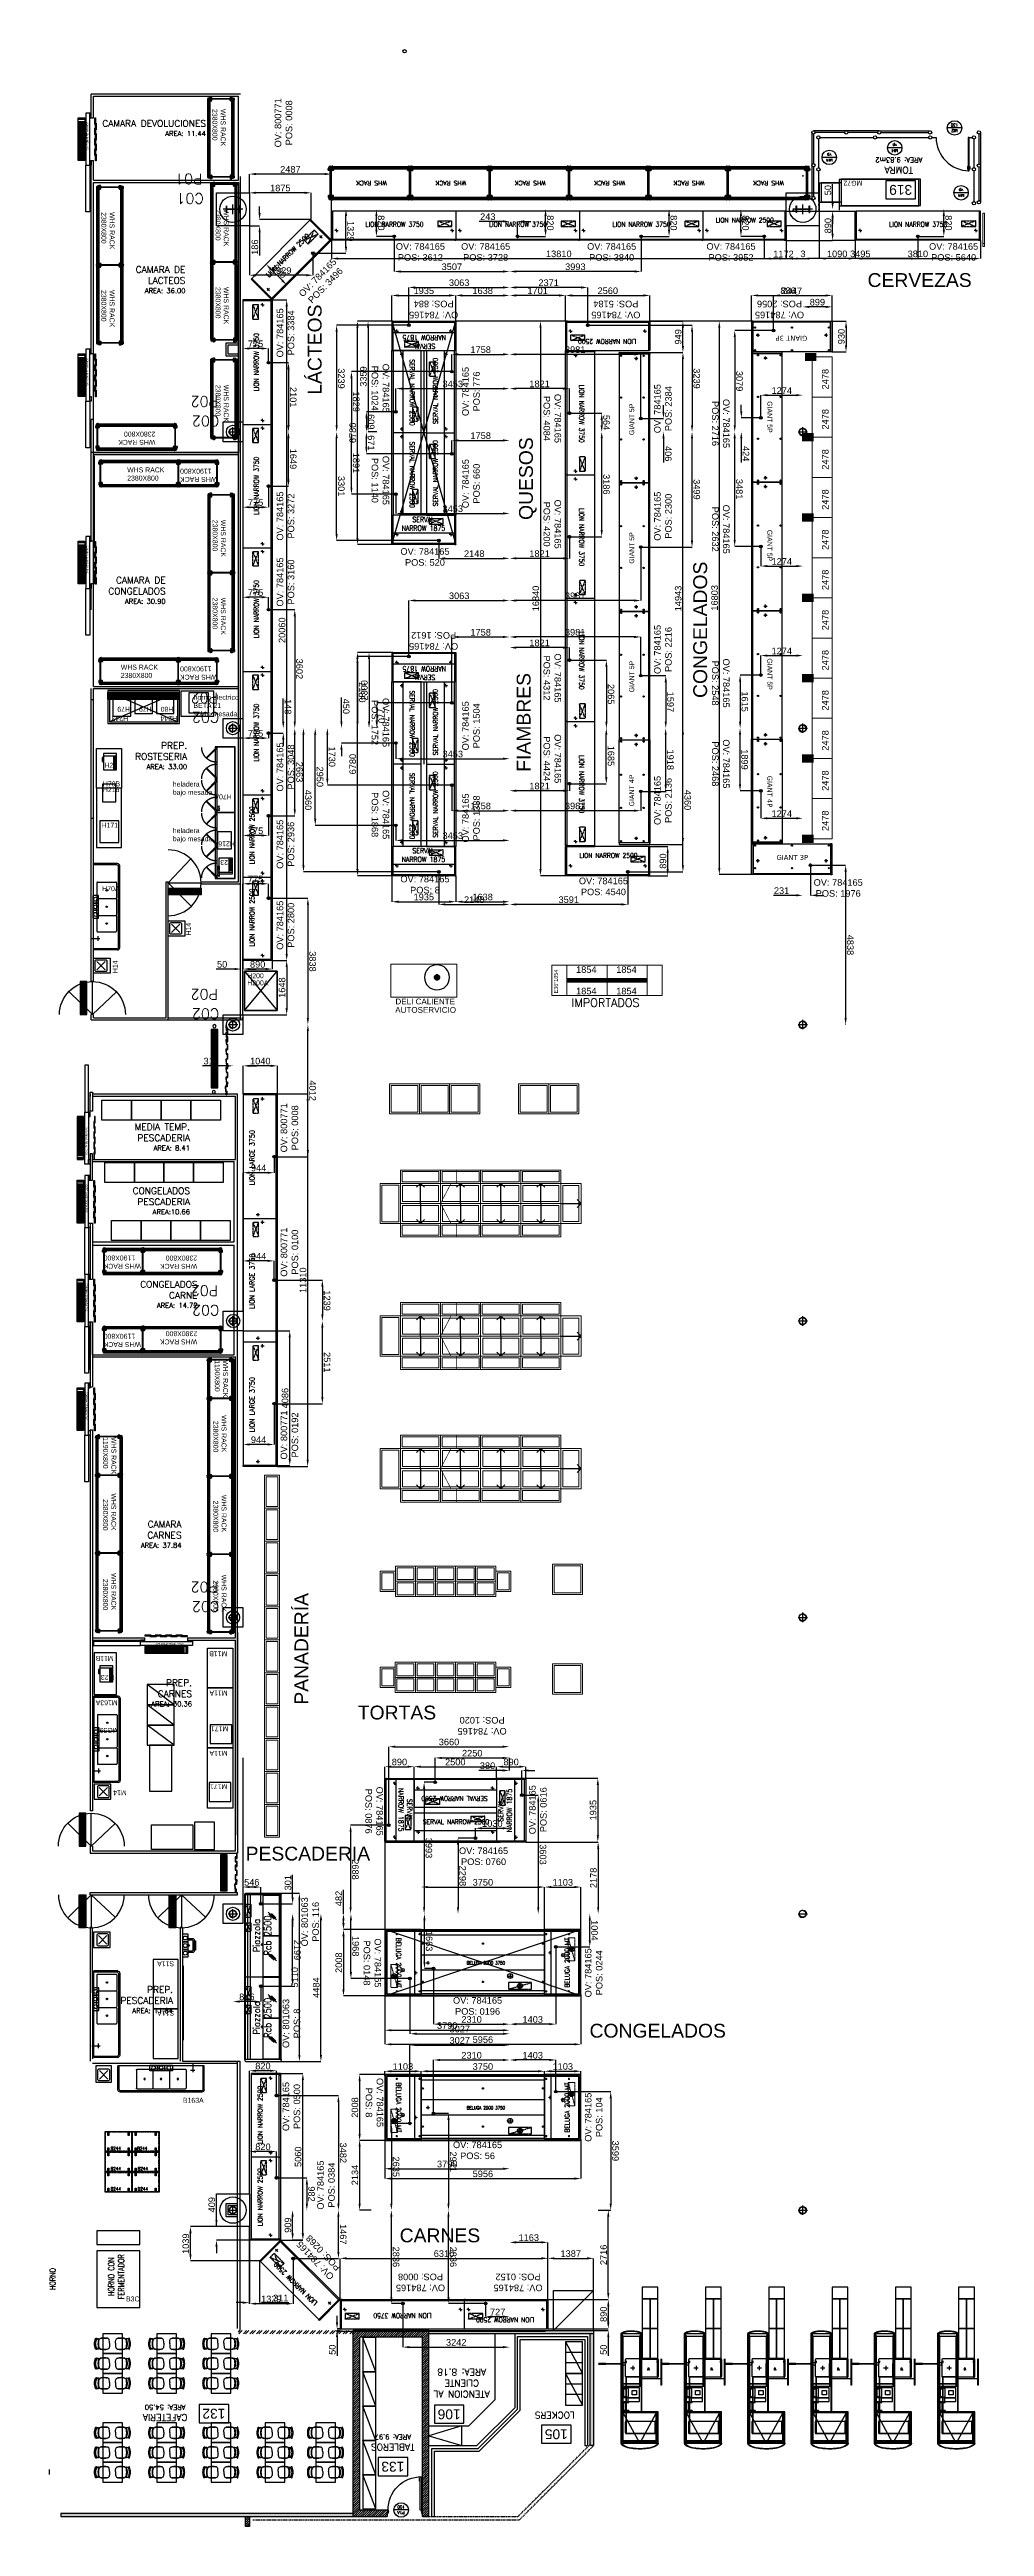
# Model space of a CAD drawing. Header units: millimetres. Extents: x 1478096 to 1808313, y 619971 to 762366.
# Drawn here: x 1779929 to 1808313, y 653035 to 728258 of the extents above; entities that cross this region are included whole.
import ezdxf
from ezdxf.enums import TextEntityAlignment as Align

# ---------------------------------------------------------------- set-up
doc = ezdxf.new("R2010")
doc.units = ezdxf.units.MM
doc.header["$LTSCALE"] = 10
for name, pattern in [('CENTER', [1.023622, 0.669291, -0.11811, 0.11811, -0.11811]), ('CONTINOUS', [0]), ('DASHED', [0.75, 0.5, -0.25]), ('HIDDEN2', [4.7625, 3.175, -1.5875]), ('HIDDENX2', [0.75, 0.5, -0.25]), ('LZII PM01$0$ME-PM01$0$HIDDEN2', [4.7625, 3.175, -1.5875]), ('RE-PLANTABASE(XREF)$0$CENTER', [50.8, 31.75, -6.35, 6.35, -6.35]), ('RE-PLANTABASE(XREF)$0$DASHED', [0.75, 0.5, -0.25]), ('RE-PLANTABASE(XREF)$0$HIDDEN', [0.375, 0.25, -0.125]), ('TRATTEGGIATA', [0.75, 0.5, -0.25]), ('TRATTEGGIATA2', [0.375, 0.25, -0.125]), ('xgrocery-x$0$HIDDEN', [9.525, 6.35, -3.175])]:
    doc.linetypes.add(name, pattern=pattern)
for name, color, linetype in [('0_Estructura', 251, 'Continuous'), ('BANCHI', 3, 'Continuous'), ('COSTAN-CAM-NOMENCLATURAS', 7, 'Continuous'), ('COSTAN-EXH-COTAS', 7, 'Continuous'), ('COSTAN-EXH-Desagues', 1, 'Continuous'), ('COSTAN-EXH-LAYOUT', 7, 'Continuous'), ('COSTAN-EXH-NOMENCLATURAS', 7, 'Continuous'), ('COSTAN-EXHIBIDORAS', 7, 'Continuous'), ('COSTAN-EXTERIOR', 3, 'Continuous'), ('DE-AUXILIAR', 8, 'Continuous'), ('DE-BANCHI', 3, 'Continuous'), ('DE-GOP', 1, 'Continuous'), ('DE-I-ELECT', 6, 'DASHED'), ('DE-I-FRIO-ALIM', 4, 'Continuous'), ('DE-SCARICHI', 3, 'Continuous'), ('DE-TESTI20', 3, 'Continuous'), ('DE-TRAMA', 8, 'Continuous'), ('DESAGUE AL PISO', 1, 'Continuous'), ('DESAGUE MAQUINA', 3, 'Continuous'), ('DESAGUE PISO', 7, 'TRATTEGGIATA'), ('EXTERIOR', 3, 'Continuous'), ('GABINETE', 1, 'Continuous'), ('GOP', 1, 'Continuous'), ('LATERALES', 3, 'Continuous'), ('LAY-OUT-HELADERAS', 251, 'Continuous'), ('QUADRO_ELETTRICO', 8, 'Continuous'), ('SCARICHI', 3, 'Continuous'), ('TESTI20', 3, 'Continuous'), ('TETTO', 3, 'TRATTEGGIATA'), ('ZZCOSTAN-CAM-NOMENCLATURAS', 7, 'Continuous'), ('ZZZZ0-EQUIPAMIENTO-LAB', 251, 'Continuous'), ('ZZZZ0-LAYOUT', 252, 'Continuous'), ('ZZZZ0-MUROS', 251, 'Continuous'), ('ZZZZ0_Estructura', 251, 'Continuous'), ('ZZZZA-HATCH-BLOQUE', 241, 'Continuous'), ('ZZZZA-HATCH-DURLOCK', 252, 'Continuous'), ('ZZZZARQ-CARPINTERIAS', 8, 'Continuous'), ('ZZZZARQ-MUROS CAMARA', 251, 'Continuous'), ('ZZZZBajadas eléctricas', 7, 'Continuous'), ('ZZZZCategorías', 250, 'Continuous'), ('ZZZZDC-ARQ-0 TEXTOS', 7, 'Continuous'), ('ZZZZDC-ARQ-CAJAS', 8, 'Continuous'), ('ZZZZDC-ARQ-CARPINTERIAS', 7, 'Continuous'), ('ZZZZDC-ARQ-DEF GUARDARAIL', 7, 'CONTINOUS'), ('ZZZZDC-ARQ-DEFENSA', 164, 'CONTINOUS'), ('ZZZZDC-ARQ-EQUIP.', 43, 'Continuous'), ('ZZZZDC-ARQ-EQUIP. DEPOSITO', 203, 'Continuous'), ('ZZZZDC-ARQ-EQUIP. OFICINAS', 33, 'Continuous'), ('ZZZZDC-ARQ-EQUIP. PREP.', 30, 'Continuous'), ('ZZZZDC-ARQ-LOCKERS', 7, 'Continuous'), ('ZZZZDC-ARQ-MURO BLOQUE', 181, 'Continuous'), ('ZZZZDC-ARQ-MURO DE BLOQUE', 7, 'Continuous'), ('ZZZZDC-ARQ-PAINEL CAMARA', 151, 'Continuous'), ('ZZZZDC-ARQ-PAINEL DURLOCK', 7, 'Continuous'), ('ZZZZDC-ARQ-PUERTAS CAMARAS', 141, 'Continuous'), ('ZZZZDC-ARQ-RACK PREP.', 11, 'Continuous'), ('ZZZZDC-ARQ-REJA', 8, 'Continuous'), ('ZZZZDC-ARQ-TEXTOS', 7, 'Continuous'), ('ZZZZFondos', 250, 'Continuous'), ('ZZZZLAY-OUT-HELADERAS', 251, 'Continuous'), ('ZZZZLZII PM01$0$A-Eq. Comestibles', 252, 'Continuous'), ('ZZZZLZII PM01$0$A-TEXTO LOCALES', 2, 'Continuous'), ('ZZZZLZII PM01$0$A_TEXTOS EQUIPAMIENTOS', 2, 'Continuous'), ('ZZZZOUTRIGGERS', 41, 'Continuous'), ('ZZZZRE-PLANTABASE(XREF)$0$RE-PLANTABASE(XREF)$1$ARQ-REJILLAS', 6, 'Continuous'), ('ZZZZRE-PLANTABASE(XREF)$0$RE-PLANTABASE(XREF)$1$COMESTIBLES0-EQUIP-TXT', 7, 'Continuous'), ('ZZZZRE-PLANTABASE(XREF)$0$RE-PLANTABASE(XREF)$1$EQUIP-TRASTIENDAS', 6, 'Continuous'), ('ZZZZTXT CARPINTERIAS', 2, 'Continuous'), ('ZZZZW-section count', 250, 'Continuous'), ('ZZZZxgrocery-x$0$A-EQPM-GROC', 7, 'Continuous')]:
    doc.layers.add(name, color=color, linetype=linetype)
doc.layers.add('CAMBIOS', color=7, linetype='Continuous', lineweight=5, true_color=0xdc0909)
doc.layers.add('WHALEMT', color=1, linetype='Continuous', lineweight=9)
doc.layers.add('ZZZZBLOQUES', color=7, linetype='Continuous', lineweight=0)
doc.layers.add('ZZZZDefpoints', color=7, linetype='Continuous', plot=False)
doc.styles.add('ARIAL', font='ARIAL.TTF')
doc.styles.add('costan', font='ARIAL.TTF')
doc.styles.add('HEAD', font='ARIAL.TTF', dxfattribs={"height": 0.6})
doc.styles.add('LZII PM01$0$ME-PM01$0$VAUX', font='romans.shx', dxfattribs={"width": 0.85})
doc.styles.add('LZII PM01$0$romans', font='romans.shx', dxfattribs={"width": 0.8})
doc.styles.add('RE-PLANTABASE(XREF)$0$RE-PLANTABASE(XREF)$1$ARIAL', font='ARIAL.TTF')
doc.styles.add('RE-PLANTABASE(XREF)$0$STANDARD', font='SIMPLEX.SHX')
doc.styles.add('RE-PLANTABASE(XREF)$1$ARIAL', font='ARIAL.TTF')
doc.styles.add('ROMANS', font='romans')
doc.styles.add('Romans-100', font='romans')
doc.styles.add('ROMANS20', font='romans.shx', dxfattribs={"width": 0.9, "height": 2})
doc.styles.get("Standard").update_dxf_attribs({"font": 'ARIAL.TTF'})
doc.styles.add('TESTI15', font='romans.shx', dxfattribs={"width": 0.9, "height": 1.5})
doc.styles.add('xgrocery-x$0$Standard', font='SIMPLEX.SHX')
doc.dimstyles.new('COSTAN-DESAGUES', dxfattribs={"dimtxt": 200, "dimasz": 200, "dimexe": 0, "dimexo": 0, "dimgap": 40, "dimtad": 1, "dimdec": 0, "dimzin": 0, "dimdsep": 46, "dimtxsty": 'costan', "dimblk1": 'ARCHTICK', "dimblk2": 'ARCHTICK', "dimcen": 0, "dimclrd": 256, "dimclre": 256, "dimclrt": 256, "dimadec": 0, "dimazin": 0, "dimtfac": 1, "dimtdec": 0, "dimtofl": 0, "dimtmove": 0, "dimatfit": 3, "dimfxl": 0, "dimtolj": 1, "dimtzin": 0, "dimarcsym": 0})
doc.dimstyles.new('COSTAN-MM-100', dxfattribs={"dimtxt": 200, "dimasz": 200, "dimexe": 0, "dimexo": 0, "dimgap": 40, "dimtad": 1, "dimdec": 0, "dimzin": 0, "dimdsep": 46, "dimtxsty": 'costan', "dimblk1": 'ARCHTICK', "dimblk2": 'ARCHTICK', "dimcen": 0, "dimclrd": 256, "dimclre": 256, "dimclrt": 256, "dimadec": 0, "dimazin": 0, "dimtfac": 1, "dimtdec": 0, "dimtofl": 0, "dimtmove": 0, "dimatfit": 3, "dimfxl": 0, "dimtolj": 1, "dimtzin": 0, "dimarcsym": 0})
pattern_1 = [(225, (3417871.985, 1373140.393), (33.6759605, -33.6759605), [])]

msp = doc.modelspace()

# ---------------------------------------------------------------- texts
at = {"color": 7, "char_height": 150, "width": 2205.02807, "attachment_point": 1}
for insert, rotation in [((1797527.562, 705272.494, 112421.869), 90), ((1801873.254, 706205.347, 112421.869), 270)]:
    msp.add_mtext('{\\fVerdana|b0|i0|c0|p34;GIANT 4P}', dxfattribs=dict(at, insert=insert, rotation=rotation))
at = {"layer": 'COSTAN-EXH-NOMENCLATURAS', "char_height": 200, "attachment_point": 5, "style": 'costan'}
for s, insert, rotation in [('OV: 800771\\PPOS: 0008', (1787031.326, 726033.015), 90), ('OV: 784165\\PPOS: 3496', (1788185.426, 721211.771), 45.58812225), ('OV: 784165\\PPOS: 3384', (1787091.978, 719653.998), 90), ('OV: 784165\\PPOS: 884', (1791590.23, 720365.755), 180), ('OV: 784165\\PPOS: 5184', (1797122.529, 720365.755), 180), ('OV: 784165\\PPOS: 2056', (1802090.667, 720365.755), 180), ('OV: 784165\\PPOS: 1024', (1789971.792, 717972.207), 270), ('OV: 784165\\PPOS: 776', (1792725.581, 717873.437), 90), ('OV: 784165\\PPOS: 4084', (1795191.448, 717054.6), 270), ('OV: 784165\\PPOS: 2384', (1798552.62, 717351.405), 90), ('OV: 784165\\PPOS: 2716', (1800305.562, 716899.995), 270), ('OV: 784165\\PPOS: 1140', (1789971.792, 715173.533), 270), ('OV: 784165\\PPOS: 660', (1792725.581, 715074.763), 90), ('OV: 784165\\PPOS: 3272', (1787091.978, 714090.903), 90), ('OV: 784165\\PPOS: 2300', (1798552.62, 714085.49), 90), ('OV: 784165\\PPOS: 4200', (1795191.448, 713844.938), 270), ('OV: 784165\\PPOS: 2632', (1800305.562, 713690.333), 270), ('OV: 784165\\PPOS: 3160', (1787091.978, 712087.393), 90), ('OV: 784165\\PPOS: 1612', (1791590.23, 710300.525), 180), ('OV: 784165\\PPOS: 2216', (1798552.62, 710038.052), 90), ('OV: 784165\\PPOS: 4312', (1795191.448, 709172.855), 270), ('OV: 784165\\PPOS: 2548', (1800305.562, 709018.251), 270), ('OV: 784165\\PPOS: 1752', (1789971.792, 707818.88), 270), ('OV: 784165\\PPOS: 1504', (1792725.581, 707720.109), 90), ('OV: 784165\\PPOS: 3048', (1787091.978, 706469.998), 90), ('OV: 784165\\PPOS: 4424', (1795191.448, 706718.977), 270), ('OV: 784165\\PPOS: 2468', (1800305.562, 706564.373), 270), ('OV: 784165\\PPOS: 1868', (1789971.792, 705020.206), 270), ('OV: 784165\\PPOS: 1388', (1792725.581, 704921.435), 90), ('OV: 784165\\PPOS: 2136', (1798552.62, 705454.026), 90), ('OV: 784165\\PPOS: 2936', (1787091.978, 704122.715), 90), ('OV: 784165\\PPOS: 2800', (1787091.978, 701663.42), 90), ('OV: 800771\\PPOS: 0008', (1787211.838, 695512.213), 90), ('OV: 800771\\PPOS: 0100', (1787211.838, 691735.684), 90), ('OV: 800771\\PPOS: 0192', (1787211.838, 686183.511), 90), ('OV: 784165\\PPOS: 1020', (1793061.522, 677353.86), 180), ('OV: 784165\\PPOS: 0616', (1794756.197, 674802.084), 90), ('OV: 784165\\PPOS: 0876', (1789782.623, 674757.446), 270), ('OV: 801063\\PPOS: 116', (1787840.962, 671397.905), 90), ('OV: 784165\\PPOS: 0148', (1789728.291, 670148.827), 270), ('OV: 784165\\PPOS: 0244', (1796450.394, 669849.705), 90), ('OV: 801063\\PPOS: 8', (1787272.49, 668311.627), 90), ('OV: 784165\\PPOS: 0500', (1787272.49, 665788.671), 90), ('OV: 784165\\PPOS: 8', (1789790.675, 665909.263), 270), ('OV: 784165\\PPOS: 104', (1796450.394, 665463.405), 90), ('OV: 784165\\PPOS: 0384', (1788322.76, 663402.789), 90), ('OV: 784165\\PPOS: 0268', (1788117.173, 661228.458), 133.57953228), ('OV: 784165\\PPOS: 0008', (1791190.991, 660449.315), 180), ('OV: 784165\\PPOS: 0152', (1794152.412, 660449.315), 180)]:
    msp.add_mtext(s, dxfattribs=dict(at, insert=insert, rotation=rotation))
for s, insert in [('OV: 784165\\PPOS: 3612', (1791187.637, 722109.811)), ('OV: 784165\\PPOS: 3728', (1793169.487, 722109.811)), ('OV: 784165\\PPOS: 3840', (1796995.197, 722109.811)), ('OV: 784165\\PPOS: 3952', (1800618.848, 722109.811)), ('OV: 784165\\PPOS: 5640', (1807377.957, 722109.811)), ('OV: 784165\\PPOS: 520', (1791326.486, 712846.556)), ('OV: 784165\\PPOS: 8', (1791326.486, 702896.762)), ('OV: 784165\\PPOS: 4540', (1796745.217, 702841.666)), ('OV: 784165\\PPOS: 1976', (1803873.334, 702794.822)), ('OV: 784165\\PPOS: 0760', (1793106.461, 673388.098)), ('OV: 784165\\PPOS: 0196', (1792924.138, 668843.178)), ('OV: 784165\\PPOS: 56', (1792924.138, 664456.878))]:
    msp.add_mtext(s, dxfattribs=dict(at, insert=insert))
at = {"layer": 'TESTI20', "style": 'ROMANS20', "width": 0.9}
for s, height, rotation, p in [('NARROW 1875', 153.26451, 180, (1791305.088, 719511.268, 112421.869)), ('SERVAL', 153.2645, 180, (1791305.088, 719248.529, 112421.869)), ('NARROW 1875', 153.26451, 180, (1791305.088, 709451.268, 112421.869)), ('SERVAL', 153.2645, 180, (1791305.088, 709188.529, 112421.869)), ('NARROW 1875', 153.26451, 270, (1790602.644, 674801.392, 222438.517)), ('SERVAL', 153.2645, 270, (1790865.383, 674801.392, 222438.517)), ('SERVAL', 153.2645, 90, (1793627.975, 674774.83, 222438.517)), ('NARROW 1875', 153.26451, 90, (1793890.715, 674774.83, 222438.517)), ('Piazzola', 205.5144, 90, (1786214.698, 670979.629)), ('Rcb 2500', 205.5144, 90, (1786550.13, 670979.629)), ('Piazzola', 205.5144, 90, (1786214.698, 668479.629)), ('Rcb 2500', 205.5144, 90, (1786550.13, 668479.629))]:
    msp.add_text(s, height=height, rotation=rotation, dxfattribs=at).set_placement(p, align=Align.MIDDLE_CENTER)
for s, height, p in [('SERVAL', 153.2645, (1791278.526, 713985.936, 112421.869)), ('NARROW 1875', 153.26451, (1791278.526, 713723.197, 112421.869)), ('NARROW 1875', 153.26451, (1791278.526, 703663.197, 112421.869)), ('SERVAL', 153.2645, (1791278.526, 703925.936, 112421.869))]:
    msp.add_text(s, height=height, dxfattribs=at).set_placement(p, align=Align.MIDDLE_CENTER)
at = {"layer": 'TESTI20', "style": 'TESTI15', "width": 0.9}
msp.add_text('SERVAL NARROW 2500', height=147.99926, rotation=180, dxfattribs=at).set_placement((1792225.263, 675141.662, 222438.517), align=Align.MIDDLE)
msp.add_text('SERVAL NARROW 2500', height=147.99926, dxfattribs=at).set_placement((1792268.095, 674434.561, 222438.517), align=Align.MIDDLE)
at = {"layer": 'ZZZZ0-LAYOUT', "style": 'ARIAL'}
msp.add_text('MG72', height=150, rotation=180, dxfattribs=at).set_placement((1804603.99, 724273.074, 112421.869))
at = {"layer": 'ZZZZ0_Estructura', "char_height": 350, "attachment_point": 1, "rotation": 180.00000132, "style": 'Romans-100'}
for s, insert in [('{\\H0.9x;P01}', (1784570.07, 724170.697, 0)), ('{\\H0.9x;C01}', (1784609.265, 723576.89, -0.001)), ('{\\H0.9x;P02}', (1785037.88, 717411.674, 0)), ('{\\H0.9x;C02}', (1785077.075, 716817.867, -0.001)), ('{\\H0.9x;P02}', (1785037.883, 708410.183, 0)), ('{\\H0.9x;C02}', (1785077.077, 707816.376, -0.001)), ('{\\H0.9x;P02}', (1785037.881, 699409.807, 0)), ('{\\H0.9x;C02}', (1785077.075, 698816, -0.001)), ('{\\H0.9x;P02}', (1785043.596, 690408.424, 0)), ('{\\H0.9x;C02}', (1785082.791, 689814.617, -0.001)), ('{\\H0.9x;P02}', (1785037.881, 681407.042, 0)), ('{\\H0.9x;C02}', (1785077.076, 680813.235, -0.001))]:
    msp.add_mtext(s, dxfattribs=dict(at, insert=insert))
at = {"layer": 'ZZZZBLOQUES', "color": 250}
for tag, p, s, height in [('2478', (1803580.244, 717937.641, 112416.796), '2478', 200), ('2478', (1803580.244, 716718.441, 112416.796), '2478', 200), ('2478', (1803580.244, 715499.241, 112416.796), '2478', 200), ('2478', (1803580.244, 714280.041, 112416.796), '2478', 200), ('2478', (1803580.244, 713060.841, 112416.796), '2478', 200), ('2478', (1803580.244, 711841.641, 112416.796), '2478', 200), ('2478', (1803580.244, 710622.441, 112416.796), '2478', 200), ('2478', (1803580.244, 709403.241, 112416.796), '2478', 200), ('2478', (1803580.244, 708184.041, 112416.796), '2478', 200), ('2478', (1803580.244, 706964.841, 112416.796), '2478', 200), ('2478', (1803580.244, 705745.641, 112416.796), '2478', 200), ('2478', (1803580.244, 704526.441, 112416.796), '2478', 200), ('E36"1854', (1795363.048, 699592.577, -160418.103), 'E36"1854', 118.8)]:
    msp.add_attdef(tag, p, s, height=height, rotation=90, dxfattribs=at)
for p in [(1795914.627, 700217.215, -160418.103), (1797133.827, 700217.215, -160418.103), (1795914.627, 699564.105, -160418.103), (1797133.827, 699564.105, -160418.103)]:
    msp.add_attdef('1854', p, '1854', height=200, dxfattribs=at)
at = {"layer": 'ZZZZCategorías', "style": 'ARIAL'}
for s, p in [(' AUTOSERVICIO', (1790356.361, 699004.262, -47979.941)), ('DELI CALIENTE', (1790430.955, 699261.808, -47979.402))]:
    msp.add_text(s, height=175, dxfattribs=at).set_placement(p)
at = {"layer": 'ZZZZCategorías', "color": 7, "style": 'ROMANS'}
msp.add_text('IMPORTADOS', height=250, dxfattribs=at).set_placement((1795775.277, 699185.729, -160418.103))
at = {"layer": 'ZZZZDC-ARQ-0 TEXTOS', "attachment_point": 5, "rotation": 180}
for s, insert, char_height, width in [('{\\Fromans|c0;TOMRA\\P\\H0.75x;AREA: 9.83m2}', (1805715.816, 724740.322, 224843.784), 200, 3964.44731), ('319', (1805770.206, 723998.533, 224843.784), 300, 801.45132), ('{\\Fromans|c0;ATENCION AL\\PCLIENTE\\PAREA: 8.18 }', (1792441.58, 657387.671), 200, 3964.44731), ('{\\Fromans|c0;CAFETERIA\\P\\H0.75x;AREA: 54.50}', (1783438.017, 656484.717), 200, 3964.44731), ('132', (1784918.383, 656461.834), 300, 801.45132), ('106', (1792061.345, 656443.037), 300, 801.45132), ('{\\Fromans|c0;LOCKERS}', (1795266.977, 656414.88), 200, 3964.44731), ('105', (1795314.727, 655838.929), 300, 801.45132), ('{\\Fromans|c0;TABLEROS\\P\\H0.75x;AREA: 9.97}', (1790352.107, 655588.242), 200, 3964.44731), ('133', (1790352.107, 654852.477), 300, 801.45132)]:
    msp.add_mtext(s, dxfattribs=dict(at, insert=insert, char_height=char_height, width=width))
at = {"layer": 'ZZZZDC-ARQ-EQUIP. PREP.', "style": 'RE-PLANTABASE(XREF)$1$ARIAL'}
for s, rotation, p in [('H70A', 180, (1785459.582, 705636.621)), ('H216', 180, (1785554.964, 704208.937)), ('H23', 180, (1785498.775, 703645.559)), ('H14', 90, (1784219.613, 701352.184)), ('H14', 90, (1781992.035, 700210.245)), ('M11B', 180, (1781875.256, 679473.762)), ('M11B', 180, (1785321.451, 679612.014)), ('M23', 180, (1781894.665, 678895.531)), ('M163A', 180, (1781994.83, 678124.953)), ('M11A', 180, (1785332.911, 678419.858)), ('MG59', 180, (1782020.198, 677285.927)), ('M171', 180, (1785352.745, 677337.163)), ('M11A', 180, (1785332.911, 676589.858)), ('M171', 180, (1785324.953, 675577.87)), ('M14', 180, (1782270.981, 675390.035)), ('S11A', 180, (1783709.845, 670199.821)), ('S11A', 180, (1783709.845, 668699.821))]:
    msp.add_text(s, height=150, rotation=rotation, dxfattribs=at).set_placement(p)
for s, p in [('B163A', (1783978.836, 665903.142)), ('B3C', (1782250.818, 659870.021))]:
    msp.add_text(s, height=150, dxfattribs=at).set_placement(p)
at = {"layer": 'ZZZZDC-ARQ-RACK PREP.', "char_height": 150, "style": 'RE-PLANTABASE(XREF)$1$ARIAL'}
for s, insert, width, attachment_point, rotation in [('WHS RACK\\P2380X800', (1785273.723, 726451.131), 1265.11589, 1, 270), ('WHS RACK\\P2380X800', (1781901.485, 723319.924), 1265.11589, 1, 270), ('WHS RACK\\P2380X800', (1785369.131, 723411.645), 1265.11589, 1, 270), ('WHS RACK\\P2380X800', (1781901.485, 720954.425), 1265.11589, 1, 270), ('WHS RACK\\P2380X800', (1785369.131, 721046.145), 1265.11589, 1, 270), ('WHS RACK\\P2380X800', (1785369.131, 718074.775), 1265.11589, 1, 270), ('WHS RACK\\P2380X800', (1783142.453, 716254.113), 1265.11589, 1, 180), ('WHS RACK\\P1190X800', (1783892.385, 715127.741), 1365.11589, 3, 180), ('WHS RACK\\P2380X800', (1785279.202, 713976.324), 1265.11589, 1, 270), ('WHS RACK\\P2380X800', (1785279.202, 711610.825), 1265.11589, 1, 270), ('WHS RACK\\P1190X800', (1783892.385, 709122.548), 1365.11589, 3, 180), ('WHS RACK\\P1190X800', (1781573.137, 691232.593), 1365.11589, 3, 180), ('WHS RACK\\P2380X800', (1784411.705, 691230.471), 1265.11589, 1, 180), ('WHS RACK\\P1190X800', (1781573.137, 688855.514), 1365.11589, 3, 180), ('WHS RACK\\P2380X800', (1784411.705, 688935.206), 1265.11589, 1, 180), ('WHS RACK\\P1190X800', (1785346.278, 688454.329), 1365.11589, 1, 270), ('WHS RACK\\P1190X800', (1781954.891, 686118.751), 1365.11589, 1, 270), ('WHS RACK\\P2380X800', (1785300.376, 685655.76), 1265.11589, 3, 270), ('WHS RACK\\P2380X800', (1781950.583, 683280.75), 1265.11589, 3, 270), ('WHS RACK\\P2380X800', (1785300.376, 683233.467), 1265.11589, 3, 270), ('WHS RACK\\P2380X800', (1781950.583, 680858.457), 1265.11589, 3, 270), ('WHS RACK\\P2380X800', (1785300.376, 680811.173), 1265.11589, 3, 270)]:
    msp.add_mtext(s, dxfattribs=dict(at, insert=insert, width=width, attachment_point=attachment_point, rotation=rotation))
at = {"layer": 'ZZZZDC-ARQ-RACK PREP.', "char_height": 150, "width": 1265.11589, "attachment_point": 7, "style": 'RE-PLANTABASE(XREF)$1$ARIAL'}
for insert in [(1782285.663, 715165.355), (1782091.537, 709174.061)]:
    msp.add_mtext('WHS RACK\\P2380X800', dxfattribs=dict(at, insert=insert))
at = {"layer": 'ZZZZDC-ARQ-TEXTOS', "char_height": 200, "width": 6614.96635}
for s, insert, attachment_point in [('{\\Fromans|c0;CAMARA DEVOLUCIONES\\P\\H0.75x;AREA: 11.44}', (1784676.671, 725632.993), 9), ('{\\Fromans|c0;CAMARA DE\\PLACTEOS\\P\\H0.75x;AREA: 36.00}', (1784054.299, 720859.428), 9), ('{\\Fromans|c0;CAMARA DE\\PCONGELADOS\\P\\H0.75x;AREA: 30.90 }', (1783453.082, 711428.069), 9), ('{\\Fromans|c0;PREP.\\PROSTESERIA\\P\\H0.75x;AREA: 33.00}', (1784106.375, 707222.26), 3), ('{\\Fromans|c0;MEDIA TEMP.\\PPESCADERIA\\P\\H0.75x;AREA: 8.41}', (1784191.432, 694822.78), 9), ('{\\Fromans|c0;CONGELADOS\\PPESCADERIA\\P\\H0.75x;AREA:10.66}', (1784191.432, 692884.529), 9), ('{\\Fromans|c0;CONGELADOS\\PCARNE\\P\\H0.75x;AREA: 14.72}', (1784421.419, 690041.4), 9), ('{\\Fromans|c0;CAMARA\\PCARNES\\P\\H0.75x;AREA: 37.84}', (1783935.546, 683573.909), 3), ('{\\Fromans|c0;PREP.\\PCARNES\\P\\H0.75x;AREA: 30.36}', (1784252.998, 678758.335), 3), ('{\\Fromans|c0;PREP.\\PPESCADERIA\\P\\H0.75x;AREA: 11.84}', (1783676.738, 668624.86), 9)]:
    msp.add_mtext(s, dxfattribs=dict(at, insert=insert, attachment_point=attachment_point))
at = {"layer": 'ZZZZLAY-OUT-HELADERAS', "style": 'ARIAL'}
for s, p in [('H200', (1785931.798, 700054.738, -112421.869)), ('H200A', (1785931.798, 699839.382, -112421.869))]:
    msp.add_text(s, height=150, dxfattribs=at).set_placement(p)
at = {"layer": 'ZZZZLZII PM01$0$A-TEXTO LOCALES', "char_height": 180, "width": 1654.8281, "attachment_point": 2, "rotation": 90, "style": 'LZII PM01$0$romans'}
for s, insert in [('HORNO CON FERMENTADOR', (1781713.125, 660617.482, 41.601)), ('HORNO', (1779932.337, 660548.802, 41.601))]:
    msp.add_mtext(s, dxfattribs=dict(at, insert=insert))
at = {"layer": 'ZZZZLZII PM01$0$A_TEXTOS EQUIPAMIENTOS', "linetype": 'CENTER', "extrusion": (-1.83293e-06, 5.01097e-05, 1), "style": 'LZII PM01$0$ME-PM01$0$VAUX', "width": 0.85}
msp.add_text('B244', height=100, rotation=0.00086224, dxfattribs=at).set_placement((1782587.872, 664467.176, 29.992))
at = {"layer": 'ZZZZLZII PM01$0$A_TEXTOS EQUIPAMIENTOS', "extrusion": (-1.83293e-06, 5.01097e-05, 1), "char_height": 100, "attachment_point": 1, "text_direction": (1, 1.5e-05, 2e-06), "line_spacing_factor": 0.992596, "style": 'LZII PM01$0$ME-PM01$0$VAUX'}
for insert in [(1781783.186, 664567.165, 0), (1781783.195, 663951.96, 0.002), (1782604.071, 663951.972, -0.039), (1781783.204, 663336.755, 0.004), (1782604.08, 663336.767, -0.037)]:
    msp.add_mtext('B244', dxfattribs=dict(at, insert=insert))
at = {"layer": 'ZZZZRE-PLANTABASE(XREF)$0$RE-PLANTABASE(XREF)$1$COMESTIBLES0-EQUIP-TXT', "style": 'RE-PLANTABASE(XREF)$0$RE-PLANTABASE(XREF)$1$ARIAL'}
for s, p in [('H243', (1782314.242, 708014.55, 0)), ('H79', (1782372.117, 708296.853, 0)), ('H79', (1783029.032, 708296.853, 0)), ('H244', (1783801.569, 708014.55, 0)), ('H80', (1783685.13, 708296.853, 0))]:
    msp.add_text(s, height=150, rotation=180, dxfattribs=at).set_placement(p)
for s, p in [('H23', (1781594.758, 706446.115, 0)), ('H70B', (1781548.593, 705881.825, 0)), ('H216', (1781549.978, 705707.395, 0)), ('H171', (1781509.34, 704625.173, 0)), ('H70A', (1781527.505, 702699.137, 0))]:
    msp.add_text(s, height=150, dxfattribs=at).set_placement(p)
at = {"layer": 'ZZZZRE-PLANTABASE(XREF)$0$RE-PLANTABASE(XREF)$1$COMESTIBLES0-EQUIP-TXT', "char_height": 150, "width": 1569.49096, "attachment_point": 1, "style": 'RE-PLANTABASE(XREF)$0$RE-PLANTABASE(XREF)$1$ARIAL'}
for s, insert in [('horno electrico BETA 21\\Psobre mesada', (1784300.546, 708660.385)), ('heladera\\Pbajo mesada', (1783670.019, 706024.543)), ('heladera\\Pbajo mesada', (1783670.019, 704613.683))]:
    msp.add_mtext(s, dxfattribs=dict(at, insert=insert))
at = {"layer": 'ZZZZW-section count', "style": 'HEAD'}
for s, p in [('CERVEZAS', (1804763.56, 721047.412, -337265.608)), ('TORTAS', (1789286.38, 677543.693, -337265.608)), ('PESCADERIA', (1785881, 673259.442, -337265.608)), ('CONGELADOS', (1796323.205, 667881.133, -337265.608)), ('CARNES', (1790558.527, 661665.02, -337265.608))]:
    msp.add_text(s, height=420, dxfattribs=at).set_placement(p)
for s, p in [('LÁCTEOS', (1787926.577, 719144.597, 64472.888)), ('CONGELADOS', (1799682.336, 710636.212, 64472.888)), ('PANADERÍA', (1787519.193, 679688.06, -157335.163))]:
    msp.add_text(s, height=420, rotation=90, dxfattribs=at).set_placement(p, align=Align.MIDDLE)
for s, p in [('QUESOS', (1794603.066, 713971.89, 64472.888)), ('FIAMBRES', (1794532.095, 706324.995, 64472.888))]:
    msp.add_text(s, height=420, rotation=90, dxfattribs=at).set_placement(p)

# ---------------------------------------------------------------- blocks, each defined once
blk = doc.blocks.new('ZZCAJAS')
at = {"layer": 'ZZZZDC-ARQ-CAJAS', "color": 8}
for p, q in [((1578.851, 717.573), (1578.851, 716.623)), ((1579.963, 717.573), (1578.863, 717.573)), ((1578.863, 717.573), (1578.863, 716.623)), ((1578.881, 717.573), (1578.881, 716.623)), ((1578.911, 717.573), (1578.911, 716.623)), ((1578.911, 716.655), (1579.413, 717.573)), ((1579.915, 717.567), (1578.911, 717.567)), ((1579.915, 717.552), (1578.911, 717.552)), ((1579.915, 717.529), (1578.911, 717.529)), ((1579.915, 717.498), (1578.911, 717.498)), ((1579.413, 717.573), (1579.915, 716.655)), ((1579.915, 717.573), (1579.915, 715.888)), ((1579.945, 717.573), (1579.945, 715.888)), ((1579.963, 717.573), (1579.963, 715.888)), ((1579.975, 717.573), (1579.975, 715.888)), ((1578.851, 716.623), (1579.963, 716.623)), ((1578.911, 716.655), (1579.915, 716.655)), ((1579.351, 716.623), (1579.351, 715.888)), ((1579.363, 716.623), (1579.363, 715.888)), ((1579.424, 716.3), (1579.424, 716.215)), ((1579.902, 716.19), (1579.424, 716.19)), ((1579.424, 716.19), (1579.424, 715.898)), ((1579.764, 716.31), (1579.434, 716.31)), ((1579.434, 716.205), (1579.764, 716.205)), ((1579.761, 715.929), (1579.761, 716.159)), ((1579.774, 716.215), (1579.774, 716.3)), ((1579.781, 716.19), (1579.852, 716.19)), ((1579.852, 716.313), (1579.852, 716.593)), ((1579.852, 716.593), (1579.902, 716.593)), ((1579.902, 716.313), (1579.852, 716.313)), ((1579.902, 716.593), (1579.902, 716.313)), ((1579.902, 716.173), (1579.902, 716.19)), ((1579.902, 715.928), (1579.902, 716.16)), ((1579.902, 716.129), (1579.902, 715.959)), ((1578.751, 715.818), (1578.769, 715.818)), ((1578.751, 715.018), (1578.751, 715.818)), ((1578.751, 715.618), (1579.351, 715.618)), ((1578.769, 715.018), (1578.769, 715.818)), ((1579.351, 715.888), (1579.351, 715.803)), ((1579.351, 715.803), (1579.351, 714.258)), ((1579.351, 715.608), (1579.351, 715.008)), ((1579.363, 715.888), (1579.363, 715.803)), ((1579.381, 715.858), (1579.363, 715.858)), ((1579.363, 715.803), (1579.363, 714.258)), ((1579.381, 715.858), (1579.381, 714.258)), ((1579.381, 715.858), (1579.915, 715.858)), ((1579.411, 715.858), (1579.411, 714.338)), ((1579.411, 715.788), (1579.915, 715.788)), ((1579.411, 715.778), (1579.915, 715.778)), ((1579.424, 715.898), (1579.902, 715.898)), ((1579.51, 715.973), (1579.51, 716.104)), ((1579.51, 716.104), (1579.641, 716.104)), ((1579.641, 715.973), (1579.51, 715.973)), ((1579.641, 716.104), (1579.641, 715.973)), ((1579.852, 715.898), (1579.781, 715.898)), ((1579.902, 715.898), (1579.902, 715.915)), ((1579.915, 715.888), (1579.915, 715.803)), ((1579.915, 715.803), (1579.915, 714.338)), ((1579.945, 715.888), (1579.945, 715.803)), ((1579.945, 715.803), (1579.945, 714.258)), ((1579.963, 715.888), (1579.963, 715.803)), ((1579.963, 715.803), (1579.963, 714.258)), ((1579.975, 715.888), (1579.975, 715.803)), ((1579.975, 715.803), (1579.975, 714.258)), ((1579.351, 714.853), (1579.351, 714.254)), ((1579.381, 714.258), (1579.363, 714.258)), ((1579.411, 714.338), (1579.381, 714.258)), ((1579.381, 714.258), (1579.945, 714.258)), ((1579.411, 714.338), (1579.915, 714.338)), ((1579.915, 714.338), (1579.945, 714.258)), ((1579.945, 714.258), (1579.963, 714.258))]:
    blk.add_line(p, q, dxfattribs=at)
at = {"layer": 'ZZZZDC-ARQ-CAJAS', "color": 8, "linetype": 'RE-PLANTABASE(XREF)$0$DASHED', "ltscale": 5}
for p, q in [((1578.908, 717.261), (1578.908, 716.931)), ((1579.825, 717.286), (1578.933, 717.286)), ((1578.933, 716.906), (1578.948, 716.906)), ((1578.948, 716.906), (1578.948, 716.931)), ((1578.95, 716.906), (1578.95, 717.283)), ((1578.95, 717.283), (1579.81, 717.283)), ((1579.81, 716.906), (1578.95, 716.906)), ((1579.81, 717.283), (1579.81, 716.906)), ((1579.81, 716.931), (1579.81, 716.906)), ((1579.81, 716.906), (1579.825, 716.906)), ((1579.81, 716.906), (1579.81, 715.568)), ((1579.83, 716.906), (1579.81, 716.906)), ((1579.83, 715.568), (1579.83, 716.906)), ((1579.85, 716.931), (1579.85, 717.261)), ((1578.846, 715.543), (1578.846, 715.043)), ((1578.886, 715.568), (1578.871, 715.568)), ((1578.886, 715.543), (1578.886, 715.568)), ((1578.886, 715.568), (1579.381, 715.568)), ((1578.886, 715.02), (1578.886, 715.568)), ((1579.381, 715.568), (1579.381, 715.02)), ((1579.413, 715.568), (1579.381, 715.568)), ((1579.381, 715.568), (1579.381, 715.043)), ((1579.413, 715.543), (1579.413, 715.568)), ((1579.413, 715.543), (1579.413, 715.152)), ((1579.414, 715.555), (1579.414, 715.568)), ((1579.414, 715.568), (1579.807, 715.568)), ((1579.807, 715.555), (1579.414, 715.555)), ((1579.807, 715.568), (1579.807, 715.555)), ((1579.825, 715.568), (1579.81, 715.568)), ((1579.81, 715.568), (1579.81, 715.543)), ((1579.81, 715.568), (1579.83, 715.568)), ((1579.85, 715.043), (1579.85, 715.543)), ((1578.846, 715.143), (1578.846, 715.128)), ((1578.846, 715.128), (1578.885, 715.128)), ((1578.871, 715.018), (1579.825, 715.018)), ((1578.885, 715.128), (1578.885, 715.078)), ((1579.381, 715.02), (1578.886, 715.02)), ((1579.413, 715.154), (1579.381, 715.154)), ((1579.413, 715.152), (1579.381, 715.152)), ((1579.381, 715.043), (1579.413, 715.043)), ((1579.413, 715.043), (1579.413, 715.068)), ((1579.85, 715.128), (1579.811, 715.128)), ((1579.811, 715.128), (1579.811, 715.078)), ((1579.85, 715.143), (1579.85, 715.128))]:
    blk.add_line(p, q, dxfattribs=at)
at = {"layer": 'ZZZZDC-ARQ-CAJAS'}
for p, q in [((1579.747, 716.574), (1579.747, 716.58)), ((1579.747, 716.58), (1579.927, 716.58)), ((1579.927, 716.574), (1579.747, 716.574)), ((1579.927, 716.34), (1579.747, 716.34)), ((1579.747, 716.34), (1579.747, 716.334)), ((1579.747, 716.334), (1579.927, 716.334)), ((1579.823, 716.19), (1579.823, 715.898)), ((1579.923, 716.19), (1579.823, 716.19)), ((1579.838, 716.16), (1579.838, 716.173)), ((1579.838, 716.173), (1579.93, 716.173)), ((1579.93, 716.16), (1579.838, 716.16)), ((1579.923, 716.19), (1579.923, 716.173)), ((1579.923, 716.16), (1579.923, 715.928)), ((1579.927, 716.332), (1579.927, 716.582)), ((1579.927, 716.582), (1579.932, 716.582)), ((1579.927, 716.58), (1579.927, 716.574)), ((1579.927, 716.457), (1579.932, 716.457)), ((1579.927, 716.334), (1579.927, 716.34)), ((1579.932, 716.332), (1579.927, 716.332)), ((1579.932, 716.582), (1579.932, 716.332)), ((1579.823, 715.898), (1579.923, 715.898)), ((1579.93, 715.928), (1579.838, 715.928)), ((1579.838, 715.928), (1579.838, 715.915)), ((1579.838, 715.915), (1579.93, 715.915)), ((1579.923, 715.915), (1579.923, 715.898)), ((1578.86, 714.991), (1578.86, 714.091)), ((1579.1, 714.991), (1578.86, 714.991)), ((1579.1, 714.091), (1579.1, 714.991)), ((1579.1, 714.991), (1579.1, 714.091)), ((1579.34, 714.991), (1579.1, 714.991)), ((1579.129, 715.361), (1579.127, 715.359)), ((1579.127, 715.34), (1579.127, 715.359)), ((1579.129, 715.361), (1579.133, 715.361)), ((1579.131, 715.34), (1579.131, 715.3)), ((1579.171, 715.34), (1579.131, 715.34)), ((1579.131, 715.3), (1579.171, 715.3)), ((1579.133, 715.361), (1579.135, 715.359)), ((1579.135, 715.34), (1579.135, 715.359)), ((1579.169, 715.361), (1579.167, 715.359)), ((1579.167, 715.34), (1579.167, 715.359)), ((1579.169, 715.361), (1579.173, 715.361)), ((1579.171, 715.3), (1579.171, 715.34)), ((1579.173, 715.361), (1579.175, 715.359)), ((1579.175, 715.34), (1579.175, 715.359)), ((1579.34, 714.091), (1579.34, 714.991)), ((1579.868, 715.203), (1579.85, 715.203)), ((1579.85, 715.203), (1579.85, 715.165)), ((1579.85, 715.165), (1579.85, 715.128)), ((1579.85, 715.128), (1579.868, 715.128)), ((1579.904, 715.197), (1579.868, 715.203)), ((1579.868, 715.128), (1579.904, 715.133)), ((1579.911, 715.192), (1579.98, 715.192)), ((1579.98, 715.138), (1579.911, 715.138)), ((1579.98, 715.192), (1579.98, 715.138)), ((1579.98, 715.153), (1579.98, 715.178)), ((1579.98, 715.178), (1580.44, 715.178)), ((1580.44, 715.153), (1579.98, 715.153)), ((1580.44, 715.178), (1580.44, 715.153)), ((1580.649, 715.176), (1580.44, 715.176)), ((1580.44, 715.176), (1580.44, 715.154)), ((1580.44, 715.154), (1580.649, 715.154)), ((1578.86, 714.091), (1578.86, 713.191)), ((1579.1, 714.091), (1578.86, 714.091)), ((1578.86, 714.091), (1579.1, 714.091)), ((1579.1, 713.191), (1579.1, 714.091)), ((1579.1, 714.091), (1579.1, 713.191)), ((1579.34, 714.091), (1579.1, 714.091)), ((1579.1, 714.091), (1579.34, 714.091)), ((1579.34, 713.191), (1579.34, 714.091)), ((1578.86, 713.191), (1579.1, 713.191)), ((1578.86, 713.191), (1578.86, 712.841)), ((1579.34, 713.191), (1578.86, 713.191)), ((1579.1, 713.191), (1579.34, 713.191)), ((1579.34, 712.841), (1579.34, 713.191)), ((1578.86, 712.841), (1579.34, 712.841))]:
    blk.add_line(p, q, dxfattribs=at)
at = {"layer": 'ZZZZDC-ARQ-CAJAS', "color": 8, "linetype": 'RE-PLANTABASE(XREF)$0$CENTER'}
for p, q in [((1579.695, 715.29), (1579.558, 715.29)), ((1579.626, 715.222), (1579.626, 715.359))]:
    blk.add_line(p, q, dxfattribs=at)
at = {"layer": 'ZZZZDC-ARQ-CAJAS'}
for centre, radius in [((1579.93, 716.589, 0), 0.0065), ((1579.93, 716.326, 0), 0.0065), ((1579.138, 715.307, 0), 0.0025), ((1579.164, 715.307, 0), 0.0025), ((1579.905, 715.165, 0), 0.004)]:
    blk.add_circle(centre, radius, dxfattribs=at)
at = {"layer": 'ZZZZDC-ARQ-CAJAS', "color": 8, "linetype": 'RE-PLANTABASE(XREF)$0$DASHED', "ltscale": 5}
blk.add_circle((1579.414, 715.571, 0), 0.0035, dxfattribs=at)
at = {"layer": 'ZZZZDC-ARQ-CAJAS', "color": 4, "linetype": 'RE-PLANTABASE(XREF)$0$DASHED'}
blk.add_circle((1579.151, 715.32, 0), 0.004, dxfattribs=at)
at = {"layer": 'ZZZZDC-ARQ-CAJAS', "color": 8, "linetype": 'RE-PLANTABASE(XREF)$0$DASHED', "ltscale": 5}
for centre, start, end in [((1578.933, 717.261), 90, 180), ((1578.933, 716.931), 180, 270), ((1579.825, 717.261), 0, 90), ((1579.825, 716.931), 270, 0), ((1578.871, 715.543), 90, 180), ((1579.825, 715.543), 0, 90), ((1578.871, 715.043), 180, 270), ((1579.825, 715.043), 270, 0)]:
    blk.add_arc(centre, 0.025, start, end, dxfattribs=at)
at = {"layer": 'ZZZZDC-ARQ-CAJAS', "color": 8}
for centre, radius, start, end in [((1579.434, 716.3), 0.01, 90, 180), ((1579.434, 716.215), 0.01, 180, 270), ((1579.82, 716.143), 0.0614, 129.67802, 164.66489), ((1579.764, 716.3), 0.01, 0, 90), ((1579.764, 716.215), 0.01, 270, 0), ((1579.827, 716.119), 0.0754, 46.30748, 70.88562), ((1579.827, 716.119), 0.0754, 7.79542, 33.40807), ((1579.823, 715.947), 0.0646, 195.69127, 229.2369), ((1579.826, 715.97), 0.0767, 289.77636, 314.16262), ((1579.826, 715.97), 0.0767, 326.77678, 351.94353)]:
    blk.add_arc(centre, radius, start, end, dxfattribs=at)
at = {"layer": 'ZZZZDC-ARQ-CAJAS'}
for centre, radius, start, end in [((1579.93, 716.167), 0.0065, 270, 90), ((1579.93, 715.922), 0.0065, 270, 90), ((1579.151, 715.34), 0.024, 180, 0), ((1579.151, 715.348), 0.016, 180, 0), ((1579.151, 715.34), 0.016, 180, 0), ((1579.138, 715.333), 0.0025, 272.82215, 143.79059), ((1579.164, 715.333), 0.0025, 36.20941, 267.17785), ((1579.888, 715.165), 0.0357, 296.04667, 63.95333), ((1580.649, 715.165), 0.011, 270, 90)]:
    blk.add_arc(centre, radius, start, end, dxfattribs=at)
at = {"layer": 'ZZZZDC-ARQ-CAJAS', "color": 4, "linetype": 'RE-PLANTABASE(XREF)$0$DASHED'}
for centre, start, end in [((1579.138, 715.333), 143.79059, 272.82215), ((1579.164, 715.333), 267.17785, 36.20941)]:
    blk.add_arc(centre, 0.0025, start, end, dxfattribs=at)
at = {"layer": 'ZZZZDC-ARQ-CAJAS', "color": 8, "extrusion": (0, 0, -1)}
for centre, major_axis, ratio in [((1579.413, 717.573, 0), (0.55, 0), 0.309091), ((1579.663, 714.258, 0), (-0.3, 0), 0.276667)]:
    blk.add_ellipse(centre, major_axis=major_axis, ratio=ratio, start_param=3.141593, end_param=6.283185, dxfattribs=at)
at = {"layer": 'ZZZZDC-ARQ-CAJAS', "color": 8}
for points, knots in [([(1578.851, 717.573, 0), (1578.851, 717.578, 0), (1578.851, 717.582, 0), (1578.853, 717.591, 0), (1578.855, 717.596, 0), (1578.858, 717.604, 0), (1578.861, 717.609, 0), (1578.866, 717.617, 0), (1578.869, 717.621, 0), (1578.876, 717.629, 0), (1578.88, 717.633, 0), (1578.893, 717.645, 0), (1578.904, 717.653, 0), (1578.928, 717.667, 0), (1578.941, 717.674, 0), (1578.971, 717.687, 0), (1578.987, 717.694, 0), (1579.022, 717.705, 0), (1579.041, 717.711, 0), (1579.081, 717.721, 0), (1579.101, 717.726, 0), (1579.145, 717.734, 0), (1579.168, 717.738, 0), (1579.215, 717.744, 0), (1579.239, 717.747, 0), (1579.288, 717.751, 0), (1579.313, 717.752, 0), (1579.364, 717.754, 0), (1579.389, 717.755, 0), (1579.448, 717.755, 0), (1579.482, 717.754, 0), (1579.548, 717.75, 0), (1579.58, 717.747, 0), (1579.643, 717.74, 0), (1579.673, 717.735, 0), (1579.725, 717.725, 0), (1579.748, 717.72, 0), (1579.79, 717.709, 0), (1579.81, 717.703, 0), (1579.847, 717.69, 0), (1579.864, 717.683, 0), (1579.895, 717.669, 0), (1579.909, 717.661, 0), (1579.929, 717.647, 0), (1579.937, 717.641, 0), (1579.949, 717.629, 0), (1579.954, 717.624, 0), (1579.962, 717.613, 0), (1579.965, 717.609, 0), (1579.97, 717.599, 0), (1579.971, 717.594, 0), (1579.974, 717.583, 0), (1579.975, 717.578, 0), (1579.975, 717.573, 0), (1579.975, 717.573, 0), (1579.975, 717.573, 0)], [0, 0, 0, 0, 0.065993, 0.065993, 0.131985, 0.131985, 0.197978, 0.197978, 0.26397, 0.26397, 0.329963, 0.329963, 0.468313, 0.468313, 0.606663, 0.606663, 0.745013, 0.745013, 0.883363, 0.883363, 1.021714, 1.021714, 1.160064, 1.160064, 1.298414, 1.298414, 1.436764, 1.436764, 1.575114, 1.575114, 1.756454, 1.756454, 1.937794, 1.937794, 2.119133, 2.119133, 2.268549, 2.268549, 2.417964, 2.417964, 2.56738, 2.56738, 2.716795, 2.716795, 2.825875, 2.825875, 2.915902, 2.915902, 2.991062, 2.991062, 3.066221, 3.066221, 3.141381, 3.141381, 3.141593, 3.141593, 3.141593, 3.141593]), ([(1579.975, 714.258, 0), (1579.975, 714.255, 0), (1579.974, 714.253, 0), (1579.973, 714.248, 0), (1579.972, 714.245, 0), (1579.97, 714.24, 0), (1579.969, 714.238, 0), (1579.966, 714.234, 0), (1579.964, 714.231, 0), (1579.96, 714.227, 0), (1579.958, 714.225, 0), (1579.952, 714.22, 0), (1579.948, 714.217, 0), (1579.939, 714.212, 0), (1579.934, 714.209, 0), (1579.923, 714.204, 0), (1579.918, 714.201, 0), (1579.905, 714.196, 0), (1579.898, 714.194, 0), (1579.88, 714.188, 0), (1579.869, 714.185, 0), (1579.843, 714.179, 0), (1579.83, 714.177, 0), (1579.802, 714.172, 0), (1579.787, 714.17, 0), (1579.757, 714.167, 0), (1579.741, 714.166, 0), (1579.709, 714.164, 0), (1579.693, 714.163, 0), (1579.655, 714.163, 0), (1579.633, 714.163, 0), (1579.589, 714.165, 0), (1579.568, 714.167, 0), (1579.53, 714.171, 0), (1579.514, 714.174, 0), (1579.483, 714.179, 0), (1579.468, 714.182, 0), (1579.444, 714.189, 0), (1579.433, 714.192, 0), (1579.413, 714.199, 0), (1579.405, 714.202, 0), (1579.391, 714.209, 0), (1579.385, 714.212, 0), (1579.375, 714.219, 0), (1579.371, 714.222, 0), (1579.364, 714.228, 0), (1579.362, 714.231, 0), (1579.358, 714.236, 0), (1579.356, 714.239, 0), (1579.353, 714.244, 0), (1579.352, 714.246, 0), (1579.351, 714.251, 0), (1579.351, 714.254, 0), (1579.351, 714.257, 0), (1579.351, 714.257, 0), (1579.351, 714.258, 0)], [0, 0, 0, 0, 0.062074, 0.062074, 0.124147, 0.124147, 0.186221, 0.186221, 0.248295, 0.248295, 0.310369, 0.310369, 0.413242, 0.413242, 0.516116, 0.516116, 0.618989, 0.618989, 0.721863, 0.721863, 0.882096, 0.882096, 1.042328, 1.042328, 1.202561, 1.202561, 1.362794, 1.362794, 1.523026, 1.523026, 1.742277, 1.742277, 1.961528, 1.961528, 2.141779, 2.141779, 2.32203, 2.32203, 2.473499, 2.473499, 2.624968, 2.624968, 2.73885, 2.73885, 2.852732, 2.852732, 2.930777, 2.930777, 3.008822, 3.008822, 3.068733, 3.068733, 3.128645, 3.128645, 3.141593, 3.141593, 3.141593, 3.141593])]:
    blk.add_open_spline(points, degree=3, knots=knots, dxfattribs=at)
blk = doc.blocks.new('ZZRACK')
at = {"layer": 'ZZZZDC-ARQ-EQUIP. DEPOSITO', "ltscale": 200}
for p, q in [((1629.322, 649.326), (1629.322, 649.364)), ((1629.322, 649.364), (1629.322, 649.326)), ((1629.323, 649.369), (1629.342, 649.402)), ((1629.381, 649.316), (1629.332, 649.316)), ((1629.332, 649.316), (1629.381, 649.316)), ((1629.344, 649.407), (1629.344, 649.426)), ((1629.36, 649.436), (1629.351, 649.436)), ((1629.351, 649.436), (1629.351, 649.381)), ((1629.351, 649.381), (1629.351, 649.436)), ((1629.351, 649.436), (1629.36, 649.436)), ((1629.351, 649.381), (1629.379, 649.381)), ((1629.379, 649.381), (1629.351, 649.381)), ((1629.353, 649.383), (1629.353, 649.434)), ((1629.353, 649.434), (1629.36, 649.434)), ((1629.353, 649.434), (1629.353, 649.383)), ((1629.36, 649.434), (1629.353, 649.434)), ((1629.381, 649.383), (1629.353, 649.383)), ((1629.353, 649.383), (1629.381, 649.383)), ((1629.435, 649.436), (1629.36, 649.436)), ((1629.36, 649.436), (1629.435, 649.436)), ((1629.36, 649.434), (1629.435, 649.434)), ((1629.435, 649.434), (1629.36, 649.434)), ((1629.379, 649.381), (1629.379, 649.356)), ((1629.379, 649.356), (1629.379, 649.381)), ((1629.379, 649.356), (1629.381, 649.356)), ((1629.381, 649.356), (1629.379, 649.356)), ((1629.381, 649.393), (1629.388, 649.393)), ((1629.381, 649.392), (1629.381, 649.393)), ((1629.388, 649.393), (1629.381, 649.393)), ((1629.381, 649.393), (1629.381, 649.392)), ((1629.421, 649.392), (1629.381, 649.392)), ((1629.381, 649.392), (1629.381, 648.476)), ((1629.381, 649.392), (1629.381, 648.476)), ((1629.381, 649.392), (1629.421, 649.392)), ((1629.381, 649.356), (1629.381, 649.383)), ((1629.381, 649.383), (1629.381, 649.356)), ((1629.388, 649.393), (1629.388, 649.392)), ((1629.388, 649.392), (1629.388, 649.393)), ((1629.415, 649.393), (1629.421, 649.393)), ((1629.415, 649.392), (1629.415, 649.393)), ((1629.421, 649.393), (1629.415, 649.393)), ((1629.415, 649.393), (1629.415, 649.392)), ((1629.421, 649.393), (1629.421, 649.392)), ((1629.421, 649.392), (1629.421, 649.393)), ((1629.421, 649.392), (1629.421, 648.476)), ((1629.421, 649.392), (1629.421, 648.476)), ((1629.471, 649.316), (1629.421, 649.316)), ((1629.421, 649.316), (1629.471, 649.316)), ((1629.449, 649.383), (1629.422, 649.383)), ((1629.422, 649.383), (1629.422, 649.356)), ((1629.422, 649.383), (1629.449, 649.383)), ((1629.422, 649.356), (1629.422, 649.383)), ((1629.422, 649.356), (1629.424, 649.356)), ((1629.424, 649.356), (1629.422, 649.356)), ((1629.424, 649.381), (1629.451, 649.381)), ((1629.424, 649.356), (1629.424, 649.381)), ((1629.451, 649.381), (1629.424, 649.381)), ((1629.424, 649.381), (1629.424, 649.356)), ((1629.435, 649.434), (1629.435, 649.436)), ((1629.436, 649.436), (1629.435, 649.436)), ((1629.435, 649.436), (1629.435, 649.434)), ((1629.435, 649.436), (1629.436, 649.436)), ((1629.435, 649.434), (1629.436, 649.434)), ((1629.436, 649.434), (1629.435, 649.434)), ((1629.437, 649.436), (1629.436, 649.436)), ((1629.436, 649.436), (1629.436, 649.434)), ((1629.436, 649.436), (1629.437, 649.436)), ((1629.436, 649.436), (1629.436, 649.434)), ((1629.436, 649.434), (1629.437, 649.434)), ((1629.437, 649.434), (1629.436, 649.434)), ((1629.438, 649.436), (1629.437, 649.436)), ((1629.437, 649.436), (1629.438, 649.436)), ((1629.437, 649.434), (1629.438, 649.434)), ((1629.438, 649.434), (1629.437, 649.424)), ((1629.438, 649.434), (1629.437, 649.434)), ((1629.437, 649.424), (1629.437, 649.417)), ((1629.441, 649.417), (1629.437, 649.417)), ((1629.438, 649.439), (1629.438, 649.439)), ((1629.438, 649.439), (1629.438, 649.436)), ((1629.441, 649.436), (1629.438, 649.436)), ((1629.438, 649.436), (1629.441, 649.436)), ((1629.438, 649.434), (1629.441, 649.434)), ((1629.441, 649.434), (1629.438, 649.434)), ((1629.442, 649.436), (1629.441, 649.436)), ((1629.441, 649.436), (1629.442, 649.436)), ((1629.441, 649.434), (1629.442, 649.434)), ((1629.441, 649.424), (1629.442, 649.434)), ((1629.442, 649.434), (1629.441, 649.434)), ((1629.441, 649.417), (1629.441, 649.424)), ((1629.442, 649.436), (1629.442, 649.439)), ((1629.451, 649.436), (1629.442, 649.436)), ((1629.442, 649.436), (1629.442, 649.434)), ((1629.442, 649.436), (1629.451, 649.436)), ((1629.442, 649.434), (1629.442, 649.436)), ((1629.442, 649.434), (1629.449, 649.434)), ((1629.449, 649.434), (1629.442, 649.434)), ((1629.45, 649.446), (1629.446, 649.446)), ((1629.446, 649.442), (1629.45, 649.442)), ((1629.449, 649.434), (1629.449, 649.383)), ((1629.449, 649.383), (1629.449, 649.434)), ((1629.451, 649.381), (1629.451, 649.436)), ((1629.451, 649.436), (1629.451, 649.381)), ((1629.451, 649.422), (1629.473, 649.422)), ((1629.451, 649.42), (1629.473, 649.42)), ((1629.451, 649.398), (1629.473, 649.398)), ((1629.451, 649.396), (1629.473, 649.396)), ((1629.454, 649.438), (1629.454, 649.422)), ((1629.454, 649.396), (1629.454, 649.39)), ((1629.454, 649.39), (1629.458, 649.39)), ((1631.754, 649.419), (1629.456, 649.419)), ((1629.456, 649.419), (1629.456, 649.399)), ((1631.754, 649.399), (1629.456, 649.399)), ((1629.458, 649.422), (1629.458, 649.438)), ((1631.754, 649.436), (1629.458, 649.436)), ((1629.458, 649.436), (1629.458, 649.422)), ((1629.458, 649.396), (1629.458, 649.368)), ((1629.458, 649.39), (1629.458, 649.396)), ((1631.754, 649.368), (1629.458, 649.368)), ((1629.459, 649.407), (1629.459, 649.426)), ((1629.479, 649.369), (1629.46, 649.402)), ((1629.473, 649.422), (1629.481, 649.422)), ((1629.481, 649.42), (1629.473, 649.42)), ((1629.473, 649.398), (1629.481, 649.398)), ((1629.481, 649.396), (1629.473, 649.396)), ((1629.481, 649.422), (1629.481, 649.42)), ((1629.481, 649.42), (1629.481, 649.419)), ((1629.481, 649.399), (1629.481, 649.398)), ((1629.481, 649.398), (1629.481, 649.396)), ((1631.754, 649.396), (1629.481, 649.396)), ((1629.481, 649.364), (1629.481, 649.326)), ((1629.481, 649.326), (1629.481, 649.364)), ((1631.732, 649.422), (1631.732, 649.42)), ((1631.74, 649.422), (1631.732, 649.422)), ((1631.732, 649.42), (1631.732, 649.419)), ((1631.732, 649.42), (1631.74, 649.42)), ((1631.732, 649.399), (1631.732, 649.398)), ((1631.74, 649.398), (1631.732, 649.398)), ((1631.732, 649.398), (1631.732, 649.396)), ((1631.732, 649.396), (1631.74, 649.396)), ((1631.732, 649.364), (1631.732, 649.326)), ((1631.762, 649.422), (1631.74, 649.422)), ((1631.762, 649.42), (1631.74, 649.42)), ((1631.762, 649.398), (1631.74, 649.398)), ((1631.762, 649.396), (1631.74, 649.396)), ((1631.742, 649.316), (1631.792, 649.316)), ((1631.754, 649.422), (1631.754, 649.436)), ((1631.754, 649.368), (1631.754, 649.396)), ((1631.755, 649.422), (1631.755, 649.438)), ((1631.755, 649.39), (1631.755, 649.396)), ((1631.759, 649.39), (1631.755, 649.39)), ((1631.756, 649.399), (1631.756, 649.419)), ((1631.759, 649.438), (1631.759, 649.422)), ((1631.759, 649.396), (1631.759, 649.39)), ((1631.762, 649.381), (1631.762, 649.436)), ((1631.762, 649.436), (1631.771, 649.436)), ((1631.789, 649.381), (1631.762, 649.381)), ((1631.763, 649.446), (1631.767, 649.446)), ((1631.767, 649.442), (1631.763, 649.442)), ((1631.764, 649.434), (1631.764, 649.383)), ((1631.771, 649.434), (1631.764, 649.434)), ((1631.764, 649.383), (1631.791, 649.383)), ((1631.771, 649.436), (1631.771, 649.439)), ((1631.771, 649.436), (1631.771, 649.434)), ((1631.771, 649.436), (1631.772, 649.436)), ((1631.772, 649.434), (1631.771, 649.434)), ((1631.772, 649.424), (1631.771, 649.434)), ((1631.772, 649.436), (1631.775, 649.436)), ((1631.775, 649.434), (1631.772, 649.434)), ((1631.772, 649.417), (1631.772, 649.424)), ((1631.772, 649.417), (1631.776, 649.417)), ((1631.775, 649.439), (1631.775, 649.439)), ((1631.775, 649.439), (1631.775, 649.436)), ((1631.775, 649.436), (1631.776, 649.436)), ((1631.776, 649.434), (1631.775, 649.434)), ((1631.775, 649.434), (1631.776, 649.424)), ((1631.776, 649.436), (1631.777, 649.436)), ((1631.777, 649.434), (1631.776, 649.434)), ((1631.776, 649.424), (1631.776, 649.417)), ((1631.777, 649.436), (1631.778, 649.436)), ((1631.777, 649.436), (1631.777, 649.434)), ((1631.778, 649.434), (1631.777, 649.434)), ((1631.778, 649.436), (1631.846, 649.436)), ((1631.778, 649.434), (1631.778, 649.436)), ((1631.846, 649.434), (1631.778, 649.434)), ((1631.789, 649.356), (1631.789, 649.381)), ((1631.791, 649.356), (1631.789, 649.356)), ((1631.791, 649.383), (1631.791, 649.356)), ((1631.798, 649.393), (1631.792, 649.393)), ((1631.792, 649.393), (1631.792, 649.392)), ((1631.792, 649.392), (1631.792, 648.476)), ((1631.792, 649.392), (1631.832, 649.392)), ((1631.798, 649.392), (1631.798, 649.393)), ((1631.832, 649.393), (1631.825, 649.393)), ((1631.825, 649.393), (1631.825, 649.392)), ((1631.832, 649.392), (1631.832, 649.393)), ((1631.832, 649.392), (1631.832, 648.476)), ((1631.832, 649.383), (1631.86, 649.383)), ((1631.832, 649.356), (1631.832, 649.383)), ((1631.834, 649.356), (1631.832, 649.356)), ((1631.832, 649.316), (1631.881, 649.316)), ((1631.862, 649.381), (1631.834, 649.381)), ((1631.834, 649.381), (1631.834, 649.356)), ((1631.846, 649.436), (1631.846, 649.434)), ((1631.846, 649.436), (1631.847, 649.436)), ((1631.847, 649.434), (1631.846, 649.434)), ((1631.847, 649.436), (1631.848, 649.436)), ((1631.847, 649.436), (1631.847, 649.434)), ((1631.848, 649.434), (1631.847, 649.434)), ((1631.848, 649.436), (1631.849, 649.436)), ((1631.849, 649.434), (1631.848, 649.434)), ((1631.849, 649.436), (1631.852, 649.436)), ((1631.852, 649.434), (1631.849, 649.434)), ((1631.852, 649.436), (1631.853, 649.436)), ((1631.853, 649.434), (1631.852, 649.434)), ((1631.853, 649.436), (1631.862, 649.436)), ((1631.853, 649.434), (1631.853, 649.436)), ((1631.86, 649.434), (1631.853, 649.434)), ((1631.86, 649.383), (1631.86, 649.434)), ((1631.862, 649.436), (1631.862, 649.381)), ((1631.869, 649.407), (1631.869, 649.426)), ((1631.89, 649.369), (1631.871, 649.402)), ((1631.891, 649.326), (1631.891, 649.364)), ((1629.322, 648.542), (1629.322, 648.505)), ((1629.322, 648.505), (1629.322, 648.542)), ((1629.323, 648.5), (1629.342, 648.467)), ((1629.381, 648.552), (1629.332, 648.552)), ((1629.332, 648.552), (1629.381, 648.552)), ((1629.344, 648.462), (1629.344, 648.442)), ((1629.351, 648.487), (1629.379, 648.487)), ((1629.351, 648.432), (1629.351, 648.487)), ((1629.379, 648.487), (1629.351, 648.487)), ((1629.351, 648.487), (1629.351, 648.432)), ((1629.353, 648.432), (1629.351, 648.432)), ((1629.351, 648.432), (1629.353, 648.432)), ((1629.381, 648.485), (1629.353, 648.485)), ((1629.353, 648.485), (1629.353, 648.434)), ((1629.353, 648.485), (1629.381, 648.485)), ((1629.353, 648.434), (1629.353, 648.485)), ((1629.353, 648.434), (1629.353, 648.434)), ((1629.353, 648.434), (1629.435, 648.434)), ((1629.353, 648.434), (1629.353, 648.434)), ((1629.435, 648.434), (1629.353, 648.434)), ((1629.435, 648.432), (1629.353, 648.432)), ((1629.353, 648.432), (1629.435, 648.432)), ((1629.379, 648.487), (1629.379, 648.512)), ((1629.379, 648.512), (1629.381, 648.512)), ((1629.379, 648.512), (1629.379, 648.487)), ((1629.381, 648.512), (1629.379, 648.512)), ((1629.381, 648.512), (1629.381, 648.485)), ((1629.381, 648.485), (1629.381, 648.512)), ((1629.381, 648.476), (1629.388, 648.476)), ((1629.381, 648.476), (1629.381, 648.476)), ((1629.421, 648.476), (1629.381, 648.476)), ((1629.388, 648.476), (1629.381, 648.476)), ((1629.381, 648.476), (1629.381, 648.476)), ((1629.381, 648.476), (1629.421, 648.476)), ((1629.388, 648.476), (1629.388, 648.476)), ((1629.388, 648.476), (1629.388, 648.476)), ((1629.415, 648.476), (1629.421, 648.476)), ((1629.415, 648.476), (1629.415, 648.476)), ((1629.421, 648.476), (1629.415, 648.476)), ((1629.415, 648.476), (1629.415, 648.476)), ((1629.471, 648.552), (1629.421, 648.552)), ((1629.421, 648.552), (1629.471, 648.552)), ((1629.421, 648.476), (1629.421, 648.476)), ((1629.421, 648.476), (1629.421, 648.476)), ((1629.422, 648.485), (1629.422, 648.512)), ((1629.422, 648.512), (1629.424, 648.512)), ((1629.422, 648.512), (1629.422, 648.485)), ((1629.424, 648.512), (1629.422, 648.512)), ((1629.449, 648.485), (1629.422, 648.485)), ((1629.422, 648.485), (1629.449, 648.485)), ((1629.424, 648.512), (1629.424, 648.487)), ((1629.424, 648.487), (1629.424, 648.512)), ((1629.424, 648.487), (1629.451, 648.487)), ((1629.451, 648.487), (1629.424, 648.487)), ((1629.435, 648.434), (1629.435, 648.432)), ((1629.435, 648.434), (1629.436, 648.434)), ((1629.435, 648.432), (1629.435, 648.434)), ((1629.436, 648.434), (1629.435, 648.434)), ((1629.436, 648.432), (1629.435, 648.432)), ((1629.435, 648.432), (1629.436, 648.432)), ((1629.436, 648.434), (1629.437, 648.434)), ((1629.436, 648.432), (1629.436, 648.434)), ((1629.437, 648.434), (1629.436, 648.434)), ((1629.436, 648.432), (1629.436, 648.434)), ((1629.437, 648.432), (1629.436, 648.432)), ((1629.436, 648.432), (1629.437, 648.432)), ((1629.441, 648.452), (1629.437, 648.451)), ((1629.437, 648.444), (1629.437, 648.451)), ((1629.438, 648.434), (1629.437, 648.444)), ((1629.437, 648.434), (1629.438, 648.434)), ((1629.438, 648.434), (1629.437, 648.434)), ((1629.438, 648.432), (1629.437, 648.432)), ((1629.437, 648.432), (1629.438, 648.432)), ((1629.438, 648.434), (1629.441, 648.434)), ((1629.441, 648.434), (1629.438, 648.434)), ((1629.441, 648.432), (1629.438, 648.432)), ((1629.438, 648.43), (1629.438, 648.432)), ((1629.438, 648.432), (1629.441, 648.432)), ((1629.438, 648.43), (1629.438, 648.43)), ((1629.441, 648.452), (1629.441, 648.445)), ((1629.441, 648.445), (1629.442, 648.434)), ((1629.441, 648.434), (1629.442, 648.434)), ((1629.442, 648.434), (1629.441, 648.434)), ((1629.442, 648.432), (1629.441, 648.432)), ((1629.441, 648.432), (1629.442, 648.432)), ((1629.442, 648.432), (1629.442, 648.434)), ((1629.442, 648.434), (1629.449, 648.434)), ((1629.442, 648.434), (1629.442, 648.432)), ((1629.449, 648.434), (1629.442, 648.434)), ((1629.451, 648.432), (1629.442, 648.432)), ((1629.442, 648.432), (1629.442, 648.43)), ((1629.442, 648.432), (1629.451, 648.432)), ((1629.446, 648.426), (1629.45, 648.426)), ((1629.45, 648.422), (1629.446, 648.422)), ((1629.449, 648.434), (1629.449, 648.485)), ((1629.449, 648.485), (1629.449, 648.434)), ((1629.451, 648.487), (1629.451, 648.432)), ((1629.451, 648.432), (1629.451, 648.487)), ((1629.451, 648.473), (1629.473, 648.473)), ((1629.451, 648.471), (1629.473, 648.471)), ((1629.451, 648.449), (1629.473, 648.449)), ((1629.451, 648.447), (1629.473, 648.447)), ((1629.454, 648.473), (1629.454, 648.478)), ((1629.454, 648.478), (1629.458, 648.478)), ((1629.454, 648.43), (1629.454, 648.447)), ((1629.456, 648.45), (1629.456, 648.47)), ((1631.756, 648.47), (1629.456, 648.47)), ((1631.756, 648.45), (1629.456, 648.45)), ((1629.458, 648.473), (1629.458, 648.501)), ((1631.754, 648.501), (1629.458, 648.501)), ((1629.458, 648.478), (1629.458, 648.473)), ((1629.458, 648.432), (1629.458, 648.447)), ((1629.458, 648.447), (1629.458, 648.43)), ((1631.754, 648.432), (1629.458, 648.432)), ((1629.459, 648.462), (1629.459, 648.442)), ((1629.479, 648.5), (1629.46, 648.467)), ((1629.481, 648.473), (1629.473, 648.473)), ((1629.473, 648.471), (1629.481, 648.471)), ((1629.481, 648.449), (1629.473, 648.449)), ((1629.473, 648.447), (1629.481, 648.447)), ((1629.481, 648.505), (1629.481, 648.542)), ((1629.481, 648.542), (1629.481, 648.505)), ((1631.754, 648.473), (1629.481, 648.473)), ((1629.481, 648.471), (1629.481, 648.473)), ((1629.481, 648.47), (1629.481, 648.471)), ((1629.481, 648.449), (1629.481, 648.45)), ((1629.481, 648.447), (1629.481, 648.449)), ((1631.732, 648.505), (1631.732, 648.542)), ((1631.732, 648.473), (1631.74, 648.473)), ((1631.732, 648.471), (1631.732, 648.473)), ((1631.74, 648.471), (1631.732, 648.471)), ((1631.732, 648.47), (1631.732, 648.471)), ((1631.732, 648.449), (1631.732, 648.45)), ((1631.732, 648.447), (1631.732, 648.449)), ((1631.732, 648.449), (1631.74, 648.449)), ((1631.74, 648.447), (1631.732, 648.447)), ((1631.762, 648.473), (1631.74, 648.473)), ((1631.762, 648.471), (1631.74, 648.471)), ((1631.762, 648.449), (1631.74, 648.449)), ((1631.762, 648.447), (1631.74, 648.447)), ((1631.742, 648.552), (1631.792, 648.552)), ((1631.754, 648.501), (1631.754, 648.473)), ((1631.754, 648.447), (1631.754, 648.432)), ((1631.755, 648.478), (1631.755, 648.473)), ((1631.759, 648.478), (1631.755, 648.478)), ((1631.755, 648.447), (1631.755, 648.43)), ((1631.756, 648.47), (1631.756, 648.45)), ((1631.759, 648.473), (1631.759, 648.478)), ((1631.759, 648.43), (1631.759, 648.447)), ((1631.789, 648.487), (1631.762, 648.487)), ((1631.762, 648.487), (1631.762, 648.432)), ((1631.762, 648.432), (1631.771, 648.432)), ((1631.767, 648.426), (1631.763, 648.426)), ((1631.763, 648.422), (1631.767, 648.422)), ((1631.764, 648.485), (1631.791, 648.485)), ((1631.764, 648.434), (1631.764, 648.485)), ((1631.771, 648.434), (1631.764, 648.434)), ((1631.772, 648.445), (1631.771, 648.434)), ((1631.771, 648.432), (1631.771, 648.434)), ((1631.772, 648.434), (1631.771, 648.434)), ((1631.771, 648.432), (1631.772, 648.432)), ((1631.771, 648.432), (1631.771, 648.43)), ((1631.772, 648.452), (1631.772, 648.445)), ((1631.772, 648.452), (1631.776, 648.451)), ((1631.775, 648.434), (1631.772, 648.434)), ((1631.772, 648.432), (1631.775, 648.432)), ((1631.775, 648.434), (1631.776, 648.444)), ((1631.776, 648.434), (1631.775, 648.434)), ((1631.775, 648.432), (1631.776, 648.432)), ((1631.775, 648.43), (1631.775, 648.432)), ((1631.775, 648.43), (1631.775, 648.43)), ((1631.776, 648.444), (1631.776, 648.451)), ((1631.777, 648.434), (1631.776, 648.434)), ((1631.776, 648.432), (1631.777, 648.432)), ((1631.778, 648.434), (1631.777, 648.434)), ((1631.777, 648.432), (1631.777, 648.434)), ((1631.777, 648.432), (1631.778, 648.432)), ((1631.778, 648.434), (1631.778, 648.432)), ((1631.846, 648.434), (1631.778, 648.434)), ((1631.778, 648.432), (1631.846, 648.432)), ((1631.789, 648.512), (1631.789, 648.487)), ((1631.791, 648.512), (1631.789, 648.512)), ((1631.791, 648.485), (1631.791, 648.512)), ((1631.798, 648.476), (1631.792, 648.476)), ((1631.792, 648.476), (1631.792, 648.476)), ((1631.792, 648.476), (1631.832, 648.476)), ((1631.798, 648.476), (1631.798, 648.476)), ((1631.832, 648.476), (1631.825, 648.476)), ((1631.825, 648.476), (1631.825, 648.476)), ((1631.832, 648.552), (1631.881, 648.552)), ((1631.832, 648.512), (1631.832, 648.485)), ((1631.834, 648.512), (1631.832, 648.512)), ((1631.832, 648.485), (1631.86, 648.485)), ((1631.832, 648.476), (1631.832, 648.476)), ((1631.834, 648.487), (1631.834, 648.512)), ((1631.862, 648.487), (1631.834, 648.487)), ((1631.846, 648.432), (1631.846, 648.434)), ((1631.847, 648.434), (1631.846, 648.434)), ((1631.846, 648.432), (1631.847, 648.432)), ((1631.848, 648.434), (1631.847, 648.434)), ((1631.847, 648.432), (1631.847, 648.434)), ((1631.847, 648.432), (1631.848, 648.432)), ((1631.849, 648.434), (1631.848, 648.434)), ((1631.848, 648.432), (1631.849, 648.432)), ((1631.852, 648.434), (1631.849, 648.434)), ((1631.849, 648.432), (1631.852, 648.432)), ((1631.853, 648.434), (1631.852, 648.434)), ((1631.852, 648.432), (1631.853, 648.432)), ((1631.853, 648.434), (1631.853, 648.432)), ((1631.86, 648.434), (1631.853, 648.434)), ((1631.853, 648.432), (1631.862, 648.432)), ((1631.86, 648.485), (1631.86, 648.434)), ((1631.862, 648.432), (1631.862, 648.487)), ((1631.869, 648.462), (1631.869, 648.442)), ((1631.89, 648.5), (1631.871, 648.467)), ((1631.891, 648.542), (1631.891, 648.505))]:
    blk.add_line(p, q, dxfattribs=at)
for centre in [(1629.342, 649.336, 0), (1629.342, 649.336, 0), (1629.461, 649.336, 0), (1629.461, 649.336, 0), (1631.752, 649.336, 0), (1631.871, 649.336, 0), (1629.342, 648.532, 0), (1629.342, 648.532, 0), (1629.461, 648.532, 0), (1629.461, 648.532, 0), (1631.752, 648.532, 0), (1631.871, 648.532, 0)]:
    blk.add_circle(centre, 0.0085, dxfattribs=at)
for centre, radius, start, end in [((1629.332, 649.364), 0.01, 147.99462, 180), ((1629.332, 649.364), 0.01, 152.43402, 180), ((1629.332, 649.326), 0.01, 180, 270), ((1629.332, 649.326), 0.01, 180, 270), ((1629.334, 649.407), 0.01, 327.99462, 0), ((1629.354, 649.426), 0.01, 104.47751, 180), ((1629.439, 649.436), 0.00325, 109.65893, 169.55435), ((1629.439, 649.436), 0.00325, 205.72689, 244.4192), ((1629.446, 649.438), 0.008, 90, 177.03906), ((1629.446, 649.438), 0.004, 90, 177.03906), ((1629.45, 649.438), 0.008, 0, 90), ((1629.45, 649.438), 0.004, 0, 90), ((1629.449, 649.426), 0.01, 56.63465, 75.52249), ((1629.449, 649.426), 0.01, 0, 75.52249), ((1629.449, 649.426), 0.01, 12.85089, 18.19933), ((1629.469, 649.407), 0.01, 180, 212.00538), ((1629.471, 649.326), 0.01, 270, 0), ((1629.471, 649.326), 0.01, 270, 0), ((1629.471, 649.364), 0.01, 0, 32.00538), ((1629.471, 649.364), 0.01, 0, 27.56598), ((1631.742, 649.364), 0.01, 152.43402, 180), ((1631.742, 649.326), 0.01, 180, 270), ((1631.764, 649.426), 0.01, 161.80959, 167.17377), ((1631.763, 649.438), 0.008, 90, 180), ((1631.763, 649.438), 0.004, 90, 180), ((1631.764, 649.426), 0.01, 104.47751, 123.36868), ((1631.767, 649.438), 0.008, 2.96094, 90), ((1631.767, 649.438), 0.004, 2.96094, 90), ((1631.774, 649.436), 0.00325, 10.44565, 70.34107), ((1631.774, 649.436), 0.00325, 295.5808, 334.27311), ((1631.859, 649.426), 0.01, 0, 75.52249), ((1631.879, 649.407), 0.01, 180, 212.00538), ((1631.881, 649.326), 0.01, 270, 0), ((1631.881, 649.364), 0.01, 0, 32.00538), ((1629.332, 648.542), 0.01, 90, 180), ((1629.332, 648.542), 0.01, 90, 180), ((1629.332, 648.505), 0.01, 180, 212.00538), ((1629.332, 648.505), 0.01, 180, 207.56598), ((1629.334, 648.462), 0.01, 0, 32.00538), ((1629.354, 648.442), 0.01, 180, 255.52249), ((1629.439, 648.433), 0.00325, 115.5808, 154.27311), ((1629.439, 648.433), 0.00325, 190.44565, 250.34107), ((1629.446, 648.43), 0.008, 182.96094, 270), ((1629.446, 648.43), 0.004, 182.96094, 270), ((1629.45, 648.43), 0.004, 270, 0), ((1629.45, 648.43), 0.008, 270, 0), ((1629.449, 648.442), 0.01, 284.47751, 0), ((1629.449, 648.442), 0.01, 284.47751, 303.36535), ((1629.449, 648.442), 0.01, 341.80067, 347.14911), ((1629.469, 648.462), 0.01, 147.99462, 180), ((1629.471, 648.542), 0.01, 0, 90), ((1629.471, 648.542), 0.01, 0, 90), ((1629.471, 648.505), 0.01, 327.99462, 0), ((1629.471, 648.505), 0.01, 332.43402, 0), ((1631.742, 648.542), 0.01, 90, 180), ((1631.742, 648.505), 0.01, 180, 207.56598), ((1631.763, 648.43), 0.008, 180, 270), ((1631.764, 648.442), 0.01, 236.63132, 255.52249), ((1631.763, 648.43), 0.004, 180, 270), ((1631.767, 648.43), 0.008, 270, 357.03906), ((1631.767, 648.43), 0.004, 270, 357.03906), ((1631.774, 648.433), 0.00325, 25.72689, 64.4192), ((1631.774, 648.433), 0.00325, 289.65893, 349.55435), ((1631.859, 648.442), 0.01, 284.47751, 0), ((1631.879, 648.462), 0.01, 147.99462, 180), ((1631.881, 648.542), 0.01, 0, 90), ((1631.881, 648.505), 0.01, 327.99462, 0)]:
    blk.add_arc(centre, radius, start, end, dxfattribs=at)
at = {"layer": 'ZZZZDC-ARQ-EQUIP. DEPOSITO', "style": 'RE-PLANTABASE(XREF)$0$STANDARD'}
blk.add_text('WHS RACK', height=0.1349, dxfattribs=at).set_placement((1630.583, 648.938, 0), align=Align.MIDDLE_CENTER)
blk = doc.blocks.new('ZZRE-PLANTABASE(XREF)$0$LJ-PLANTA BASE(XREF)$0$SE-PM01$0$LR-PM01$0$SILLA')
at = {"layer": 'ZZZZDC-ARQ-EQUIP. OFICINAS'}
for p, q in [((-0.053, 0.418), (-0.053, 0.434)), ((0.069, 0.418), (0.069, 0.434))]:
    blk.add_line(p, q, dxfattribs=at)
for points in [[(0, 0, -0.036492), (-0.109, 0.012, -0.328643), (-0.178, 0.084, -0.05523), (-0.18, 0.316, -0.340817), (-0.09, 0.41, -0.077917), (0.144, 0.41, -0.200555), (0.214, 0.367, -0.200555)], [(0.214, 0.367, 0.200555), (0.144, 0.41, 0.077917), (-0.09, 0.41, 0.340817), (-0.18, 0.316, 0.054462), (-0.178, 0.088)], [(0.229, 0.495, 0.482052), (0.224, 0.524, 0.097119), (0.027, 0.562, 0.097119), (-0.171, 0.524, 0.48266), (-0.175, 0.494)], [(-0.162, 0.412), (-0.175, 0.494, -0.349153), (-0.165, 0.512, -0.09418), (0.027, 0.55, -0.094192), (0.218, 0.512, -0.349216), (0.229, 0.494), (0.216, 0.412)], [(0, 0, 0.054278), (0.163, 0.012, 0.328643), (0.231, 0.084, 0.05523), (0.233, 0.316, 0.340817), (0.144, 0.41, 0.077917), (-0.09, 0.41, 0.200555), (-0.16, 0.367, 0.200555)], [(-0.16, 0.367, -0.200555), (-0.09, 0.41, -0.077917), (0.144, 0.41, -0.340817), (0.233, 0.316, -0.054462), (0.232, 0.088)]]:
    blk.add_lwpolyline(points, format="xyb", dxfattribs=at)
blk.add_lwpolyline([(-0.137, 0.399, -0.10021), (-0.015, 0.434, -0.045601), (0.069, 0.434, -0.10021), (0.191, 0.399, 0.520466), (0.216, 0.412, 0.340461), (0.169, 0.494, 0.089601), (0.027, 0.525, 0.089601), (-0.115, 0.494, 0.340461), (-0.162, 0.412, 0.520466)], format="xyb", close=True, dxfattribs=at)
blk = doc.blocks.new('ZZLocker 12 puertas')
at = {"layer": 'ZZZZDC-ARQ-LOCKERS'}
for p, q in [((0, -0.96), (0.522, 0)), ((0.522, -0.32), (0, -0.32)), ((0.522, -0.64), (0, -0.64)), ((0.522, -0.96), (0.014, -0.96))]:
    blk.add_line(p, q, dxfattribs=at)
blk.add_lwpolyline([(0.522, 0), (0.522, -0.96), (0, -0.96), (0, 0)], close=True, dxfattribs=at)
blk = doc.blocks.new('ZZPUERTAS 01')
at = {"layer": 'ZZZZDC-ARQ-CARPINTERIAS'}
for p, q in [((1639.635, 694.416), (1639.625, 694.416)), ((1639.625, 694.386), (1639.625, 694.406)), ((1639.625, 694.406), (1639.635, 694.406)), ((1639.67, 694.386), (1639.625, 694.386)), ((1639.635, 694.406), (1639.635, 694.416)), ((1639.67, 694.376), (1639.67, 694.386)), ((1639.68, 694.376), (1639.67, 694.376)), ((1639.725, 694.386), (1639.68, 694.386)), ((1639.68, 694.386), (1639.68, 694.376)), ((1639.725, 694.416), (1639.715, 694.416)), ((1639.715, 694.416), (1639.715, 694.406)), ((1639.715, 694.406), (1639.725, 694.406)), ((1639.725, 694.406), (1639.725, 694.386)), ((1639.725, 694.386), (1639.725, 694.354)), ((1640.734, 694.386), (1639.725, 694.386)), ((1639.725, 694.354), (1640.734, 694.354)), ((1640.602, 694.399), (1640.602, 694.403)), ((1640.602, 694.341), (1640.602, 694.337)), ((1640.606, 694.406), (1640.684, 694.406)), ((1640.684, 694.396), (1640.606, 694.396)), ((1640.684, 694.344), (1640.606, 694.344)), ((1640.606, 694.334), (1640.684, 694.334)), ((1640.662, 694.386), (1640.662, 694.396)), ((1640.662, 694.354), (1640.662, 694.344)), ((1640.677, 694.386), (1640.677, 694.396)), ((1640.677, 694.354), (1640.677, 694.344)), ((1640.687, 694.403), (1640.687, 694.399)), ((1640.687, 694.337), (1640.687, 694.341)), ((1640.734, 694.354), (1640.734, 694.386)), ((1639.67, 693.376), (1639.625, 693.376)), ((1639.625, 693.376), (1639.625, 693.356)), ((1639.625, 693.356), (1639.635, 693.356)), ((1639.635, 693.346), (1639.625, 693.346)), ((1639.635, 693.356), (1639.635, 693.346)), ((1639.68, 693.386), (1639.67, 693.386)), ((1639.67, 693.386), (1639.67, 693.376)), ((1639.68, 693.376), (1639.68, 693.386)), ((1639.725, 693.376), (1639.68, 693.376)), ((1639.715, 693.346), (1639.715, 693.356)), ((1639.715, 693.356), (1639.725, 693.356)), ((1639.725, 693.346), (1639.715, 693.346)), ((1639.725, 693.356), (1639.725, 693.376))]:
    blk.add_line(p, q, dxfattribs=at)
for centre, radius, start, end in [((1639.725, 694.386), 1.01, 270, 0), ((1640.606, 694.403), 0.00354, 90, 180), ((1640.606, 694.399), 0.00354, 180, 270), ((1640.606, 694.341), 0.00354, 90, 180), ((1640.606, 694.337), 0.00354, 180, 270), ((1640.684, 694.403), 0.00354, 0, 90), ((1640.684, 694.399), 0.00354, 270, 0), ((1640.684, 694.341), 0.00354, 0, 90), ((1640.684, 694.337), 0.00354, 270, 0)]:
    blk.add_arc(centre, radius, start, end, dxfattribs=at)
blk = doc.blocks.new('ZZSIMB-CAR')
blk.add_line((-0.5, 0), (0.5, 0))
blk.add_circle((0, 0), 0.5)
at = {"style": 'ROMANS'}
for tag, p in [('TIPO', (0, 0.19)), ('NUMERO', (0, -0.21))]:
    blk.add_attdef(tag, text='', height=0.2, dxfattribs=at).set_placement(p, align=Align.MIDDLE)
blk = doc.blocks.new('ZZA$C7167099C')
at = {"layer": 'ZZZZDC-ARQ-PUERTAS CAMARAS', "linetype": 'RE-PLANTABASE(XREF)$0$HIDDEN'}
for p, q in [((0.194, 1.58), (0.194, 3)), ((0.194, 3), (0.314, 3)), ((0.314, 3), (0.314, 1.58)), ((0.314, 1.58), (0.194, 1.58))]:
    blk.add_line(p, q, dxfattribs=at)
at = {"layer": 'ZZZZDC-ARQ-PUERTAS CAMARAS'}
for p, q in [((0.146, 1.44), (0.146, 1.58)), ((0.146, 1.58), (0.194, 1.58)), ((0.194, 1.58), (0.194, 0)), ((0.314, 1.58), (0.194, 1.58)), ((0.194, 1.58), (0.194, 1.44)), ((0.314, 0), (0.314, 1.58)), ((0.194, 1.44), (0.146, 1.44)), ((0.346, 1.44), (0.546, 1.44)), ((0.346, 0.14), (0.346, 1.44)), ((0.346, 1.418), (0.546, 1.418)), ((0.346, 1.383), (0.546, 1.383)), ((0.346, 1.343), (0.546, 1.343)), ((0.346, 1.303), (0.546, 1.303)), ((0.346, 1.303), (0.546, 1.303)), ((0.346, 1.263), (0.546, 1.263)), ((0.346, 1.223), (0.546, 1.223)), ((0.346, 1.183), (0.546, 1.183)), ((0.346, 1.143), (0.546, 1.143)), ((0.346, 1.103), (0.546, 1.103)), ((0.346, 1.063), (0.546, 1.063)), ((0.346, 1.023), (0.546, 1.023)), ((0.346, 0.983), (0.546, 0.983)), ((0.346, 0.943), (0.546, 0.943)), ((0.346, 0.903), (0.546, 0.903)), ((0.346, 0.863), (0.546, 0.863)), ((0.346, 0.823), (0.546, 0.823)), ((0.346, 0.783), (0.546, 0.783)), ((0.546, 1.44), (0.546, 0.14)), ((0.146, 0.14), (0.146, 0)), ((0.194, 0.14), (0.146, 0.14)), ((0.194, 0), (0.194, 0.14)), ((0.346, 0.743), (0.546, 0.743)), ((0.346, 0.703), (0.546, 0.703)), ((0.346, 0.663), (0.546, 0.663)), ((0.346, 0.623), (0.546, 0.623)), ((0.346, 0.583), (0.546, 0.583)), ((0.346, 0.543), (0.546, 0.543)), ((0.346, 0.503), (0.546, 0.503)), ((0.346, 0.463), (0.546, 0.463)), ((0.346, 0.423), (0.546, 0.423)), ((0.346, 0.383), (0.546, 0.383)), ((0.346, 0.343), (0.546, 0.343)), ((0.346, 0.303), (0.546, 0.303)), ((0.346, 0.263), (0.546, 0.263)), ((0.346, 0.196), (0.546, 0.196)), ((0.346, 0.156), (0.546, 0.156)), ((0.546, 0.14), (0.346, 0.14)), ((0.146, 0), (0.194, 0)), ((0.194, 0), (0.314, 0))]:
    blk.add_line(p, q, dxfattribs=at)
at = {"layer": 'ZZZZDC-ARQ-PUERTAS CAMARAS', "extrusion": (1.34707e-15, -2.47444e-31, -1)}
for p, q in [((0, 1.248), (0, 1.448)), ((0, 1.448), (0.02, 1.448)), ((0.02, 1.248), (0, 1.248)), ((0, 0.934), (0, 1.134)), ((0, 1.134), (0.02, 1.134)), ((0.02, 0.934), (0, 0.934)), ((0, 0.62), (0, 0.82)), ((0, 0.82), (0.02, 0.82)), ((0.02, 1.448), (0.02, 1.248)), ((0.02, 1.091), (0.02, 1.291)), ((0.02, 1.291), (0.04, 1.291)), ((0.02, 1.134), (0.02, 0.934)), ((0.04, 1.091), (0.02, 1.091)), ((0.02, 0.777), (0.02, 0.977)), ((0.02, 0.977), (0.04, 0.977)), ((0.02, 0.82), (0.02, 0.62)), ((0.04, 0.777), (0.02, 0.777)), ((0.04, 1.291), (0.04, 1.091)), ((0.04, 0.977), (0.04, 0.777)), ((0.02, 0.62), (0, 0.62)), ((0, 0.305), (0, 0.505)), ((0, 0.505), (0.02, 0.505)), ((0.02, 0.305), (0, 0.305)), ((0.02, 0.463), (0.02, 0.663)), ((0.02, 0.663), (0.04, 0.663)), ((0.02, 0.505), (0.02, 0.305)), ((0.04, 0.463), (0.02, 0.463)), ((0.02, 0.148), (0.02, 0.348)), ((0.02, 0.348), (0.04, 0.348)), ((0.04, 0.148), (0.02, 0.148)), ((0.04, 0.663), (0.04, 0.463)), ((0.04, 0.348), (0.04, 0.148))]:
    blk.add_line(p, q, dxfattribs=at)
at = {"layer": 'ZZZZDC-ARQ-PUERTAS CAMARAS', "insert": (0.236, 0.271), "char_height": 0.05, "attachment_point": 1, "rotation": 90}
blk.add_mtext_dynamic_manual_height_columns('CORTINA DE BANDA PVC', width=0.98571, gutter_width=12.5, heights=[0], dxfattribs=at)
blk = doc.blocks.new('ZZA$C73B3400C')
at = {"layer": 'ZZZZDC-ARQ-PUERTAS CAMARAS'}
for p, q in [((0.287, 0.299), (1, 1)), ((0.632, 0), (0.632, 1)), ((0.632, 1), (0.832, 1)), ((0.632, 0.987), (0.832, 0.987)), ((0.632, 0.947), (0.832, 0.947)), ((0.632, 0.907), (0.832, 0.907)), ((0.632, 0.867), (0.832, 0.867)), ((0.632, 0.827), (0.832, 0.827)), ((0.632, 0.787), (0.832, 0.787)), ((0.832, 1), (0.832, 0)), ((1, 1), (1.728, 0.314)), ((1, 1), (1, 0)), ((0.632, 0.747), (0.832, 0.747)), ((0.632, 0.707), (0.832, 0.707)), ((0.632, 0.667), (0.832, 0.667)), ((0.632, 0.627), (0.832, 0.627)), ((0.632, 0.587), (0.832, 0.587)), ((0.632, 0.547), (0.832, 0.547)), ((0.632, 0.507), (0.832, 0.507)), ((0.632, 0.467), (0.832, 0.467)), ((0.632, 0.427), (0.832, 0.427)), ((0.632, 0.387), (0.832, 0.387)), ((0.632, 0.347), (0.832, 0.347)), ((0.632, 0.307), (0.832, 0.307)), ((0.632, 0.267), (0.832, 0.267)), ((0.632, 0.227), (0.832, 0.227)), ((0.632, 0.187), (0.832, 0.187)), ((0.632, 0.147), (0.832, 0.147)), ((0.632, 0.107), (0.832, 0.107)), ((0.632, 0.067), (0.832, 0.067)), ((0.632, 0.027), (0.832, 0.027)), ((0.832, 0), (0.632, 0))]:
    blk.add_line(p, q, dxfattribs=at)
blk.add_arc((1, 1), 1, 180, 0, dxfattribs=at)
blk = doc.blocks.new('ZZRE-PLANTABASE(XREF)$0$LJ-PLANTA BASE(XREF)$0$SE-COME$0$LR-COME$0$B41')
for p, q in [((-0.4064, -0.127), (-0.1524, 0.127)), ((-0.1524, -0.127), (-0.4064, 0.127))]:
    blk.add_line(p, q)
blk.add_lwpolyline([(0, 0.2286), (0, -0.2286), (-0.508, -0.2286), (-0.508, 0.2286)], close=True)
blk.add_lwpolyline([(-0.4191, -0.1778, -0.4142136), (-0.4572, -0.1397), (-0.4572, 0.1397, -0.4142136), (-0.4191, 0.1778), (-0.1397, 0.1778, -0.4142136), (-0.1016, 0.1397), (-0.1016, -0.1397, -0.4142136), (-0.1397, -0.1778)], format="xyb", close=True)
blk = doc.blocks.new('ZZRE-PLANTABASE(XREF)$0$MESADA163')
for p, q in [((-0.07, 0.8), (-2.54, 0.8)), ((-0.09, 0.76), (-2.52, 0.76)), ((-2.622, 0.73), (-2.622, 0)), ((0, 0), (-2.622, 0)), ((-2.582, 0.71), (-2.582, 0)), ((-2.06, 0.12), (-2.06, 0.68)), ((-2.04, 0.7), (-1.58, 0.7)), ((-2.04, 0.1), (-1.58, 0.1)), ((-1.56, 0.12), (-1.56, 0.68)), ((-1.54, 0.7), (-1.08, 0.7)), ((-1.08, 0.1), (-1.54, 0.1)), ((-1.193, 0.153), (-1.193, -0.024)), ((-1.05, 0.12), (-1.05, 0.68)), ((-1.03, 0.7), (-0.57, 0.7)), ((-1.03, 0.1), (-0.57, 0.1)), ((-0.55, 0.12), (-0.55, 0.68)), ((-0.42, 0.135), (-0.28, 0.135)), ((-0.348, -0.053), (-0.348, 0.192)), ((-0.04, 0), (-0.04, 0.718))]:
    blk.add_line(p, q)
at = {"ltscale": 200}
blk.add_line((0, 0.73), (0, 0), dxfattribs=at)
for points in [[(-1.422, 0.153), (-1.652, 0.153), (-1.652, -0.024), (-1.422, -0.024)], [(-0.963, 0.153), (-1.422, 0.153), (-1.422, -0.024), (-0.963, -0.024)]]:
    blk.add_lwpolyline(points, close=True)
for centre, radius in [((-1.81, 0.4), 0.0222), ((-1.537, 0.065), 0.0603), ((-1.307, 0.065), 0.0603), ((-1.31, 0.4), 0.0222), ((-1.078, 0.065), 0.0603), ((-0.8, 0.4), 0.0222)]:
    blk.add_circle(centre, radius)
for centre, radius, start, end in [((-2.536, 0.712), 0.0882, 92.35329, 168.13873), ((-2.526, 0.703), 0.0571, 83.93825, 173.20345), ((-0.086, 0.714), 0.0462, 355.08464, 94.91627), ((-0.074, 0.726), 0.0742, 3.12681, 86.8741), ((-2.04, 0.68), 0.02, 90.00045, 180.00045), ((-2.04, 0.12), 0.02, 180.00045, 270.00045), ((-1.58, 0.68), 0.02, 0.00045, 90.00045), ((-1.58, 0.12), 0.02, 270.00045, 0.00045), ((-1.566, 0.694), 0.0063, 0.00045, 90.00045), ((-1.54, 0.68), 0.02, 90.00045, 180.00045), ((-1.553, 0.694), 0.0063, 90.00045, 180.00045), ((-1.54, 0.12), 0.02, 180.00045, 270.00045), ((-1.07, 0.68), 0.02, 0.00045, 90.00045), ((-1.07, 0.12), 0.02, 270.00045, 0.00045), ((-1.03, 0.68), 0.02, 90.00045, 180.00045), ((-1.03, 0.12), 0.02, 180.00045, 270.00045), ((-0.57, 0.68), 0.02, 0.00045, 90.00045), ((-0.57, 0.12), 0.02, 270.00045, 0.00045)]:
    blk.add_arc(centre, radius, start, end)
blk = doc.blocks.new('ZZRE-PLANTABASE(XREF)$0$RACK-CAMARA')
at = {"layer": 'ZZZZDC-ARQ-RACK PREP.', "linetype": 'ByBlock'}
for p, q in [((-0.41, 2.346), (-0.41, 2.351)), ((-0.41, 2.346), (-0.41, 2.351)), ((-0.406, 2.351), (-0.406, 2.346)), ((-0.406, 2.351), (-0.406, 2.346)), ((-0.402, 2.359), (-0.402, 2.359)), ((-0.402, 2.359), (-0.4, 2.359)), ((-0.402, 2.359), (-0.402, 2.359)), ((-0.402, 2.359), (-0.4, 2.359)), ((-0.4, 2.355), (-0.402, 2.355)), ((-0.4, 2.355), (-0.402, 2.355)), ((-0.402, 2.342), (-0.386, 2.342)), ((-0.402, 2.342), (-0.386, 2.342)), ((-0.386, 2.338), (-0.402, 2.338)), ((-0.386, 2.338), (-0.402, 2.338)), ((-0.4, 2.386), (-0.4, 2.395)), ((-0.4, 2.395), (-0.345, 2.395)), ((-0.398, 2.386), (-0.4, 2.386)), ((-0.4, 2.385), (-0.4, 2.386)), ((-0.4, 2.382), (-0.4, 2.385)), ((-0.4, 2.381), (-0.4, 2.382)), ((-0.4, 2.38), (-0.4, 2.381)), ((-0.4, 2.379), (-0.4, 2.38)), ((-0.4, 2.38), (-0.398, 2.38)), ((-0.4, 2.361), (-0.4, 2.379)), ((-0.4, 2.379), (-0.398, 2.379)), ((-0.398, 2.361), (-0.4, 2.361)), ((-0.4, 2.36), (-0.4, 2.361)), ((-0.398, 2.361), (-0.4, 2.361)), ((-0.4, 2.36), (-0.4, 2.361)), ((-0.4, 2.359), (-0.4, 2.36)), ((-0.4, 2.36), (-0.4, 2.36)), ((-0.4, 2.36), (-0.398, 2.36)), ((-0.4, 2.36), (-0.4, 2.36)), ((-0.4, 2.359), (-0.4, 2.36)), ((-0.4, 2.36), (-0.398, 2.36)), ((-0.4, 2.355), (-0.4, 2.359)), ((-0.4, 2.355), (-0.4, 2.359)), ((-0.4, 2.354), (-0.4, 2.355)), ((-0.4, 2.354), (-0.4, 2.355)), ((-0.4, 2.354), (-0.398, 2.354)), ((-0.4, 2.345), (-0.4, 2.354)), ((-0.4, 2.345), (-0.4, 2.354)), ((-0.4, 2.354), (-0.398, 2.354)), ((-0.345, 2.345), (-0.4, 2.345)), ((-0.345, 2.345), (-0.4, 2.345)), ((-0.4, 2.338), (-0.4, 0.042)), ((-0.386, 2.338), (-0.4, 2.338)), ((-0.4, 2.338), (-0.386, 2.338)), ((-0.347, 2.393), (-0.398, 2.393)), ((-0.398, 2.393), (-0.398, 2.386)), ((-0.398, 2.386), (-0.398, 2.385)), ((-0.398, 2.385), (-0.398, 2.382)), ((-0.398, 2.382), (-0.398, 2.381)), ((-0.398, 2.381), (-0.398, 2.38)), ((-0.398, 2.38), (-0.398, 2.379)), ((-0.398, 2.379), (-0.398, 2.361)), ((-0.398, 2.361), (-0.398, 2.36)), ((-0.398, 2.361), (-0.398, 2.36)), ((-0.398, 2.36), (-0.398, 2.36)), ((-0.398, 2.36), (-0.398, 2.359)), ((-0.398, 2.359), (-0.388, 2.36)), ((-0.398, 2.36), (-0.398, 2.359)), ((-0.398, 2.36), (-0.398, 2.36)), ((-0.398, 2.359), (-0.388, 2.36)), ((-0.398, 2.359), (-0.398, 2.355)), ((-0.398, 2.359), (-0.398, 2.355)), ((-0.388, 2.356), (-0.398, 2.355)), ((-0.388, 2.356), (-0.398, 2.355)), ((-0.398, 2.355), (-0.398, 2.354)), ((-0.398, 2.355), (-0.398, 2.354)), ((-0.398, 2.354), (-0.398, 2.347)), ((-0.398, 2.354), (-0.398, 2.347)), ((-0.398, 2.347), (-0.347, 2.347)), ((-0.398, 2.347), (-0.347, 2.347)), ((-0.371, 2.403), (-0.39, 2.403)), ((-0.388, 2.36), (-0.381, 2.36)), ((-0.388, 2.36), (-0.381, 2.36)), ((-0.381, 2.356), (-0.388, 2.356)), ((-0.381, 2.356), (-0.388, 2.356)), ((-0.386, 2.345), (-0.386, 2.323)), ((-0.386, 2.345), (-0.386, 2.323)), ((-0.386, 2.323), (-0.386, 2.315)), ((-0.386, 2.323), (-0.386, 2.315)), ((-0.386, 2.315), (-0.384, 2.315)), ((-0.386, 2.315), (-0.384, 2.315)), ((-0.384, 2.345), (-0.384, 2.323)), ((-0.384, 2.345), (-0.384, 2.323)), ((-0.384, 2.315), (-0.384, 2.323)), ((-0.384, 2.315), (-0.384, 2.323)), ((-0.384, 2.315), (-0.383, 2.315)), ((-0.384, 2.315), (-0.383, 2.315)), ((-0.363, 2.34), (-0.383, 2.34)), ((-0.383, 2.34), (-0.363, 2.34)), ((-0.383, 2.338), (-0.383, 0.04)), ((-0.381, 2.356), (-0.381, 2.36)), ((-0.381, 2.356), (-0.381, 2.36)), ((-0.332, 2.423), (-0.366, 2.405)), ((-0.363, 2.338), (-0.363, 0.04)), ((-0.363, 2.315), (-0.361, 2.315)), ((-0.363, 2.315), (-0.361, 2.315)), ((-0.361, 2.345), (-0.361, 2.323)), ((-0.361, 2.345), (-0.361, 2.323)), ((-0.361, 2.323), (-0.361, 2.315)), ((-0.361, 2.323), (-0.361, 2.315)), ((-0.361, 2.315), (-0.36, 2.315)), ((-0.361, 2.315), (-0.36, 2.315)), ((-0.36, 2.345), (-0.36, 2.323)), ((-0.36, 2.345), (-0.36, 2.323)), ((-0.36, 2.342), (-0.354, 2.342)), ((-0.36, 2.342), (-0.354, 2.342)), ((-0.36, 2.338), (-0.36, 0.065)), ((-0.332, 2.338), (-0.36, 2.338)), ((-0.354, 2.338), (-0.36, 2.338)), ((-0.36, 2.338), (-0.332, 2.338)), ((-0.354, 2.338), (-0.36, 2.338)), ((-0.36, 2.315), (-0.36, 2.323)), ((-0.36, 2.315), (-0.36, 2.323)), ((-0.356, 2.38), (-0.356, 2.365)), ((-0.356, 2.38), (0.356, 2.38)), ((-0.356, 2.365), (0.356, 2.365)), ((-0.354, 2.342), (-0.354, 2.338)), ((-0.354, 2.342), (-0.354, 2.338)), ((-0.347, 2.366), (-0.347, 2.393)), ((-0.347, 2.38), (-0.32, 2.38)), ((-0.347, 2.347), (-0.347, 2.375)), ((-0.347, 2.347), (-0.347, 2.375)), ((-0.32, 2.366), (-0.347, 2.366)), ((-0.345, 2.395), (-0.345, 2.368)), ((-0.32, 2.378), (-0.345, 2.378)), ((-0.345, 2.373), (-0.345, 2.345)), ((-0.345, 2.373), (-0.345, 2.345)), ((-0.345, 2.368), (-0.32, 2.368)), ((-0.332, 2.338), (-0.332, 0.042)), ((-0.29, 2.425), (-0.327, 2.425)), ((-0.327, 2.316), (-0.29, 2.316)), ((-0.327, 2.316), (-0.29, 2.316)), ((-0.32, 2.38), (-0.32, 2.378)), ((-0.32, 2.368), (-0.32, 2.366)), ((-0.28, 2.365), (-0.28, 2.415)), ((-0.28, 2.326), (-0.28, 2.375)), ((-0.28, 2.326), (-0.28, 2.375)), ((0.28, 2.365), (0.28, 2.415)), ((0.28, 2.326), (0.28, 2.375)), ((0.28, 2.326), (0.28, 2.375)), ((0.29, 2.425), (0.327, 2.425)), ((0.327, 2.316), (0.29, 2.316)), ((0.327, 2.316), (0.29, 2.316)), ((0.347, 2.38), (0.32, 2.38)), ((0.32, 2.38), (0.32, 2.378)), ((0.32, 2.378), (0.345, 2.378)), ((0.345, 2.368), (0.32, 2.368)), ((0.32, 2.368), (0.32, 2.366)), ((0.32, 2.366), (0.347, 2.366)), ((0.332, 2.423), (0.366, 2.405)), ((0.332, 2.338), (0.332, 0.042)), ((0.332, 2.338), (0.36, 2.338)), ((0.36, 2.338), (0.332, 2.338)), ((0.345, 2.395), (0.345, 2.368)), ((0.4, 2.395), (0.345, 2.395)), ((0.345, 2.373), (0.345, 2.345)), ((0.345, 2.373), (0.345, 2.345)), ((0.345, 2.345), (0.4, 2.345)), ((0.345, 2.345), (0.4, 2.345)), ((0.347, 2.366), (0.347, 2.393)), ((0.347, 2.393), (0.398, 2.393)), ((0.347, 2.347), (0.347, 2.375)), ((0.347, 2.347), (0.347, 2.375)), ((0.398, 2.347), (0.347, 2.347)), ((0.398, 2.347), (0.347, 2.347)), ((0.36, 2.342), (0.354, 2.342)), ((0.354, 2.342), (0.354, 2.338)), ((0.36, 2.342), (0.354, 2.342)), ((0.354, 2.342), (0.354, 2.338)), ((0.354, 2.338), (0.36, 2.338)), ((0.354, 2.338), (0.36, 2.338)), ((0.356, 2.38), (0.356, 2.365)), ((0.36, 2.345), (0.36, 2.323)), ((0.36, 2.345), (0.36, 2.323)), ((0.36, 2.338), (0.36, 0.065)), ((0.36, 2.315), (0.36, 2.323)), ((0.36, 2.315), (0.36, 2.323)), ((0.361, 2.315), (0.36, 2.315)), ((0.361, 2.315), (0.36, 2.315)), ((0.361, 2.345), (0.361, 2.323)), ((0.361, 2.345), (0.361, 2.323)), ((0.361, 2.323), (0.361, 2.315)), ((0.361, 2.323), (0.361, 2.315)), ((0.363, 2.315), (0.361, 2.315)), ((0.363, 2.315), (0.361, 2.315)), ((0.363, 2.34), (0.383, 2.34)), ((0.383, 2.34), (0.363, 2.34)), ((0.363, 2.338), (0.363, 0.04)), ((0.371, 2.403), (0.39, 2.403)), ((0.381, 2.356), (0.381, 2.36)), ((0.388, 2.36), (0.381, 2.36)), ((0.388, 2.36), (0.381, 2.36)), ((0.381, 2.356), (0.381, 2.36)), ((0.381, 2.356), (0.388, 2.356)), ((0.381, 2.356), (0.388, 2.356)), ((0.383, 2.338), (0.383, 0.04)), ((0.384, 2.315), (0.383, 2.315)), ((0.384, 2.315), (0.383, 2.315)), ((0.384, 2.345), (0.384, 2.323)), ((0.384, 2.345), (0.384, 2.323)), ((0.384, 2.315), (0.384, 2.323)), ((0.384, 2.315), (0.384, 2.323)), ((0.385, 2.315), (0.384, 2.315)), ((0.385, 2.315), (0.384, 2.315)), ((0.385, 2.345), (0.385, 2.323)), ((0.385, 2.345), (0.385, 2.323)), ((0.402, 2.342), (0.385, 2.342)), ((0.402, 2.342), (0.385, 2.342)), ((0.385, 2.338), (0.4, 2.338)), ((0.385, 2.338), (0.402, 2.338)), ((0.4, 2.338), (0.385, 2.338)), ((0.385, 2.338), (0.402, 2.338)), ((0.385, 2.323), (0.385, 2.315)), ((0.385, 2.323), (0.385, 2.315)), ((0.398, 2.359), (0.388, 2.36)), ((0.398, 2.359), (0.388, 2.36)), ((0.388, 2.356), (0.398, 2.355)), ((0.388, 2.356), (0.398, 2.355)), ((0.398, 2.393), (0.398, 2.386)), ((0.398, 2.386), (0.4, 2.386)), ((0.398, 2.386), (0.398, 2.385)), ((0.398, 2.385), (0.398, 2.382)), ((0.398, 2.382), (0.398, 2.381)), ((0.398, 2.381), (0.398, 2.38)), ((0.398, 2.38), (0.398, 2.379)), ((0.4, 2.38), (0.398, 2.38)), ((0.4, 2.379), (0.398, 2.379)), ((0.398, 2.379), (0.398, 2.361)), ((0.398, 2.361), (0.4, 2.361)), ((0.398, 2.361), (0.398, 2.36)), ((0.398, 2.361), (0.4, 2.361)), ((0.398, 2.361), (0.398, 2.36)), ((0.398, 2.36), (0.398, 2.36)), ((0.398, 2.36), (0.398, 2.359)), ((0.4, 2.36), (0.398, 2.36)), ((0.398, 2.36), (0.398, 2.359)), ((0.398, 2.36), (0.398, 2.36)), ((0.4, 2.36), (0.398, 2.36)), ((0.398, 2.359), (0.398, 2.355)), ((0.398, 2.359), (0.398, 2.355)), ((0.398, 2.355), (0.398, 2.354)), ((0.398, 2.355), (0.398, 2.354)), ((0.398, 2.354), (0.398, 2.347)), ((0.4, 2.354), (0.398, 2.354)), ((0.4, 2.354), (0.398, 2.354)), ((0.398, 2.354), (0.398, 2.347)), ((0.4, 2.386), (0.4, 2.395)), ((0.4, 2.385), (0.4, 2.386)), ((0.4, 2.382), (0.4, 2.385)), ((0.4, 2.381), (0.4, 2.382)), ((0.4, 2.38), (0.4, 2.381)), ((0.4, 2.379), (0.4, 2.38)), ((0.4, 2.361), (0.4, 2.379)), ((0.4, 2.36), (0.4, 2.361)), ((0.4, 2.36), (0.4, 2.361)), ((0.4, 2.359), (0.4, 2.36)), ((0.4, 2.36), (0.4, 2.36)), ((0.4, 2.36), (0.4, 2.36)), ((0.4, 2.359), (0.4, 2.36)), ((0.4, 2.355), (0.4, 2.359)), ((0.402, 2.359), (0.4, 2.359)), ((0.4, 2.355), (0.4, 2.359)), ((0.402, 2.359), (0.4, 2.359)), ((0.4, 2.354), (0.4, 2.355)), ((0.4, 2.355), (0.402, 2.355)), ((0.4, 2.354), (0.4, 2.355)), ((0.4, 2.355), (0.402, 2.355)), ((0.4, 2.345), (0.4, 2.354)), ((0.4, 2.345), (0.4, 2.354)), ((0.4, 2.338), (0.4, 0.042)), ((0.402, 2.359), (0.402, 2.359)), ((0.402, 2.359), (0.402, 2.359)), ((0.406, 2.351), (0.406, 2.346)), ((0.406, 2.351), (0.406, 2.346)), ((0.41, 2.346), (0.41, 2.351)), ((0.41, 2.346), (0.41, 2.351)), ((-0.41, 0.034), (-0.41, 0.03)), ((-0.406, 0.03), (-0.406, 0.034)), ((-0.386, 0.042), (-0.402, 0.042)), ((-0.402, 0.038), (-0.386, 0.038)), ((-0.4, 0.025), (-0.402, 0.026)), ((-0.402, 0.022), (-0.402, 0.022)), ((-0.402, 0.022), (-0.4, 0.021)), ((-0.4, 0.042), (-0.386, 0.042)), ((-0.345, 0.035), (-0.4, 0.035)), ((-0.4, 0.035), (-0.4, 0.026)), ((-0.4, 0.026), (-0.398, 0.026)), ((-0.4, 0.026), (-0.4, 0.025)), ((-0.4, 0.025), (-0.4, 0.022)), ((-0.4, 0.022), (-0.4, 0.021)), ((-0.4, 0.021), (-0.4, 0.02)), ((-0.4, 0.02), (-0.4, 0.019)), ((-0.4, 0.02), (-0.398, 0.02)), ((-0.4, 0.019), (-0.4, 0.001)), ((-0.398, 0.019), (-0.4, 0.019)), ((-0.4, 0.001), (-0.398, 0.001)), ((-0.4, 0.001), (-0.4, 0)), ((-0.398, 0.026), (-0.398, 0.033)), ((-0.398, 0.033), (-0.347, 0.033)), ((-0.398, 0.025), (-0.398, 0.026)), ((-0.398, 0.022), (-0.398, 0.025)), ((-0.388, 0.025), (-0.398, 0.025)), ((-0.398, 0.021), (-0.398, 0.022)), ((-0.398, 0.02), (-0.398, 0.021)), ((-0.398, 0.021), (-0.388, 0.021)), ((-0.398, 0.019), (-0.398, 0.02)), ((-0.398, 0.001), (-0.398, 0.019)), ((-0.398, 0), (-0.398, 0.001)), ((-0.381, 0.024), (-0.388, 0.025)), ((-0.388, 0.021), (-0.381, 0.02)), ((-0.386, 0.065), (-0.384, 0.065)), ((-0.386, 0.057), (-0.386, 0.065)), ((-0.386, 0.035), (-0.386, 0.057)), ((-0.384, 0.065), (-0.383, 0.065)), ((-0.384, 0.065), (-0.384, 0.057)), ((-0.384, 0.035), (-0.384, 0.057)), ((-0.383, 0.04), (-0.363, 0.04)), ((-0.381, 0.024), (-0.381, 0.02)), ((-0.373, 0.035), (-0.373, -0.015)), ((-0.363, 0.065), (-0.361, 0.065)), ((-0.361, 0.065), (-0.36, 0.065)), ((-0.361, 0.057), (-0.361, 0.065)), ((-0.361, 0.035), (-0.361, 0.057)), ((-0.36, 0.065), (-0.36, 0.057)), ((-0.36, 0.035), (-0.36, 0.057)), ((-0.36, 0.042), (-0.332, 0.042)), ((-0.354, 0.042), (-0.36, 0.042)), ((-0.36, 0.038), (-0.354, 0.038)), ((-0.356, 0), (-0.356, 0.015)), ((-0.356, 0.015), (0.356, 0.015)), ((-0.356, 0), (0.356, 0)), ((-0.354, 0.038), (-0.354, 0.042)), ((-0.347, 0.033), (-0.347, 0.005)), ((-0.347, 0.015), (-0.347, -0.013)), ((-0.32, 0.015), (-0.347, 0.015)), ((-0.347, 0), (-0.32, 0)), ((-0.345, 0.007), (-0.345, 0.035)), ((-0.345, -0.015), (-0.345, 0.012)), ((-0.345, 0.012), (-0.32, 0.012)), ((-0.32, 0.002), (-0.345, 0.002)), ((-0.327, 0.064), (-0.29, 0.064)), ((-0.32, 0.012), (-0.32, 0.015)), ((-0.32, 0), (-0.32, 0.002)), ((-0.28, 0.054), (-0.28, 0.005)), ((-0.28, 0.015), (-0.28, -0.034)), ((0.28, 0.054), (0.28, 0.005)), ((0.28, 0.015), (0.28, -0.034)), ((0.327, 0.064), (0.29, 0.064)), ((0.32, 0.012), (0.32, 0.015)), ((0.32, 0.015), (0.347, 0.015)), ((0.345, 0.012), (0.32, 0.012)), ((0.32, 0), (0.32, 0.002)), ((0.32, 0.002), (0.345, 0.002)), ((0.347, 0), (0.32, 0)), ((0.36, 0.042), (0.332, 0.042)), ((0.345, 0.007), (0.345, 0.035)), ((0.345, 0.035), (0.4, 0.035)), ((0.345, -0.015), (0.345, 0.012)), ((0.347, 0.033), (0.347, 0.005)), ((0.398, 0.033), (0.347, 0.033)), ((0.347, 0.015), (0.347, -0.013)), ((0.354, 0.038), (0.354, 0.042)), ((0.354, 0.042), (0.36, 0.042)), ((0.36, 0.038), (0.354, 0.038)), ((0.356, 0), (0.356, 0.015)), ((0.36, 0.065), (0.36, 0.057)), ((0.361, 0.065), (0.36, 0.065)), ((0.36, 0.035), (0.36, 0.057)), ((0.361, 0.057), (0.361, 0.065)), ((0.363, 0.065), (0.361, 0.065)), ((0.361, 0.035), (0.361, 0.057)), ((0.383, 0.04), (0.363, 0.04)), ((0.381, 0.024), (0.388, 0.025)), ((0.381, 0.024), (0.381, 0.02)), ((0.388, 0.021), (0.381, 0.02)), ((0.384, 0.065), (0.383, 0.065)), ((0.385, 0.065), (0.384, 0.065)), ((0.384, 0.065), (0.384, 0.057)), ((0.384, 0.035), (0.384, 0.057)), ((0.385, 0.057), (0.385, 0.065)), ((0.385, 0.035), (0.385, 0.057)), ((0.4, 0.042), (0.385, 0.042)), ((0.385, 0.042), (0.402, 0.042)), ((0.402, 0.038), (0.385, 0.038)), ((0.388, 0.025), (0.398, 0.025)), ((0.398, 0.021), (0.388, 0.021)), ((0.398, 0.026), (0.398, 0.033)), ((0.4, 0.026), (0.398, 0.026)), ((0.398, 0.025), (0.398, 0.026)), ((0.398, 0.022), (0.398, 0.025)), ((0.398, 0.021), (0.398, 0.022)), ((0.398, 0.02), (0.398, 0.021)), ((0.398, 0.019), (0.398, 0.02)), ((0.4, 0.02), (0.398, 0.02)), ((0.398, 0.001), (0.398, 0.019)), ((0.398, 0.019), (0.4, 0.019)), ((0.4, 0.001), (0.398, 0.001)), ((0.398, 0), (0.398, 0.001)), ((0.4, 0.035), (0.4, 0.026)), ((0.4, 0.026), (0.4, 0.025)), ((0.4, 0.025), (0.402, 0.026)), ((0.4, 0.025), (0.4, 0.022)), ((0.4, 0.022), (0.4, 0.021)), ((0.402, 0.022), (0.4, 0.021)), ((0.4, 0.021), (0.4, 0.02)), ((0.4, 0.02), (0.4, 0.019)), ((0.4, 0.019), (0.4, 0.001)), ((0.4, 0.001), (0.4, 0)), ((0.402, 0.022), (0.402, 0.022)), ((0.406, 0.03), (0.406, 0.034)), ((0.41, 0.034), (0.41, 0.03)), ((-0.4, 0), (-0.4, -0.001)), ((-0.4, 0), (-0.398, 0)), ((-0.4, -0.001), (-0.4, -0.002)), ((-0.4, -0.002), (-0.4, -0.005)), ((-0.4, -0.005), (-0.4, -0.006)), ((-0.398, -0.006), (-0.4, -0.006)), ((-0.4, -0.006), (-0.4, -0.015)), ((-0.4, -0.015), (-0.345, -0.015)), ((-0.398, -0.001), (-0.398, 0)), ((-0.398, -0.002), (-0.398, -0.001)), ((-0.398, -0.005), (-0.398, -0.002)), ((-0.398, -0.006), (-0.398, -0.005)), ((-0.398, -0.013), (-0.398, -0.006)), ((-0.347, -0.013), (-0.398, -0.013)), ((-0.371, -0.023), (-0.39, -0.023)), ((-0.332, -0.043), (-0.366, -0.024)), ((-0.29, -0.045), (-0.327, -0.045)), ((0.29, -0.045), (0.327, -0.045)), ((0.332, -0.043), (0.366, -0.024)), ((0.4, -0.015), (0.345, -0.015)), ((0.347, -0.013), (0.398, -0.013)), ((0.371, -0.023), (0.39, -0.023)), ((0.398, -0.001), (0.398, 0)), ((0.4, 0), (0.398, 0)), ((0.398, -0.002), (0.398, -0.001)), ((0.398, -0.005), (0.398, -0.002)), ((0.398, -0.006), (0.398, -0.005)), ((0.398, -0.013), (0.398, -0.006)), ((0.398, -0.006), (0.4, -0.006)), ((0.4, 0), (0.4, -0.001)), ((0.4, -0.001), (0.4, -0.002)), ((0.4, -0.002), (0.4, -0.005)), ((0.4, -0.005), (0.4, -0.006)), ((0.4, -0.006), (0.4, -0.015))]:
    blk.add_line(p, q, dxfattribs=at)
for centre in [(-0.3, 2.405), (-0.3, 2.336), (-0.3, 2.336), (0.3, 2.405), (0.3, 2.336), (0.3, 2.336), (-0.3, 0.044), (0.3, 0.044), (-0.3, -0.025), (0.3, -0.025)]:
    blk.add_circle(centre, 0.0085, dxfattribs=at)
for centre, radius, start, end in [((-0.402, 2.351), 0.008, 92.96094, 180), ((-0.402, 2.351), 0.008, 92.96094, 180), ((-0.402, 2.346), 0.008, 180, 270), ((-0.402, 2.346), 0.008, 180, 270), ((-0.402, 2.351), 0.004, 92.96094, 180), ((-0.402, 2.351), 0.004, 92.96094, 180), ((-0.402, 2.346), 0.004, 180, 270), ((-0.402, 2.346), 0.004, 180, 270), ((-0.399, 2.358), 0.00325, 100.44565, 160.34107), ((-0.399, 2.358), 0.00325, 100.44565, 160.34107), ((-0.39, 2.393), 0.01, 90, 165.52249), ((-0.39, 2.348), 0.01, 194.47751, 213.36868), ((-0.39, 2.348), 0.01, 194.47751, 213.36535), ((-0.399, 2.358), 0.00325, 25.5808, 64.27311), ((-0.399, 2.358), 0.00325, 25.5808, 64.27311), ((-0.39, 2.348), 0.01, 251.80959, 257.17377), ((-0.39, 2.348), 0.01, 251.80067, 257.14911), ((-0.371, 2.413), 0.01, 270, 302.00538), ((-0.327, 2.415), 0.01, 90, 122.00538), ((-0.327, 2.326), 0.01, 242.43402, 270), ((-0.327, 2.326), 0.01, 242.43402, 270), ((-0.29, 2.415), 0.01, 0, 90), ((-0.29, 2.326), 0.01, 270, 0), ((-0.29, 2.326), 0.01, 270, 0), ((0.29, 2.415), 0.01, 90, 180), ((0.29, 2.326), 0.01, 180, 270), ((0.29, 2.326), 0.01, 180, 270), ((0.327, 2.415), 0.01, 57.99462, 90), ((0.327, 2.326), 0.01, 270, 297.56598), ((0.327, 2.326), 0.01, 270, 297.56598), ((0.371, 2.413), 0.01, 237.99462, 270), ((0.39, 2.393), 0.01, 14.47751, 90), ((0.39, 2.348), 0.01, 282.82623, 288.19041), ((0.39, 2.348), 0.01, 282.85089, 288.19933), ((0.399, 2.358), 0.00325, 115.72689, 154.4192), ((0.399, 2.358), 0.00325, 115.72689, 154.4192), ((0.39, 2.348), 0.01, 326.63132, 345.52249), ((0.39, 2.348), 0.01, 326.63465, 345.52249), ((0.399, 2.358), 0.00325, 19.65893, 79.55435), ((0.399, 2.358), 0.00325, 19.65893, 79.55435), ((0.402, 2.351), 0.008, 0, 87.03906), ((0.402, 2.351), 0.008, 0, 87.03906), ((0.402, 2.351), 0.004, 0, 87.03906), ((0.402, 2.351), 0.004, 0, 87.03906), ((0.402, 2.346), 0.008, 270, 0), ((0.402, 2.346), 0.004, 270, 0), ((0.402, 2.346), 0.004, 270, 0), ((0.402, 2.346), 0.008, 270, 0), ((-0.402, 0.034), 0.008, 90, 180), ((-0.402, 0.03), 0.008, 180, 267.03906), ((-0.402, 0.034), 0.004, 90, 180), ((-0.402, 0.03), 0.004, 180, 267.03906), ((-0.399, 0.023), 0.00325, 199.65893, 259.55435), ((-0.39, 0.032), 0.01, 146.63465, 165.52249), ((-0.399, 0.023), 0.00325, 295.72689, 334.4192), ((-0.39, 0.032), 0.01, 102.85089, 108.19933), ((-0.327, 0.054), 0.01, 90, 117.56598), ((-0.29, 0.054), 0.01, 0, 90), ((0.29, 0.054), 0.01, 90, 180), ((0.327, 0.054), 0.01, 62.43402, 90), ((0.39, 0.032), 0.01, 71.80067, 77.14911), ((0.399, 0.023), 0.00325, 205.5808, 244.27311), ((0.39, 0.032), 0.01, 14.47751, 33.36535), ((0.399, 0.023), 0.00325, 280.44565, 340.34107), ((0.402, 0.034), 0.008, 0, 90), ((0.402, 0.034), 0.004, 0, 90), ((0.402, 0.03), 0.004, 272.96094, 0), ((0.402, 0.03), 0.008, 272.96094, 0), ((-0.39, -0.012), 0.01, 194.47751, 270), ((-0.371, -0.033), 0.01, 57.99462, 90), ((-0.327, -0.034), 0.01, 237.99462, 270), ((-0.29, -0.034), 0.01, 270, 0), ((0.29, -0.034), 0.01, 180, 270), ((0.327, -0.034), 0.01, 270, 302.00538), ((0.371, -0.033), 0.01, 90, 122.00538), ((0.39, -0.012), 0.01, 270, 345.52249)]:
    blk.add_arc(centre, radius, start, end, dxfattribs=at)
blk = doc.blocks.new('ZZRE-PLANTABASE(XREF)$0$LJ-PLANTA BASE(XREF)$0$SE-COME$0$LR-COME$0$B26')
for p, q in [((-0.182, -0.394), (-0.182, 0)), ((-0.182, -0.092), (0.245, -0.092))]:
    blk.add_line(p, q)
for points in [[(0.245, -0.394), (0.245, 0), (-0.245, 0), (-0.245, -0.394)], [(0.21, -0.063), (0.21, -0.025), (-0.146, -0.025), (-0.146, -0.063)], [(-0.008, -0.434), (-0.008, -0.394), (-0.125, -0.394), (-0.125, -0.434)]]:
    blk.add_lwpolyline(points, close=True)
blk = doc.blocks.new('ZZRE-PLANTABASE(XREF)$0$RACK-CAMARA-MITAD')
at = {"layer": 'ZZZZDC-ARQ-RACK PREP.'}
for p, q in [((-0.41, 1.156), (-0.41, 1.161)), ((-0.41, 1.156), (-0.41, 1.161)), ((-0.406, 1.161), (-0.406, 1.156)), ((-0.406, 1.161), (-0.406, 1.156)), ((-0.402, 1.169), (-0.402, 1.169)), ((-0.402, 1.169), (-0.4, 1.169)), ((-0.402, 1.169), (-0.402, 1.169)), ((-0.402, 1.169), (-0.4, 1.169)), ((-0.4, 1.165), (-0.402, 1.165)), ((-0.4, 1.165), (-0.402, 1.165)), ((-0.402, 1.152), (-0.386, 1.152)), ((-0.402, 1.152), (-0.386, 1.152)), ((-0.386, 1.148), (-0.402, 1.148)), ((-0.386, 1.148), (-0.402, 1.148)), ((-0.4, 1.196), (-0.4, 1.205)), ((-0.4, 1.205), (-0.345, 1.205)), ((-0.398, 1.196), (-0.4, 1.196)), ((-0.4, 1.195), (-0.4, 1.196)), ((-0.4, 1.192), (-0.4, 1.195)), ((-0.4, 1.191), (-0.4, 1.192)), ((-0.4, 1.19), (-0.4, 1.191)), ((-0.4, 1.189), (-0.4, 1.19)), ((-0.4, 1.19), (-0.398, 1.19)), ((-0.4, 1.171), (-0.4, 1.189)), ((-0.4, 1.189), (-0.398, 1.189)), ((-0.398, 1.171), (-0.4, 1.171)), ((-0.4, 1.17), (-0.4, 1.171)), ((-0.398, 1.171), (-0.4, 1.171)), ((-0.4, 1.17), (-0.4, 1.171)), ((-0.4, 1.169), (-0.4, 1.17)), ((-0.4, 1.17), (-0.398, 1.17)), ((-0.4, 1.169), (-0.4, 1.17)), ((-0.4, 1.17), (-0.398, 1.17)), ((-0.4, 1.168), (-0.4, 1.169)), ((-0.4, 1.168), (-0.4, 1.169)), ((-0.4, 1.165), (-0.4, 1.168)), ((-0.4, 1.165), (-0.4, 1.168)), ((-0.4, 1.164), (-0.4, 1.165)), ((-0.4, 1.164), (-0.4, 1.165)), ((-0.4, 1.164), (-0.398, 1.164)), ((-0.4, 1.155), (-0.4, 1.164)), ((-0.4, 1.155), (-0.4, 1.164)), ((-0.4, 1.164), (-0.398, 1.164)), ((-0.345, 1.155), (-0.4, 1.155)), ((-0.345, 1.155), (-0.4, 1.155)), ((-0.4, 1.148), (-0.4, 0.042)), ((-0.386, 1.148), (-0.4, 1.148)), ((-0.4, 1.148), (-0.386, 1.148)), ((-0.347, 1.203), (-0.398, 1.203)), ((-0.398, 1.203), (-0.398, 1.196)), ((-0.398, 1.196), (-0.398, 1.195)), ((-0.398, 1.195), (-0.398, 1.192)), ((-0.398, 1.192), (-0.398, 1.191)), ((-0.398, 1.191), (-0.398, 1.19)), ((-0.398, 1.19), (-0.398, 1.189)), ((-0.398, 1.189), (-0.398, 1.171)), ((-0.398, 1.171), (-0.398, 1.17)), ((-0.398, 1.171), (-0.398, 1.17)), ((-0.398, 1.17), (-0.398, 1.169)), ((-0.398, 1.17), (-0.398, 1.169)), ((-0.398, 1.169), (-0.398, 1.168)), ((-0.398, 1.169), (-0.388, 1.169)), ((-0.398, 1.169), (-0.398, 1.168)), ((-0.398, 1.169), (-0.388, 1.169)), ((-0.398, 1.168), (-0.398, 1.165)), ((-0.398, 1.168), (-0.398, 1.165)), ((-0.398, 1.165), (-0.398, 1.164)), ((-0.388, 1.165), (-0.398, 1.165)), ((-0.398, 1.165), (-0.398, 1.164)), ((-0.388, 1.165), (-0.398, 1.165)), ((-0.398, 1.164), (-0.398, 1.157)), ((-0.398, 1.164), (-0.398, 1.157)), ((-0.398, 1.157), (-0.347, 1.157)), ((-0.398, 1.157), (-0.347, 1.157)), ((-0.371, 1.213), (-0.39, 1.213)), ((-0.388, 1.169), (-0.381, 1.17)), ((-0.388, 1.169), (-0.381, 1.17)), ((-0.381, 1.166), (-0.388, 1.165)), ((-0.381, 1.166), (-0.388, 1.165)), ((-0.386, 1.155), (-0.386, 1.133)), ((-0.386, 1.155), (-0.386, 1.133)), ((-0.386, 1.133), (-0.386, 1.125)), ((-0.386, 1.133), (-0.386, 1.125)), ((-0.386, 1.125), (-0.384, 1.125)), ((-0.386, 1.125), (-0.384, 1.125)), ((-0.384, 1.155), (-0.384, 1.133)), ((-0.384, 1.155), (-0.384, 1.133)), ((-0.384, 1.125), (-0.384, 1.133)), ((-0.384, 1.125), (-0.384, 1.133)), ((-0.384, 1.125), (-0.383, 1.125)), ((-0.384, 1.125), (-0.383, 1.125)), ((-0.363, 1.15), (-0.383, 1.15)), ((-0.383, 1.15), (-0.363, 1.15)), ((-0.383, 1.148), (-0.383, 0.04)), ((-0.381, 1.166), (-0.381, 1.17)), ((-0.381, 1.166), (-0.381, 1.17)), ((-0.332, 1.233), (-0.366, 1.214)), ((-0.363, 1.148), (-0.363, 0.04)), ((-0.363, 1.125), (-0.361, 1.125)), ((-0.363, 1.125), (-0.361, 1.125)), ((-0.361, 1.155), (-0.361, 1.133)), ((-0.361, 1.155), (-0.361, 1.133)), ((-0.361, 1.133), (-0.361, 1.125)), ((-0.361, 1.133), (-0.361, 1.125)), ((-0.361, 1.125), (-0.36, 1.125)), ((-0.361, 1.125), (-0.36, 1.125)), ((-0.36, 1.155), (-0.36, 1.133)), ((-0.36, 1.155), (-0.36, 1.133)), ((-0.36, 1.152), (-0.354, 1.152)), ((-0.36, 1.152), (-0.354, 1.152)), ((-0.36, 1.148), (-0.36, 0.065)), ((-0.332, 1.148), (-0.36, 1.148)), ((-0.354, 1.148), (-0.36, 1.148)), ((-0.36, 1.148), (-0.332, 1.148)), ((-0.354, 1.148), (-0.36, 1.148)), ((-0.36, 1.125), (-0.36, 1.133)), ((-0.36, 1.125), (-0.36, 1.133)), ((-0.356, 1.19), (-0.356, 1.175)), ((-0.356, 1.19), (0.356, 1.19)), ((-0.356, 1.175), (0.356, 1.175)), ((-0.354, 1.152), (-0.354, 1.148)), ((-0.354, 1.152), (-0.354, 1.148)), ((-0.347, 1.176), (-0.347, 1.203)), ((-0.347, 1.19), (-0.32, 1.19)), ((-0.347, 1.157), (-0.347, 1.185)), ((-0.347, 1.157), (-0.347, 1.185)), ((-0.32, 1.176), (-0.347, 1.176)), ((-0.345, 1.205), (-0.345, 1.178)), ((-0.32, 1.188), (-0.345, 1.188)), ((-0.345, 1.183), (-0.345, 1.155)), ((-0.345, 1.183), (-0.345, 1.155)), ((-0.345, 1.178), (-0.32, 1.178)), ((-0.332, 1.148), (-0.332, 0.042)), ((-0.29, 1.235), (-0.327, 1.235)), ((-0.327, 1.126), (-0.29, 1.126)), ((-0.327, 1.126), (-0.29, 1.126)), ((-0.32, 1.19), (-0.32, 1.188)), ((-0.32, 1.178), (-0.32, 1.176)), ((-0.28, 1.175), (-0.28, 1.225)), ((-0.28, 1.136), (-0.28, 1.185)), ((-0.28, 1.136), (-0.28, 1.185)), ((0.28, 1.175), (0.28, 1.225)), ((0.28, 1.136), (0.28, 1.185)), ((0.28, 1.136), (0.28, 1.185)), ((0.29, 1.235), (0.327, 1.235)), ((0.327, 1.126), (0.29, 1.126)), ((0.327, 1.126), (0.29, 1.126)), ((0.347, 1.19), (0.32, 1.19)), ((0.32, 1.19), (0.32, 1.188)), ((0.32, 1.188), (0.345, 1.188)), ((0.345, 1.178), (0.32, 1.178)), ((0.32, 1.178), (0.32, 1.176)), ((0.32, 1.176), (0.347, 1.176)), ((0.332, 1.233), (0.366, 1.214)), ((0.332, 1.148), (0.332, 0.042)), ((0.332, 1.148), (0.36, 1.148)), ((0.36, 1.148), (0.332, 1.148)), ((0.345, 1.205), (0.345, 1.178)), ((0.4, 1.205), (0.345, 1.205)), ((0.345, 1.183), (0.345, 1.155)), ((0.345, 1.183), (0.345, 1.155)), ((0.345, 1.155), (0.4, 1.155)), ((0.345, 1.155), (0.4, 1.155)), ((0.347, 1.176), (0.347, 1.203)), ((0.347, 1.203), (0.398, 1.203)), ((0.347, 1.157), (0.347, 1.185)), ((0.347, 1.157), (0.347, 1.185)), ((0.398, 1.157), (0.347, 1.157)), ((0.398, 1.157), (0.347, 1.157)), ((0.36, 1.152), (0.354, 1.152)), ((0.354, 1.152), (0.354, 1.148)), ((0.36, 1.152), (0.354, 1.152)), ((0.354, 1.152), (0.354, 1.148)), ((0.354, 1.148), (0.36, 1.148)), ((0.354, 1.148), (0.36, 1.148)), ((0.356, 1.19), (0.356, 1.175)), ((0.36, 1.155), (0.36, 1.133)), ((0.36, 1.155), (0.36, 1.133)), ((0.36, 1.148), (0.36, 0.065)), ((0.36, 1.125), (0.36, 1.133)), ((0.36, 1.125), (0.36, 1.133)), ((0.361, 1.125), (0.36, 1.125)), ((0.361, 1.125), (0.36, 1.125)), ((0.361, 1.155), (0.361, 1.133)), ((0.361, 1.155), (0.361, 1.133)), ((0.361, 1.133), (0.361, 1.125)), ((0.361, 1.133), (0.361, 1.125)), ((0.363, 1.125), (0.361, 1.125)), ((0.363, 1.125), (0.361, 1.125)), ((0.363, 1.15), (0.383, 1.15)), ((0.383, 1.15), (0.363, 1.15)), ((0.363, 1.148), (0.363, 0.04)), ((0.371, 1.213), (0.39, 1.213)), ((0.381, 1.166), (0.381, 1.17)), ((0.388, 1.169), (0.381, 1.17)), ((0.388, 1.169), (0.381, 1.17)), ((0.381, 1.166), (0.381, 1.17)), ((0.381, 1.166), (0.388, 1.165)), ((0.381, 1.166), (0.388, 1.165)), ((0.383, 1.148), (0.383, 0.04)), ((0.384, 1.125), (0.383, 1.125)), ((0.384, 1.125), (0.383, 1.125)), ((0.384, 1.155), (0.384, 1.133)), ((0.384, 1.155), (0.384, 1.133)), ((0.384, 1.125), (0.384, 1.133)), ((0.384, 1.125), (0.384, 1.133)), ((0.385, 1.125), (0.384, 1.125)), ((0.385, 1.125), (0.384, 1.125)), ((0.385, 1.155), (0.385, 1.133)), ((0.385, 1.155), (0.385, 1.133)), ((0.402, 1.152), (0.385, 1.152)), ((0.402, 1.152), (0.385, 1.152)), ((0.385, 1.148), (0.4, 1.148)), ((0.385, 1.148), (0.402, 1.148)), ((0.4, 1.148), (0.385, 1.148)), ((0.385, 1.148), (0.402, 1.148)), ((0.385, 1.133), (0.385, 1.125)), ((0.385, 1.133), (0.385, 1.125)), ((0.398, 1.169), (0.388, 1.169)), ((0.398, 1.169), (0.388, 1.169)), ((0.388, 1.165), (0.398, 1.165)), ((0.388, 1.165), (0.398, 1.165)), ((0.398, 1.203), (0.398, 1.196)), ((0.398, 1.196), (0.4, 1.196)), ((0.398, 1.196), (0.398, 1.195)), ((0.398, 1.195), (0.398, 1.192)), ((0.398, 1.192), (0.398, 1.191)), ((0.398, 1.191), (0.398, 1.19)), ((0.398, 1.19), (0.398, 1.189)), ((0.4, 1.19), (0.398, 1.19)), ((0.4, 1.189), (0.398, 1.189)), ((0.398, 1.189), (0.398, 1.171)), ((0.398, 1.171), (0.4, 1.171)), ((0.398, 1.171), (0.398, 1.17)), ((0.398, 1.171), (0.4, 1.171)), ((0.398, 1.171), (0.398, 1.17)), ((0.398, 1.17), (0.398, 1.169)), ((0.4, 1.17), (0.398, 1.17)), ((0.398, 1.17), (0.398, 1.169)), ((0.4, 1.17), (0.398, 1.17)), ((0.398, 1.169), (0.398, 1.168)), ((0.398, 1.169), (0.398, 1.168)), ((0.398, 1.168), (0.398, 1.165)), ((0.398, 1.168), (0.398, 1.165)), ((0.398, 1.165), (0.398, 1.164)), ((0.398, 1.165), (0.398, 1.164)), ((0.398, 1.164), (0.398, 1.157)), ((0.4, 1.164), (0.398, 1.164)), ((0.4, 1.164), (0.398, 1.164)), ((0.398, 1.164), (0.398, 1.157)), ((0.4, 1.196), (0.4, 1.205)), ((0.4, 1.195), (0.4, 1.196)), ((0.4, 1.192), (0.4, 1.195)), ((0.4, 1.191), (0.4, 1.192)), ((0.4, 1.19), (0.4, 1.191)), ((0.4, 1.189), (0.4, 1.19)), ((0.4, 1.171), (0.4, 1.189)), ((0.4, 1.17), (0.4, 1.171)), ((0.4, 1.17), (0.4, 1.171)), ((0.4, 1.169), (0.4, 1.17)), ((0.4, 1.169), (0.4, 1.17)), ((0.4, 1.168), (0.4, 1.169)), ((0.402, 1.169), (0.4, 1.169)), ((0.4, 1.168), (0.4, 1.169)), ((0.402, 1.169), (0.4, 1.169)), ((0.4, 1.165), (0.4, 1.168)), ((0.4, 1.165), (0.4, 1.168)), ((0.4, 1.164), (0.4, 1.165)), ((0.4, 1.165), (0.402, 1.165)), ((0.4, 1.164), (0.4, 1.165)), ((0.4, 1.165), (0.402, 1.165)), ((0.4, 1.155), (0.4, 1.164)), ((0.4, 1.155), (0.4, 1.164)), ((0.4, 1.148), (0.4, 0.042)), ((0.402, 1.169), (0.402, 1.169)), ((0.402, 1.169), (0.402, 1.169)), ((0.406, 1.161), (0.406, 1.156)), ((0.406, 1.161), (0.406, 1.156)), ((0.41, 1.156), (0.41, 1.161)), ((0.41, 1.156), (0.41, 1.161)), ((-0.41, 0.034), (-0.41, 0.03)), ((-0.406, 0.03), (-0.406, 0.034)), ((-0.386, 0.042), (-0.402, 0.042)), ((-0.402, 0.038), (-0.386, 0.038)), ((-0.4, 0.025), (-0.402, 0.026)), ((-0.402, 0.022), (-0.402, 0.022)), ((-0.402, 0.022), (-0.4, 0.021)), ((-0.4, 0.042), (-0.386, 0.042)), ((-0.345, 0.035), (-0.4, 0.035)), ((-0.4, 0.035), (-0.4, 0.026)), ((-0.4, 0.026), (-0.398, 0.026)), ((-0.4, 0.026), (-0.4, 0.025)), ((-0.4, 0.025), (-0.4, 0.022)), ((-0.4, 0.022), (-0.4, 0.021)), ((-0.4, 0.021), (-0.4, 0.02)), ((-0.4, 0.02), (-0.4, 0.019)), ((-0.4, 0.02), (-0.398, 0.02)), ((-0.4, 0.019), (-0.4, 0.001)), ((-0.398, 0.019), (-0.4, 0.019)), ((-0.4, 0.001), (-0.398, 0.001)), ((-0.4, 0.001), (-0.4, 0)), ((-0.398, 0.026), (-0.398, 0.033)), ((-0.398, 0.033), (-0.347, 0.033)), ((-0.398, 0.025), (-0.398, 0.026)), ((-0.398, 0.022), (-0.398, 0.025)), ((-0.388, 0.025), (-0.398, 0.025)), ((-0.398, 0.021), (-0.398, 0.022)), ((-0.398, 0.02), (-0.398, 0.021)), ((-0.398, 0.021), (-0.388, 0.021)), ((-0.398, 0.019), (-0.398, 0.02)), ((-0.398, 0.001), (-0.398, 0.019)), ((-0.398, 0), (-0.398, 0.001)), ((-0.381, 0.024), (-0.388, 0.025)), ((-0.388, 0.021), (-0.381, 0.02)), ((-0.386, 0.065), (-0.384, 0.065)), ((-0.386, 0.057), (-0.386, 0.065)), ((-0.386, 0.035), (-0.386, 0.057)), ((-0.384, 0.065), (-0.383, 0.065)), ((-0.384, 0.065), (-0.384, 0.057)), ((-0.384, 0.035), (-0.384, 0.057)), ((-0.383, 0.04), (-0.363, 0.04)), ((-0.381, 0.024), (-0.381, 0.02)), ((-0.373, 0.035), (-0.373, -0.015)), ((-0.363, 0.065), (-0.361, 0.065)), ((-0.361, 0.065), (-0.36, 0.065)), ((-0.361, 0.057), (-0.361, 0.065)), ((-0.361, 0.035), (-0.361, 0.057)), ((-0.36, 0.065), (-0.36, 0.057)), ((-0.36, 0.035), (-0.36, 0.057)), ((-0.36, 0.042), (-0.332, 0.042)), ((-0.354, 0.042), (-0.36, 0.042)), ((-0.36, 0.038), (-0.354, 0.038)), ((-0.356, 0), (-0.356, 0.015)), ((-0.356, 0.015), (0.356, 0.015)), ((-0.356, 0), (0.356, 0)), ((-0.354, 0.038), (-0.354, 0.042)), ((-0.347, 0.033), (-0.347, 0.005)), ((-0.347, 0.015), (-0.347, -0.013)), ((-0.32, 0.015), (-0.347, 0.015)), ((-0.347, 0), (-0.32, 0)), ((-0.345, 0.007), (-0.345, 0.035)), ((-0.345, -0.015), (-0.345, 0.012)), ((-0.345, 0.012), (-0.32, 0.012)), ((-0.32, 0.002), (-0.345, 0.002)), ((-0.327, 0.064), (-0.29, 0.064)), ((-0.32, 0.012), (-0.32, 0.015)), ((-0.32, 0), (-0.32, 0.002)), ((-0.28, 0.054), (-0.28, 0.005)), ((-0.28, 0.015), (-0.28, -0.034)), ((0.28, 0.054), (0.28, 0.005)), ((0.28, 0.015), (0.28, -0.034)), ((0.327, 0.064), (0.29, 0.064)), ((0.32, 0.012), (0.32, 0.015)), ((0.32, 0.015), (0.347, 0.015)), ((0.345, 0.012), (0.32, 0.012)), ((0.32, 0), (0.32, 0.002)), ((0.32, 0.002), (0.345, 0.002)), ((0.347, 0), (0.32, 0)), ((0.36, 0.042), (0.332, 0.042)), ((0.345, 0.007), (0.345, 0.035)), ((0.345, 0.035), (0.4, 0.035)), ((0.345, -0.015), (0.345, 0.012)), ((0.347, 0.033), (0.347, 0.005)), ((0.398, 0.033), (0.347, 0.033)), ((0.347, 0.015), (0.347, -0.013)), ((0.354, 0.038), (0.354, 0.042)), ((0.354, 0.042), (0.36, 0.042)), ((0.36, 0.038), (0.354, 0.038)), ((0.356, 0), (0.356, 0.015)), ((0.36, 0.065), (0.36, 0.057)), ((0.361, 0.065), (0.36, 0.065)), ((0.36, 0.035), (0.36, 0.057)), ((0.361, 0.057), (0.361, 0.065)), ((0.363, 0.065), (0.361, 0.065)), ((0.361, 0.035), (0.361, 0.057)), ((0.383, 0.04), (0.363, 0.04)), ((0.381, 0.024), (0.388, 0.025)), ((0.381, 0.024), (0.381, 0.02)), ((0.388, 0.021), (0.381, 0.02)), ((0.384, 0.065), (0.383, 0.065)), ((0.385, 0.065), (0.384, 0.065)), ((0.384, 0.065), (0.384, 0.057)), ((0.384, 0.035), (0.384, 0.057)), ((0.385, 0.057), (0.385, 0.065)), ((0.385, 0.035), (0.385, 0.057)), ((0.4, 0.042), (0.385, 0.042)), ((0.385, 0.042), (0.402, 0.042)), ((0.402, 0.038), (0.385, 0.038)), ((0.388, 0.025), (0.398, 0.025)), ((0.398, 0.021), (0.388, 0.021)), ((0.398, 0.026), (0.398, 0.033)), ((0.4, 0.026), (0.398, 0.026)), ((0.398, 0.025), (0.398, 0.026)), ((0.398, 0.022), (0.398, 0.025)), ((0.398, 0.021), (0.398, 0.022)), ((0.398, 0.02), (0.398, 0.021)), ((0.398, 0.019), (0.398, 0.02)), ((0.4, 0.02), (0.398, 0.02)), ((0.398, 0.001), (0.398, 0.019)), ((0.398, 0.019), (0.4, 0.019)), ((0.4, 0.001), (0.398, 0.001)), ((0.398, 0), (0.398, 0.001)), ((0.4, 0.035), (0.4, 0.026)), ((0.4, 0.026), (0.4, 0.025)), ((0.4, 0.025), (0.402, 0.026)), ((0.4, 0.025), (0.4, 0.022)), ((0.4, 0.022), (0.4, 0.021)), ((0.402, 0.022), (0.4, 0.021)), ((0.4, 0.021), (0.4, 0.02)), ((0.4, 0.02), (0.4, 0.019)), ((0.4, 0.019), (0.4, 0.001)), ((0.4, 0.001), (0.4, 0)), ((0.402, 0.022), (0.402, 0.022)), ((0.406, 0.03), (0.406, 0.034)), ((0.41, 0.034), (0.41, 0.03)), ((-0.4, 0), (-0.4, -0.001)), ((-0.4, 0), (-0.398, 0)), ((-0.4, -0.001), (-0.4, -0.002)), ((-0.4, -0.002), (-0.4, -0.005)), ((-0.4, -0.005), (-0.4, -0.006)), ((-0.398, -0.006), (-0.4, -0.006)), ((-0.4, -0.006), (-0.4, -0.015)), ((-0.4, -0.015), (-0.345, -0.015)), ((-0.398, -0.001), (-0.398, 0)), ((-0.398, -0.002), (-0.398, -0.001)), ((-0.398, -0.005), (-0.398, -0.002)), ((-0.398, -0.006), (-0.398, -0.005)), ((-0.398, -0.013), (-0.398, -0.006)), ((-0.347, -0.013), (-0.398, -0.013)), ((-0.371, -0.023), (-0.39, -0.023)), ((-0.332, -0.043), (-0.366, -0.024)), ((-0.29, -0.045), (-0.327, -0.045)), ((0.29, -0.045), (0.327, -0.045)), ((0.332, -0.043), (0.366, -0.024)), ((0.4, -0.015), (0.345, -0.015)), ((0.347, -0.013), (0.398, -0.013)), ((0.371, -0.023), (0.39, -0.023)), ((0.398, -0.001), (0.398, 0)), ((0.4, 0), (0.398, 0)), ((0.398, -0.002), (0.398, -0.001)), ((0.398, -0.005), (0.398, -0.002)), ((0.398, -0.006), (0.398, -0.005)), ((0.398, -0.013), (0.398, -0.006)), ((0.398, -0.006), (0.4, -0.006)), ((0.4, 0), (0.4, -0.001)), ((0.4, -0.001), (0.4, -0.002)), ((0.4, -0.002), (0.4, -0.005)), ((0.4, -0.005), (0.4, -0.006)), ((0.4, -0.006), (0.4, -0.015))]:
    blk.add_line(p, q, dxfattribs=at)
for centre in [(-0.3, 1.215), (-0.3, 1.146), (-0.3, 1.146), (0.3, 1.215), (0.3, 1.146), (0.3, 1.146), (-0.3, 0.044), (0.3, 0.044), (-0.3, -0.025), (0.3, -0.025)]:
    blk.add_circle(centre, 0.0085, dxfattribs=at)
for centre, radius, start, end in [((-0.402, 1.161), 0.008, 92.96094, 180), ((-0.402, 1.161), 0.008, 92.96094, 180), ((-0.402, 1.156), 0.008, 180, 270), ((-0.402, 1.156), 0.008, 180, 270), ((-0.402, 1.161), 0.004, 92.96094, 180), ((-0.402, 1.161), 0.004, 92.96094, 180), ((-0.402, 1.156), 0.004, 180, 270), ((-0.402, 1.156), 0.004, 180, 270), ((-0.399, 1.168), 0.00325, 100.44565, 160.34107), ((-0.399, 1.168), 0.00325, 100.44565, 160.34107), ((-0.39, 1.203), 0.01, 90, 165.52249), ((-0.39, 1.158), 0.01, 194.47751, 213.36868), ((-0.39, 1.158), 0.01, 194.47751, 213.36535), ((-0.399, 1.168), 0.00325, 25.5808, 64.27311), ((-0.399, 1.168), 0.00325, 25.5808, 64.27311), ((-0.39, 1.158), 0.01, 251.80959, 257.17377), ((-0.39, 1.158), 0.01, 251.80067, 257.14911), ((-0.371, 1.223), 0.01, 270, 302.00538), ((-0.327, 1.225), 0.01, 90, 122.00538), ((-0.327, 1.136), 0.01, 242.43402, 270), ((-0.327, 1.136), 0.01, 242.43402, 270), ((-0.29, 1.225), 0.01, 0, 90), ((-0.29, 1.136), 0.01, 270, 0), ((-0.29, 1.136), 0.01, 270, 0), ((0.29, 1.225), 0.01, 90, 180), ((0.29, 1.136), 0.01, 180, 270), ((0.29, 1.136), 0.01, 180, 270), ((0.327, 1.225), 0.01, 57.99462, 90), ((0.327, 1.136), 0.01, 270, 297.56598), ((0.327, 1.136), 0.01, 270, 297.56598), ((0.371, 1.223), 0.01, 237.99462, 270), ((0.39, 1.203), 0.01, 14.47751, 90), ((0.39, 1.158), 0.01, 282.82623, 288.19041), ((0.39, 1.158), 0.01, 282.85089, 288.19933), ((0.399, 1.168), 0.00325, 115.72689, 154.4192), ((0.399, 1.168), 0.00325, 115.72689, 154.4192), ((0.39, 1.158), 0.01, 326.63132, 345.52249), ((0.39, 1.158), 0.01, 326.63465, 345.52249), ((0.399, 1.168), 0.00325, 19.65893, 79.55435), ((0.399, 1.168), 0.00325, 19.65893, 79.55435), ((0.402, 1.161), 0.008, 0, 87.03906), ((0.402, 1.161), 0.008, 0, 87.03906), ((0.402, 1.161), 0.004, 0, 87.03906), ((0.402, 1.161), 0.004, 0, 87.03906), ((0.402, 1.156), 0.008, 270, 0), ((0.402, 1.156), 0.004, 270, 0), ((0.402, 1.156), 0.004, 270, 0), ((0.402, 1.156), 0.008, 270, 0), ((-0.402, 0.034), 0.008, 90, 180), ((-0.402, 0.03), 0.008, 180, 267.03906), ((-0.402, 0.034), 0.004, 90, 180), ((-0.402, 0.03), 0.004, 180, 267.03906), ((-0.399, 0.023), 0.00325, 199.65893, 259.55435), ((-0.39, 0.032), 0.01, 146.63465, 165.52249), ((-0.399, 0.023), 0.00325, 295.72689, 334.4192), ((-0.39, 0.032), 0.01, 102.85089, 108.19933), ((-0.327, 0.054), 0.01, 90, 117.56598), ((-0.29, 0.054), 0.01, 0, 90), ((0.29, 0.054), 0.01, 90, 180), ((0.327, 0.054), 0.01, 62.43402, 90), ((0.39, 0.032), 0.01, 71.80067, 77.14911), ((0.399, 0.023), 0.00325, 205.5808, 244.27311), ((0.39, 0.032), 0.01, 14.47751, 33.36535), ((0.399, 0.023), 0.00325, 280.44565, 340.34107), ((0.402, 0.034), 0.008, 0, 90), ((0.402, 0.034), 0.004, 0, 90), ((0.402, 0.03), 0.004, 272.96094, 0), ((0.402, 0.03), 0.008, 272.96094, 0), ((-0.39, -0.012), 0.01, 194.47751, 270), ((-0.371, -0.033), 0.01, 57.99462, 90), ((-0.327, -0.034), 0.01, 237.99462, 270), ((-0.29, -0.034), 0.01, 270, 0), ((0.29, -0.034), 0.01, 180, 270), ((0.327, -0.034), 0.01, 270, 302.00538), ((0.371, -0.033), 0.01, 90, 122.00538), ((0.39, -0.012), 0.01, 270, 345.52249)]:
    blk.add_arc(centre, radius, start, end, dxfattribs=at)
blk = doc.blocks.new('ZZA$C77EF5A28')
h = blk.add_hatch()
h.set_pattern_fill('_USER', color=256, scale=0.04, angle=720, style=0, pattern_type=0)
h.set_pattern_definition([(180, (0.2, 1.85299), (-8e-17, -0.04), [])])
h.paths.add_polyline_path([(0, 1.923), (0.2, 1.923), (0.2, 0.155), (0, 0.155)])
at = {"elevation": 0}
for points in [[(0, 1.923), (0.2, 1.923), (0.2, 0.151), (0, 0.151)], [(0.432, 2.029), (0.451, 2.029), (0.446, 1.878), (0.427, 1.879)], [(0.45, 1.749), (0.469, 1.749), (0.464, 1.598), (0.445, 1.598)], [(0.46, 2.019), (0.479, 2.02), (0.472, 2.136), (0.453, 2.135)], [(0.478, 1.739), (0.497, 1.74), (0.487, 1.89), (0.468, 1.889)], [(0.484, 1.609), (0.503, 1.61), (0.508, 1.459), (0.489, 1.458)], [(0.45, 1.449), (0.469, 1.449), (0.464, 1.298), (0.445, 1.299)], [(0.45, 1.203), (0.469, 1.202), (0.464, 1.051), (0.445, 1.052)], [(0.45, 0.902), (0.469, 0.901), (0.464, 0.75), (0.445, 0.751)], [(0.484, 1.338), (0.503, 1.338), (0.508, 1.187), (0.489, 1.187)], [(0.484, 1.041), (0.503, 1.042), (0.508, 0.887), (0.489, 0.886)], [(0.484, 0.758), (0.503, 0.759), (0.508, 0.608), (0.489, 0.608)], [(0.45, 0.599), (0.469, 0.598), (0.464, 0.448), (0.445, 0.448)], [(0.45, 0.389), (0.469, 0.389), (0.464, 0.238), (0.445, 0.238)], [(0.45, 0.179), (0.469, 0.179), (0.464, 0.028), (0.445, 0.029)], [(0.484, 0.524), (0.503, 0.525), (0.508, 0.374), (0.489, 0.373)], [(0.484, 0.314), (0.503, 0.315), (0.508, 0.164), (0.489, 0.163)]]:
    blk.add_lwpolyline(points, close=True, dxfattribs=at)
for centre in [(0.08, 2.049, 0), (0.097, 0.05, 0)]:
    blk.add_circle(centre, 0.05)
blk = doc.blocks.new('ZZxgrocery-x$0$H14-MOSTRADOR_REFRIGERADO_0.60X2.00')
for p, q in [((-0.99, -0.01), (0.99, -0.01)), ((-0.99, -0.55), (-0.99, -0.01)), ((0.99, -0.55), (-0.99, -0.55)), ((0.99, -0.01), (0.99, -0.55))]:
    blk.add_line(p, q)
blk.add_lwpolyline([(-1, 0), (1, 0), (1, -0.6), (-1, -0.6)], close=True)
at = {"linetype": 'xgrocery-x$0$HIDDEN'}
for points in [[(-0.98, -0.563), (-0.662, -0.881), (-0.644, -0.863), (-0.963, -0.545)], [(-0.338, -0.881), (-0.02, -0.563), (-0.038, -0.545), (-0.356, -0.863)], [(0.02, -0.563), (0.338, -0.881), (0.356, -0.863), (0.037, -0.545)], [(0.662, -0.881), (0.98, -0.563), (0.963, -0.545), (0.644, -0.863)]]:
    blk.add_lwpolyline(points, close=True, dxfattribs=at)
for centre in [(-0.963, -0.563), (-0.038, -0.563), (0.037, -0.563), (0.963, -0.563)]:
    blk.add_circle(centre, 0.0125)
for centre, start, end in [((-0.98, -0.563), 270, 1.59175), ((-0.02, -0.563), 178.40825, 270), ((0.02, -0.563), 270, 1.59175), ((0.98, -0.563), 178.40825, 270)]:
    blk.add_arc(centre, 0.45, start, end, dxfattribs=at)
at = {"layer": 'ZZZZDefpoints', "insert": (-0.946, -0.464), "char_height": 0.06, "attachment_point": 1, "line_spacing_factor": 0.992596, "style": 'xgrocery-x$0$Standard'}
blk.add_mtext('H14', dxfattribs=at)
blk = doc.blocks.new('ZZRE-PLANTABASE(XREF)$0$RE-PLANTABASE(XREF)$0$LJ-PLANTA BASE(XREF)$0$SE-COME$0$LR-COME$0$B26')
for p, q in [((-0.182, -0.394), (-0.182, 0)), ((-0.182, -0.092), (0.245, -0.092))]:
    blk.add_line(p, q)
for points in [[(0.245, -0.394), (0.245, 0), (-0.245, 0), (-0.245, -0.394)], [(0.21, -0.063), (0.21, -0.025), (-0.146, -0.025), (-0.146, -0.063)], [(-0.008, -0.434), (-0.008, -0.394), (-0.125, -0.394), (-0.125, -0.434)]]:
    blk.add_lwpolyline(points, close=True)
blk = doc.blocks.new('ZZRE-PLANTABASE(XREF)$0$LJ-PLANTA BASE(XREF)$0$SE-COME$0$lav_rod')
for p, q in [((0.4064, 0.127), (0.1524, -0.127)), ((0.1524, 0.127), (0.4064, -0.127))]:
    blk.add_line(p, q)
blk.add_lwpolyline([(0, -0.2286), (0, 0.2286), (0.508, 0.2286), (0.508, -0.2286)], close=True)
blk.add_lwpolyline([(0.4191, 0.1778, -0.4142136), (0.4572, 0.1397), (0.4572, -0.1397, -0.4142136), (0.4191, -0.1778), (0.1397, -0.1778, -0.4142136), (0.1016, -0.1397), (0.1016, 0.1397, -0.4142136), (0.1397, 0.1778)], format="xyb", close=True)
blk = doc.blocks.new('ZZRE-PLANTABASE(XREF)$0$Estanteria90x60')
blk.add_lwpolyline([(0, 0), (0, 0.6), (0.9, 0.6), (0.9, 0)], close=True)
blk = doc.blocks.new('ZZRE-PLANTABASE(XREF)$0$LJ-BASE2(xref)$0$LJ-PLANTA BASE(XREF)$0$SE-COME$0$LR-COME$0$pileta-flat-3-flat-1')
for p, q in [((-0.07, 0.8), (-2.54, 0.8)), ((-0.09, 0.76), (-2.52, 0.76)), ((-2.623, 0.73), (-2.623, 0)), ((-2.583, 0.71), (-2.583, 0)), ((-2.524, 0.12), (-2.524, 0.68)), ((-2.504, 0.7), (-2.044, 0.7)), ((-2.504, 0.1), (-2.044, 0.1)), ((-2.024, 0.12), (-2.024, 0.68)), ((-2.004, 0.7), (-1.544, 0.7)), ((-1.544, 0.1), (-2.004, 0.1)), ((-1.657, 0.153), (-1.657, -0.024)), ((-1.515, 0.12), (-1.515, 0.68)), ((-1.495, 0.7), (-1.035, 0.7)), ((-1.495, 0.1), (-1.035, 0.1)), ((-1.015, 0.12), (-1.015, 0.68)), ((-0.42, 0.135), (-0.28, 0.135)), ((-0.348, -0.053), (-0.348, 0.192)), ((-0.04, 0), (-0.04, 0.718)), ((0, 0), (-2.623, 0))]:
    blk.add_line(p, q)
at = {"ltscale": 200}
blk.add_line((0, 0.73), (0, 0), dxfattribs=at)
for points in [[(-1.887, 0.153), (-2.116, 0.153), (-2.116, -0.024), (-1.887, -0.024)], [(-1.428, 0.153), (-1.887, 0.153), (-1.887, -0.024), (-1.428, -0.024)]]:
    blk.add_lwpolyline(points, close=True)
for centre, radius in [((-2.274, 0.4), 0.0222), ((-2.002, 0.065), 0.0603), ((-1.772, 0.065), 0.0603), ((-1.774, 0.4), 0.0222), ((-1.542, 0.065), 0.0603), ((-1.265, 0.4), 0.0222)]:
    blk.add_circle(centre, radius)
for centre, radius, start, end in [((-2.536, 0.712), 0.0882, 92.35329, 168.13873), ((-2.526, 0.703), 0.0571, 83.93825, 173.20345), ((-0.086, 0.714), 0.0462, 355.08464, 94.91627), ((-0.074, 0.726), 0.0742, 3.12681, 86.8741), ((-2.504, 0.68), 0.02, 90.00045, 180.00045), ((-2.504, 0.12), 0.02, 180.00045, 270.00045), ((-2.044, 0.68), 0.02, 0.00045, 90.00045), ((-2.044, 0.12), 0.02, 270.00045, 0.00045), ((-2.03, 0.694), 0.0063, 0.00045, 90.00045), ((-2.018, 0.694), 0.0063, 90.00045, 180.00045), ((-2.004, 0.68), 0.02, 90.00045, 180.00045), ((-2.004, 0.12), 0.02, 180.00045, 270.00045), ((-1.535, 0.68), 0.02, 0.00045, 90.00045), ((-1.535, 0.12), 0.02, 270.00045, 0.00045), ((-1.495, 0.68), 0.02, 90.00045, 180.00045), ((-1.495, 0.12), 0.02, 180.00045, 270.00045), ((-1.035, 0.68), 0.02, 0.00045, 90.00045), ((-1.035, 0.12), 0.02, 270.00045, 0.00045)]:
    blk.add_arc(centre, radius, start, end)
blk = doc.blocks.new('ZZRE-PLANTABASE(XREF)$0$LJ-BASE2(xref)$0$LJ-PLANTA BASE(XREF)$0$SE-COME$0$lav_rod-flat-2-flat-1-flat-1')
for p, q in [((0.4064, 0.127), (0.1524, -0.127)), ((0.1524, 0.127), (0.4064, -0.127))]:
    blk.add_line(p, q)
blk.add_lwpolyline([(0, -0.2286), (0, 0.2286), (0.508, 0.2286), (0.508, -0.2286)], close=True)
blk.add_lwpolyline([(0.4191, 0.1778, -0.4142136), (0.4572, 0.1397), (0.4572, -0.1397, -0.4142136), (0.4191, -0.1778), (0.1397, -0.1778, -0.4142136), (0.1016, -0.1397), (0.1016, 0.1397, -0.4142136), (0.1397, 0.1778)], format="xyb", close=True)
blk = doc.blocks.new('ZZPWR_SRCE')
for p, q in [((-0.026591, 0.014684), (-0.028575, -0.005358)), ((-0.026988, 0.010716), (0.026194, 0.010716)), ((-0.013891, 0.026194), (-0.026591, 0.014684)), ((-0.022027, 0.018852), (-0.022027, -0.020241)), ((-0.001389, -0.030559), (-0.022027, 0.018852)), ((0.020042, -0.022622), (-0.02163, 0.01905)), ((0.003969, 0.029369), (-0.013891, 0.026194)), ((-0.003572, 0.02798), (0.018058, -0.023813)), ((-0.001786, 0.028377), (0.030758, -0.004167)), ((-0.001389, -0.030559), (-0.001389, 0.028377)), ((0.02282, 0.019844), (0.003969, 0.029369)), ((0.019248, 0.02163), (0.019248, -0.023416)), ((0.028377, 0.004763), (0.021828, 0.020241)), ((0.031353, -0.003374), (0.02282, 0.019844)), ((-0.028575, -0.005358), (-0.020241, -0.024408)), ((-0.028377, -0.003374), (-0.001191, -0.030559)), ((0.027583, -0.009922), (-0.026591, -0.009922)), ((-0.020241, -0.024408), (-0.001389, -0.030559)), ((-0.001389, -0.030559), (0.019844, -0.023217)), ((-0.001389, -0.030559), (-0.001389, -0.030559)), ((0.019844, -0.023217), (0.031353, -0.003374))]:
    blk.add_line(p, q)
blk.add_circle((0, 0), 0.152202)
at = {"invisible_edges": 12}
for points in [[(-0.030559, 0), (-0.028972, 0.009327), (-0.028972, 0.009327, 0.1524)], [(-0.028972, 0.009327, 0.1524), (-0.030559, 0, 0.1524), (-0.030559, 0)], [(-0.028972, -0.009525), (-0.030559, 0), (-0.030559, 0, 0.1524)], [(-0.030559, 0, 0.1524), (-0.028972, -0.009525, 0.1524), (-0.028972, -0.009525)], [(-0.028972, 0.009327), (-0.024606, 0.017859), (-0.024606, 0.017859, 0.1524)], [(-0.024606, 0.017859, 0.1524), (-0.028972, 0.009327, 0.1524), (-0.028972, 0.009327)], [(-0.024606, 0.017859), (-0.017859, 0.024606), (-0.017859, 0.024606, 0.1524)], [(-0.017859, 0.024606, 0.1524), (-0.024606, 0.017859, 0.1524), (-0.024606, 0.017859)], [(-0.017859, 0.024606), (-0.009327, 0.028972), (-0.009327, 0.028972, 0.1524)], [(-0.009327, 0.028972, 0.1524), (-0.017859, 0.024606, 0.1524), (-0.017859, 0.024606)], [(-0.009327, 0.028972), (0, 0.030559), (0, 0.030559, 0.1524)], [(0, 0.030559, 0.1524), (-0.009327, 0.028972, 0.1524), (-0.009327, 0.028972)], [(0, 0.030559), (0.009525, 0.028972), (0.009525, 0.028972, 0.1524)], [(0.009525, 0.028972, 0.1524), (0, 0.030559, 0.1524), (0, 0.030559)], [(0.009525, 0.028972), (0.018058, 0.024606), (0.018058, 0.024606, 0.1524)], [(0.018058, 0.024606, 0.1524), (0.009525, 0.028972, 0.1524), (0.009525, 0.028972)], [(0.018058, 0.024606), (0.024805, 0.017859), (0.024805, 0.017859, 0.1524)], [(0.024805, 0.017859, 0.1524), (0.018058, 0.024606, 0.1524), (0.018058, 0.024606)], [(0.024805, 0.017859), (0.02917, 0.009327), (0.02917, 0.009327, 0.1524)], [(0.02917, 0.009327, 0.1524), (0.024805, 0.017859, 0.1524), (0.024805, 0.017859)], [(0.02917, 0.009327), (0.030559, 0), (0.030559, 0, 0.1524)], [(0.030559, 0, 0.1524), (0.02917, 0.009327, 0.1524), (0.02917, 0.009327)], [(0.030559, 0), (0.02917, -0.009525), (0.02917, -0.009525, 0.1524)], [(0.02917, -0.009525, 0.1524), (0.030559, 0, 0.1524), (0.030559, 0)], [(-0.024606, -0.018058), (-0.028972, -0.009525), (-0.028972, -0.009525, 0.1524)], [(-0.028972, -0.009525, 0.1524), (-0.024606, -0.018058, 0.1524), (-0.024606, -0.018058)], [(-0.017859, -0.024805), (-0.024606, -0.018058), (-0.024606, -0.018058, 0.1524)], [(-0.024606, -0.018058, 0.1524), (-0.017859, -0.024805, 0.1524), (-0.017859, -0.024805)], [(-0.009327, -0.02917), (-0.017859, -0.024805), (-0.017859, -0.024805, 0.1524)], [(-0.017859, -0.024805, 0.1524), (-0.009327, -0.02917, 0.1524), (-0.009327, -0.02917)], [(0, -0.030559), (-0.009327, -0.02917), (-0.009327, -0.02917, 0.1524)], [(-0.009327, -0.02917, 0.1524), (0, -0.030559, 0.1524), (0, -0.030559)], [(0.009525, -0.02917), (0, -0.030559), (0, -0.030559, 0.1524)], [(0, -0.030559, 0.1524), (0.009525, -0.02917, 0.1524), (0.009525, -0.02917)], [(0.018058, -0.024805), (0.009525, -0.02917), (0.009525, -0.02917, 0.1524)], [(0.009525, -0.02917, 0.1524), (0.018058, -0.024805, 0.1524), (0.018058, -0.024805)], [(0.024805, -0.018058), (0.018058, -0.024805), (0.018058, -0.024805, 0.1524)], [(0.018058, -0.024805, 0.1524), (0.024805, -0.018058, 0.1524), (0.024805, -0.018058)], [(0.02917, -0.009525), (0.024805, -0.018058), (0.024805, -0.018058, 0.1524)], [(0.024805, -0.018058, 0.1524), (0.02917, -0.009525, 0.1524), (0.02917, -0.009525)]]:
    blk.add_3dface(points, dxfattribs=at)
blk = doc.blocks.new('LI_TL1_N_375')
at = {"layer": 'DESAGUE MAQUINA'}
for p, q in [((122, -590), (72, -590)), ((122, -590), (122, -540)), ((122, -590), (122, -640)), ((122, -590), (172, -590)), ((3635, -590), (3585, -590)), ((3635, -590), (3635, -540)), ((3635, -590), (3635, -640)), ((3635, -590), (3685, -590))]:
    blk.add_line(p, q, dxfattribs=at)
at = {"layer": 'DESAGUE PISO'}
for p, q in [((1875, -720), (1875, -820)), ((1925, -770), (1825, -770))]:
    blk.add_line(p, q, dxfattribs=at)
at = {"layer": 'GABINETE'}
for p, q in [((3750, 0), (0, 0)), ((0, 0), (0, -855)), ((0, -855), (3750, -855)), ((2500, -890), (0, -890))]:
    blk.add_line(p, q, dxfattribs=at)
at = {"layer": 'LATERALES', "color": 3, "linetype": 'ByBlock'}
blk.add_line((3750, -890), (0, -890), dxfattribs=at)
at = {"layer": 'LATERALES'}
blk.add_line((3720, -890), (3750, -890), dxfattribs=at)
at = {"layer": 'QUADRO_ELETTRICO', "linetype": 'TRATTEGGIATA2'}
for p, q in [((3200, -300), (3630, -300)), ((3200, -300), (3630, -470)), ((3630, -300), (3200, -470)), ((3200, -300), (3200, -470)), ((3200, -470), (3630, -470)), ((3630, -470), (3630, -300))]:
    blk.add_line(p, q, dxfattribs=at)
at = {"layer": 'TESTI20', "style": 'TESTI15', "width": 0.9}
blk.add_text('LION NARROW 3750', height=148, dxfattribs=at).set_placement((1887, -403), align=Align.MIDDLE)
blk = doc.blocks.new('LI_TL1_N_250')
at = {"layer": 'DESAGUE MAQUINA'}
for p, q in [((122, -590), (72, -590)), ((122, -590), (122, -540)), ((122, -590), (122, -640)), ((122, -590), (172, -590)), ((2385, -590), (2335, -590)), ((2385, -590), (2385, -540)), ((2385, -590), (2385, -640)), ((2385, -590), (2435, -590))]:
    blk.add_line(p, q, dxfattribs=at)
at = {"layer": 'DESAGUE PISO'}
for p, q in [((1860, -720), (1860, -820)), ((1910, -770), (1810, -770))]:
    blk.add_line(p, q, dxfattribs=at)
at = {"layer": 'GABINETE'}
for p, q in [((2500, 0), (0, 0)), ((0, 0), (0, -855)), ((0, -855), (2500, -855)), ((2500, -890), (0, -890))]:
    blk.add_line(p, q, dxfattribs=at)
at = {"layer": 'LATERALES'}
for p, q in [((2500, -890), (0, -890)), ((2470, -890), (2500, -890))]:
    blk.add_line(p, q, dxfattribs=at)
at = {"layer": 'QUADRO_ELETTRICO', "linetype": 'TRATTEGGIATA2'}
for p, q in [((1950, -300), (2380, -300)), ((1950, -300), (2380, -470)), ((2380, -300), (1950, -470)), ((1950, -300), (1950, -470)), ((1950, -470), (2380, -470)), ((2380, -470), (2380, -300))]:
    blk.add_line(p, q, dxfattribs=at)
at = {"layer": 'TESTI20', "style": 'TESTI15', "width": 0.9}
blk.add_text('LION NARROW 2500', height=148, dxfattribs=at).set_placement((1271, -276), align=Align.MIDDLE)
blk = doc.blocks.new('*D431')
at = {"layer": 'COSTAN-EXH-COTAS', "lineweight": -2, "transparency": 16777216}
for p, q in [((1788657, 659235), (1788657, 659435)), ((1788749, 659035), (1788657, 659035)), ((1788749, 658985), (1788657, 658985)), ((1788657, 658785), (1788657, 658220))]:
    blk.add_line(p, q, dxfattribs=at)
at = {"layer": 'COSTAN-EXH-COTAS', "transparency": 16777216}
for points in [[(1788624, 659235), (1788691, 659235), (1788657, 659035)], [(1788624, 658785), (1788691, 658785), (1788657, 658985)]]:
    blk.add_solid(points, dxfattribs=at)
at = {"layer": 'Defpoints', "color": 0, "transparency": 16777216}
for p in [(1788657, 658985), (1788749, 659035), (1788749, 658985)]:
    blk.add_point(p, dxfattribs=at)
at = {"layer": 'COSTAN-EXH-COTAS', "transparency": 16777216, "insert": (1788515, 658403), "char_height": 200, "attachment_point": 5, "rotation": 90, "style": 'costan'}
blk.add_mtext('\\A1;50', dxfattribs=at)
blk = doc.blocks.new('_ARCHTICK')
at = {"color": 0, "linetype": 'ByBlock', "const_width": 0.15}
blk.add_lwpolyline([(-0.5, -0.5), (0.5, 0.5)], dxfattribs=at)
blk = doc.blocks.new('LI_TL1_L_375')
at = {"layer": 'DESAGUE MAQUINA'}
for p, q in [((165, -445), (65, -445)), ((115, -395), (115, -495)), ((3585, -588), (3685, -588)), ((3635, -538), (3635, -638))]:
    blk.add_line(p, q, dxfattribs=at)
at = {"layer": 'DESAGUE PISO'}
for p, q in [((1925, -940), (1825, -940)), ((1875, -890), (1875, -990))]:
    blk.add_line(p, q, dxfattribs=at)
at = {"layer": 'GABINETE', "color": 3, "linetype": 'ByBlock'}
blk.add_line((0, -1040), (3750, -1040), dxfattribs=at)
at = {"layer": 'GABINETE'}
blk.add_lwpolyline([(3750, 0), (0, 0), (0, -1005), (3750, -1005)], dxfattribs=at)
at = {"layer": 'QUADRO_ELETTRICO', "linetype": 'TRATTEGGIATA2'}
for p, q in [((3200, -300), (3630, -300)), ((3200, -300), (3630, -470)), ((3630, -300), (3200, -470)), ((3200, -300), (3200, -470)), ((3200, -470), (3630, -470)), ((3630, -470), (3630, -300))]:
    blk.add_line(p, q, dxfattribs=at)
at = {"layer": 'TESTI20', "style": 'TESTI15', "width": 0.9}
blk.add_text('LION LARGE 3750', height=157.1, dxfattribs=at).set_placement((1843, -270), align=Align.MIDDLE)
blk = doc.blocks.new('LI_TL1_L_SX_30')
at = {"layer": 'BANCHI'}
blk.add_line((0, -1005), (-15, -1005), dxfattribs=at)
blk.add_lwpolyline([(0, -1040), (-30, -1040, 1.330334), (-30, -1040), (-30, 0), (0, 0)], format="xyb", dxfattribs=at)
blk.add_arc((-15, -990), 15, 180, 270, dxfattribs=at)
at = {"layer": 'GOP'}
for p in [(0, -1000), (0, -1005)]:
    blk.add_line(p, (0, 0), dxfattribs=at)
at = {"layer": 'TETTO'}
blk.add_line((0, -1040), (0, -1000), dxfattribs=at)
blk = doc.blocks.new('*D432')
at = {"layer": 'COSTAN-EXH-COTAS', "lineweight": -2, "transparency": 16777216}
for p, q in [((1786675, 720654), (1787129, 720654)), ((1787129, 700794), (1787129, 720454)), ((1786692, 700594), (1787129, 700594))]:
    blk.add_line(p, q, dxfattribs=at)
at = {"layer": 'COSTAN-EXH-COTAS', "transparency": 16777216}
for points in [[(1787095, 720454), (1787162, 720454), (1787129, 720654)], [(1787095, 700794), (1787162, 700794), (1787129, 700594)]]:
    blk.add_solid(points, dxfattribs=at)
at = {"layer": 'Defpoints', "color": 0, "transparency": 16777216}
for p in [(1786675, 720654), (1787129, 720654), (1786692, 700594)]:
    blk.add_point(p, dxfattribs=at)
at = {"layer": 'COSTAN-EXH-COTAS', "transparency": 16777216, "insert": (1786987, 710624), "char_height": 200, "attachment_point": 5, "rotation": 90, "style": 'costan'}
blk.add_mtext('\\A1;20060', dxfattribs=at)
blk = doc.blocks.new('*D433')
at = {"layer": 'COSTAN-EXH-COTAS', "lineweight": -2, "transparency": 16777216}
for p, q in [((1788485, 722464), (1788485, 721910)), ((1802295, 722464), (1802295, 721910)), ((1788685, 721910), (1802095, 721910))]:
    blk.add_line(p, q, dxfattribs=at)
at = {"layer": 'COSTAN-EXH-COTAS', "transparency": 16777216}
for points in [[(1788685, 721943), (1788685, 721877), (1788485, 721910)], [(1802095, 721943), (1802095, 721877), (1802295, 721910)]]:
    blk.add_solid(points, dxfattribs=at)
at = {"layer": 'Defpoints', "color": 0, "transparency": 16777216}
for p in [(1788485, 722464), (1802295, 722464), (1802295, 721910)]:
    blk.add_point(p, dxfattribs=at)
at = {"layer": 'COSTAN-EXH-COTAS', "transparency": 16777216, "insert": (1795390, 722052), "char_height": 200, "attachment_point": 5, "style": 'costan'}
blk.add_mtext('\\A1;13810', dxfattribs=at)
blk = doc.blocks.new('COSTAN-REFERENCIA DE DESAGÜES')
at = {"layer": 'COSTAN-EXH-Desagues'}
blk.add_hatch(color=256, dxfattribs=at).paths.add_polyline_path([(40, 0, 1), (-40, 0, 1)])
blk.add_circle((0, 0), 40, dxfattribs=at)
blk = doc.blocks.new('POSICION DE DESAGUE')
for p, q in [((-40, 0), (40, 0)), ((0, 40), (0, -40))]:
    blk.add_line(p, q)
blk = doc.blocks.new('WHALE 2000 MT')
at = {"layer": 'DE-GOP'}
for p, q in [((22, 0), (1986, 0)), ((22, 0), (22, -1068)), ((1986, -1068), (1986, 0)), ((35, -1081), (1973, -1081))]:
    blk.add_line(p, q, dxfattribs=at)
for centre, major_axis in [((35, -1068), (9.19, 9.19)), ((1973, -1068), (-9.19, 9.19))]:
    blk.add_ellipse(centre, major_axis=major_axis, ratio=1, start_param=2.356194, end_param=3.926991, dxfattribs=at)
at = {"layer": 'WHALEMT', "color": 3}
for p, q in [((0, 0), (0, -1068)), ((61, 0), (61, -1042)), ((1947, -1042), (1947, 0)), ((2008, -1068), (2008, 0)), ((61, -200), (1947, -200)), ((1259, -163), (1359, -163)), ((1309, -213), (1309, -113)), ((35, -1103), (1973, -1103)), ((61, -1042), (1947, -1042))]:
    blk.add_line(p, q, dxfattribs=at)
at = {"layer": 'WHALEMT', "color": 8, "linetype": 'Continuous', "ltscale": 3}
for p, q in [((153, -50), (96, -50)), ((164, -740), (107, -740)), ((135, -78), (135, -22)), ((136, -768), (136, -712)), ((1845, -50), (1901, -50)), ((1845, -740), (1901, -740)), ((1873, -78), (1873, -22)), ((1873, -768), (1873, -712))]:
    blk.add_line(p, q, dxfattribs=at)
at = {"layer": 'WHALEMT', "color": 6, "linetype": 'DASHED', "ltscale": 0.5}
for p, q in [((1759, -717), (1059, -717)), ((1059, -717), (1059, -917)), ((1759, -717), (1059, -917)), ((1759, -917), (1759, -717)), ((1059, -917), (1759, -917))]:
    blk.add_line(p, q, dxfattribs=at)
at = {"layer": 'WHALEMT', "color": 4, "ltscale": 3}
for p, q in [((1284, -555), (1179, -555)), ((1232, -502), (1232, -607))]:
    blk.add_line(p, q, dxfattribs=at)
at = {"layer": 'WHALEMT', "color": 4, "ltscale": 3, "const_width": 14}
for points in [[(1284, -555), (1179, -555)], [(1232, -502), (1232, -607)]]:
    blk.add_lwpolyline(points, dxfattribs=at)
at = {"layer": 'WHALEMT', "color": 4, "ltscale": 3, "const_width": 0.0525}
blk.add_lwpolyline([(1232, -555, 1), (1232, -555, 1)], format="xyb", close=True, dxfattribs=at)
at = {"layer": 'WHALEMT', "ltscale": 3, "const_width": 0.075}
blk.add_lwpolyline([(1232, -630, 1), (1232, -630, 1)], format="xyb", close=True, dxfattribs=at)
at = {"layer": 'WHALEMT', "color": 6, "ltscale": 3}
for points, const_width in [([(1437, -817, 1), (1380, -817, 1)], 56.2), ([(1542, -847, 1), (1542, -847, 1)], 0.075)]:
    blk.add_lwpolyline(points, format="xyb", close=True, dxfattribs=dict(at, const_width=const_width))
at = {"layer": 'WHALEMT', "color": 7, "ltscale": 3}
for centre in [(135, -50), (136, -740), (1873, -50), (1873, -740)]:
    blk.add_circle(centre, 20, dxfattribs=at)
at = {"layer": 'WHALEMT', "color": 4, "ltscale": 3}
blk.add_circle((1232, -555), 52.5, dxfattribs=at)
at = {"layer": 'WHALEMT', "color": 6, "ltscale": 3}
blk.add_circle((1409, -817), 74.9, dxfattribs=at)
at = {"layer": 'WHALEMT', "color": 3}
for centre, major_axis, start_param, end_param in [((35, -1068), (-24.7, 24.7), 0.785398, 2.356194), ((1973, -1068), (24.7, 24.7), 3.926991, 5.497787)]:
    blk.add_ellipse(centre, major_axis=major_axis, ratio=1, start_param=start_param, end_param=end_param, dxfattribs=at)
at = {"rotation": 180}
blk.add_blockref('POSICION DE DESAGUE', (1486, -340), dxfattribs=at)
at = {"layer": 'WHALEMT', "color": 3, "style": 'TESTI15', "width": 0.75}
blk.add_text('BELUGA 2000 MT', height=150, dxfattribs=at).set_placement((1004, -685), align=Align.MIDDLE)
blk = doc.blocks.new('A$CC')
at = {"layer": 'DE-I-FRIO-ALIM', "ltscale": 3}
for p, q in [((1042, 821), (1042, 671)), ((967, 746), (1117, 746))]:
    blk.add_line(p, q, dxfattribs=at)
at = {"layer": 'DE-I-FRIO-ALIM', "ltscale": 3, "const_width": 20}
for points in [[(967, 746), (1117, 746)], [(1042, 821), (1042, 671)]]:
    blk.add_lwpolyline(points, dxfattribs=at)
at = {"layer": 'DE-I-FRIO-ALIM', "ltscale": 3, "const_width": 0.075}
for points in [[(1042, 746, 1), (1042, 746, 1)], [(1117, 746, 1), (1117, 746, 1)]]:
    blk.add_lwpolyline(points, format="xyb", close=True, dxfattribs=at)
at = {"layer": 'DE-I-FRIO-ALIM', "ltscale": 3}
blk.add_circle((1042, 746), 75, dxfattribs=at)
blk = doc.blocks.new('A$CE')
at = {"layer": 'DE-I-ELECT', "ltscale": 3, "const_width": 56.2}
blk.add_lwpolyline([(1873, 950, 1), (1929, 950, 1)], format="xyb", close=True, dxfattribs=at)
at = {"layer": 'DE-I-ELECT', "ltscale": 3}
blk.add_circle((1901, 950), 74.9, dxfattribs=at)
at = {"layer": 'DE-TRAMA', "ltscale": 3, "const_width": 0.075}
blk.add_lwpolyline([(1767, 980, 1), (1767, 980, 1)], format="xyb", close=True, dxfattribs=at)
blk = doc.blocks.new('bl')
at = {"color": 1}
for p, q in [((-44162, -14541, -2405), (-44242, -14541, -2405)), ((-44202, -14501, -2405), (-44202, -14581, -2405))]:
    blk.add_line(p, q, dxfattribs=at)
at = {"layer": 'DE-AUXILIAR', "linetype": 'DASHED', "ltscale": 0.5}
for p, q in [((-44578, -13522, -2405), (-40828, -13522, -2405)), ((-44578, -15206, -2405), (-40828, -15206, -2405))]:
    blk.add_line(p, q, dxfattribs=at)
at = {"layer": 'DE-BANCHI'}
for p, q in [((-44578, -13360, -2405), (-40828, -13360, -2405)), ((-40828, -13421, -2405), (-44578, -13421, -2405)), ((-40828, -14136, -2405), (-44578, -14136, -2405)), ((-40828, -14592, -2405), (-44578, -14592, -2405)), ((-40828, -15307, -2405), (-44578, -15307, -2405)), ((-44578, -15368, -2405), (-40828, -15368, -2405))]:
    blk.add_line(p, q, dxfattribs=at)
at = {"layer": 'DE-GOP'}
for p, q in [((-44578, -13382, -2405), (-40828, -13382, -2405)), ((-44578, -13382, -2405), (-44578, -15346, -2405)), ((-40828, -13382, -2405), (-40828, -15346, -2405)), ((-44578, -15346, -2405), (-40828, -15346, -2405))]:
    blk.add_line(p, q, dxfattribs=at)
at = {"layer": 'DE-GOP', "color": 8, "linetype": 'Continuous', "ltscale": 3}
for p, q in [((-44557, -13784, -2405), (-44500, -13784, -2405)), ((-44528, -13812, -2405), (-44528, -13756, -2405)), ((-42732, -13784, -2405), (-42675, -13784, -2405)), ((-42703, -13812, -2405), (-42703, -13756, -2405)), ((-40907, -13784, -2405), (-40850, -13784, -2405)), ((-40878, -13812, -2405), (-40878, -13756, -2405)), ((-44557, -14944, -2405), (-44500, -14944, -2405)), ((-44528, -14972, -2405), (-44528, -14916, -2405)), ((-42732, -14944, -2405), (-42675, -14944, -2405)), ((-42703, -14972, -2405), (-42703, -14916, -2405)), ((-40907, -14944, -2405), (-40850, -14944, -2405)), ((-40878, -14972, -2405), (-40878, -14916, -2405))]:
    blk.add_line(p, q, dxfattribs=at)
at = {"layer": 'DE-GOP', "color": 7, "ltscale": 3}
for centre in [(-44528, -13784, -2405), (-42703, -13784, -2405), (-40878, -13784, -2405), (-44528, -14944, -2405), (-42703, -14944, -2405), (-40878, -14944, -2405)]:
    blk.add_circle(centre, 20, dxfattribs=at)
at = {"layer": 'DE-I-ELECT', "linetype": 'DASHED', "ltscale": 0.5}
blk.add_line((-41928, -15168, -2405), (-41228, -14968, -2405), dxfattribs=at)
at = {"layer": 'DE-I-ELECT', "linetype": 'DASHED', "ltscale": 0.5, "elevation": -2405}
blk.add_lwpolyline([(-41928, -15168), (-41228, -15168), (-41228, -14968), (-41928, -14968)], close=True, dxfattribs=at)
at = {"layer": 'DE-SCARICHI'}
for p, q in [((-44428, -14364, -2405), (-44328, -14364, -2405)), ((-44378, -14314, -2405), (-44378, -14414, -2405))]:
    blk.add_line(p, q, dxfattribs=at)
at = {"layer": 'LAY-OUT-HELADERAS'}
blk.add_line((-40828, -14136, -2405), (-44578, -14136, -2405), dxfattribs=at)
blk.add_line((-40828, -14136, -2405), (-44578, -14136, -2405), dxfattribs=at)
at = {"layer": 'DE-I-ELECT', "ltscale": 3}
blk.add_blockref('A$CE', (-43479, -16018, -2405), dxfattribs=at)
at = {"layer": 'DE-I-FRIO-ALIM', "ltscale": 3}
blk.add_blockref('A$CC', (-42920, -15514, -2405), dxfattribs=at)
at = {"layer": 'DE-TESTI20', "ltscale": 3, "style": 'ROMANS20', "width": 0.75}
blk.add_text('BELUGA 2000 3750', height=100, dxfattribs=at).set_placement((-42610, -14370, -2405), align=Align.MIDDLE)
blk = doc.blocks.new('g3')
for p, q in [((9028, 2924), (9028, 3024)), ((11101, 2924), (11101, 3024)), ((8893, 2584), (11236, 2584)), ((9078, 2974), (8978, 2974)), ((11151, 2974), (11051, 2974))]:
    blk.add_line(p, q)
for centre, radius in [((8943, 3434), 20), ((10064, 3434), 20), ((11186, 3434), 20), ((8943, 2747), 20), ((9028, 2974), 25), ((10064, 2747), 20), ((11101, 2974), 25), ((11186, 2747), 20)]:
    blk.add_circle(centre, radius)
at = {"layer": 'COSTAN-EXH-Desagues', "color": 4}
for p, q in [((10585, 2834), (10596, 2862)), ((10596, 2806), (10585, 2834)), ((10596, 2862), (10624, 2874)), ((10625, 2794), (10596, 2806)), ((10624, 2874), (10653, 2862)), ((10653, 2806), (10625, 2794)), ((10653, 2862), (10665, 2834)), ((10665, 2834), (10653, 2806))]:
    blk.add_line(p, q, dxfattribs=at)
at = {"layer": 'EXTERIOR'}
blk.add_lwpolyline([(8893, 3484), (11236, 3484), (11236, 2554), (8893, 2554), (8893, 3484)], dxfattribs=at)
blk.add_blockref('POSICION DE DESAGUE', (10625, 2834))
at = {"layer": 'COSTAN-EXH-Desagues'}
blk.add_blockref('COSTAN-REFERENCIA DE DESAGÜES', (10625, 2834), dxfattribs=at)
at = {"color": 7, "insert": (9597, 3147), "char_height": 150, "width": 2346.04, "attachment_point": 1}
blk.add_mtext('{\\fVerdana|b0|i0|c0|p34;GIANT 3P}', dxfattribs=at)
blk = doc.blocks.new('gl')
at = {"layer": 'EXTERIOR'}
for p, q in [((-39527, 34268), (-39527, 34307)), ((-38597, 34268), (-39527, 34268)), ((-39515, 34320), (-38610, 34320)), ((-38597, 34307), (-38597, 34268))]:
    blk.add_line(p, q, dxfattribs=at)
for centre, start, end in [((-39515, 34307), 90, 180), ((-38610, 34307), 0, 90)]:
    blk.add_arc(centre, 12.5, start, end, dxfattribs=at)
blk = doc.blocks.new('g3j')
at = {"layer": 'COSTAN-EXTERIOR', "rotation": 89.99999999999999}
blk.add_blockref('gl', (-17335, 60380), dxfattribs=at)
at = {"layer": 'COSTAN-EXTERIOR', "xscale": -1, "rotation": 270}
blk.add_blockref('gl', (-83527, 60380), dxfattribs=at)
at = {"layer": 'EXTERIOR'}
blk.add_blockref('g3', (-60495, 18299), dxfattribs=at)
blk = doc.blocks.new('giant')
at = {"layer": 'COSTAN-EXH-Desagues'}
blk.add_hatch(color=256, dxfattribs=at).paths.add_polyline_path([(-38883, 31469, 1), (-38963, 31469, 1)])
for p, q in [((-39013, 33286), (-39113, 33286)), ((-39063, 33336), (-39063, 33236)), ((-38673, 29516), (-38673, 33421)), ((-38963, 31469), (-38883, 31469)), ((-38923, 31429), (-38923, 31509)), ((-39013, 29651), (-39113, 29651)), ((-39063, 29701), (-39063, 29601))]:
    blk.add_line(p, q)
for centre, radius in [((-39523, 33371), 20), ((-39063, 33286), 25), ((-38836, 33371), 20), ((-39523, 32103), 20), ((-38836, 32103), 20), ((-39523, 30834), 20), ((-38836, 30834), 20), ((-39523, 29566), 20), ((-39063, 29651), 25), ((-38836, 29566), 20)]:
    blk.add_circle(centre, radius)
at = {"layer": 'COSTAN-EXH-Desagues', "color": 4}
for p, q in [((-38963, 31468), (-38951, 31497)), ((-38951, 31440), (-38963, 31468)), ((-38951, 31497), (-38923, 31509)), ((-38923, 31429), (-38951, 31440)), ((-38923, 31509), (-38895, 31497)), ((-38895, 31440), (-38923, 31429)), ((-38895, 31497), (-38883, 31469)), ((-38883, 31469), (-38895, 31440))]:
    blk.add_line(p, q, dxfattribs=at)
at = {"layer": 'COSTAN-EXH-Desagues'}
blk.add_circle((-38923, 31469), 40, dxfattribs=at)
at = {"layer": 'COSTAN-EXTERIOR'}
for p, q in [((-38643, 33421), (-39573, 33421)), ((-39573, 33421), (-39573, 29516)), ((-38643, 29516), (-38643, 33421)), ((-39573, 29516), (-38643, 29516))]:
    blk.add_line(p, q, dxfattribs=at)
at = {"color": 7}
blk.add_text('GIANT 5P', height=150, rotation=90, dxfattribs=at).set_placement((-39121, 30963))
blk = doc.blocks.new('lat')
at = {"layer": 'GABINETE'}
blk.add_line((-55699, -17217), (-55699, -16362), dxfattribs=at)
at = {"layer": 'LATERALES'}
for p in [(-55699, -16327), (-55669, -17217)]:
    blk.add_line(p, (-55699, -17217), dxfattribs=at)
at = {"layer": 'LATERALES', "color": 3, "linetype": 'ByBlock'}
for p, q in [((-55699, -16327), (-55699, -17217)), ((-55699, -16327), (-55669, -16327)), ((-55684, -16362), (-55699, -16362)), ((-55669, -16327), (-55669, -17217)), ((-55669, -16327), (-55669, -17217)), ((-55669, -16327), (-55669, -17217))]:
    blk.add_line(p, q, dxfattribs=at)
at = {"layer": 'LATERALES', "color": 1}
for p, q in [((-55699, -17217), (-55699, -16362)), ((-55699, -17217), (-55699, -16362)), ((-55699, -17217), (-55699, -16362)), ((-55699, -16377), (-55699, -17217))]:
    blk.add_line(p, q, dxfattribs=at)
at = {"layer": 'LATERALES', "color": 3}
blk.add_line((-55669, -16327), (-55669, -17217), dxfattribs=at)
at = {"layer": 'LATERALES', "color": 1, "linetype": 'ByBlock'}
blk.add_line((-55669, -16327), (-55669, -16377), dxfattribs=at)
at = {"layer": 'LATERALES', "color": 3, "linetype": 'ByBlock'}
blk.add_arc((-55685, -16378), 15.8, 2.96352, 87.03648, dxfattribs=at)
blk = doc.blocks.new('SE_TL1_N_187')
at = {"layer": 'DESAGUE MAQUINA'}
for p, q in [((122, -590), (72, -590)), ((122, -590), (122, -540)), ((122, -590), (122, -640)), ((122, -590), (172, -590)), ((2385, -590), (2335, -590)), ((2385, -590), (2385, -540)), ((2385, -590), (2385, -640)), ((2385, -590), (2435, -590))]:
    blk.add_line(p, q, dxfattribs=at)
at = {"layer": 'GABINETE'}
for p, q in [((2500, 0), (0, 0)), ((0, 0), (0, -855)), ((2500, -545), (0, -545)), ((0, -855), (2500, -855))]:
    blk.add_line(p, q, dxfattribs=at)
at = {"layer": 'GABINETE', "color": 3, "linetype": 'ByBlock'}
blk.add_line((2500, -890), (0, -890), dxfattribs=at)
blk.add_line((2500, -890), (0, -890), dxfattribs=at)
at = {"layer": 'QUADRO_ELETTRICO', "linetype": 'TRATTEGGIATA2'}
for p, q in [((1720, -100), (2150, -100)), ((1720, -100), (2150, -270)), ((2150, -100), (1720, -270)), ((1720, -100), (1720, -270)), ((1720, -270), (2150, -270)), ((2150, -270), (2150, -100))]:
    blk.add_line(p, q, dxfattribs=at)
blk.add_blockref('POSICION DE DESAGUE', (1860, -770))
at = {"layer": 'TESTI20', "style": 'TESTI15', "width": 0.9}
blk.add_text('SERVAL NARROW 2500', height=148, dxfattribs=at).set_placement((1271, -276), align=Align.MIDDLE)
blk = doc.blocks.new('*D434')
at = {"layer": 'COSTAN-EXH-COTAS', "lineweight": -2, "transparency": 16777216}
for p, q in [((1804387, 722464), (1804387, 721910)), ((1808197, 722464), (1808197, 721910)), ((1804587, 721910), (1807997, 721910))]:
    blk.add_line(p, q, dxfattribs=at)
at = {"layer": 'COSTAN-EXH-COTAS', "transparency": 16777216}
for points in [[(1804587, 721943), (1804587, 721877), (1804387, 721910)], [(1807997, 721943), (1807997, 721877), (1808197, 721910)]]:
    blk.add_solid(points, dxfattribs=at)
at = {"layer": 'Defpoints', "color": 0, "transparency": 16777216}
for p in [(1804387, 722464), (1808197, 722464), (1808197, 721910)]:
    blk.add_point(p, dxfattribs=at)
at = {"layer": 'COSTAN-EXH-COTAS', "transparency": 16777216, "insert": (1806292, 722052), "char_height": 200, "attachment_point": 5, "style": 'costan'}
blk.add_mtext('\\A1;3810', dxfattribs=at)
blk = doc.blocks.new('*D435')
at = {"layer": 'COSTAN-EXH-COTAS', "lineweight": -2, "transparency": 16777216}
for p, q in [((1802295, 723354), (1803703, 723354)), ((1803703, 722664), (1803703, 723154)), ((1802295, 722464), (1803703, 722464))]:
    blk.add_line(p, q, dxfattribs=at)
at = {"layer": 'COSTAN-EXH-COTAS', "transparency": 16777216}
for points in [[(1803670, 723154), (1803736, 723154), (1803703, 723354)], [(1803670, 722664), (1803736, 722664), (1803703, 722464)]]:
    blk.add_solid(points, dxfattribs=at)
at = {"layer": 'Defpoints', "color": 0, "transparency": 16777216}
for p in [(1802295, 723354), (1803703, 723354), (1802295, 722464)]:
    blk.add_point(p, dxfattribs=at)
at = {"layer": 'COSTAN-EXH-COTAS', "transparency": 16777216, "insert": (1803561, 722909), "char_height": 200, "attachment_point": 5, "rotation": 90, "style": 'costan'}
blk.add_mtext('\\A1;890', dxfattribs=at)
blk = doc.blocks.new('*D284')
at = {"layer": 'COSTAN-EXH-COTAS', "lineweight": -2, "transparency": 16777216}
for p, q in [((1803703, 723604), (1803703, 724170)), ((1803703, 723154), (1803703, 722954))]:
    blk.add_line(p, q, dxfattribs=at)
at = {"layer": 'COSTAN-EXH-COTAS', "transparency": 16777216}
for points in [[(1803670, 723604), (1803736, 723604), (1803703, 723404)], [(1803670, 723154), (1803736, 723154), (1803703, 723354)]]:
    blk.add_solid(points, dxfattribs=at)
at = {"layer": 'Defpoints', "color": 0, "transparency": 16777216}
for p in [(1803703, 723404), (1803703, 723404), (1803703, 723354)]:
    blk.add_point(p, dxfattribs=at)
at = {"layer": 'COSTAN-EXH-COTAS', "transparency": 16777216, "insert": (1803561, 723987), "char_height": 200, "attachment_point": 5, "rotation": 90, "style": 'costan'}
blk.add_mtext('\\A1;50', dxfattribs=at)
blk = doc.blocks.new('*D436')
at = {"layer": 'COSTAN-EXH-COTAS', "lineweight": -2, "transparency": 16777216}
for p, q in [((1801243, 719995), (1801243, 720790)), ((1801443, 720790), (1803490, 720790)), ((1803690, 719995), (1803690, 720790))]:
    blk.add_line(p, q, dxfattribs=at)
at = {"layer": 'COSTAN-EXH-COTAS', "transparency": 16777216}
for points in [[(1801443, 720823), (1801443, 720757), (1801243, 720790)], [(1803490, 720823), (1803490, 720757), (1803690, 720790)]]:
    blk.add_solid(points, dxfattribs=at)
at = {"layer": 'Defpoints', "color": 0, "transparency": 16777216}
for p in [(1803690, 720790), (1801243, 719995, 112422), (1803690, 719995, 112422)]:
    blk.add_point(p, dxfattribs=at)
at = {"layer": 'COSTAN-EXH-COTAS', "transparency": 16777216, "insert": (1802467, 720930), "char_height": 200, "attachment_point": 5, "style": 'costan'}
blk.add_mtext('\\A1;2447', dxfattribs=at)
blk = doc.blocks.new('*D437')
at = {"layer": 'COSTAN-EXH-COTAS', "lineweight": -2, "transparency": 16777216}
for p, q in [((1801256, 720007), (1800263, 720007)), ((1800263, 719807), (1800263, 703404)), ((1801256, 703204), (1800263, 703204))]:
    blk.add_line(p, q, dxfattribs=at)
at = {"layer": 'COSTAN-EXH-COTAS', "transparency": 16777216}
for points in [[(1800230, 719807), (1800297, 719807), (1800263, 720007)], [(1800230, 703404), (1800297, 703404), (1800263, 703204)]]:
    blk.add_solid(points, dxfattribs=at)
at = {"layer": 'Defpoints', "color": 0, "transparency": 16777216}
for p in [(1801256, 720007, 112422), (1800263, 703204), (1801256, 703204, 112422)]:
    blk.add_point(p, dxfattribs=at)
at = {"layer": 'COSTAN-EXH-COTAS', "transparency": 16777216, "insert": (1800121, 711606), "char_height": 200, "attachment_point": 5, "rotation": 90, "style": 'costan'}
blk.add_mtext('\\A1;16803', dxfattribs=at)
blk = doc.blocks.new('*D438')
at = {"layer": 'COSTAN-EXH-COTAS', "lineweight": -2, "transparency": 16777216}
for p, q in [((1798158, 704057), (1798696, 704057)), ((1798696, 703367), (1798696, 703857)), ((1798158, 703167), (1798696, 703167))]:
    blk.add_line(p, q, dxfattribs=at)
at = {"layer": 'COSTAN-EXH-COTAS', "transparency": 16777216}
for points in [[(1798663, 703857), (1798729, 703857), (1798696, 704057)], [(1798663, 703367), (1798729, 703367), (1798696, 703167)]]:
    blk.add_solid(points, dxfattribs=at)
at = {"layer": 'Defpoints', "color": 0, "transparency": 16777216}
for p in [(1798158, 704057, 112422), (1798696, 704057), (1798158, 703167, 112422)]:
    blk.add_point(p, dxfattribs=at)
at = {"layer": 'COSTAN-EXH-COTAS', "transparency": 16777216, "insert": (1798554, 703612), "char_height": 200, "attachment_point": 5, "rotation": 90, "style": 'costan'}
blk.add_mtext('\\A1;890', dxfattribs=at)
blk = doc.blocks.new('*D439')
at = {"layer": 'COSTAN-EXH-COTAS', "lineweight": -2, "transparency": 16777216}
for p, q in [((1798145, 719059), (1799159, 719059)), ((1799159, 704316), (1799159, 718859)), ((1798145, 704116), (1799159, 704116))]:
    blk.add_line(p, q, dxfattribs=at)
at = {"layer": 'COSTAN-EXH-COTAS', "transparency": 16777216}
for points in [[(1799125, 718859), (1799192, 718859), (1799159, 719059)], [(1799125, 704316), (1799192, 704316), (1799159, 704116)]]:
    blk.add_solid(points, dxfattribs=at)
at = {"layer": 'Defpoints', "color": 0, "transparency": 16777216}
for p in [(1798145, 719059, 112422), (1799159, 719059), (1798145, 704116, 112422)]:
    blk.add_point(p, dxfattribs=at)
at = {"layer": 'COSTAN-EXH-COTAS', "transparency": 16777216, "insert": (1799016, 711587), "char_height": 200, "attachment_point": 5, "rotation": 90, "style": 'costan'}
blk.add_mtext('\\A1;14943', dxfattribs=at)
blk = doc.blocks.new('*D440')
at = {"layer": 'COSTAN-EXH-COTAS', "lineweight": -2, "transparency": 16777216}
for p, q in [((1798158, 720007), (1799159, 720007)), ((1799159, 719259), (1799159, 719807))]:
    blk.add_line(p, q, dxfattribs=at)
at = {"layer": 'COSTAN-EXH-COTAS', "transparency": 16777216}
for points in [[(1799125, 719807), (1799192, 719807), (1799159, 720007)], [(1799125, 719259), (1799192, 719259), (1799159, 719059)]]:
    blk.add_solid(points, dxfattribs=at)
at = {"layer": 'Defpoints', "color": 0, "transparency": 16777216}
for p in [(1798158, 720007, 112422), (1799159, 720007), (1799159, 719059)]:
    blk.add_point(p, dxfattribs=at)
at = {"layer": 'COSTAN-EXH-COTAS', "transparency": 16777216, "insert": (1799016, 719533), "char_height": 200, "attachment_point": 5, "rotation": 90, "style": 'costan'}
blk.add_mtext('\\A1;949', dxfattribs=at)
blk = doc.blocks.new('*D441')
at = {"layer": 'COSTAN-EXH-COTAS', "lineweight": -2, "transparency": 16777216}
for p, q in [((1795598, 720007), (1794835, 720007)), ((1794835, 719807), (1794835, 703367)), ((1795598, 703167), (1794835, 703167))]:
    blk.add_line(p, q, dxfattribs=at)
at = {"layer": 'COSTAN-EXH-COTAS', "transparency": 16777216}
for points in [[(1794801, 719807), (1794868, 719807), (1794835, 720007)], [(1794801, 703367), (1794868, 703367), (1794835, 703167)]]:
    blk.add_solid(points, dxfattribs=at)
at = {"layer": 'Defpoints', "color": 0, "transparency": 16777216}
for p in [(1795598, 720007, 112422), (1794835, 703167), (1795598, 703167, 112422)]:
    blk.add_point(p, dxfattribs=at)
at = {"layer": 'COSTAN-EXH-COTAS', "transparency": 16777216, "insert": (1794693, 711587), "char_height": 200, "attachment_point": 5, "rotation": 90, "style": 'costan'}
blk.add_mtext('\\A1;16840', dxfattribs=at)
blk = doc.blocks.new('*D442')
at = {"layer": 'COSTAN-EXH-COTAS', "lineweight": -2, "transparency": 16777216}
for p, q in [((1795598, 720007), (1795598, 720790)), ((1795798, 720790), (1797958, 720790)), ((1798158, 720007), (1798158, 720790))]:
    blk.add_line(p, q, dxfattribs=at)
at = {"layer": 'COSTAN-EXH-COTAS', "transparency": 16777216}
for points in [[(1795798, 720823), (1795798, 720756), (1795598, 720790)], [(1797958, 720823), (1797958, 720756), (1798158, 720790)]]:
    blk.add_solid(points, dxfattribs=at)
at = {"layer": 'Defpoints', "color": 0, "transparency": 16777216}
for p in [(1798158, 720790), (1795598, 720007), (1798158, 720007, 112422)]:
    blk.add_point(p, dxfattribs=at)
at = {"layer": 'COSTAN-EXH-COTAS', "transparency": 16777216, "insert": (1796878, 720932), "char_height": 200, "attachment_point": 5, "style": 'costan'}
blk.add_mtext('\\A1;2560', dxfattribs=at)
blk = doc.blocks.new('*D443')
at = {"layer": 'COSTAN-EXH-COTAS', "lineweight": -2, "transparency": 16777216}
for p, q in [((1790107, 675756), (1790107, 676109)), ((1790307, 676109), (1790797, 676109)), ((1790997, 675756), (1790997, 676109))]:
    blk.add_line(p, q, dxfattribs=at)
at = {"layer": 'COSTAN-EXH-COTAS', "transparency": 16777216}
for points in [[(1790307, 676142), (1790307, 676076), (1790107, 676109)], [(1790797, 676142), (1790797, 676076), (1790997, 676109)]]:
    blk.add_solid(points, dxfattribs=at)
at = {"layer": 'Defpoints', "color": 0, "transparency": 16777216}
for p in [(1790107, 675756, 222439), (1790997, 676109), (1790997, 675756, 222439)]:
    blk.add_point(p, dxfattribs=at)
at = {"layer": 'COSTAN-EXH-COTAS', "transparency": 16777216, "insert": (1790552, 676251), "char_height": 200, "attachment_point": 5, "style": 'costan'}
blk.add_mtext('\\A1;890', dxfattribs=at)
blk = doc.blocks.new('*D444')
at = {"layer": 'COSTAN-EXH-COTAS', "lineweight": -2, "transparency": 16777216}
for p, q in [((1791197, 676109), (1793297, 676109)), ((1793497, 675756), (1793497, 676109))]:
    blk.add_line(p, q, dxfattribs=at)
at = {"layer": 'COSTAN-EXH-COTAS', "transparency": 16777216}
for points in [[(1791197, 676142), (1791197, 676076), (1790997, 676109)], [(1793297, 676142), (1793297, 676076), (1793497, 676109)]]:
    blk.add_solid(points, dxfattribs=at)
at = {"layer": 'Defpoints', "color": 0, "transparency": 16777216}
for p in [(1790997, 676109), (1793497, 676109), (1793497, 675756, 222439)]:
    blk.add_point(p, dxfattribs=at)
at = {"layer": 'COSTAN-EXH-COTAS', "transparency": 16777216, "insert": (1792247, 676251), "char_height": 200, "attachment_point": 5, "style": 'costan'}
blk.add_mtext('\\A1;2500', dxfattribs=at)
blk = doc.blocks.new('*D445')
at = {"layer": 'COSTAN-EXH-COTAS', "lineweight": -2, "transparency": 16777216}
for p, q in [((1793697, 676109), (1794187, 676109)), ((1794387, 675756), (1794387, 676109))]:
    blk.add_line(p, q, dxfattribs=at)
at = {"layer": 'COSTAN-EXH-COTAS', "transparency": 16777216}
for points in [[(1793697, 676142), (1793697, 676076), (1793497, 676109)], [(1794187, 676142), (1794187, 676076), (1794387, 676109)]]:
    blk.add_solid(points, dxfattribs=at)
at = {"layer": 'Defpoints', "color": 0, "transparency": 16777216}
for p in [(1793497, 676109), (1794387, 676109), (1794387, 675756, 222439)]:
    blk.add_point(p, dxfattribs=at)
at = {"layer": 'COSTAN-EXH-COTAS', "transparency": 16777216, "insert": (1793942, 676251), "char_height": 200, "attachment_point": 5, "style": 'costan'}
blk.add_mtext('\\A1;890', dxfattribs=at)
blk = doc.blocks.new('*D446')
at = {"layer": 'COSTAN-EXH-COTAS', "lineweight": -2, "transparency": 16777216}
for p, q in [((1786847, 696539), (1787766, 696539)), ((1787766, 685429), (1787766, 696339)), ((1786847, 685229), (1787766, 685229))]:
    blk.add_line(p, q, dxfattribs=at)
at = {"layer": 'COSTAN-EXH-COTAS', "transparency": 16777216}
for points in [[(1787733, 696339), (1787799, 696339), (1787766, 696539)], [(1787733, 685429), (1787799, 685429), (1787766, 685229)]]:
    blk.add_solid(points, dxfattribs=at)
at = {"layer": 'Defpoints', "color": 0, "transparency": 16777216}
for p in [(1786847, 696539), (1787766, 696539), (1786847, 685229)]:
    blk.add_point(p, dxfattribs=at)
at = {"layer": 'COSTAN-EXH-COTAS', "transparency": 16777216, "insert": (1787624, 690884), "char_height": 200, "attachment_point": 5, "rotation": 90, "style": 'costan'}
blk.add_mtext('\\A1;11310', dxfattribs=at)
blk = doc.blocks.new('*D447')
at = {"layer": 'COSTAN-EXH-COTAS', "lineweight": -2, "transparency": 16777216}
for p, q in [((1785807, 696539), (1785807, 697394)), ((1786647, 697394), (1786007, 697394)), ((1786847, 696509), (1786847, 697394))]:
    blk.add_line(p, q, dxfattribs=at)
at = {"layer": 'COSTAN-EXH-COTAS', "transparency": 16777216}
for points in [[(1786007, 697427), (1786007, 697361), (1785807, 697394)], [(1786647, 697427), (1786647, 697361), (1786847, 697394)]]:
    blk.add_solid(points, dxfattribs=at)
at = {"layer": 'Defpoints', "color": 0, "transparency": 16777216}
for p in [(1785807, 697394), (1785807, 696539), (1786847, 696509)]:
    blk.add_point(p, dxfattribs=at)
at = {"layer": 'COSTAN-EXH-COTAS', "transparency": 16777216, "insert": (1786327, 697536), "char_height": 200, "attachment_point": 5, "style": 'costan'}
blk.add_mtext('\\A1;1040', dxfattribs=at)
blk = doc.blocks.new('*D285')
at = {"layer": 'COSTAN-EXH-COTAS', "lineweight": -2, "transparency": 16777216}
for p, q in [((1785297, 697394), (1784576, 697394)), ((1786007, 697394), (1786207, 697394))]:
    blk.add_line(p, q, dxfattribs=at)
at = {"layer": 'COSTAN-EXH-COTAS', "transparency": 16777216}
for points in [[(1785297, 697427), (1785297, 697361), (1785497, 697394)], [(1786007, 697427), (1786007, 697361), (1785807, 697394)]]:
    blk.add_solid(points, dxfattribs=at)
at = {"layer": 'Defpoints', "color": 0, "transparency": 16777216}
for p in [(1785497, 697394), (1785497, 697394), (1785807, 697394)]:
    blk.add_point(p, dxfattribs=at)
at = {"layer": 'COSTAN-EXH-COTAS', "transparency": 16777216, "insert": (1784836, 697536), "char_height": 200, "attachment_point": 5, "style": 'costan'}
blk.add_mtext('\\A1;310', dxfattribs=at)
blk = doc.blocks.new('*D448')
at = {"layer": 'COSTAN-EXH-COTAS', "lineweight": -2, "transparency": 16777216}
for p, q in [((1791410, 672454), (1794760, 672454)), ((1794960, 671138), (1794960, 672454))]:
    blk.add_line(p, q, dxfattribs=at)
at = {"layer": 'COSTAN-EXH-COTAS', "transparency": 16777216}
for points in [[(1791410, 672487), (1791410, 672421), (1791210, 672454)], [(1794760, 672487), (1794760, 672421), (1794960, 672454)]]:
    blk.add_solid(points, dxfattribs=at)
at = {"layer": 'Defpoints', "color": 0, "transparency": 16777216}
for p in [(1791210, 672454), (1794960, 672454), (1794960, 671138)]:
    blk.add_point(p, dxfattribs=at)
at = {"layer": 'COSTAN-EXH-COTAS', "transparency": 16777216, "insert": (1793085, 672596), "char_height": 200, "attachment_point": 5, "style": 'costan'}
blk.add_mtext('\\A1;3750', dxfattribs=at)
blk = doc.blocks.new('*D449')
at = {"layer": 'COSTAN-EXH-COTAS', "lineweight": -2, "transparency": 16777216}
for p, q in [((1795160, 672454), (1795863, 672454)), ((1796063, 671125), (1796063, 672454))]:
    blk.add_line(p, q, dxfattribs=at)
at = {"layer": 'COSTAN-EXH-COTAS', "transparency": 16777216}
for points in [[(1795160, 672487), (1795160, 672421), (1794960, 672454)], [(1795863, 672487), (1795863, 672421), (1796063, 672454)]]:
    blk.add_solid(points, dxfattribs=at)
at = {"layer": 'Defpoints', "color": 0, "transparency": 16777216}
for p in [(1794960, 672454), (1796063, 672454), (1796063, 671125)]:
    blk.add_point(p, dxfattribs=at)
at = {"layer": 'COSTAN-EXH-COTAS', "transparency": 16777216, "insert": (1795511, 672596), "char_height": 200, "attachment_point": 5, "style": 'costan'}
blk.add_mtext('\\A1;1103', dxfattribs=at)
blk = doc.blocks.new('*D450')
at = {"layer": 'COSTAN-EXH-COTAS', "lineweight": -2, "transparency": 16777216}
for p, q in [((1790107, 669187), (1790107, 667678)), ((1796063, 669187), (1796063, 667678)), ((1790307, 667678), (1795863, 667678))]:
    blk.add_line(p, q, dxfattribs=at)
at = {"layer": 'COSTAN-EXH-COTAS', "transparency": 16777216}
for points in [[(1790307, 667711), (1790307, 667645), (1790107, 667678)], [(1795863, 667711), (1795863, 667645), (1796063, 667678)]]:
    blk.add_solid(points, dxfattribs=at)
at = {"layer": 'Defpoints', "color": 0, "transparency": 16777216}
for p in [(1790107, 669187), (1796063, 669187), (1796063, 667678)]:
    blk.add_point(p, dxfattribs=at)
at = {"layer": 'COSTAN-EXH-COTAS', "transparency": 16777216, "insert": (1793085, 667820), "char_height": 200, "attachment_point": 5, "style": 'costan'}
blk.add_mtext('\\A1;5956', dxfattribs=at)
blk = doc.blocks.new('*D286')
at = {"layer": 'COSTAN-EXH-COTAS', "lineweight": -2, "transparency": 16777216}
for p, q in [((1790107, 666728), (1790107, 666860)), ((1790307, 666860), (1791010, 666860)), ((1791210, 666763), (1791210, 666860))]:
    blk.add_line(p, q, dxfattribs=at)
at = {"layer": 'COSTAN-EXH-COTAS', "transparency": 16777216}
for points in [[(1790307, 666894), (1790307, 666827), (1790107, 666860)], [(1791010, 666894), (1791010, 666827), (1791210, 666860)]]:
    blk.add_solid(points, dxfattribs=at)
at = {"layer": 'Defpoints', "color": 0, "transparency": 16777216}
for p in [(1790107, 666728), (1791210, 666860), (1791210, 666763)]:
    blk.add_point(p, dxfattribs=at)
at = {"layer": 'COSTAN-EXH-COTAS', "transparency": 16777216, "insert": (1790658, 667003), "char_height": 200, "attachment_point": 5, "style": 'costan'}
blk.add_mtext('\\A1;1103', dxfattribs=at)
blk = doc.blocks.new('*D287')
at = {"layer": 'COSTAN-EXH-COTAS', "lineweight": -2, "transparency": 16777216}
for p, q in [((1791410, 666860), (1794760, 666860)), ((1794960, 666741), (1794960, 666860))]:
    blk.add_line(p, q, dxfattribs=at)
at = {"layer": 'COSTAN-EXH-COTAS', "transparency": 16777216}
for points in [[(1791410, 666894), (1791410, 666827), (1791210, 666860)], [(1794760, 666894), (1794760, 666827), (1794960, 666860)]]:
    blk.add_solid(points, dxfattribs=at)
at = {"layer": 'Defpoints', "color": 0, "transparency": 16777216}
for p in [(1791210, 666860), (1794960, 666860), (1794960, 666741)]:
    blk.add_point(p, dxfattribs=at)
at = {"layer": 'COSTAN-EXH-COTAS', "transparency": 16777216, "insert": (1793085, 667003), "char_height": 200, "attachment_point": 5, "style": 'costan'}
blk.add_mtext('\\A1;3750', dxfattribs=at)
blk = doc.blocks.new('*D288')
at = {"layer": 'COSTAN-EXH-COTAS', "lineweight": -2, "transparency": 16777216}
for p, q in [((1795160, 666860), (1795863, 666860)), ((1796063, 666728), (1796063, 666860))]:
    blk.add_line(p, q, dxfattribs=at)
at = {"layer": 'COSTAN-EXH-COTAS', "transparency": 16777216}
for points in [[(1795160, 666894), (1795160, 666827), (1794960, 666860)], [(1795863, 666894), (1795863, 666827), (1796063, 666860)]]:
    blk.add_solid(points, dxfattribs=at)
at = {"layer": 'Defpoints', "color": 0, "transparency": 16777216}
for p in [(1794960, 666860), (1796063, 666860), (1796063, 666728)]:
    blk.add_point(p, dxfattribs=at)
at = {"layer": 'COSTAN-EXH-COTAS', "transparency": 16777216, "insert": (1795511, 667003), "char_height": 200, "attachment_point": 5, "style": 'costan'}
blk.add_mtext('\\A1;1103', dxfattribs=at)
blk = doc.blocks.new('*D289')
at = {"layer": 'COSTAN-EXH-COTAS', "lineweight": -2, "transparency": 16777216}
for p, q in [((1790107, 664790), (1790107, 663601)), ((1796063, 664790), (1796063, 663601)), ((1790307, 663601), (1795863, 663601))]:
    blk.add_line(p, q, dxfattribs=at)
at = {"layer": 'COSTAN-EXH-COTAS', "transparency": 16777216}
for points in [[(1790307, 663634), (1790307, 663568), (1790107, 663601)], [(1795863, 663634), (1795863, 663568), (1796063, 663601)]]:
    blk.add_solid(points, dxfattribs=at)
at = {"layer": 'Defpoints', "color": 0, "transparency": 16777216}
for p in [(1790107, 664790), (1796063, 664790), (1796063, 663601)]:
    blk.add_point(p, dxfattribs=at)
at = {"layer": 'COSTAN-EXH-COTAS', "transparency": 16777216, "insert": (1793085, 663743), "char_height": 200, "attachment_point": 5, "style": 'costan'}
blk.add_mtext('\\A1;5956', dxfattribs=at)
blk = doc.blocks.new('*D451')
at = {"layer": 'COSTAN-EXH-COTAS', "lineweight": -2, "transparency": 16777216}
for p, q in [((1786937, 666793), (1787619, 666793)), ((1787619, 661933), (1787619, 666593)), ((1786937, 661733), (1787619, 661733))]:
    blk.add_line(p, q, dxfattribs=at)
at = {"layer": 'COSTAN-EXH-COTAS', "transparency": 16777216}
for points in [[(1787586, 666593), (1787653, 666593), (1787619, 666793)], [(1787586, 661933), (1787653, 661933), (1787619, 661733)]]:
    blk.add_solid(points, dxfattribs=at)
at = {"layer": 'Defpoints', "color": 0, "transparency": 16777216}
for p in [(1786937, 666793), (1787619, 666793), (1786937, 661733)]:
    blk.add_point(p, dxfattribs=at)
at = {"layer": 'COSTAN-EXH-COTAS', "transparency": 16777216, "insert": (1787477, 664263), "char_height": 200, "attachment_point": 5, "rotation": 90, "style": 'costan'}
blk.add_mtext('\\A1;5060', dxfattribs=at)
blk = doc.blocks.new('*D452')
at = {"layer": 'COSTAN-EXH-COTAS', "lineweight": -2, "transparency": 16777216}
for p, q in [((1788749, 659925), (1788749, 661178)), ((1788949, 661178), (1794859, 661178)), ((1795059, 659925), (1795059, 661178))]:
    blk.add_line(p, q, dxfattribs=at)
at = {"layer": 'COSTAN-EXH-COTAS', "transparency": 16777216}
for points in [[(1788949, 661212), (1788949, 661145), (1788749, 661178)], [(1794859, 661212), (1794859, 661145), (1795059, 661178)]]:
    blk.add_solid(points, dxfattribs=at)
at = {"layer": 'Defpoints', "color": 0, "transparency": 16777216}
for p in [(1795059, 661178), (1788749, 659925), (1795059, 659925)]:
    blk.add_point(p, dxfattribs=at)
at = {"layer": 'COSTAN-EXH-COTAS', "transparency": 16777216, "insert": (1791904, 661321), "char_height": 200, "attachment_point": 5, "style": 'costan'}
blk.add_mtext('\\A1;6310', dxfattribs=at)
blk = doc.blocks.new('*D290')
at = {"layer": 'COSTAN-EXH-COTAS', "lineweight": -2, "transparency": 16777216}
for p, q in [((1795259, 661178), (1796247, 661178)), ((1796447, 658985), (1796447, 661178))]:
    blk.add_line(p, q, dxfattribs=at)
at = {"layer": 'COSTAN-EXH-COTAS', "transparency": 16777216}
for points in [[(1795259, 661212), (1795259, 661145), (1795059, 661178)], [(1796247, 661212), (1796247, 661145), (1796447, 661178)]]:
    blk.add_solid(points, dxfattribs=at)
at = {"layer": 'Defpoints', "color": 0, "transparency": 16777216}
for p in [(1795059, 661178), (1796447, 661178), (1796447, 658985)]:
    blk.add_point(p, dxfattribs=at)
at = {"layer": 'COSTAN-EXH-COTAS', "transparency": 16777216, "insert": (1795753, 661321), "char_height": 200, "attachment_point": 5, "style": 'costan'}
blk.add_mtext('\\A1;1387', dxfattribs=at)
blk = doc.blocks.new('*D291')
at = {"layer": 'COSTAN-EXH-COTAS', "lineweight": -2, "transparency": 16777216}
for p, q in [((1803297, 722907), (1803297, 721910)), ((1804187, 721910), (1803497, 721910))]:
    blk.add_line(p, q, dxfattribs=at)
at = {"layer": 'COSTAN-EXH-COTAS', "transparency": 16777216}
for points in [[(1803497, 721943), (1803497, 721877), (1803297, 721910)], [(1804187, 721943), (1804187, 721877), (1804387, 721910)]]:
    blk.add_solid(points, dxfattribs=at)
at = {"layer": 'Defpoints', "color": 0, "transparency": 16777216}
for p in [(1803297, 722907, 0), (1803297, 721910), (1804387, 721910)]:
    blk.add_point(p, dxfattribs=at)
at = {"layer": 'COSTAN-EXH-COTAS', "transparency": 16777216, "insert": (1803842, 722052), "char_height": 200, "attachment_point": 5, "style": 'costan'}
blk.add_mtext('\\A1;1090', dxfattribs=at)
blk = doc.blocks.new('*D292')
at = {"layer": 'COSTAN-EXH-COTAS', "lineweight": -2, "transparency": 16777216}
for p, q in [((1786500, 721738), (1786500, 721738)), ((1786642, 721597), (1786988, 721250)), ((1787129, 721109), (1787129, 721109))]:
    blk.add_line(p, q, dxfattribs=at)
at = {"layer": 'COSTAN-EXH-COTAS', "transparency": 16777216}
for points in [[(1786665, 721620), (1786618, 721573), (1786500, 721738)], [(1787012, 721274), (1786964, 721227), (1787129, 721109)]]:
    blk.add_solid(points, dxfattribs=at)
at = {"layer": 'Defpoints', "color": 0, "transparency": 16777216}
for p in [(1786500, 721738), (1787129, 721109), (1787129, 721109)]:
    blk.add_point(p, dxfattribs=at)
at = {"layer": 'COSTAN-EXH-COTAS', "transparency": 16777216, "insert": (1786915, 721524), "char_height": 200, "attachment_point": 5, "rotation": 315, "style": 'costan'}
blk.add_mtext('\\A1;890', dxfattribs=at)
blk = doc.blocks.new('*D293')
at = {"layer": 'COSTAN-EXH-COTAS', "lineweight": -2, "transparency": 16777216}
for p, q in [((1785997, 722907), (1786305, 722907)), ((1786305, 723294), (1786305, 723494)), ((1787873, 723094), (1786305, 723094)), ((1786305, 722707), (1786305, 722005))]:
    blk.add_line(p, q, dxfattribs=at)
at = {"layer": 'COSTAN-EXH-COTAS', "transparency": 16777216}
for points in [[(1786272, 723294), (1786338, 723294), (1786305, 723094)], [(1786272, 722707), (1786338, 722707), (1786305, 722907)]]:
    blk.add_solid(points, dxfattribs=at)
at = {"layer": 'Defpoints', "color": 0, "transparency": 16777216}
for p in [(1785997, 722907, 0), (1786305, 722907), (1787873, 723094)]:
    blk.add_point(p, dxfattribs=at)
at = {"layer": 'COSTAN-EXH-COTAS', "transparency": 16777216, "insert": (1786163, 722256), "char_height": 200, "attachment_point": 5, "rotation": 90, "style": 'costan'}
blk.add_mtext('\\A1;186', dxfattribs=at)
blk = doc.blocks.new('*D294')
at = {"layer": 'COSTAN-EXH-COTAS', "lineweight": -2, "transparency": 16777216}
for p, q in [((1787129, 700394), (1787129, 699147)), ((1785822, 698947), (1787129, 698947))]:
    blk.add_line(p, q, dxfattribs=at)
at = {"layer": 'COSTAN-EXH-COTAS', "transparency": 16777216}
for points in [[(1787095, 700394), (1787162, 700394), (1787129, 700594)], [(1787095, 699147), (1787162, 699147), (1787129, 698947)]]:
    blk.add_solid(points, dxfattribs=at)
at = {"layer": 'Defpoints', "color": 0, "transparency": 16777216}
for p in [(1787129, 700594), (1785822, 698947, 0), (1787129, 698947)]:
    blk.add_point(p, dxfattribs=at)
at = {"layer": 'COSTAN-EXH-COTAS', "transparency": 16777216, "insert": (1786987, 699770), "char_height": 200, "attachment_point": 5, "rotation": 90, "style": 'costan'}
blk.add_mtext('\\A1;1648', dxfattribs=at)
blk = doc.blocks.new('*D453')
at = {"layer": 'COSTAN-EXH-COTAS', "lineweight": -2, "transparency": 16777216}
for p, q in [((1785802, 700594), (1785802, 700333)), ((1786492, 700333), (1786002, 700333)), ((1786692, 700594), (1786692, 700333))]:
    blk.add_line(p, q, dxfattribs=at)
at = {"layer": 'COSTAN-EXH-COTAS', "transparency": 16777216}
for points in [[(1786002, 700366), (1786002, 700299), (1785802, 700333)], [(1786492, 700366), (1786492, 700299), (1786692, 700333)]]:
    blk.add_solid(points, dxfattribs=at)
at = {"layer": 'Defpoints', "color": 0, "transparency": 16777216}
for p in [(1785802, 700594), (1785802, 700333), (1786692, 700594)]:
    blk.add_point(p, dxfattribs=at)
at = {"layer": 'COSTAN-EXH-COTAS', "transparency": 16777216, "insert": (1786247, 700475), "char_height": 200, "attachment_point": 5, "style": 'costan'}
blk.add_mtext('\\A1;890', dxfattribs=at)
blk = doc.blocks.new('*D295')
at = {"layer": 'COSTAN-EXH-COTAS', "lineweight": -2, "transparency": 16777216}
for p, q in [((1785552, 700333), (1784986, 700333)), ((1786002, 700333), (1786202, 700333))]:
    blk.add_line(p, q, dxfattribs=at)
at = {"layer": 'COSTAN-EXH-COTAS', "transparency": 16777216}
for points in [[(1785552, 700366), (1785552, 700299), (1785752, 700333)], [(1786002, 700366), (1786002, 700299), (1785802, 700333)]]:
    blk.add_solid(points, dxfattribs=at)
at = {"layer": 'Defpoints', "color": 0, "transparency": 16777216}
for p in [(1785752, 700333), (1785752, 700333), (1785802, 700333)]:
    blk.add_point(p, dxfattribs=at)
at = {"layer": 'COSTAN-EXH-COTAS', "transparency": 16777216, "insert": (1785169, 700475), "char_height": 200, "attachment_point": 5, "style": 'costan'}
blk.add_mtext('\\A1;50', dxfattribs=at)
blk = doc.blocks.new('*D296')
at = {"layer": 'COSTAN-EXH-COTAS', "lineweight": -2, "transparency": 16777216}
for p, q in [((1790324, 703167), (1790324, 702377)), ((1792259, 703167), (1792259, 702377)), ((1790524, 702377), (1792059, 702377))]:
    blk.add_line(p, q, dxfattribs=at)
at = {"layer": 'COSTAN-EXH-COTAS', "transparency": 16777216}
for points in [[(1790524, 702411), (1790524, 702344), (1790324, 702377)], [(1792059, 702411), (1792059, 702344), (1792259, 702377)]]:
    blk.add_solid(points, dxfattribs=at)
at = {"layer": 'Defpoints', "color": 0, "transparency": 16777216}
for p in [(1790324, 703167, 112422), (1792259, 703167, 112422), (1792259, 702377)]:
    blk.add_point(p, dxfattribs=at)
at = {"layer": 'COSTAN-EXH-COTAS', "transparency": 16777216, "insert": (1791292, 702520), "char_height": 200, "attachment_point": 5, "style": 'costan'}
blk.add_mtext('\\A1;1935', dxfattribs=at)
blk = doc.blocks.new('*D454')
at = {"layer": 'COSTAN-EXH-COTAS', "lineweight": -2, "transparency": 16777216}
for p, q in [((1785803, 689345), (1787222, 689345)), ((1787222, 685459), (1787222, 689145)), ((1786847, 685259), (1787222, 685259))]:
    blk.add_line(p, q, dxfattribs=at)
at = {"layer": 'COSTAN-EXH-COTAS', "transparency": 16777216}
for points in [[(1787188, 689145), (1787255, 689145), (1787222, 689345)], [(1787188, 685459), (1787255, 685459), (1787222, 685259)]]:
    blk.add_solid(points, dxfattribs=at)
at = {"layer": 'Defpoints', "color": 0, "transparency": 16777216}
for p in [(1785803, 689345, 0), (1787222, 689345), (1786847, 685259)]:
    blk.add_point(p, dxfattribs=at)
at = {"layer": 'COSTAN-EXH-COTAS', "transparency": 16777216, "insert": (1787080, 687302), "char_height": 200, "attachment_point": 5, "rotation": 90, "style": 'costan'}
blk.add_mtext('\\A1;4086', dxfattribs=at)
blk = doc.blocks.new('*D455')
at = {"layer": 'COSTAN-EXH-COTAS', "lineweight": -2, "transparency": 16777216}
for p, q in [((1784997, 662341), (1784997, 663072)), ((1785997, 662141), (1784997, 662141)), ((1786047, 661733), (1784997, 661733)), ((1784997, 661533), (1784997, 661333))]:
    blk.add_line(p, q, dxfattribs=at)
at = {"layer": 'COSTAN-EXH-COTAS', "transparency": 16777216}
for points in [[(1784964, 662341), (1785030, 662341), (1784997, 662141)], [(1784964, 661533), (1785030, 661533), (1784997, 661733)]]:
    blk.add_solid(points, dxfattribs=at)
at = {"layer": 'Defpoints', "color": 0, "transparency": 16777216}
for p in [(1784997, 662141), (1785997, 662141, 0), (1786047, 661733)]:
    blk.add_point(p, dxfattribs=at)
at = {"layer": 'COSTAN-EXH-COTAS', "transparency": 16777216, "insert": (1784855, 662807), "char_height": 200, "attachment_point": 5, "rotation": 90, "style": 'costan'}
blk.add_mtext('\\A1;409', dxfattribs=at)
blk = doc.blocks.new('*D456')
at = {"layer": 'COSTAN-EXH-COTAS', "lineweight": -2, "transparency": 16777216}
for p, q in [((1784997, 662141), (1784208, 662141)), ((1784208, 661303), (1784208, 661941)), ((1786308, 661103), (1784208, 661103))]:
    blk.add_line(p, q, dxfattribs=at)
at = {"layer": 'COSTAN-EXH-COTAS', "transparency": 16777216}
for points in [[(1784174, 661941), (1784241, 661941), (1784208, 662141)], [(1784174, 661303), (1784241, 661303), (1784208, 661103)]]:
    blk.add_solid(points, dxfattribs=at)
at = {"layer": 'Defpoints', "color": 0, "transparency": 16777216}
for p in [(1784208, 662141), (1784997, 662141, 0), (1786308, 661103)]:
    blk.add_point(p, dxfattribs=at)
at = {"layer": 'COSTAN-EXH-COTAS', "transparency": 16777216, "insert": (1784066, 661622), "char_height": 200, "attachment_point": 5, "rotation": 90, "style": 'costan'}
blk.add_mtext('\\A1;1039', dxfattribs=at)
blk = doc.blocks.new('*D297')
at = {"layer": 'COSTAN-EXH-COTAS', "lineweight": -2, "transparency": 16777216}
for p, q in [((1785997, 662141), (1785997, 659832)), ((1786308, 661103), (1786308, 659832)), ((1785797, 659832), (1785597, 659832)), ((1786508, 659832), (1787191, 659832))]:
    blk.add_line(p, q, dxfattribs=at)
at = {"layer": 'COSTAN-EXH-COTAS', "transparency": 16777216}
for points in [[(1785797, 659865), (1785797, 659799), (1785997, 659832)], [(1786508, 659865), (1786508, 659799), (1786308, 659832)]]:
    blk.add_solid(points, dxfattribs=at)
at = {"layer": 'Defpoints', "color": 0, "transparency": 16777216}
for p in [(1785997, 662141), (1786308, 661103), (1786308, 659832)]:
    blk.add_point(p, dxfattribs=at)
at = {"layer": 'COSTAN-EXH-COTAS', "transparency": 16777216, "insert": (1786950, 659974), "char_height": 200, "attachment_point": 5, "style": 'costan'}
blk.add_mtext('\\A1;311', dxfattribs=at)
blk = doc.blocks.new('*D457')
at = {"layer": 'COSTAN-EXH-COTAS', "lineweight": -2, "transparency": 16777216}
for p, q in [((1790142, 671160), (1788853, 671160)), ((1788853, 670960), (1788853, 669352)), ((1790142, 669152), (1788853, 669152))]:
    blk.add_line(p, q, dxfattribs=at)
at = {"layer": 'COSTAN-EXH-COTAS', "transparency": 16777216}
for points in [[(1788819, 670960), (1788886, 670960), (1788853, 671160)], [(1788819, 669352), (1788886, 669352), (1788853, 669152)]]:
    blk.add_solid(points, dxfattribs=at)
at = {"layer": 'Defpoints', "color": 0, "transparency": 16777216}
for p in [(1790142, 671160), (1788853, 669152), (1790142, 669152)]:
    blk.add_point(p, dxfattribs=at)
at = {"layer": 'COSTAN-EXH-COTAS', "transparency": 16777216, "insert": (1788711, 670156), "char_height": 200, "attachment_point": 5, "rotation": 90, "style": 'costan'}
blk.add_mtext('\\A1;2008', dxfattribs=at)
blk = doc.blocks.new('*D298')
at = {"layer": 'COSTAN-EXH-COTAS', "lineweight": -2, "transparency": 16777216}
for p, q in [((1788853, 671643), (1788853, 672370)), ((1788853, 671360), (1788853, 671443))]:
    blk.add_line(p, q, dxfattribs=at)
at = {"layer": 'COSTAN-EXH-COTAS', "transparency": 16777216}
for points in [[(1788819, 671443), (1788886, 671443), (1788853, 671643)], [(1788819, 671360), (1788886, 671360), (1788853, 671160)]]:
    blk.add_solid(points, dxfattribs=at)
at = {"layer": 'Defpoints', "color": 0, "transparency": 16777216}
for p in [(1788853, 671643), (1788853, 671643), (1788853, 671160)]:
    blk.add_point(p, dxfattribs=at)
at = {"layer": 'COSTAN-EXH-COTAS', "transparency": 16777216, "insert": (1788711, 672107), "char_height": 200, "attachment_point": 5, "rotation": 90, "style": 'costan'}
blk.add_mtext('\\A1;482', dxfattribs=at)
blk = doc.blocks.new('*D299')
at = {"layer": 'COSTAN-EXH-Desagues', "lineweight": -2, "transparency": 16777216}
for p, q in [((1793169, 659805), (1793169, 659408)), ((1793369, 659408), (1793697, 659408))]:
    blk.add_line(p, q, dxfattribs=at)
at = {"layer": 'COSTAN-EXH-Desagues', "transparency": 16777216}
for points in [[(1793369, 659441), (1793369, 659374), (1793169, 659408)], [(1793697, 659441), (1793697, 659374), (1793897, 659408)]]:
    blk.add_solid(points, dxfattribs=at)
at = {"layer": 'Defpoints', "color": 0, "transparency": 16777216}
for p in [(1793169, 659805), (1793897, 659408), (1793897, 659408)]:
    blk.add_point(p, dxfattribs=at)
at = {"layer": 'COSTAN-EXH-Desagues', "transparency": 16777216, "insert": (1793533, 659548), "char_height": 200, "attachment_point": 5, "style": 'costan'}
blk.add_mtext('\\A1;727', dxfattribs=at)
blk = doc.blocks.new('*D300')
at = {"layer": 'COSTAN-EXH-Desagues', "lineweight": -2, "transparency": 16777216}
for p, q in [((1792041, 662641), (1792041, 662641)), ((1792041, 660005), (1792041, 662441)), ((1793169, 659805), (1792041, 659805))]:
    blk.add_line(p, q, dxfattribs=at)
at = {"layer": 'COSTAN-EXH-Desagues', "transparency": 16777216}
for points in [[(1792074, 662441), (1792008, 662441), (1792041, 662641)], [(1792074, 660005), (1792008, 660005), (1792041, 659805)]]:
    blk.add_solid(points, dxfattribs=at)
at = {"layer": 'Defpoints', "color": 0, "transparency": 16777216}
for p in [(1792041, 662641), (1792041, 662641), (1793169, 659805)]:
    blk.add_point(p, dxfattribs=at)
at = {"layer": 'COSTAN-EXH-Desagues', "transparency": 16777216, "insert": (1792183, 661223), "char_height": 200, "attachment_point": 5, "rotation": 270.00021, "style": 'costan'}
blk.add_mtext('\\A1;2836', dxfattribs=at)
blk = doc.blocks.new('*D301')
at = {"layer": 'COSTAN-EXH-Desagues', "lineweight": -2, "transparency": 16777216}
for p, q in [((1790307, 662641), (1790307, 662641)), ((1790307, 660005), (1790307, 662441)), ((1790654, 659805), (1790307, 659805))]:
    blk.add_line(p, q, dxfattribs=at)
at = {"layer": 'COSTAN-EXH-Desagues', "transparency": 16777216}
for points in [[(1790340, 662441), (1790273, 662441), (1790307, 662641)], [(1790340, 660005), (1790273, 660005), (1790307, 659805)]]:
    blk.add_solid(points, dxfattribs=at)
at = {"layer": 'Defpoints', "color": 0, "transparency": 16777216}
for p in [(1790307, 662641), (1790307, 662641), (1790654, 659805)]:
    blk.add_point(p, dxfattribs=at)
at = {"layer": 'COSTAN-EXH-Desagues', "transparency": 16777216, "insert": (1790449, 661223), "char_height": 200, "attachment_point": 5, "rotation": 270.00021, "style": 'costan'}
blk.add_mtext('\\A1;2836', dxfattribs=at)
blk = doc.blocks.new('*D302')
at = {"layer": 'COSTAN-EXH-Desagues', "lineweight": -2, "transparency": 16777216}
for p, q in [((1790654, 659805), (1790654, 658481)), ((1790854, 658481), (1793697, 658481))]:
    blk.add_line(p, q, dxfattribs=at)
at = {"layer": 'COSTAN-EXH-Desagues', "transparency": 16777216}
for points in [[(1790854, 658515), (1790854, 658448), (1790654, 658481)], [(1793697, 658515), (1793697, 658448), (1793897, 658481)]]:
    blk.add_solid(points, dxfattribs=at)
at = {"layer": 'Defpoints', "color": 0, "transparency": 16777216}
for p in [(1790654, 659805), (1793897, 658481), (1793897, 658481)]:
    blk.add_point(p, dxfattribs=at)
at = {"layer": 'COSTAN-EXH-Desagues', "transparency": 16777216, "insert": (1792276, 658624), "char_height": 200, "attachment_point": 5, "style": 'costan'}
blk.add_mtext('\\A1;3242', dxfattribs=at)
blk = doc.blocks.new('*D303')
at = {"layer": 'COSTAN-EXH-Desagues', "lineweight": -2, "transparency": 16777216}
for p, q in [((1787326, 661175), (1787326, 659801)), ((1787126, 659801), (1786197, 659801))]:
    blk.add_line(p, q, dxfattribs=at)
at = {"layer": 'COSTAN-EXH-Desagues', "transparency": 16777216}
for points in [[(1786197, 659834), (1786197, 659767), (1785997, 659801)], [(1787126, 659834), (1787126, 659767), (1787326, 659801)]]:
    blk.add_solid(points, dxfattribs=at)
at = {"layer": 'Defpoints', "color": 0, "transparency": 16777216}
for p in [(1787326, 661175), (1785997, 659801), (1785997, 659801)]:
    blk.add_point(p, dxfattribs=at)
at = {"layer": 'COSTAN-EXH-Desagues', "transparency": 16777216, "insert": (1786662, 659943), "char_height": 200, "attachment_point": 5, "style": 'costan'}
blk.add_mtext('\\A1;1329', dxfattribs=at)
blk = doc.blocks.new('*D304')
at = {"layer": 'COSTAN-EXH-Desagues', "lineweight": -2, "transparency": 16777216}
for p, q in [((1788700, 662641), (1788700, 662641)), ((1788700, 661375), (1788700, 662441)), ((1787326, 661175), (1788700, 661175))]:
    blk.add_line(p, q, dxfattribs=at)
at = {"layer": 'COSTAN-EXH-Desagues', "transparency": 16777216}
for points in [[(1788733, 662441), (1788666, 662441), (1788700, 662641)], [(1788733, 661375), (1788666, 661375), (1788700, 661175)]]:
    blk.add_solid(points, dxfattribs=at)
at = {"layer": 'Defpoints', "color": 0, "transparency": 16777216}
for p in [(1788700, 662641), (1788700, 662641), (1787326, 661175)]:
    blk.add_point(p, dxfattribs=at)
at = {"layer": 'COSTAN-EXH-Desagues', "transparency": 16777216, "insert": (1788842, 661908), "char_height": 200, "attachment_point": 5, "rotation": 270.00021, "style": 'costan'}
blk.add_mtext('\\A1;1467', dxfattribs=at)
blk = doc.blocks.new('*D305')
at = {"layer": 'COSTAN-EXH-Desagues', "lineweight": -2, "transparency": 16777216}
for p, q in [((1790870, 665277), (1790870, 667655)), ((1791070, 667655), (1793697, 667655))]:
    blk.add_line(p, q, dxfattribs=at)
at = {"layer": 'COSTAN-EXH-Desagues', "transparency": 16777216}
for points in [[(1791070, 667688), (1791070, 667621), (1790870, 667655)], [(1793697, 667688), (1793697, 667621), (1793897, 667655)]]:
    blk.add_solid(points, dxfattribs=at)
at = {"layer": 'Defpoints', "color": 0, "transparency": 16777216}
for p in [(1793897, 667655), (1793897, 667655), (1790870, 665277)]:
    blk.add_point(p, dxfattribs=at)
at = {"layer": 'COSTAN-EXH-Desagues', "transparency": 16777216, "insert": (1792383, 667797), "char_height": 200, "attachment_point": 5, "style": 'costan'}
blk.add_mtext('\\A1;3027', dxfattribs=at)
blk = doc.blocks.new('*D306')
at = {"layer": 'COSTAN-EXH-Desagues', "lineweight": -2, "transparency": 16777216}
for p, q in [((1790870, 665277), (1790307, 665277)), ((1790307, 665077), (1790307, 662841)), ((1790307, 662641), (1790307, 662641))]:
    blk.add_line(p, q, dxfattribs=at)
at = {"layer": 'COSTAN-EXH-Desagues', "transparency": 16777216}
for points in [[(1790340, 665077), (1790273, 665077), (1790307, 665277)], [(1790340, 662841), (1790273, 662841), (1790307, 662641)]]:
    blk.add_solid(points, dxfattribs=at)
at = {"layer": 'Defpoints', "color": 0, "transparency": 16777216}
for p in [(1790870, 665277), (1790307, 662641), (1790307, 662641)]:
    blk.add_point(p, dxfattribs=at)
at = {"layer": 'COSTAN-EXH-Desagues', "transparency": 16777216, "insert": (1790449, 663959), "char_height": 200, "attachment_point": 5, "rotation": 270.00021, "style": 'costan'}
blk.add_mtext('\\A1;2635', dxfattribs=at)
blk = doc.blocks.new('*D307')
at = {"layer": 'COSTAN-EXH-Desagues', "lineweight": -2, "transparency": 16777216}
for p, q in [((1791587, 665582), (1791587, 667202)), ((1791787, 667202), (1793697, 667202))]:
    blk.add_line(p, q, dxfattribs=at)
at = {"layer": 'COSTAN-EXH-Desagues', "transparency": 16777216}
for points in [[(1791787, 667235), (1791787, 667169), (1791587, 667202)], [(1793697, 667235), (1793697, 667169), (1793897, 667202)]]:
    blk.add_solid(points, dxfattribs=at)
at = {"layer": 'Defpoints', "color": 0, "transparency": 16777216}
for p in [(1793897, 667202), (1793897, 667202), (1791587, 665582)]:
    blk.add_point(p, dxfattribs=at)
at = {"layer": 'COSTAN-EXH-Desagues', "transparency": 16777216, "insert": (1792742, 667344), "char_height": 200, "attachment_point": 5, "style": 'costan'}
blk.add_mtext('\\A1;2310', dxfattribs=at)
blk = doc.blocks.new('*D308')
at = {"layer": 'COSTAN-EXH-Desagues', "lineweight": -2, "transparency": 16777216}
for p, q in [((1791587, 665582), (1792041, 665582)), ((1792041, 665382), (1792041, 662841)), ((1792041, 662641), (1792041, 662641))]:
    blk.add_line(p, q, dxfattribs=at)
at = {"layer": 'COSTAN-EXH-Desagues', "transparency": 16777216}
for points in [[(1792074, 665382), (1792008, 665382), (1792041, 665582)], [(1792074, 662841), (1792008, 662841), (1792041, 662641)]]:
    blk.add_solid(points, dxfattribs=at)
at = {"layer": 'Defpoints', "color": 0, "transparency": 16777216}
for p in [(1791587, 665582), (1792041, 662641), (1792041, 662641)]:
    blk.add_point(p, dxfattribs=at)
at = {"layer": 'COSTAN-EXH-Desagues', "transparency": 16777216, "insert": (1792183, 664112), "char_height": 200, "attachment_point": 5, "rotation": 270.00021, "style": 'costan'}
blk.add_mtext('\\A1;2941', dxfattribs=at)
blk = doc.blocks.new('*D309')
at = {"layer": 'COSTAN-EXH-Desagues', "lineweight": -2, "transparency": 16777216}
for p, q in [((1795100, 667202), (1794097, 667202)), ((1795300, 666241), (1795300, 667202))]:
    blk.add_line(p, q, dxfattribs=at)
at = {"layer": 'COSTAN-EXH-Desagues', "transparency": 16777216}
for points in [[(1794097, 667235), (1794097, 667169), (1793897, 667202)], [(1795100, 667235), (1795100, 667169), (1795300, 667202)]]:
    blk.add_solid(points, dxfattribs=at)
at = {"layer": 'Defpoints', "color": 0, "transparency": 16777216}
for p in [(1793897, 667202), (1793897, 667202), (1795300, 666241)]:
    blk.add_point(p, dxfattribs=at)
at = {"layer": 'COSTAN-EXH-Desagues', "transparency": 16777216, "insert": (1794598, 667344), "char_height": 200, "attachment_point": 5, "style": 'costan'}
blk.add_mtext('\\A1;1403', dxfattribs=at)
blk = doc.blocks.new('*D310')
at = {"layer": 'COSTAN-EXH-Desagues', "lineweight": -2, "transparency": 16777216}
for p, q in [((1795300, 666241), (1796966, 666241)), ((1796966, 666041), (1796966, 662841)), ((1796586, 662641), (1796966, 662641))]:
    blk.add_line(p, q, dxfattribs=at)
at = {"layer": 'COSTAN-EXH-Desagues', "transparency": 16777216}
for points in [[(1797000, 666041), (1796933, 666041), (1796966, 666241)], [(1797000, 662841), (1796933, 662841), (1796966, 662641)]]:
    blk.add_solid(points, dxfattribs=at)
at = {"layer": 'Defpoints', "color": 0, "transparency": 16777216}
for p in [(1795300, 666241), (1796586, 662641), (1796966, 662641)]:
    blk.add_point(p, dxfattribs=at)
at = {"layer": 'COSTAN-EXH-Desagues', "transparency": 16777216, "insert": (1797109, 664441), "char_height": 200, "attachment_point": 5, "rotation": 270.00021, "style": 'costan'}
blk.add_mtext('\\A1;3599', dxfattribs=at)
blk = doc.blocks.new('*D311')
at = {"layer": 'COSTAN-EXH-Desagues', "lineweight": -2, "transparency": 16777216}
for p, q in [((1790870, 669674), (1790870, 667998)), ((1791070, 667998), (1793697, 667998))]:
    blk.add_line(p, q, dxfattribs=at)
at = {"layer": 'COSTAN-EXH-Desagues', "transparency": 16777216}
for points in [[(1791070, 668032), (1791070, 667965), (1790870, 667998)], [(1793697, 668032), (1793697, 667965), (1793897, 667998)]]:
    blk.add_solid(points, dxfattribs=at)
at = {"layer": 'Defpoints', "color": 0, "transparency": 16777216}
for p in [(1790870, 669674), (1793897, 667998), (1793897, 667998)]:
    blk.add_point(p, dxfattribs=at)
at = {"layer": 'COSTAN-EXH-Desagues', "transparency": 16777216, "insert": (1792383, 668141), "char_height": 200, "attachment_point": 5, "style": 'costan'}
blk.add_mtext('\\A1;3027', dxfattribs=at)
blk = doc.blocks.new('*D312')
at = {"layer": 'COSTAN-EXH-Desagues', "lineweight": -2, "transparency": 16777216}
for p, q in [((1789079, 671643), (1789079, 671643)), ((1789079, 669874), (1789079, 671443)), ((1790870, 669674), (1789079, 669674))]:
    blk.add_line(p, q, dxfattribs=at)
at = {"layer": 'COSTAN-EXH-Desagues', "transparency": 16777216}
for points in [[(1789112, 671443), (1789046, 671443), (1789079, 671643)], [(1789112, 669874), (1789046, 669874), (1789079, 669674)]]:
    blk.add_solid(points, dxfattribs=at)
at = {"layer": 'Defpoints', "color": 0, "transparency": 16777216}
for p in [(1789079, 671643), (1789079, 671643), (1790870, 669674)]:
    blk.add_point(p, dxfattribs=at)
at = {"layer": 'COSTAN-EXH-Desagues', "transparency": 16777216, "insert": (1789221, 670658), "char_height": 200, "attachment_point": 5, "rotation": 270.00021, "style": 'costan'}
blk.add_mtext('\\A1;1968', dxfattribs=at)
blk = doc.blocks.new('*D313')
at = {"layer": 'COSTAN-EXH-Desagues', "lineweight": -2, "transparency": 16777216}
for p, q in [((1791587, 669979), (1791587, 668290)), ((1791787, 668290), (1793697, 668290))]:
    blk.add_line(p, q, dxfattribs=at)
at = {"layer": 'COSTAN-EXH-Desagues', "transparency": 16777216}
for points in [[(1791787, 668324), (1791787, 668257), (1791587, 668290)], [(1793697, 668324), (1793697, 668257), (1793897, 668290)]]:
    blk.add_solid(points, dxfattribs=at)
at = {"layer": 'Defpoints', "color": 0, "transparency": 16777216}
for p in [(1791587, 669979), (1793897, 668290), (1793897, 668290)]:
    blk.add_point(p, dxfattribs=at)
at = {"layer": 'COSTAN-EXH-Desagues', "transparency": 16777216, "insert": (1792742, 668432), "char_height": 200, "attachment_point": 5, "style": 'costan'}
blk.add_mtext('\\A1;2310', dxfattribs=at)
blk = doc.blocks.new('*D314')
at = {"layer": 'COSTAN-EXH-Desagues', "lineweight": -2, "transparency": 16777216}
for p, q in [((1791311, 671643), (1791311, 671643)), ((1791311, 670179), (1791311, 671443)), ((1791587, 669979), (1791311, 669979))]:
    blk.add_line(p, q, dxfattribs=at)
at = {"layer": 'COSTAN-EXH-Desagues', "transparency": 16777216}
for points in [[(1791344, 671443), (1791278, 671443), (1791311, 671643)], [(1791344, 670179), (1791278, 670179), (1791311, 669979)]]:
    blk.add_solid(points, dxfattribs=at)
at = {"layer": 'Defpoints', "color": 0, "transparency": 16777216}
for p in [(1791311, 671643), (1791311, 671643), (1791587, 669979)]:
    blk.add_point(p, dxfattribs=at)
at = {"layer": 'COSTAN-EXH-Desagues', "transparency": 16777216, "insert": (1791453, 670811), "char_height": 200, "attachment_point": 5, "rotation": 270.00021, "style": 'costan'}
blk.add_mtext('\\A1;1663', dxfattribs=at)
blk = doc.blocks.new('*D315')
at = {"layer": 'COSTAN-EXH-Desagues', "lineweight": -2, "transparency": 16777216}
for p, q in [((1795300, 670638), (1795300, 668290)), ((1795100, 668290), (1794097, 668290))]:
    blk.add_line(p, q, dxfattribs=at)
at = {"layer": 'COSTAN-EXH-Desagues', "transparency": 16777216}
for points in [[(1794097, 668324), (1794097, 668257), (1793897, 668290)], [(1795100, 668324), (1795100, 668257), (1795300, 668290)]]:
    blk.add_solid(points, dxfattribs=at)
at = {"layer": 'Defpoints', "color": 0, "transparency": 16777216}
for p in [(1795300, 670638), (1793897, 668290), (1793897, 668290)]:
    blk.add_point(p, dxfattribs=at)
at = {"layer": 'COSTAN-EXH-Desagues', "transparency": 16777216, "insert": (1794598, 668432), "char_height": 200, "attachment_point": 5, "style": 'costan'}
blk.add_mtext('\\A1;1403', dxfattribs=at)
blk = doc.blocks.new('*D316')
at = {"layer": 'COSTAN-EXH-Desagues', "lineweight": -2, "transparency": 16777216}
for p, q in [((1796332, 671643), (1796332, 671643)), ((1796332, 670838), (1796332, 671443)), ((1795300, 670638), (1796332, 670638))]:
    blk.add_line(p, q, dxfattribs=at)
at = {"layer": 'COSTAN-EXH-Desagues', "transparency": 16777216}
for points in [[(1796365, 671443), (1796298, 671443), (1796332, 671643)], [(1796365, 670838), (1796298, 670838), (1796332, 670638)]]:
    blk.add_solid(points, dxfattribs=at)
at = {"layer": 'Defpoints', "color": 0, "transparency": 16777216}
for p in [(1796332, 671643), (1796332, 671643), (1795300, 670638)]:
    blk.add_point(p, dxfattribs=at)
at = {"layer": 'COSTAN-EXH-Desagues', "transparency": 16777216, "insert": (1796474, 671140), "char_height": 200, "attachment_point": 5, "rotation": 270.00021, "style": 'costan'}
blk.add_mtext('\\A1;1004', dxfattribs=at)
blk = doc.blocks.new('*D317')
at = {"layer": 'COSTAN-EXH-Desagues', "lineweight": -2, "transparency": 16777216}
for p, q in [((1786143, 668976), (1785697, 668976)), ((1786343, 669443), (1786343, 668976))]:
    blk.add_line(p, q, dxfattribs=at)
at = {"layer": 'COSTAN-EXH-Desagues', "transparency": 16777216}
for points in [[(1785697, 669009), (1785697, 668943), (1785497, 668976)], [(1786143, 669009), (1786143, 668943), (1786343, 668976)]]:
    blk.add_solid(points, dxfattribs=at)
at = {"layer": 'Defpoints', "color": 0, "transparency": 16777216}
for p in [(1785497, 668976), (1785497, 668976), (1786343, 669443)]:
    blk.add_point(p, dxfattribs=at)
at = {"layer": 'COSTAN-EXH-Desagues', "transparency": 16777216, "insert": (1785920, 669118), "char_height": 200, "attachment_point": 5, "style": 'costan'}
blk.add_mtext('\\A1;846', dxfattribs=at)
blk = doc.blocks.new('*D318')
at = {"layer": 'COSTAN-EXH-Desagues', "lineweight": -2, "transparency": 16777216}
for p, q in [((1787309, 671643), (1787309, 671643)), ((1787309, 669643), (1787309, 671443)), ((1786343, 669443), (1787309, 669443))]:
    blk.add_line(p, q, dxfattribs=at)
at = {"layer": 'COSTAN-EXH-Desagues', "transparency": 16777216}
for points in [[(1787343, 671443), (1787276, 671443), (1787309, 671643)], [(1787343, 669643), (1787276, 669643), (1787309, 669443)]]:
    blk.add_solid(points, dxfattribs=at)
at = {"layer": 'Defpoints', "color": 0, "transparency": 16777216}
for p in [(1787309, 671643), (1787309, 671643), (1786343, 669443)]:
    blk.add_point(p, dxfattribs=at)
at = {"layer": 'COSTAN-EXH-Desagues', "transparency": 16777216, "insert": (1787451, 670543), "char_height": 200, "attachment_point": 5, "rotation": 270.00021, "style": 'costan'}
blk.add_mtext('\\A1;2199', dxfattribs=at)
blk = doc.blocks.new('*D319')
at = {"layer": 'COSTAN-EXH-Desagues', "lineweight": -2, "transparency": 16777216}
for p, q in [((1786143, 672454), (1785997, 672454)), ((1786343, 671943), (1786343, 672454))]:
    blk.add_line(p, q, dxfattribs=at)
at = {"layer": 'COSTAN-EXH-Desagues', "transparency": 16777216}
for points in [[(1785997, 672487), (1785997, 672421), (1785797, 672454)], [(1786143, 672487), (1786143, 672421), (1786343, 672454)]]:
    blk.add_solid(points, dxfattribs=at)
at = {"layer": 'Defpoints', "color": 0, "transparency": 16777216}
for p in [(1785797, 672454), (1785797, 672454), (1786343, 671943)]:
    blk.add_point(p, dxfattribs=at)
at = {"layer": 'COSTAN-EXH-Desagues', "transparency": 16777216, "insert": (1786070, 672596), "char_height": 200, "attachment_point": 5, "style": 'costan'}
blk.add_mtext('\\A1;546', dxfattribs=at)
blk = doc.blocks.new('*D320')
at = {"layer": 'COSTAN-EXH-Desagues', "lineweight": -2, "transparency": 16777216}
for p, q in [((1787309, 672143), (1787309, 672826)), ((1786343, 671943), (1787309, 671943)), ((1787309, 671443), (1787309, 671243))]:
    blk.add_line(p, q, dxfattribs=at)
at = {"layer": 'COSTAN-EXH-Desagues', "transparency": 16777216}
for points in [[(1787276, 672143), (1787343, 672143), (1787309, 671943)], [(1787276, 671443), (1787343, 671443), (1787309, 671643)]]:
    blk.add_solid(points, dxfattribs=at)
at = {"layer": 'Defpoints', "color": 0, "transparency": 16777216}
for p in [(1786343, 671943), (1787309, 671943), (1787309, 671643)]:
    blk.add_point(p, dxfattribs=at)
at = {"layer": 'COSTAN-EXH-Desagues', "transparency": 16777216, "insert": (1787167, 672585), "char_height": 200, "attachment_point": 5, "rotation": 90, "style": 'costan'}
blk.add_mtext('\\A1;301', dxfattribs=at)
blk = doc.blocks.new('*D321')
at = {"layer": 'COSTAN-EXH-Desagues', "lineweight": -2, "transparency": 16777216}
for p, q in [((1790227, 674331), (1790227, 676717)), ((1790427, 676717), (1793687, 676717))]:
    blk.add_line(p, q, dxfattribs=at)
at = {"layer": 'COSTAN-EXH-Desagues', "transparency": 16777216}
for points in [[(1790427, 676750), (1790427, 676683), (1790227, 676717)], [(1793687, 676750), (1793687, 676683), (1793887, 676717)]]:
    blk.add_solid(points, dxfattribs=at)
at = {"layer": 'Defpoints', "color": 0, "transparency": 16777216}
for p in [(1793887, 676717), (1793887, 676717), (1790227, 674331, 222439)]:
    blk.add_point(p, dxfattribs=at)
at = {"layer": 'COSTAN-EXH-Desagues', "transparency": 16777216, "insert": (1792057, 676859), "char_height": 200, "attachment_point": 5, "style": 'costan'}
blk.add_mtext('\\A1;3660', dxfattribs=at)
blk = doc.blocks.new('*D322')
at = {"layer": 'COSTAN-EXH-Desagues', "lineweight": -2, "transparency": 16777216}
for p, q in [((1790227, 674331), (1789069, 674331)), ((1789069, 674131), (1789069, 671843)), ((1789069, 671643), (1789069, 671643))]:
    blk.add_line(p, q, dxfattribs=at)
at = {"layer": 'COSTAN-EXH-Desagues', "transparency": 16777216}
for points in [[(1789102, 674131), (1789036, 674131), (1789069, 674331)], [(1789102, 671843), (1789036, 671843), (1789069, 671643)]]:
    blk.add_solid(points, dxfattribs=at)
at = {"layer": 'Defpoints', "color": 0, "transparency": 16777216}
for p in [(1790227, 674331, 222439), (1789069, 671643), (1789069, 671643)]:
    blk.add_point(p, dxfattribs=at)
at = {"layer": 'COSTAN-EXH-Desagues', "transparency": 16777216, "insert": (1789211, 672987), "char_height": 200, "attachment_point": 5, "rotation": 270.00021, "style": 'costan'}
blk.add_mtext('\\A1;2688', dxfattribs=at)
blk = doc.blocks.new('*D323')
at = {"layer": 'COSTAN-EXH-Desagues', "lineweight": -2, "transparency": 16777216}
for p, q in [((1792857, 673941), (1792857, 674239)), ((1793057, 674239), (1793687, 674239))]:
    blk.add_line(p, q, dxfattribs=at)
at = {"layer": 'COSTAN-EXH-Desagues', "transparency": 16777216}
for points in [[(1793057, 674273), (1793057, 674206), (1792857, 674239)], [(1793687, 674273), (1793687, 674206), (1793887, 674239)]]:
    blk.add_solid(points, dxfattribs=at)
at = {"layer": 'Defpoints', "color": 0, "transparency": 16777216}
for p in [(1793887, 674239), (1793887, 674239), (1792857, 673941, 222439)]:
    blk.add_point(p, dxfattribs=at)
at = {"layer": 'COSTAN-EXH-Desagues', "transparency": 16777216, "insert": (1793372, 674381), "char_height": 200, "attachment_point": 5, "style": 'costan'}
blk.add_mtext('\\A1;1030', dxfattribs=at)
blk = doc.blocks.new('*D324')
at = {"layer": 'COSTAN-EXH-Desagues', "lineweight": -2, "transparency": 16777216}
for p, q in [((1792867, 673941), (1792330, 673941)), ((1792330, 673741), (1792330, 671843)), ((1792330, 671643), (1792330, 671643))]:
    blk.add_line(p, q, dxfattribs=at)
at = {"layer": 'COSTAN-EXH-Desagues', "transparency": 16777216}
for points in [[(1792363, 673741), (1792296, 673741), (1792330, 673941)], [(1792363, 671843), (1792296, 671843), (1792330, 671643)]]:
    blk.add_solid(points, dxfattribs=at)
at = {"layer": 'Defpoints', "color": 0, "transparency": 16777216}
for p in [(1792867, 673941, 222439), (1792330, 671643), (1792330, 671643)]:
    blk.add_point(p, dxfattribs=at)
at = {"layer": 'COSTAN-EXH-Desagues', "transparency": 16777216, "insert": (1792472, 672792), "char_height": 200, "attachment_point": 5, "rotation": 270.00021, "style": 'costan'}
blk.add_mtext('\\A1;2298', dxfattribs=at)
blk = doc.blocks.new('*D325')
at = {"layer": 'COSTAN-EXH-Desagues', "lineweight": -2, "transparency": 16777216}
for p, q in [((1791637, 675636), (1791637, 676376)), ((1791837, 676376), (1793687, 676376))]:
    blk.add_line(p, q, dxfattribs=at)
at = {"layer": 'COSTAN-EXH-Desagues', "transparency": 16777216}
for points in [[(1791837, 676409), (1791837, 676342), (1791637, 676376)], [(1793687, 676409), (1793687, 676342), (1793887, 676376)]]:
    blk.add_solid(points, dxfattribs=at)
at = {"layer": 'Defpoints', "color": 0, "transparency": 16777216}
for p in [(1793887, 676376), (1793887, 676376), (1791637, 675636, 222439)]:
    blk.add_point(p, dxfattribs=at)
at = {"layer": 'COSTAN-EXH-Desagues', "transparency": 16777216, "insert": (1792762, 676518), "char_height": 200, "attachment_point": 5, "style": 'costan'}
blk.add_mtext('\\A1;2250', dxfattribs=at)
blk = doc.blocks.new('*D326')
at = {"layer": 'COSTAN-EXH-Desagues', "lineweight": -2, "transparency": 16777216}
for p, q in [((1791637, 675636), (1791301, 675636)), ((1791301, 675436), (1791301, 671843)), ((1791301, 671643), (1791301, 671643))]:
    blk.add_line(p, q, dxfattribs=at)
at = {"layer": 'COSTAN-EXH-Desagues', "transparency": 16777216}
for points in [[(1791334, 675436), (1791268, 675436), (1791301, 675636)], [(1791334, 671843), (1791268, 671843), (1791301, 671643)]]:
    blk.add_solid(points, dxfattribs=at)
at = {"layer": 'Defpoints', "color": 0, "transparency": 16777216}
for p in [(1791637, 675636, 222439), (1791301, 671643), (1791301, 671643)]:
    blk.add_point(p, dxfattribs=at)
at = {"layer": 'COSTAN-EXH-Desagues', "transparency": 16777216, "insert": (1791443, 673639), "char_height": 200, "attachment_point": 5, "rotation": 270.00021, "style": 'costan'}
blk.add_mtext('\\A1;3993', dxfattribs=at)
blk = doc.blocks.new('*D327')
at = {"layer": 'COSTAN-EXH-Desagues', "lineweight": -2, "transparency": 16777216}
for p, q in [((1793887, 676376), (1793887, 675995)), ((1793687, 675995), (1792966, 675995)), ((1794267, 675246), (1794267, 675995)), ((1794467, 675995), (1794667, 675995))]:
    blk.add_line(p, q, dxfattribs=at)
at = {"layer": 'COSTAN-EXH-Desagues', "transparency": 16777216}
for points in [[(1793687, 676028), (1793687, 675962), (1793887, 675995)], [(1794467, 676028), (1794467, 675962), (1794267, 675995)]]:
    blk.add_solid(points, dxfattribs=at)
at = {"layer": 'Defpoints', "color": 0, "transparency": 16777216}
for p in [(1793887, 676376, 0), (1793887, 675995), (1794267, 675246, 222439)]:
    blk.add_point(p, dxfattribs=at)
at = {"layer": 'COSTAN-EXH-Desagues', "transparency": 16777216, "insert": (1793226, 676137), "char_height": 200, "attachment_point": 5, "style": 'costan'}
blk.add_mtext('\\A1;380', dxfattribs=at)
blk = doc.blocks.new('*D328')
at = {"layer": 'COSTAN-EXH-Desagues', "lineweight": -2, "transparency": 16777216}
for p, q in [((1794267, 675246), (1794766, 675246)), ((1794766, 675046), (1794766, 671843)), ((1794766, 671643), (1794766, 671643))]:
    blk.add_line(p, q, dxfattribs=at)
at = {"layer": 'COSTAN-EXH-Desagues', "transparency": 16777216}
for points in [[(1794800, 675046), (1794733, 675046), (1794766, 675246)], [(1794800, 671843), (1794733, 671843), (1794766, 671643)]]:
    blk.add_solid(points, dxfattribs=at)
at = {"layer": 'Defpoints', "color": 0, "transparency": 16777216}
for p in [(1794267, 675246, 222439), (1794766, 671643), (1794766, 671643)]:
    blk.add_point(p, dxfattribs=at)
at = {"layer": 'COSTAN-EXH-Desagues', "transparency": 16777216, "insert": (1794908, 673444), "char_height": 200, "attachment_point": 5, "rotation": 270.00021, "style": 'costan'}
blk.add_mtext('\\A1;3603', dxfattribs=at)
blk = doc.blocks.new('*D329')
at = {"layer": 'COSTAN-EXH-Desagues', "lineweight": -2, "transparency": 16777216}
for p, q in [((1786747, 687134), (1786747, 685895)), ((1786547, 685895), (1786003, 685895))]:
    blk.add_line(p, q, dxfattribs=at)
at = {"layer": 'COSTAN-EXH-Desagues', "transparency": 16777216}
for points in [[(1786003, 685928), (1786003, 685862), (1785803, 685895)], [(1786547, 685928), (1786547, 685862), (1786747, 685895)]]:
    blk.add_solid(points, dxfattribs=at)
at = {"layer": 'Defpoints', "color": 0, "transparency": 16777216}
for p in [(1786747, 687134), (1785803, 685895), (1785803, 685895)]:
    blk.add_point(p, dxfattribs=at)
at = {"layer": 'COSTAN-EXH-Desagues', "transparency": 16777216, "insert": (1786275, 686037), "char_height": 200, "attachment_point": 5, "style": 'costan'}
blk.add_mtext('\\A1;944', dxfattribs=at)
blk = doc.blocks.new('*D330')
at = {"layer": 'COSTAN-EXH-Desagues', "lineweight": -2, "transparency": 16777216}
for p, q in [((1788212, 689645), (1788212, 689645)), ((1788212, 687334), (1788212, 689445)), ((1786747, 687134), (1788212, 687134))]:
    blk.add_line(p, q, dxfattribs=at)
at = {"layer": 'COSTAN-EXH-Desagues', "transparency": 16777216}
for points in [[(1788246, 689445), (1788179, 689445), (1788212, 689645)], [(1788246, 687334), (1788179, 687334), (1788212, 687134)]]:
    blk.add_solid(points, dxfattribs=at)
at = {"layer": 'Defpoints', "color": 0, "transparency": 16777216}
for p in [(1788212, 689645), (1788212, 689645), (1786747, 687134)]:
    blk.add_point(p, dxfattribs=at)
at = {"layer": 'COSTAN-EXH-Desagues', "transparency": 16777216, "insert": (1788354, 688390), "char_height": 200, "attachment_point": 5, "rotation": 270.00021, "style": 'costan'}
blk.add_mtext('\\A1;2511', dxfattribs=at)
blk = doc.blocks.new('*D331')
at = {"layer": 'COSTAN-EXH-Desagues', "lineweight": -2, "transparency": 16777216}
for p, q in [((1786747, 690884), (1788212, 690884)), ((1788212, 690684), (1788212, 689845)), ((1788212, 689645), (1788212, 689645))]:
    blk.add_line(p, q, dxfattribs=at)
at = {"layer": 'COSTAN-EXH-Desagues', "transparency": 16777216}
for points in [[(1788246, 690684), (1788179, 690684), (1788212, 690884)], [(1788246, 689845), (1788179, 689845), (1788212, 689645)]]:
    blk.add_solid(points, dxfattribs=at)
at = {"layer": 'Defpoints', "color": 0, "transparency": 16777216}
for p in [(1786747, 690884), (1788212, 689645, 0), (1788212, 689645)]:
    blk.add_point(p, dxfattribs=at)
at = {"layer": 'COSTAN-EXH-Desagues', "transparency": 16777216, "insert": (1788354, 690265), "char_height": 200, "attachment_point": 5, "rotation": 270.00021, "style": 'costan'}
blk.add_mtext('\\A1;1239', dxfattribs=at)
blk = doc.blocks.new('*D332')
at = {"layer": 'COSTAN-EXH-Desagues', "lineweight": -2, "transparency": 16777216}
for p, q in [((1786747, 694634), (1786747, 694148)), ((1786547, 694148), (1786003, 694148))]:
    blk.add_line(p, q, dxfattribs=at)
at = {"layer": 'COSTAN-EXH-Desagues', "transparency": 16777216}
for points in [[(1786003, 694181), (1786003, 694115), (1785803, 694148)], [(1786547, 694181), (1786547, 694115), (1786747, 694148)]]:
    blk.add_solid(points, dxfattribs=at)
at = {"layer": 'Defpoints', "color": 0, "transparency": 16777216}
for p in [(1786747, 694634), (1785803, 694148, 0), (1785803, 694148)]:
    blk.add_point(p, dxfattribs=at)
at = {"layer": 'COSTAN-EXH-Desagues', "transparency": 16777216, "insert": (1786275, 694290), "char_height": 200, "attachment_point": 5, "style": 'costan'}
blk.add_mtext('\\A1;944', dxfattribs=at)
blk = doc.blocks.new('*D333')
at = {"layer": 'COSTAN-EXH-Desagues', "lineweight": -2, "transparency": 16777216}
for p, q in [((1787772, 698647), (1787772, 698647)), ((1787772, 694834), (1787772, 698447)), ((1786747, 694634), (1787772, 694634))]:
    blk.add_line(p, q, dxfattribs=at)
at = {"layer": 'COSTAN-EXH-Desagues', "transparency": 16777216}
for points in [[(1787805, 698447), (1787739, 698447), (1787772, 698647)], [(1787805, 694834), (1787739, 694834), (1787772, 694634)]]:
    blk.add_solid(points, dxfattribs=at)
at = {"layer": 'Defpoints', "color": 0, "transparency": 16777216}
for p in [(1787772, 698647, 0), (1787772, 698647), (1786747, 694634)]:
    blk.add_point(p, dxfattribs=at)
at = {"layer": 'COSTAN-EXH-Desagues', "transparency": 16777216, "insert": (1787914, 696640), "char_height": 200, "attachment_point": 5, "rotation": 270.00021, "style": 'costan'}
blk.add_mtext('\\A1;4012', dxfattribs=at)
blk = doc.blocks.new('*D334')
at = {"layer": 'COSTAN-EXH-Desagues', "lineweight": -2, "transparency": 16777216}
for p, q in [((1786372, 702923), (1785997, 702923)), ((1786572, 702484), (1786572, 702923))]:
    blk.add_line(p, q, dxfattribs=at)
at = {"layer": 'COSTAN-EXH-Desagues', "transparency": 16777216}
for points in [[(1785997, 702956), (1785997, 702890), (1785797, 702923)], [(1786372, 702956), (1786372, 702890), (1786572, 702923)]]:
    blk.add_solid(points, dxfattribs=at)
at = {"layer": 'Defpoints', "color": 0, "transparency": 16777216}
for p in [(1785797, 702923, 0), (1785797, 702923), (1786572, 702484)]:
    blk.add_point(p, dxfattribs=at)
at = {"layer": 'COSTAN-EXH-Desagues', "transparency": 16777216, "insert": (1786184, 703065), "char_height": 200, "attachment_point": 5, "style": 'costan'}
blk.add_mtext('\\A1;775', dxfattribs=at)
blk = doc.blocks.new('*D335')
at = {"layer": 'COSTAN-EXH-Desagues', "lineweight": -2, "transparency": 16777216}
for p, q in [((1786572, 702484), (1787772, 702484)), ((1787772, 702284), (1787772, 698847)), ((1787772, 698647), (1787772, 698647))]:
    blk.add_line(p, q, dxfattribs=at)
at = {"layer": 'COSTAN-EXH-Desagues', "transparency": 16777216}
for points in [[(1787805, 702284), (1787739, 702284), (1787772, 702484)], [(1787805, 698847), (1787739, 698847), (1787772, 698647)]]:
    blk.add_solid(points, dxfattribs=at)
at = {"layer": 'Defpoints', "color": 0, "transparency": 16777216}
for p in [(1786572, 702484), (1787772, 698647), (1787772, 698647)]:
    blk.add_point(p, dxfattribs=at)
at = {"layer": 'COSTAN-EXH-Desagues', "transparency": 16777216, "insert": (1787914, 700565), "char_height": 200, "attachment_point": 5, "rotation": 270.00021, "style": 'costan'}
blk.add_mtext('\\A1;3838', dxfattribs=at)
blk = doc.blocks.new('*D336')
at = {"layer": 'COSTAN-EXH-Desagues', "lineweight": -2, "transparency": 16777216}
for p, q in [((1787374, 707647), (1787374, 707647)), ((1787374, 705184), (1787374, 707447)), ((1786572, 704984), (1787374, 704984))]:
    blk.add_line(p, q, dxfattribs=at)
at = {"layer": 'COSTAN-EXH-Desagues', "transparency": 16777216}
for points in [[(1787407, 707447), (1787340, 707447), (1787374, 707647)], [(1787407, 705184), (1787340, 705184), (1787374, 704984)]]:
    blk.add_solid(points, dxfattribs=at)
at = {"layer": 'Defpoints', "color": 0, "transparency": 16777216}
for p in [(1787374, 707647), (1787374, 707647), (1786572, 704984)]:
    blk.add_point(p, dxfattribs=at)
at = {"layer": 'COSTAN-EXH-Desagues', "transparency": 16777216, "insert": (1787516, 706316), "char_height": 200, "attachment_point": 5, "rotation": 270.00021, "style": 'costan'}
blk.add_mtext('\\A1;2663', dxfattribs=at)
blk = doc.blocks.new('*D337')
at = {"layer": 'COSTAN-EXH-Desagues', "lineweight": -2, "transparency": 16777216}
for p, q in [((1786372, 707347), (1785997, 707347)), ((1786572, 707499), (1786572, 707347))]:
    blk.add_line(p, q, dxfattribs=at)
at = {"layer": 'COSTAN-EXH-Desagues', "transparency": 16777216}
for points in [[(1785997, 707380), (1785997, 707314), (1785797, 707347)], [(1786372, 707380), (1786372, 707314), (1786572, 707347)]]:
    blk.add_solid(points, dxfattribs=at)
at = {"layer": 'Defpoints', "color": 0, "transparency": 16777216}
for p in [(1785797, 707347), (1785797, 707347), (1786572, 707499)]:
    blk.add_point(p, dxfattribs=at)
at = {"layer": 'COSTAN-EXH-Desagues', "transparency": 16777216, "insert": (1786184, 707489), "char_height": 200, "attachment_point": 5, "style": 'costan'}
blk.add_mtext('\\A1;775', dxfattribs=at)
blk = doc.blocks.new('*D338')
at = {"layer": 'COSTAN-EXH-Desagues', "lineweight": -2, "transparency": 16777216}
for p, q in [((1787025, 707847), (1787025, 708551)), ((1786572, 707499), (1787025, 707499)), ((1787025, 707647), (1787025, 707647)), ((1787025, 707299), (1787025, 707099))]:
    blk.add_line(p, q, dxfattribs=at)
at = {"layer": 'COSTAN-EXH-Desagues', "transparency": 16777216}
for points in [[(1787058, 707847), (1786991, 707847), (1787025, 707647)], [(1787058, 707299), (1786991, 707299), (1787025, 707499)]]:
    blk.add_solid(points, dxfattribs=at)
at = {"layer": 'Defpoints', "color": 0, "transparency": 16777216}
for p in [(1786572, 707499), (1787025, 707647), (1787025, 707647)]:
    blk.add_point(p, dxfattribs=at)
at = {"layer": 'COSTAN-EXH-Desagues', "transparency": 16777216, "insert": (1787167, 708299), "char_height": 200, "attachment_point": 5, "rotation": 270.00021, "style": 'costan'}
blk.add_mtext('\\A1;148', dxfattribs=at)
blk = doc.blocks.new('*D339')
at = {"layer": 'COSTAN-EXH-Desagues', "lineweight": -2, "transparency": 16777216}
for p, q in [((1786372, 711625), (1785997, 711625)), ((1786572, 711249), (1786572, 711625))]:
    blk.add_line(p, q, dxfattribs=at)
at = {"layer": 'COSTAN-EXH-Desagues', "transparency": 16777216}
for points in [[(1785997, 711658), (1785997, 711592), (1785797, 711625)], [(1786372, 711658), (1786372, 711592), (1786572, 711625)]]:
    blk.add_solid(points, dxfattribs=at)
at = {"layer": 'Defpoints', "color": 0, "transparency": 16777216}
for p in [(1785797, 711625), (1785797, 711625), (1786572, 711249)]:
    blk.add_point(p, dxfattribs=at)
at = {"layer": 'COSTAN-EXH-Desagues', "transparency": 16777216, "insert": (1786184, 711767), "char_height": 200, "attachment_point": 5, "style": 'costan'}
blk.add_mtext('\\A1;775', dxfattribs=at)
blk = doc.blocks.new('*D340')
at = {"layer": 'COSTAN-EXH-Desagues', "lineweight": -2, "transparency": 16777216}
for p, q in [((1786572, 711249), (1787374, 711249)), ((1787374, 711049), (1787374, 707847)), ((1787374, 707647), (1787374, 707647))]:
    blk.add_line(p, q, dxfattribs=at)
at = {"layer": 'COSTAN-EXH-Desagues', "transparency": 16777216}
for points in [[(1787407, 711049), (1787340, 711049), (1787374, 711249)], [(1787407, 707847), (1787340, 707847), (1787374, 707647)]]:
    blk.add_solid(points, dxfattribs=at)
at = {"layer": 'Defpoints', "color": 0, "transparency": 16777216}
for p in [(1786572, 711249), (1787374, 707647), (1787374, 707647)]:
    blk.add_point(p, dxfattribs=at)
at = {"layer": 'COSTAN-EXH-Desagues', "transparency": 16777216, "insert": (1787516, 709448), "char_height": 200, "attachment_point": 5, "rotation": 270.00021, "style": 'costan'}
blk.add_mtext('\\A1;3602', dxfattribs=at)
blk = doc.blocks.new('*D341')
at = {"layer": 'COSTAN-EXH-Desagues', "lineweight": -2, "transparency": 16777216}
for p, q in [((1787183, 716648), (1787183, 716648)), ((1787183, 715199), (1787183, 716448)), ((1786572, 714999), (1787183, 714999))]:
    blk.add_line(p, q, dxfattribs=at)
at = {"layer": 'COSTAN-EXH-Desagues', "transparency": 16777216}
for points in [[(1787217, 716448), (1787150, 716448), (1787183, 716648)], [(1787217, 715199), (1787150, 715199), (1787183, 714999)]]:
    blk.add_solid(points, dxfattribs=at)
at = {"layer": 'Defpoints', "color": 0, "transparency": 16777216}
for p in [(1787183, 716648), (1787183, 716648), (1786572, 714999)]:
    blk.add_point(p, dxfattribs=at)
at = {"layer": 'COSTAN-EXH-Desagues', "transparency": 16777216, "insert": (1787325, 715824), "char_height": 200, "attachment_point": 5, "rotation": 270.00021, "style": 'costan'}
blk.add_mtext('\\A1;1649', dxfattribs=at)
blk = doc.blocks.new('*D458')
at = {"layer": 'COSTAN-EXH-COTAS', "lineweight": -2, "transparency": 16777216}
for p, q in [((1787673, 723907), (1786197, 723907)), ((1787873, 723094), (1787873, 723907))]:
    blk.add_line(p, q, dxfattribs=at)
at = {"layer": 'COSTAN-EXH-COTAS', "transparency": 16777216}
for points in [[(1786197, 723941), (1786197, 723874), (1785997, 723907)], [(1787673, 723941), (1787673, 723874), (1787873, 723907)]]:
    blk.add_solid(points, dxfattribs=at)
at = {"layer": 'Defpoints', "color": 0, "transparency": 16777216}
for p in [(1785997, 723907, 0), (1785997, 723907), (1787873, 723094)]:
    blk.add_point(p, dxfattribs=at)
at = {"layer": 'COSTAN-EXH-COTAS', "transparency": 16777216, "insert": (1786935, 724050), "char_height": 200, "attachment_point": 5, "style": 'costan'}
blk.add_mtext('\\A1;1875', dxfattribs=at)
blk = doc.blocks.new('*D459')
at = {"layer": 'COSTAN-EXH-COTAS', "lineweight": -2, "transparency": 16777216}
for p, q in [((1785997, 723907), (1785997, 724477)), ((1788285, 724477), (1786197, 724477)), ((1788485, 723354), (1788485, 724477))]:
    blk.add_line(p, q, dxfattribs=at)
at = {"layer": 'COSTAN-EXH-COTAS', "transparency": 16777216}
for points in [[(1786197, 724510), (1786197, 724443), (1785997, 724477)], [(1788285, 724510), (1788285, 724443), (1788485, 724477)]]:
    blk.add_solid(points, dxfattribs=at)
at = {"layer": 'Defpoints', "color": 0, "transparency": 16777216}
for p in [(1785997, 724477), (1785997, 723907), (1788485, 723354)]:
    blk.add_point(p, dxfattribs=at)
at = {"layer": 'COSTAN-EXH-COTAS', "transparency": 16777216, "insert": (1787241, 724619), "char_height": 200, "attachment_point": 5, "style": 'costan'}
blk.add_mtext('\\A1;2487', dxfattribs=at)
blk = doc.blocks.new('*D460')
at = {"layer": 'COSTAN-EXH-COTAS', "lineweight": -2, "transparency": 16777216}
for p, q in [((1802297, 722907), (1802297, 721910)), ((1802095, 721910), (1801895, 721910)), ((1802497, 721910), (1802908, 721910))]:
    blk.add_line(p, q, dxfattribs=at)
at = {"layer": 'COSTAN-EXH-COTAS', "transparency": 16777216}
for points in [[(1802095, 721943), (1802095, 721877), (1802295, 721910)], [(1802497, 721943), (1802497, 721877), (1802297, 721910)]]:
    blk.add_solid(points, dxfattribs=at)
at = {"layer": 'Defpoints', "color": 0, "transparency": 16777216}
for p in [(1802297, 722907, 0), (1802295, 721910), (1802297, 721910)]:
    blk.add_point(p, dxfattribs=at)
at = {"layer": 'COSTAN-EXH-COTAS', "transparency": 16777216, "insert": (1802803, 722052), "char_height": 200, "attachment_point": 5, "style": 'costan'}
blk.add_mtext('\\A1;3', dxfattribs=at)
blk = doc.blocks.new('*D342')
at = {"layer": 'COSTAN-EXH-Desagues', "lineweight": -2, "transparency": 16777216}
for p, q in [((1786372, 719179), (1785997, 719179)), ((1786572, 718749), (1786572, 719179))]:
    blk.add_line(p, q, dxfattribs=at)
at = {"layer": 'COSTAN-EXH-Desagues', "transparency": 16777216}
for points in [[(1785997, 719212), (1785997, 719145), (1785797, 719179)], [(1786372, 719212), (1786372, 719145), (1786572, 719179)]]:
    blk.add_solid(points, dxfattribs=at)
at = {"layer": 'Defpoints', "color": 0, "transparency": 16777216}
for p in [(1785797, 719179, 0), (1785797, 719179), (1786572, 718749)]:
    blk.add_point(p, dxfattribs=at)
at = {"layer": 'COSTAN-EXH-Desagues', "transparency": 16777216, "insert": (1786184, 719321), "char_height": 200, "attachment_point": 5, "style": 'costan'}
blk.add_mtext('\\A1;775', dxfattribs=at)
blk = doc.blocks.new('*D343')
at = {"layer": 'COSTAN-EXH-Desagues', "lineweight": -2, "transparency": 16777216}
for p, q in [((1786572, 718749), (1787183, 718749)), ((1787183, 718549), (1787183, 716848)), ((1787183, 716648), (1787183, 716648))]:
    blk.add_line(p, q, dxfattribs=at)
at = {"layer": 'COSTAN-EXH-Desagues', "transparency": 16777216}
for points in [[(1787217, 718549), (1787150, 718549), (1787183, 718749)], [(1787217, 716848), (1787150, 716848), (1787183, 716648)]]:
    blk.add_solid(points, dxfattribs=at)
at = {"layer": 'Defpoints', "color": 0, "transparency": 16777216}
for p in [(1786572, 718749), (1787183, 716648), (1787183, 716648)]:
    blk.add_point(p, dxfattribs=at)
at = {"layer": 'COSTAN-EXH-Desagues', "transparency": 16777216, "insert": (1787325, 717699), "char_height": 200, "attachment_point": 5, "rotation": 270.00021, "style": 'costan'}
blk.add_mtext('\\A1;2101', dxfattribs=at)
blk = doc.blocks.new('*D344')
at = {"layer": 'COSTAN-EXH-Desagues', "lineweight": -2, "transparency": 16777216}
for p, q in [((1787726, 721404), (1786197, 721404)), ((1787926, 722075), (1787926, 721404))]:
    blk.add_line(p, q, dxfattribs=at)
at = {"layer": 'COSTAN-EXH-Desagues', "transparency": 16777216}
for points in [[(1786197, 721438), (1786197, 721371), (1785997, 721404)], [(1787726, 721438), (1787726, 721371), (1787926, 721404)]]:
    blk.add_solid(points, dxfattribs=at)
at = {"layer": 'Defpoints', "color": 0, "transparency": 16777216}
for p in [(1785997, 721404, 0), (1785997, 721404), (1787926, 722075)]:
    blk.add_point(p, dxfattribs=at)
at = {"layer": 'COSTAN-EXH-Desagues', "transparency": 16777216, "insert": (1786962, 721546), "char_height": 200, "attachment_point": 5, "style": 'costan'}
blk.add_mtext('\\A1;1929', dxfattribs=at)
blk = doc.blocks.new('*D345')
at = {"layer": 'COSTAN-EXH-Desagues', "lineweight": -2, "transparency": 16777216}
for p, q in [((1788929, 723404), (1788929, 723404)), ((1788929, 722275), (1788929, 723204)), ((1787926, 722075), (1788929, 722075))]:
    blk.add_line(p, q, dxfattribs=at)
at = {"layer": 'COSTAN-EXH-Desagues', "transparency": 16777216}
for points in [[(1788963, 723204), (1788896, 723204), (1788929, 723404)], [(1788963, 722275), (1788896, 722275), (1788929, 722075)]]:
    blk.add_solid(points, dxfattribs=at)
at = {"layer": 'Defpoints', "color": 0, "transparency": 16777216}
for p in [(1788929, 723404), (1788929, 723404), (1787926, 722075)]:
    blk.add_point(p, dxfattribs=at)
at = {"layer": 'COSTAN-EXH-Desagues', "transparency": 16777216, "insert": (1789071, 722740), "char_height": 200, "attachment_point": 5, "rotation": 270.00021, "style": 'costan'}
blk.add_mtext('\\A1;1329', dxfattribs=at)
blk = doc.blocks.new('*D346')
at = {"layer": 'COSTAN-EXH-Desagues', "lineweight": -2, "transparency": 16777216}
for p, q in [((1790390, 722584), (1790390, 721518)), ((1790590, 721518), (1793697, 721518))]:
    blk.add_line(p, q, dxfattribs=at)
at = {"layer": 'COSTAN-EXH-Desagues', "transparency": 16777216}
for points in [[(1790590, 721551), (1790590, 721484), (1790390, 721518)], [(1793697, 721551), (1793697, 721484), (1793897, 721518)]]:
    blk.add_solid(points, dxfattribs=at)
at = {"layer": 'Defpoints', "color": 0, "transparency": 16777216}
for p in [(1790390, 722584), (1793897, 721518), (1793897, 721518)]:
    blk.add_point(p, dxfattribs=at)
at = {"layer": 'COSTAN-EXH-Desagues', "transparency": 16777216, "insert": (1792143, 721660), "char_height": 200, "attachment_point": 5, "style": 'costan'}
blk.add_mtext('\\A1;3507', dxfattribs=at)
blk = doc.blocks.new('*D347')
at = {"layer": 'COSTAN-EXH-Desagues', "lineweight": -2, "transparency": 16777216}
for p, q in [((1789853, 723404), (1789853, 723404)), ((1789853, 722784), (1789853, 723204)), ((1790390, 722584), (1789853, 722584))]:
    blk.add_line(p, q, dxfattribs=at)
at = {"layer": 'COSTAN-EXH-Desagues', "transparency": 16777216}
for points in [[(1789886, 723204), (1789820, 723204), (1789853, 723404)], [(1789886, 722784), (1789820, 722784), (1789853, 722584)]]:
    blk.add_solid(points, dxfattribs=at)
at = {"layer": 'Defpoints', "color": 0, "transparency": 16777216}
for p in [(1789853, 723404), (1789853, 723404), (1790390, 722584)]:
    blk.add_point(p, dxfattribs=at)
at = {"layer": 'COSTAN-EXH-Desagues', "transparency": 16777216, "insert": (1789995, 722994), "char_height": 200, "attachment_point": 5, "rotation": 270.00021, "style": 'costan'}
blk.add_mtext('\\A1;820', dxfattribs=at)
blk = doc.blocks.new('*D348')
at = {"layer": 'COSTAN-EXH-Desagues', "lineweight": -2, "transparency": 16777216}
for p, q in [((1793697, 723039), (1792972, 723039)), ((1794140, 722584), (1794140, 723039)), ((1794340, 723039), (1794540, 723039))]:
    blk.add_line(p, q, dxfattribs=at)
at = {"layer": 'COSTAN-EXH-Desagues', "transparency": 16777216}
for points in [[(1793697, 723072), (1793697, 723005), (1793897, 723039)], [(1794340, 723072), (1794340, 723005), (1794140, 723039)]]:
    blk.add_solid(points, dxfattribs=at)
at = {"layer": 'Defpoints', "color": 0, "transparency": 16777216}
for p in [(1793897, 723039), (1793897, 723039), (1794140, 722584)]:
    blk.add_point(p, dxfattribs=at)
at = {"layer": 'COSTAN-EXH-Desagues', "transparency": 16777216, "insert": (1793234, 723181), "char_height": 200, "attachment_point": 5, "style": 'costan'}
blk.add_mtext('\\A1;243', dxfattribs=at)
blk = doc.blocks.new('*D349')
at = {"layer": 'COSTAN-EXH-Desagues', "lineweight": -2, "transparency": 16777216}
for p, q in [((1794988, 723404), (1794988, 723404)), ((1794988, 722784), (1794988, 723204)), ((1794140, 722584), (1794988, 722584))]:
    blk.add_line(p, q, dxfattribs=at)
at = {"layer": 'COSTAN-EXH-Desagues', "transparency": 16777216}
for points in [[(1795021, 723204), (1794954, 723204), (1794988, 723404)], [(1795021, 722784), (1794954, 722784), (1794988, 722584)]]:
    blk.add_solid(points, dxfattribs=at)
at = {"layer": 'Defpoints', "color": 0, "transparency": 16777216}
for p in [(1794988, 723404), (1794988, 723404), (1794140, 722584)]:
    blk.add_point(p, dxfattribs=at)
at = {"layer": 'COSTAN-EXH-Desagues', "transparency": 16777216, "insert": (1795130, 722994), "char_height": 200, "attachment_point": 5, "rotation": 270.00021, "style": 'costan'}
blk.add_mtext('\\A1;820', dxfattribs=at)
blk = doc.blocks.new('*D350')
at = {"layer": 'COSTAN-EXH-Desagues', "lineweight": -2, "transparency": 16777216}
for p, q in [((1800920, 723404), (1800920, 723404)), ((1800920, 722784), (1800920, 723204)), ((1801625, 722584), (1800920, 722584))]:
    blk.add_line(p, q, dxfattribs=at)
at = {"layer": 'COSTAN-EXH-Desagues', "transparency": 16777216}
for points in [[(1800954, 723204), (1800887, 723204), (1800920, 723404)], [(1800954, 722784), (1800887, 722784), (1800920, 722584)]]:
    blk.add_solid(points, dxfattribs=at)
at = {"layer": 'Defpoints', "color": 0, "transparency": 16777216}
for p in [(1800920, 723404), (1800920, 723404), (1801625, 722584)]:
    blk.add_point(p, dxfattribs=at)
at = {"layer": 'COSTAN-EXH-Desagues', "transparency": 16777216, "insert": (1801062, 722994), "char_height": 200, "attachment_point": 5, "rotation": 270.00021, "style": 'costan'}
blk.add_mtext('\\A1;820', dxfattribs=at)
blk = doc.blocks.new('*D351')
at = {"layer": 'COSTAN-EXH-Desagues', "lineweight": -2, "transparency": 16777216}
for p, q in [((1806292, 722584), (1806292, 721910)), ((1806092, 721910), (1802997, 721910))]:
    blk.add_line(p, q, dxfattribs=at)
at = {"layer": 'COSTAN-EXH-Desagues', "transparency": 16777216}
for points in [[(1802997, 721943), (1802997, 721877), (1802797, 721910)], [(1806092, 721943), (1806092, 721877), (1806292, 721910)]]:
    blk.add_solid(points, dxfattribs=at)
at = {"layer": 'Defpoints', "color": 0, "transparency": 16777216}
for p in [(1806292, 722584), (1802797, 721910), (1802797, 721910)]:
    blk.add_point(p, dxfattribs=at)
at = {"layer": 'COSTAN-EXH-Desagues', "transparency": 16777216, "insert": (1804544, 722052), "char_height": 200, "attachment_point": 5, "style": 'costan'}
blk.add_mtext('\\A1;3495', dxfattribs=at)
blk = doc.blocks.new('*D352')
at = {"layer": 'COSTAN-EXH-Desagues', "lineweight": -2, "transparency": 16777216}
for p, q in [((1807080, 723404), (1807080, 723404)), ((1807080, 722784), (1807080, 723204)), ((1806292, 722584), (1807080, 722584))]:
    blk.add_line(p, q, dxfattribs=at)
at = {"layer": 'COSTAN-EXH-Desagues', "transparency": 16777216}
for points in [[(1807113, 723204), (1807047, 723204), (1807080, 723404)], [(1807113, 722784), (1807047, 722784), (1807080, 722584)]]:
    blk.add_solid(points, dxfattribs=at)
at = {"layer": 'Defpoints', "color": 0, "transparency": 16777216}
for p in [(1807080, 723404), (1807080, 723404), (1806292, 722584)]:
    blk.add_point(p, dxfattribs=at)
at = {"layer": 'COSTAN-EXH-Desagues', "transparency": 16777216, "insert": (1807222, 722994), "char_height": 200, "attachment_point": 5, "rotation": 270.00021, "style": 'costan'}
blk.add_mtext('\\A1;820', dxfattribs=at)
blk = doc.blocks.new('*D353')
at = {"layer": 'COSTAN-EXH-Desagues', "lineweight": -2, "transparency": 16777216}
for p, q in [((1797890, 722584), (1797890, 721518)), ((1797690, 721518), (1794097, 721518))]:
    blk.add_line(p, q, dxfattribs=at)
at = {"layer": 'COSTAN-EXH-Desagues', "transparency": 16777216}
for points in [[(1794097, 721551), (1794097, 721484), (1793897, 721518)], [(1797690, 721551), (1797690, 721484), (1797890, 721518)]]:
    blk.add_solid(points, dxfattribs=at)
at = {"layer": 'Defpoints', "color": 0, "transparency": 16777216}
for p in [(1797890, 722584), (1793897, 721518), (1793897, 721518)]:
    blk.add_point(p, dxfattribs=at)
at = {"layer": 'COSTAN-EXH-Desagues', "transparency": 16777216, "insert": (1795893, 721660), "char_height": 200, "attachment_point": 5, "style": 'costan'}
blk.add_mtext('\\A1;3993', dxfattribs=at)
blk = doc.blocks.new('*D354')
at = {"layer": 'COSTAN-EXH-Desagues', "lineweight": -2, "transparency": 16777216}
for p, q in [((1798738, 723404), (1798738, 723404)), ((1798738, 722784), (1798738, 723204)), ((1797890, 722584), (1798738, 722584))]:
    blk.add_line(p, q, dxfattribs=at)
at = {"layer": 'COSTAN-EXH-Desagues', "transparency": 16777216}
for points in [[(1798771, 723204), (1798704, 723204), (1798738, 723404)], [(1798771, 722784), (1798704, 722784), (1798738, 722584)]]:
    blk.add_solid(points, dxfattribs=at)
at = {"layer": 'Defpoints', "color": 0, "transparency": 16777216}
for p in [(1798738, 723404), (1798738, 723404), (1797890, 722584)]:
    blk.add_point(p, dxfattribs=at)
at = {"layer": 'COSTAN-EXH-Desagues', "transparency": 16777216, "insert": (1798880, 722994), "char_height": 200, "attachment_point": 5, "rotation": 270.00021, "style": 'costan'}
blk.add_mtext('\\A1;820', dxfattribs=at)
blk = doc.blocks.new('*D355')
at = {"layer": 'COSTAN-EXH-Desagues', "lineweight": -2, "transparency": 16777216}
for p, q in [((1801625, 722584), (1801625, 721910)), ((1801825, 721910), (1802597, 721910))]:
    blk.add_line(p, q, dxfattribs=at)
at = {"layer": 'COSTAN-EXH-Desagues', "transparency": 16777216}
for points in [[(1801825, 721943), (1801825, 721877), (1801625, 721910)], [(1802597, 721943), (1802597, 721877), (1802797, 721910)]]:
    blk.add_solid(points, dxfattribs=at)
at = {"layer": 'Defpoints', "color": 0, "transparency": 16777216}
for p in [(1801625, 722584), (1802797, 721910), (1802797, 721910)]:
    blk.add_point(p, dxfattribs=at)
at = {"layer": 'COSTAN-EXH-Desagues', "transparency": 16777216, "insert": (1802211, 722050), "char_height": 200, "attachment_point": 5, "style": 'costan'}
blk.add_mtext('\\A1;1172', dxfattribs=at)
blk = doc.blocks.new('*D356')
at = {"layer": 'COSTAN-EXH-Desagues', "lineweight": -2, "transparency": 16777216}
for p, q in [((1801906, 719727), (1801906, 720790)), ((1802106, 720790), (1802592, 720790))]:
    blk.add_line(p, q, dxfattribs=at)
at = {"layer": 'COSTAN-EXH-Desagues', "transparency": 16777216}
for points in [[(1802106, 720823), (1802106, 720757), (1801906, 720790)], [(1802592, 720823), (1802592, 720757), (1802792, 720790)]]:
    blk.add_solid(points, dxfattribs=at)
at = {"layer": 'Defpoints', "color": 0, "transparency": 16777216}
for p in [(1802792, 720790), (1802792, 720790), (1801906, 719727, 112422)]:
    blk.add_point(p, dxfattribs=at)
at = {"layer": 'COSTAN-EXH-Desagues', "transparency": 16777216, "insert": (1802349, 720932), "char_height": 200, "attachment_point": 5, "style": 'costan'}
blk.add_mtext('\\A1;886', dxfattribs=at)
blk = doc.blocks.new('*D357')
at = {"layer": 'COSTAN-EXH-Desagues', "lineweight": -2, "transparency": 16777216}
for p, q in [((1801906, 719727), (1800732, 719727)), ((1800732, 719527), (1800732, 716848)), ((1800732, 716648), (1800732, 716648))]:
    blk.add_line(p, q, dxfattribs=at)
at = {"layer": 'COSTAN-EXH-Desagues', "transparency": 16777216}
for points in [[(1800766, 719527), (1800699, 719527), (1800732, 719727)], [(1800766, 716848), (1800699, 716848), (1800732, 716648)]]:
    blk.add_solid(points, dxfattribs=at)
at = {"layer": 'Defpoints', "color": 0, "transparency": 16777216}
for p in [(1801906, 719727, 112422), (1800732, 716648, 0), (1800732, 716648)]:
    blk.add_point(p, dxfattribs=at)
at = {"layer": 'COSTAN-EXH-Desagues', "transparency": 16777216, "insert": (1800875, 718188), "char_height": 200, "attachment_point": 5, "rotation": 270.00021, "style": 'costan'}
blk.add_mtext('\\A1;3079', dxfattribs=at)
blk = doc.blocks.new('*D358')
at = {"layer": 'COSTAN-EXH-Desagues', "lineweight": -2, "transparency": 16777216}
for p, q in [((1801523, 717073), (1801523, 717762)), ((1801723, 717762), (1802597, 717762))]:
    blk.add_line(p, q, dxfattribs=at)
at = {"layer": 'COSTAN-EXH-Desagues', "transparency": 16777216}
for points in [[(1801723, 717795), (1801723, 717728), (1801523, 717762)], [(1802597, 717795), (1802597, 717728), (1802797, 717762)]]:
    blk.add_solid(points, dxfattribs=at)
at = {"layer": 'Defpoints', "color": 0, "transparency": 16777216}
for p in [(1802797, 717762, 0), (1802797, 717762), (1801523, 717073, 112422)]:
    blk.add_point(p, dxfattribs=at)
at = {"layer": 'COSTAN-EXH-Desagues', "transparency": 16777216, "insert": (1802160, 717902), "char_height": 200, "attachment_point": 5, "style": 'costan'}
blk.add_mtext('\\A1;1274', dxfattribs=at)
blk = doc.blocks.new('*D359')
at = {"layer": 'COSTAN-EXH-Desagues', "lineweight": -2, "transparency": 16777216}
for p, q in [((1800931, 717273), (1800931, 717473)), ((1801523, 717073), (1800931, 717073)), ((1800931, 716648), (1800931, 716648)), ((1800931, 716448), (1800931, 715719))]:
    blk.add_line(p, q, dxfattribs=at)
at = {"layer": 'COSTAN-EXH-Desagues', "transparency": 16777216}
for points in [[(1800964, 717273), (1800897, 717273), (1800931, 717073)], [(1800964, 716448), (1800897, 716448), (1800931, 716648)]]:
    blk.add_solid(points, dxfattribs=at)
at = {"layer": 'Defpoints', "color": 0, "transparency": 16777216}
for p in [(1801523, 717073, 112422), (1800931, 716648), (1800931, 716648)]:
    blk.add_point(p, dxfattribs=at)
at = {"layer": 'COSTAN-EXH-Desagues', "transparency": 16777216, "insert": (1801071, 715984), "char_height": 200, "attachment_point": 5, "rotation": 270.00021, "style": 'costan'}
blk.add_mtext('\\A1;424', dxfattribs=at)
blk = doc.blocks.new('*D360')
at = {"layer": 'COSTAN-EXH-Desagues', "lineweight": -2, "transparency": 16777216}
for p, q in [((1801523, 713168), (1801523, 712571)), ((1801723, 712571), (1802597, 712571))]:
    blk.add_line(p, q, dxfattribs=at)
at = {"layer": 'COSTAN-EXH-Desagues', "transparency": 16777216}
for points in [[(1801723, 712605), (1801723, 712538), (1801523, 712571)], [(1802597, 712605), (1802597, 712538), (1802797, 712571)]]:
    blk.add_solid(points, dxfattribs=at)
at = {"layer": 'Defpoints', "color": 0, "transparency": 16777216}
for p in [(1801523, 713168, 112422), (1802797, 712571, 0), (1802797, 712571)]:
    blk.add_point(p, dxfattribs=at)
at = {"layer": 'COSTAN-EXH-Desagues', "transparency": 16777216, "insert": (1802160, 712712), "char_height": 200, "attachment_point": 5, "style": 'costan'}
blk.add_mtext('\\A1;1274', dxfattribs=at)
blk = doc.blocks.new('*D361')
at = {"layer": 'COSTAN-EXH-Desagues', "lineweight": -2, "transparency": 16777216}
for p, q in [((1800732, 716648), (1800730, 716648)), ((1800730, 713368), (1800730, 716448)), ((1801523, 713168), (1800730, 713168))]:
    blk.add_line(p, q, dxfattribs=at)
at = {"layer": 'COSTAN-EXH-Desagues', "transparency": 16777216}
for points in [[(1800763, 716448), (1800696, 716448), (1800730, 716648)], [(1800763, 713368), (1800696, 713368), (1800730, 713168)]]:
    blk.add_solid(points, dxfattribs=at)
at = {"layer": 'Defpoints', "color": 0, "transparency": 16777216}
for p in [(1800730, 716648), (1800732, 716648), (1801523, 713168, 112422)]:
    blk.add_point(p, dxfattribs=at)
at = {"layer": 'COSTAN-EXH-Desagues', "transparency": 16777216, "insert": (1800872, 714908), "char_height": 200, "attachment_point": 5, "rotation": 270.00021, "style": 'costan'}
blk.add_mtext('\\A1;3481', dxfattribs=at)
blk = doc.blocks.new('*D362')
at = {"layer": 'COSTAN-EXH-Desagues', "lineweight": -2, "transparency": 16777216}
for p, q in [((1801523, 709263), (1801523, 709853)), ((1801723, 709853), (1802597, 709853))]:
    blk.add_line(p, q, dxfattribs=at)
at = {"layer": 'COSTAN-EXH-Desagues', "transparency": 16777216}
for points in [[(1801723, 709886), (1801723, 709819), (1801523, 709853)], [(1802597, 709886), (1802597, 709819), (1802797, 709853)]]:
    blk.add_solid(points, dxfattribs=at)
at = {"layer": 'Defpoints', "color": 0, "transparency": 16777216}
for p in [(1802797, 709853, 0), (1802797, 709853), (1801523, 709263, 112422)]:
    blk.add_point(p, dxfattribs=at)
at = {"layer": 'COSTAN-EXH-Desagues', "transparency": 16777216, "insert": (1802160, 709993), "char_height": 200, "attachment_point": 5, "style": 'costan'}
blk.add_mtext('\\A1;1274', dxfattribs=at)
blk = doc.blocks.new('*D363')
at = {"layer": 'COSTAN-EXH-Desagues', "lineweight": -2, "transparency": 16777216}
for p, q in [((1801523, 709263), (1800895, 709263)), ((1800895, 709063), (1800895, 707847)), ((1800897, 707647), (1800895, 707647))]:
    blk.add_line(p, q, dxfattribs=at)
at = {"layer": 'COSTAN-EXH-Desagues', "transparency": 16777216}
for points in [[(1800928, 709063), (1800861, 709063), (1800895, 709263)], [(1800928, 707847), (1800861, 707847), (1800895, 707647)]]:
    blk.add_solid(points, dxfattribs=at)
at = {"layer": 'Defpoints', "color": 0, "transparency": 16777216}
for p in [(1801523, 709263, 112422), (1800895, 707647), (1800897, 707647, 0)]:
    blk.add_point(p, dxfattribs=at)
at = {"layer": 'COSTAN-EXH-Desagues', "transparency": 16777216, "insert": (1801037, 708455), "char_height": 200, "attachment_point": 5, "rotation": 270.00021, "style": 'costan'}
blk.add_mtext('\\A1;1615', dxfattribs=at)
blk = doc.blocks.new('*D364')
at = {"layer": 'COSTAN-EXH-Desagues', "lineweight": -2, "transparency": 16777216}
for p, q in [((1801523, 705748), (1801523, 704911)), ((1801723, 704911), (1802597, 704911))]:
    blk.add_line(p, q, dxfattribs=at)
at = {"layer": 'COSTAN-EXH-Desagues', "transparency": 16777216}
for points in [[(1801723, 704945), (1801723, 704878), (1801523, 704911)], [(1802597, 704945), (1802597, 704878), (1802797, 704911)]]:
    blk.add_solid(points, dxfattribs=at)
at = {"layer": 'Defpoints', "color": 0, "transparency": 16777216}
for p in [(1801523, 705748, 112422), (1802797, 704911, 0), (1802797, 704911)]:
    blk.add_point(p, dxfattribs=at)
at = {"layer": 'COSTAN-EXH-Desagues', "transparency": 16777216, "insert": (1802160, 705052), "char_height": 200, "attachment_point": 5, "style": 'costan'}
blk.add_mtext('\\A1;1274', dxfattribs=at)
blk = doc.blocks.new('*D365')
at = {"layer": 'COSTAN-EXH-Desagues', "lineweight": -2, "transparency": 16777216}
for p, q in [((1800895, 707647), (1800892, 707647)), ((1800892, 705948), (1800892, 707447)), ((1801523, 705748), (1800892, 705748))]:
    blk.add_line(p, q, dxfattribs=at)
at = {"layer": 'COSTAN-EXH-Desagues', "transparency": 16777216}
for points in [[(1800926, 707447), (1800859, 707447), (1800892, 707647)], [(1800926, 705948), (1800859, 705948), (1800892, 705748)]]:
    blk.add_solid(points, dxfattribs=at)
at = {"layer": 'Defpoints', "color": 0, "transparency": 16777216}
for p in [(1800892, 707647), (1800895, 707647), (1801523, 705748, 112422)]:
    blk.add_point(p, dxfattribs=at)
at = {"layer": 'COSTAN-EXH-Desagues', "transparency": 16777216, "insert": (1801034, 706698), "char_height": 200, "attachment_point": 5, "rotation": 270.00021, "style": 'costan'}
blk.add_mtext('\\A1;1899', dxfattribs=at)
blk = doc.blocks.new('*D366')
at = {"layer": 'COSTAN-EXH-Desagues', "lineweight": -2, "transparency": 16777216}
for p, q in [((1803027, 703484), (1803027, 702572)), ((1802597, 702572), (1801910, 702572)), ((1803227, 702572), (1803427, 702572))]:
    blk.add_line(p, q, dxfattribs=at)
at = {"layer": 'COSTAN-EXH-Desagues', "transparency": 16777216}
for points in [[(1802597, 702606), (1802597, 702539), (1802797, 702572)], [(1803227, 702606), (1803227, 702539), (1803027, 702572)]]:
    blk.add_solid(points, dxfattribs=at)
at = {"layer": 'Defpoints', "color": 0, "transparency": 16777216}
for p in [(1803027, 703484, 112422), (1802797, 702572), (1802797, 702572)]:
    blk.add_point(p, dxfattribs=at)
at = {"layer": 'COSTAN-EXH-Desagues', "transparency": 16777216, "insert": (1802154, 702714), "char_height": 200, "attachment_point": 5, "style": 'costan'}
blk.add_mtext('\\A1;231', dxfattribs=at)
blk = doc.blocks.new('*D367')
at = {"layer": 'COSTAN-EXH-Desagues', "lineweight": -2, "transparency": 16777216}
for p, q in [((1803027, 703484), (1804099, 703484)), ((1804099, 703284), (1804099, 698847)), ((1804101, 698647), (1804099, 698647))]:
    blk.add_line(p, q, dxfattribs=at)
at = {"layer": 'COSTAN-EXH-Desagues', "transparency": 16777216}
for points in [[(1804132, 703284), (1804065, 703284), (1804099, 703484)], [(1804132, 698847), (1804065, 698847), (1804099, 698647)]]:
    blk.add_solid(points, dxfattribs=at)
at = {"layer": 'Defpoints', "color": 0, "transparency": 16777216}
for p in [(1803027, 703484, 112422), (1804099, 698647), (1804101, 698647, 0)]:
    blk.add_point(p, dxfattribs=at)
at = {"layer": 'COSTAN-EXH-Desagues', "transparency": 16777216, "insert": (1804241, 701065), "char_height": 200, "attachment_point": 5, "rotation": 270.00021, "style": 'costan'}
blk.add_mtext('\\A1;4838', dxfattribs=at)
blk = doc.blocks.new('*D368')
at = {"layer": 'COSTAN-EXH-Desagues', "lineweight": -2, "transparency": 16777216}
for p, q in [((1796068, 721033), (1794097, 721033)), ((1796268, 719887), (1796268, 721033))]:
    blk.add_line(p, q, dxfattribs=at)
at = {"layer": 'COSTAN-EXH-Desagues', "transparency": 16777216}
for points in [[(1794097, 721066), (1794097, 720999), (1793897, 721033)], [(1796068, 721066), (1796068, 720999), (1796268, 721033)]]:
    blk.add_solid(points, dxfattribs=at)
at = {"layer": 'Defpoints', "color": 0, "transparency": 16777216}
for p in [(1793897, 721033), (1793897, 721033), (1796268, 719887, 112422)]:
    blk.add_point(p, dxfattribs=at)
at = {"layer": 'COSTAN-EXH-Desagues', "transparency": 16777216, "insert": (1795082, 721175), "char_height": 200, "attachment_point": 5, "style": 'costan'}
blk.add_mtext('\\A1;2371', dxfattribs=at)
blk = doc.blocks.new('*D369')
at = {"layer": 'COSTAN-EXH-Desagues', "lineweight": -2, "transparency": 16777216}
for p, q in [((1796268, 719887), (1799435, 719887)), ((1799435, 719687), (1799435, 716848)), ((1799435, 716648), (1799435, 716648))]:
    blk.add_line(p, q, dxfattribs=at)
at = {"layer": 'COSTAN-EXH-Desagues', "transparency": 16777216}
for points in [[(1799469, 719687), (1799402, 719687), (1799435, 719887)], [(1799469, 716848), (1799402, 716848), (1799435, 716648)]]:
    blk.add_solid(points, dxfattribs=at)
at = {"layer": 'Defpoints', "color": 0, "transparency": 16777216}
for p in [(1796268, 719887, 112422), (1799435, 716648), (1799435, 716648)]:
    blk.add_point(p, dxfattribs=at)
at = {"layer": 'COSTAN-EXH-Desagues', "transparency": 16777216, "insert": (1799577, 718268), "char_height": 200, "attachment_point": 5, "rotation": 270.00021, "style": 'costan'}
blk.add_mtext('\\A1;3239', dxfattribs=at)
blk = doc.blocks.new('*D370')
at = {"layer": 'COSTAN-EXH-Desagues', "lineweight": -2, "transparency": 16777216}
for p, q in [((1797678, 719001), (1794097, 719001)), ((1797878, 717054), (1797878, 719001))]:
    blk.add_line(p, q, dxfattribs=at)
at = {"layer": 'COSTAN-EXH-Desagues', "transparency": 16777216}
for points in [[(1794097, 719035), (1794097, 718968), (1793897, 719001)], [(1797678, 719035), (1797678, 718968), (1797878, 719001)]]:
    blk.add_solid(points, dxfattribs=at)
at = {"layer": 'Defpoints', "color": 0, "transparency": 16777216}
for p in [(1793897, 719001), (1793897, 719001), (1797878, 717054, 112422)]:
    blk.add_point(p, dxfattribs=at)
at = {"layer": 'COSTAN-EXH-Desagues', "transparency": 16777216, "insert": (1795887, 719143), "char_height": 200, "attachment_point": 5, "style": 'costan'}
blk.add_mtext('\\A1;3981', dxfattribs=at)
blk = doc.blocks.new('*D371')
at = {"layer": 'COSTAN-EXH-Desagues', "lineweight": -2, "transparency": 16777216}
for p, q in [((1797878, 717054), (1798569, 717054)), ((1798569, 717254), (1798569, 717454)), ((1798571, 716648), (1798569, 716648)), ((1798569, 716448), (1798569, 715719))]:
    blk.add_line(p, q, dxfattribs=at)
at = {"layer": 'COSTAN-EXH-Desagues', "transparency": 16777216}
for points in [[(1798602, 717254), (1798535, 717254), (1798569, 717054)], [(1798602, 716448), (1798535, 716448), (1798569, 716648)]]:
    blk.add_solid(points, dxfattribs=at)
at = {"layer": 'Defpoints', "color": 0, "transparency": 16777216}
for p in [(1797878, 717054, 112422), (1798569, 716648), (1798571, 716648)]:
    blk.add_point(p, dxfattribs=at)
at = {"layer": 'COSTAN-EXH-Desagues', "transparency": 16777216, "insert": (1798711, 715984), "char_height": 200, "attachment_point": 5, "rotation": 270.00021, "style": 'costan'}
blk.add_mtext('\\A1;406', dxfattribs=at)
blk = doc.blocks.new('*D372')
at = {"layer": 'COSTAN-EXH-Desagues', "lineweight": -2, "transparency": 16777216}
for p, q in [((1797878, 713149), (1797878, 711525)), ((1797678, 711525), (1794097, 711525))]:
    blk.add_line(p, q, dxfattribs=at)
at = {"layer": 'COSTAN-EXH-Desagues', "transparency": 16777216}
for points in [[(1794097, 711558), (1794097, 711492), (1793897, 711525)], [(1797678, 711558), (1797678, 711492), (1797878, 711525)]]:
    blk.add_solid(points, dxfattribs=at)
at = {"layer": 'Defpoints', "color": 0, "transparency": 16777216}
for p in [(1797878, 713149, 112422), (1793897, 711525), (1793897, 711525)]:
    blk.add_point(p, dxfattribs=at)
at = {"layer": 'COSTAN-EXH-Desagues', "transparency": 16777216, "insert": (1795887, 711667), "char_height": 200, "attachment_point": 5, "style": 'costan'}
blk.add_mtext('\\A1;3981', dxfattribs=at)
blk = doc.blocks.new('*D373')
at = {"layer": 'COSTAN-EXH-Desagues', "lineweight": -2, "transparency": 16777216}
for p, q in [((1799435, 716648), (1799435, 716648)), ((1799435, 713349), (1799435, 716448)), ((1797878, 713149), (1799435, 713149))]:
    blk.add_line(p, q, dxfattribs=at)
at = {"layer": 'COSTAN-EXH-Desagues', "transparency": 16777216}
for points in [[(1799469, 716448), (1799402, 716448), (1799435, 716648)], [(1799469, 713349), (1799402, 713349), (1799435, 713149)]]:
    blk.add_solid(points, dxfattribs=at)
at = {"layer": 'Defpoints', "color": 0, "transparency": 16777216}
for p in [(1799435, 716648), (1799435, 716648), (1797878, 713149, 112422)]:
    blk.add_point(p, dxfattribs=at)
at = {"layer": 'COSTAN-EXH-Desagues', "transparency": 16777216, "insert": (1799578, 714899), "char_height": 200, "attachment_point": 5, "rotation": 270.00021, "style": 'costan'}
blk.add_mtext('\\A1;3499', dxfattribs=at)
blk = doc.blocks.new('*D374')
at = {"layer": 'COSTAN-EXH-Desagues', "lineweight": -2, "transparency": 16777216}
for p, q in [((1797678, 710418), (1794097, 710418)), ((1797878, 709244), (1797878, 710418))]:
    blk.add_line(p, q, dxfattribs=at)
at = {"layer": 'COSTAN-EXH-Desagues', "transparency": 16777216}
for points in [[(1794097, 710452), (1794097, 710385), (1793897, 710418)], [(1797678, 710452), (1797678, 710385), (1797878, 710418)]]:
    blk.add_solid(points, dxfattribs=at)
at = {"layer": 'Defpoints', "color": 0, "transparency": 16777216}
for p in [(1793897, 710418, 0), (1793897, 710418), (1797878, 709244, 112422)]:
    blk.add_point(p, dxfattribs=at)
at = {"layer": 'COSTAN-EXH-Desagues', "transparency": 16777216, "insert": (1795887, 710561), "char_height": 200, "attachment_point": 5, "style": 'costan'}
blk.add_mtext('\\A1;3981', dxfattribs=at)
blk = doc.blocks.new('*D375')
at = {"layer": 'COSTAN-EXH-Desagues', "lineweight": -2, "transparency": 16777216}
for p, q in [((1797878, 709244), (1798637, 709244)), ((1798637, 709044), (1798637, 707847)), ((1798637, 707647), (1798637, 707647))]:
    blk.add_line(p, q, dxfattribs=at)
at = {"layer": 'COSTAN-EXH-Desagues', "transparency": 16777216}
for points in [[(1798671, 709044), (1798604, 709044), (1798637, 709244)], [(1798671, 707847), (1798604, 707847), (1798637, 707647)]]:
    blk.add_solid(points, dxfattribs=at)
at = {"layer": 'Defpoints', "color": 0, "transparency": 16777216}
for p in [(1797878, 709244, 112422), (1798637, 707647), (1798637, 707647)]:
    blk.add_point(p, dxfattribs=at)
at = {"layer": 'COSTAN-EXH-Desagues', "transparency": 16777216, "insert": (1798779, 708446), "char_height": 200, "attachment_point": 5, "rotation": 270.00021, "style": 'costan'}
blk.add_mtext('\\A1;1597', dxfattribs=at)
blk = doc.blocks.new('*D376')
at = {"layer": 'COSTAN-EXH-Desagues', "lineweight": -2, "transparency": 16777216}
for p, q in [((1797878, 705730), (1797878, 705143)), ((1797678, 705143), (1794097, 705143))]:
    blk.add_line(p, q, dxfattribs=at)
at = {"layer": 'COSTAN-EXH-Desagues', "transparency": 16777216}
for points in [[(1794097, 705177), (1794097, 705110), (1793897, 705143)], [(1797678, 705177), (1797678, 705110), (1797878, 705143)]]:
    blk.add_solid(points, dxfattribs=at)
at = {"layer": 'Defpoints', "color": 0, "transparency": 16777216}
for p in [(1797878, 705730, 112422), (1793897, 705143), (1793897, 705143)]:
    blk.add_point(p, dxfattribs=at)
at = {"layer": 'COSTAN-EXH-Desagues', "transparency": 16777216, "insert": (1795887, 705285), "char_height": 200, "attachment_point": 5, "style": 'costan'}
blk.add_mtext('\\A1;3981', dxfattribs=at)
blk = doc.blocks.new('*D377')
at = {"layer": 'COSTAN-EXH-Desagues', "lineweight": -2, "transparency": 16777216}
for p, q in [((1798637, 707647), (1798635, 707647)), ((1798635, 705930), (1798635, 707447)), ((1797878, 705730), (1798635, 705730))]:
    blk.add_line(p, q, dxfattribs=at)
at = {"layer": 'COSTAN-EXH-Desagues', "transparency": 16777216}
for points in [[(1798668, 707447), (1798601, 707447), (1798635, 707647)], [(1798668, 705930), (1798601, 705930), (1798635, 705730)]]:
    blk.add_solid(points, dxfattribs=at)
at = {"layer": 'Defpoints', "color": 0, "transparency": 16777216}
for p in [(1798635, 707647), (1798637, 707647), (1797878, 705730, 112422)]:
    blk.add_point(p, dxfattribs=at)
at = {"layer": 'COSTAN-EXH-Desagues', "transparency": 16777216, "insert": (1798777, 706689), "char_height": 200, "attachment_point": 5, "rotation": 270.00021, "style": 'costan'}
blk.add_mtext('\\A1;1918', dxfattribs=at)
blk = doc.blocks.new('*D378')
at = {"layer": 'COSTAN-EXH-Desagues', "lineweight": -2, "transparency": 16777216}
for p, q in [((1797488, 703287), (1797488, 702296)), ((1797288, 702296), (1794097, 702296))]:
    blk.add_line(p, q, dxfattribs=at)
at = {"layer": 'COSTAN-EXH-Desagues', "transparency": 16777216}
for points in [[(1794097, 702329), (1794097, 702262), (1793897, 702296)], [(1797288, 702329), (1797288, 702262), (1797488, 702296)]]:
    blk.add_solid(points, dxfattribs=at)
at = {"layer": 'Defpoints', "color": 0, "transparency": 16777216}
for p in [(1797488, 703287, 112422), (1793897, 702296), (1793897, 702296)]:
    blk.add_point(p, dxfattribs=at)
at = {"layer": 'COSTAN-EXH-Desagues', "transparency": 16777216, "insert": (1795692, 702438), "char_height": 200, "attachment_point": 5, "style": 'costan'}
blk.add_mtext('\\A1;3591', dxfattribs=at)
blk = doc.blocks.new('*D379')
at = {"layer": 'COSTAN-EXH-Desagues', "lineweight": -2, "transparency": 16777216}
for p, q in [((1799159, 707647), (1799159, 707647)), ((1799159, 703487), (1799159, 707447)), ((1797488, 703287), (1799159, 703287))]:
    blk.add_line(p, q, dxfattribs=at)
at = {"layer": 'COSTAN-EXH-Desagues', "transparency": 16777216}
for points in [[(1799192, 707447), (1799125, 707447), (1799159, 707647)], [(1799192, 703487), (1799125, 703487), (1799159, 703287)]]:
    blk.add_solid(points, dxfattribs=at)
at = {"layer": 'Defpoints', "color": 0, "transparency": 16777216}
for p in [(1799159, 707647), (1799159, 707647), (1797488, 703287, 112422)]:
    blk.add_point(p, dxfattribs=at)
at = {"layer": 'COSTAN-EXH-Desagues', "transparency": 16777216, "insert": (1799301, 705467), "char_height": 200, "attachment_point": 5, "rotation": 270.00021, "style": 'costan'}
blk.add_mtext('\\A1;4360', dxfattribs=at)
blk = doc.blocks.new('*D380')
at = {"layer": 'COSTAN-EXH-Desagues', "lineweight": -2, "transparency": 16777216}
for p, q in [((1790834, 719887), (1790834, 721033)), ((1791034, 721033), (1793697, 721033))]:
    blk.add_line(p, q, dxfattribs=at)
at = {"layer": 'COSTAN-EXH-Desagues', "transparency": 16777216}
for points in [[(1791034, 721066), (1791034, 720999), (1790834, 721033)], [(1793697, 721066), (1793697, 720999), (1793897, 721033)]]:
    blk.add_solid(points, dxfattribs=at)
at = {"layer": 'Defpoints', "color": 0, "transparency": 16777216}
for p in [(1793897, 721033), (1793897, 721033), (1790834, 719887, 112422)]:
    blk.add_point(p, dxfattribs=at)
at = {"layer": 'COSTAN-EXH-Desagues', "transparency": 16777216, "insert": (1792366, 721175), "char_height": 200, "attachment_point": 5, "style": 'costan'}
blk.add_mtext('\\A1;3063', dxfattribs=at)
blk = doc.blocks.new('*D381')
at = {"layer": 'COSTAN-EXH-Desagues', "lineweight": -2, "transparency": 16777216}
for p, q in [((1790834, 719887), (1788645, 719887)), ((1788645, 719687), (1788645, 716848)), ((1788645, 716648), (1788645, 716648))]:
    blk.add_line(p, q, dxfattribs=at)
at = {"layer": 'COSTAN-EXH-Desagues', "transparency": 16777216}
for points in [[(1788678, 719687), (1788611, 719687), (1788645, 719887)], [(1788678, 716848), (1788611, 716848), (1788645, 716648)]]:
    blk.add_solid(points, dxfattribs=at)
at = {"layer": 'Defpoints', "color": 0, "transparency": 16777216}
for p in [(1790834, 719887, 112422), (1788645, 716648), (1788645, 716648)]:
    blk.add_point(p, dxfattribs=at)
at = {"layer": 'COSTAN-EXH-Desagues', "transparency": 16777216, "insert": (1788787, 718268), "char_height": 200, "attachment_point": 5, "rotation": 270.00021, "style": 'costan'}
blk.add_mtext('\\A1;3239', dxfattribs=at)
blk = doc.blocks.new('*D382')
at = {"layer": 'COSTAN-EXH-Desagues', "lineweight": -2, "transparency": 16777216}
for p, q in [((1792139, 718477), (1792139, 719001)), ((1792339, 719001), (1793697, 719001))]:
    blk.add_line(p, q, dxfattribs=at)
at = {"layer": 'COSTAN-EXH-Desagues', "transparency": 16777216}
for points in [[(1792339, 719035), (1792339, 718968), (1792139, 719001)], [(1793697, 719035), (1793697, 718968), (1793897, 719001)]]:
    blk.add_solid(points, dxfattribs=at)
at = {"layer": 'Defpoints', "color": 0, "transparency": 16777216}
for p in [(1792139, 718477, 112422), (1793897, 719001), (1793897, 719001)]:
    blk.add_point(p, dxfattribs=at)
at = {"layer": 'COSTAN-EXH-Desagues', "transparency": 16777216, "insert": (1793018, 719143), "char_height": 200, "attachment_point": 5, "style": 'costan'}
blk.add_mtext('\\A1;1758', dxfattribs=at)
blk = doc.blocks.new('*D383')
at = {"layer": 'COSTAN-EXH-Desagues', "lineweight": -2, "transparency": 16777216}
for p, q in [((1792139, 718477), (1789095, 718477)), ((1789095, 718277), (1789095, 716848)), ((1789095, 716648), (1789095, 716648))]:
    blk.add_line(p, q, dxfattribs=at)
at = {"layer": 'COSTAN-EXH-Desagues', "transparency": 16777216}
for points in [[(1789128, 718277), (1789061, 718277), (1789095, 718477)], [(1789128, 716848), (1789061, 716848), (1789095, 716648)]]:
    blk.add_solid(points, dxfattribs=at)
at = {"layer": 'Defpoints', "color": 0, "transparency": 16777216}
for p in [(1792139, 718477, 112422), (1789095, 716648), (1789095, 716648)]:
    blk.add_point(p, dxfattribs=at)
at = {"layer": 'COSTAN-EXH-Desagues', "transparency": 16777216, "insert": (1789237, 717563), "char_height": 200, "attachment_point": 5, "rotation": 270.00021, "style": 'costan'}
blk.add_mtext('\\A1;1829', dxfattribs=at)
blk = doc.blocks.new('*D384')
at = {"layer": 'COSTAN-EXH-Desagues', "lineweight": -2, "transparency": 16777216}
for p, q in [((1790444, 717257), (1790444, 717960)), ((1790644, 717960), (1793697, 717960))]:
    blk.add_line(p, q, dxfattribs=at)
at = {"layer": 'COSTAN-EXH-Desagues', "transparency": 16777216}
for points in [[(1790644, 717994), (1790644, 717927), (1790444, 717960)], [(1793697, 717994), (1793697, 717927), (1793897, 717960)]]:
    blk.add_solid(points, dxfattribs=at)
at = {"layer": 'Defpoints', "color": 0, "transparency": 16777216}
for p in [(1793897, 717960), (1793897, 717960), (1790444, 717257, 112422)]:
    blk.add_point(p, dxfattribs=at)
at = {"layer": 'COSTAN-EXH-Desagues', "transparency": 16777216, "insert": (1792171, 718103), "char_height": 200, "attachment_point": 5, "style": 'costan'}
blk.add_mtext('\\A1;3453', dxfattribs=at)
blk = doc.blocks.new('*D385')
at = {"layer": 'COSTAN-EXH-Desagues', "lineweight": -2, "transparency": 16777216}
for p, q in [((1790444, 717257), (1789550, 717257)), ((1789550, 717057), (1789550, 716848)), ((1789550, 716648), (1789550, 716648))]:
    blk.add_line(p, q, dxfattribs=at)
at = {"layer": 'COSTAN-EXH-Desagues', "transparency": 16777216}
for points in [[(1789584, 717057), (1789517, 717057), (1789550, 717257)], [(1789584, 716848), (1789517, 716848), (1789550, 716648)]]:
    blk.add_solid(points, dxfattribs=at)
at = {"layer": 'Defpoints', "color": 0, "transparency": 16777216}
for p in [(1790444, 717257, 112422), (1789550, 716648), (1789550, 716648)]:
    blk.add_point(p, dxfattribs=at)
at = {"layer": 'COSTAN-EXH-Desagues', "transparency": 16777216, "insert": (1789692, 716953), "char_height": 200, "attachment_point": 5, "rotation": 270.00021, "style": 'costan'}
blk.add_mtext('\\A1;609', dxfattribs=at)
blk = doc.blocks.new('*D386')
at = {"layer": 'COSTAN-EXH-Desagues', "lineweight": -2, "transparency": 16777216}
for p, q in [((1792139, 715977), (1792139, 716388)), ((1792339, 716388), (1793697, 716388))]:
    blk.add_line(p, q, dxfattribs=at)
at = {"layer": 'COSTAN-EXH-Desagues', "transparency": 16777216}
for points in [[(1792339, 716421), (1792339, 716354), (1792139, 716388)], [(1793697, 716421), (1793697, 716354), (1793897, 716388)]]:
    blk.add_solid(points, dxfattribs=at)
at = {"layer": 'Defpoints', "color": 0, "transparency": 16777216}
for p in [(1793897, 716388), (1793897, 716388), (1792139, 715977, 112422)]:
    blk.add_point(p, dxfattribs=at)
at = {"layer": 'COSTAN-EXH-Desagues', "transparency": 16777216, "insert": (1793018, 716530), "char_height": 200, "attachment_point": 5, "style": 'costan'}
blk.add_mtext('\\A1;1758', dxfattribs=at)
blk = doc.blocks.new('*D387')
at = {"layer": 'COSTAN-EXH-Desagues', "lineweight": -2, "transparency": 16777216}
for p, q in [((1789550, 716648), (1789550, 716648)), ((1789550, 716177), (1789550, 716448)), ((1792139, 715977), (1789550, 715977))]:
    blk.add_line(p, q, dxfattribs=at)
at = {"layer": 'COSTAN-EXH-Desagues', "transparency": 16777216}
for points in [[(1789584, 716448), (1789517, 716448), (1789550, 716648)], [(1789584, 716177), (1789517, 716177), (1789550, 715977)]]:
    blk.add_solid(points, dxfattribs=at)
at = {"layer": 'Defpoints', "color": 0, "transparency": 16777216}
for p in [(1789550, 716648), (1789550, 716648), (1792139, 715977, 112422)]:
    blk.add_point(p, dxfattribs=at)
at = {"layer": 'COSTAN-EXH-Desagues', "transparency": 16777216, "insert": (1789692, 716313), "char_height": 200, "attachment_point": 5, "rotation": 270.00021, "style": 'costan'}
blk.add_mtext('\\A1;671', dxfattribs=at)
blk = doc.blocks.new('*D388')
at = {"layer": 'COSTAN-EXH-Desagues', "lineweight": -2, "transparency": 16777216}
for p, q in [((1790444, 714757), (1790444, 714169)), ((1790644, 714169), (1793697, 714169))]:
    blk.add_line(p, q, dxfattribs=at)
at = {"layer": 'COSTAN-EXH-Desagues', "transparency": 16777216}
for points in [[(1790644, 714203), (1790644, 714136), (1790444, 714169)], [(1793697, 714203), (1793697, 714136), (1793897, 714169)]]:
    blk.add_solid(points, dxfattribs=at)
at = {"layer": 'Defpoints', "color": 0, "transparency": 16777216}
for p in [(1790444, 714757, 112422), (1793897, 714169), (1793897, 714169)]:
    blk.add_point(p, dxfattribs=at)
at = {"layer": 'COSTAN-EXH-Desagues', "transparency": 16777216, "insert": (1792171, 714311), "char_height": 200, "attachment_point": 5, "style": 'costan'}
blk.add_mtext('\\A1;3453', dxfattribs=at)
blk = doc.blocks.new('*D389')
at = {"layer": 'COSTAN-EXH-Desagues', "lineweight": -2, "transparency": 16777216}
for p, q in [((1789095, 716648), (1789095, 716648)), ((1789095, 714957), (1789095, 716448)), ((1790444, 714757), (1789095, 714757))]:
    blk.add_line(p, q, dxfattribs=at)
at = {"layer": 'COSTAN-EXH-Desagues', "transparency": 16777216}
for points in [[(1789128, 716448), (1789061, 716448), (1789095, 716648)], [(1789128, 714957), (1789061, 714957), (1789095, 714757)]]:
    blk.add_solid(points, dxfattribs=at)
at = {"layer": 'Defpoints', "color": 0, "transparency": 16777216}
for p in [(1789095, 716648), (1789095, 716648), (1790444, 714757, 112422)]:
    blk.add_point(p, dxfattribs=at)
at = {"layer": 'COSTAN-EXH-Desagues', "transparency": 16777216, "insert": (1789237, 715703), "char_height": 200, "attachment_point": 5, "rotation": 270.00021, "style": 'costan'}
blk.add_mtext('\\A1;1891', dxfattribs=at)
blk = doc.blocks.new('*D390')
at = {"layer": 'COSTAN-EXH-Desagues', "lineweight": -2, "transparency": 16777216}
for p, q in [((1791749, 713347), (1791749, 712806)), ((1791949, 712806), (1793697, 712806))]:
    blk.add_line(p, q, dxfattribs=at)
at = {"layer": 'COSTAN-EXH-Desagues', "transparency": 16777216}
for points in [[(1791949, 712839), (1791949, 712773), (1791749, 712806)], [(1793697, 712839), (1793697, 712773), (1793897, 712806)]]:
    blk.add_solid(points, dxfattribs=at)
at = {"layer": 'Defpoints', "color": 0, "transparency": 16777216}
for p in [(1791749, 713347, 112422), (1793897, 712806), (1793897, 712806)]:
    blk.add_point(p, dxfattribs=at)
at = {"layer": 'COSTAN-EXH-Desagues', "transparency": 16777216, "insert": (1792823, 712948), "char_height": 200, "attachment_point": 5, "style": 'costan'}
blk.add_mtext('\\A1;2148', dxfattribs=at)
blk = doc.blocks.new('*D391')
at = {"layer": 'COSTAN-EXH-Desagues', "lineweight": -2, "transparency": 16777216}
for p, q in [((1788645, 716648), (1788645, 716648)), ((1788645, 713547), (1788645, 716448)), ((1791749, 713347), (1788645, 713347))]:
    blk.add_line(p, q, dxfattribs=at)
at = {"layer": 'COSTAN-EXH-Desagues', "transparency": 16777216}
for points in [[(1788678, 716448), (1788611, 716448), (1788645, 716648)], [(1788678, 713547), (1788611, 713547), (1788645, 713347)]]:
    blk.add_solid(points, dxfattribs=at)
at = {"layer": 'Defpoints', "color": 0, "transparency": 16777216}
for p in [(1788645, 716648), (1788645, 716648), (1791749, 713347, 112422)]:
    blk.add_point(p, dxfattribs=at)
at = {"layer": 'COSTAN-EXH-Desagues', "transparency": 16777216, "insert": (1788787, 714998), "char_height": 200, "attachment_point": 5, "rotation": 270.00021, "style": 'costan'}
blk.add_mtext('\\A1;3301', dxfattribs=at)
blk = doc.blocks.new('*D392')
at = {"layer": 'COSTAN-EXH-Desagues', "lineweight": -2, "transparency": 16777216}
for p, q in [((1790834, 709827), (1790834, 711525)), ((1791034, 711525), (1793697, 711525))]:
    blk.add_line(p, q, dxfattribs=at)
at = {"layer": 'COSTAN-EXH-Desagues', "transparency": 16777216}
for points in [[(1791034, 711558), (1791034, 711492), (1790834, 711525)], [(1793697, 711558), (1793697, 711492), (1793897, 711525)]]:
    blk.add_solid(points, dxfattribs=at)
at = {"layer": 'Defpoints', "color": 0, "transparency": 16777216}
for p in [(1793897, 711525), (1793897, 711525), (1790834, 709827, 112422)]:
    blk.add_point(p, dxfattribs=at)
at = {"layer": 'COSTAN-EXH-Desagues', "transparency": 16777216, "insert": (1792366, 711667), "char_height": 200, "attachment_point": 5, "style": 'costan'}
blk.add_mtext('\\A1;3063', dxfattribs=at)
blk = doc.blocks.new('*D393')
at = {"layer": 'COSTAN-EXH-Desagues', "lineweight": -2, "transparency": 16777216}
for p, q in [((1790834, 709827), (1789277, 709827)), ((1789277, 709627), (1789277, 707847)), ((1789277, 707647), (1789277, 707647))]:
    blk.add_line(p, q, dxfattribs=at)
at = {"layer": 'COSTAN-EXH-Desagues', "transparency": 16777216}
for points in [[(1789311, 709627), (1789244, 709627), (1789277, 709827)], [(1789311, 707847), (1789244, 707847), (1789277, 707647)]]:
    blk.add_solid(points, dxfattribs=at)
at = {"layer": 'Defpoints', "color": 0, "transparency": 16777216}
for p in [(1790834, 709827, 112422), (1789277, 707647), (1789277, 707647)]:
    blk.add_point(p, dxfattribs=at)
at = {"layer": 'COSTAN-EXH-Desagues', "transparency": 16777216, "insert": (1789419, 708737), "char_height": 200, "attachment_point": 5, "rotation": 270.00021, "style": 'costan'}
blk.add_mtext('\\A1;2180', dxfattribs=at)
blk = doc.blocks.new('*D394')
at = {"layer": 'COSTAN-EXH-Desagues', "lineweight": -2, "transparency": 16777216}
for p, q in [((1792139, 708417), (1792139, 710418)), ((1792339, 710418), (1793697, 710418))]:
    blk.add_line(p, q, dxfattribs=at)
at = {"layer": 'COSTAN-EXH-Desagues', "transparency": 16777216}
for points in [[(1792339, 710452), (1792339, 710385), (1792139, 710418)], [(1793697, 710452), (1793697, 710385), (1793897, 710418)]]:
    blk.add_solid(points, dxfattribs=at)
at = {"layer": 'Defpoints', "color": 0, "transparency": 16777216}
for p in [(1793897, 710418), (1793897, 710418), (1792139, 708417, 112422)]:
    blk.add_point(p, dxfattribs=at)
at = {"layer": 'COSTAN-EXH-Desagues', "transparency": 16777216, "insert": (1793018, 710560), "char_height": 200, "attachment_point": 5, "style": 'costan'}
blk.add_mtext('\\A1;1758', dxfattribs=at)
blk = doc.blocks.new('*D395')
at = {"layer": 'COSTAN-EXH-Desagues', "lineweight": -2, "transparency": 16777216}
for p, q in [((1792139, 708417), (1789864, 708417)), ((1789864, 708217), (1789864, 707847)), ((1789864, 707647), (1789864, 707647))]:
    blk.add_line(p, q, dxfattribs=at)
at = {"layer": 'COSTAN-EXH-Desagues', "transparency": 16777216}
for points in [[(1789897, 708217), (1789831, 708217), (1789864, 708417)], [(1789897, 707847), (1789831, 707847), (1789864, 707647)]]:
    blk.add_solid(points, dxfattribs=at)
at = {"layer": 'Defpoints', "color": 0, "transparency": 16777216}
for p in [(1792139, 708417, 112422), (1789864, 707647), (1789864, 707647)]:
    blk.add_point(p, dxfattribs=at)
at = {"layer": 'COSTAN-EXH-Desagues', "transparency": 16777216, "insert": (1790006, 708032), "char_height": 200, "attachment_point": 5, "rotation": 270.00021, "style": 'costan'}
blk.add_mtext('\\A1;770', dxfattribs=at)
blk = doc.blocks.new('*D396')
at = {"layer": 'COSTAN-EXH-Desagues', "lineweight": -2, "transparency": 16777216}
for p, q in [((1790444, 707197), (1790444, 706721)), ((1790644, 706721), (1793697, 706721))]:
    blk.add_line(p, q, dxfattribs=at)
at = {"layer": 'COSTAN-EXH-Desagues', "transparency": 16777216}
for points in [[(1790644, 706754), (1790644, 706688), (1790444, 706721)], [(1793697, 706754), (1793697, 706688), (1793897, 706721)]]:
    blk.add_solid(points, dxfattribs=at)
at = {"layer": 'Defpoints', "color": 0, "transparency": 16777216}
for p in [(1790444, 707197, 112422), (1793897, 706721, 0), (1793897, 706721)]:
    blk.add_point(p, dxfattribs=at)
at = {"layer": 'COSTAN-EXH-Desagues', "transparency": 16777216, "insert": (1792171, 706863), "char_height": 200, "attachment_point": 5, "style": 'costan'}
blk.add_mtext('\\A1;3453', dxfattribs=at)
blk = doc.blocks.new('*D397')
at = {"layer": 'COSTAN-EXH-Desagues', "lineweight": -2, "transparency": 16777216}
for p, q in [((1788792, 707847), (1788792, 708577)), ((1788792, 707647), (1788792, 707647)), ((1790444, 707197), (1788792, 707197)), ((1788792, 706997), (1788792, 706797))]:
    blk.add_line(p, q, dxfattribs=at)
at = {"layer": 'COSTAN-EXH-Desagues', "transparency": 16777216}
for points in [[(1788825, 707847), (1788758, 707847), (1788792, 707647)], [(1788825, 706997), (1788758, 706997), (1788792, 707197)]]:
    blk.add_solid(points, dxfattribs=at)
at = {"layer": 'Defpoints', "color": 0, "transparency": 16777216}
for p in [(1788792, 707647), (1788792, 707647), (1790444, 707197, 112422)]:
    blk.add_point(p, dxfattribs=at)
at = {"layer": 'COSTAN-EXH-Desagues', "transparency": 16777216, "insert": (1788934, 708312), "char_height": 200, "attachment_point": 5, "rotation": 270.00021, "style": 'costan'}
blk.add_mtext('\\A1;450', dxfattribs=at)
blk = doc.blocks.new('*D398')
at = {"layer": 'COSTAN-EXH-Desagues', "lineweight": -2, "transparency": 16777216}
for p, q in [((1792139, 705917), (1792139, 705143)), ((1792339, 705143), (1793697, 705143))]:
    blk.add_line(p, q, dxfattribs=at)
at = {"layer": 'COSTAN-EXH-Desagues', "transparency": 16777216}
for points in [[(1792339, 705177), (1792339, 705110), (1792139, 705143)], [(1793697, 705177), (1793697, 705110), (1793897, 705143)]]:
    blk.add_solid(points, dxfattribs=at)
at = {"layer": 'Defpoints', "color": 0, "transparency": 16777216}
for p in [(1792139, 705917, 112422), (1793897, 705143), (1793897, 705143)]:
    blk.add_point(p, dxfattribs=at)
at = {"layer": 'COSTAN-EXH-Desagues', "transparency": 16777216, "insert": (1793018, 705285), "char_height": 200, "attachment_point": 5, "style": 'costan'}
blk.add_mtext('\\A1;1758', dxfattribs=at)
blk = doc.blocks.new('*D399')
at = {"layer": 'COSTAN-EXH-Desagues', "lineweight": -2, "transparency": 16777216}
for p, q in [((1788363, 707647), (1788363, 707647)), ((1788363, 706117), (1788363, 707447)), ((1792139, 705917), (1788363, 705917))]:
    blk.add_line(p, q, dxfattribs=at)
at = {"layer": 'COSTAN-EXH-Desagues', "transparency": 16777216}
for points in [[(1788396, 707447), (1788329, 707447), (1788363, 707647)], [(1788396, 706117), (1788329, 706117), (1788363, 705917)]]:
    blk.add_solid(points, dxfattribs=at)
at = {"layer": 'Defpoints', "color": 0, "transparency": 16777216}
for p in [(1788363, 707647), (1788363, 707647), (1792139, 705917, 112422)]:
    blk.add_point(p, dxfattribs=at)
at = {"layer": 'COSTAN-EXH-Desagues', "transparency": 16777216, "insert": (1788505, 706782), "char_height": 200, "attachment_point": 5, "rotation": 270.00021, "style": 'costan'}
blk.add_mtext('\\A1;1730', dxfattribs=at)
blk = doc.blocks.new('*D400')
at = {"layer": 'COSTAN-EXH-Desagues', "lineweight": -2, "transparency": 16777216}
for p, q in [((1790444, 704697), (1790444, 704240)), ((1790644, 704240), (1793697, 704240))]:
    blk.add_line(p, q, dxfattribs=at)
at = {"layer": 'COSTAN-EXH-Desagues', "transparency": 16777216}
for points in [[(1790644, 704274), (1790644, 704207), (1790444, 704240)], [(1793697, 704274), (1793697, 704207), (1793897, 704240)]]:
    blk.add_solid(points, dxfattribs=at)
at = {"layer": 'Defpoints', "color": 0, "transparency": 16777216}
for p in [(1790444, 704697, 112422), (1793897, 704240), (1793897, 704240)]:
    blk.add_point(p, dxfattribs=at)
at = {"layer": 'COSTAN-EXH-Desagues', "transparency": 16777216, "insert": (1792171, 704382), "char_height": 200, "attachment_point": 5, "style": 'costan'}
blk.add_mtext('\\A1;3453', dxfattribs=at)
blk = doc.blocks.new('*D401')
at = {"layer": 'COSTAN-EXH-Desagues', "lineweight": -2, "transparency": 16777216}
for p, q in [((1787995, 707647), (1787995, 707647)), ((1787995, 704897), (1787995, 707447)), ((1790444, 704697), (1787995, 704697))]:
    blk.add_line(p, q, dxfattribs=at)
at = {"layer": 'COSTAN-EXH-Desagues', "transparency": 16777216}
for points in [[(1788028, 707447), (1787961, 707447), (1787995, 707647)], [(1788028, 704897), (1787961, 704897), (1787995, 704697)]]:
    blk.add_solid(points, dxfattribs=at)
at = {"layer": 'Defpoints', "color": 0, "transparency": 16777216}
for p in [(1787995, 707647), (1787995, 707647), (1790444, 704697, 112422)]:
    blk.add_point(p, dxfattribs=at)
at = {"layer": 'COSTAN-EXH-Desagues', "transparency": 16777216, "insert": (1788137, 706172), "char_height": 200, "attachment_point": 5, "rotation": 270.00021, "style": 'costan'}
blk.add_mtext('\\A1;2950', dxfattribs=at)
blk = doc.blocks.new('*D402')
at = {"layer": 'COSTAN-EXH-Desagues', "lineweight": -2, "transparency": 16777216}
for p, q in [((1791749, 703287), (1791749, 702296)), ((1791949, 702296), (1793697, 702296))]:
    blk.add_line(p, q, dxfattribs=at)
at = {"layer": 'COSTAN-EXH-Desagues', "transparency": 16777216}
for points in [[(1791949, 702329), (1791949, 702262), (1791749, 702296)], [(1793697, 702329), (1793697, 702262), (1793897, 702296)]]:
    blk.add_solid(points, dxfattribs=at)
at = {"layer": 'Defpoints', "color": 0, "transparency": 16777216}
for p in [(1791749, 703287, 112422), (1793897, 702296), (1793897, 702296)]:
    blk.add_point(p, dxfattribs=at)
at = {"layer": 'COSTAN-EXH-Desagues', "transparency": 16777216, "insert": (1792823, 702438), "char_height": 200, "attachment_point": 5, "style": 'costan'}
blk.add_mtext('\\A1;2148', dxfattribs=at)
blk = doc.blocks.new('*D403')
at = {"layer": 'COSTAN-EXH-Desagues', "lineweight": -2, "transparency": 16777216}
for p, q in [((1787638, 703487), (1787638, 707447)), ((1791749, 703287), (1787638, 703287))]:
    blk.add_line(p, q, dxfattribs=at)
at = {"layer": 'COSTAN-EXH-Desagues', "transparency": 16777216}
for points in [[(1787671, 707447), (1787604, 707447), (1787638, 707647)], [(1787671, 703487), (1787604, 703487), (1787638, 703287)]]:
    blk.add_solid(points, dxfattribs=at)
at = {"layer": 'Defpoints', "color": 0, "transparency": 16777216}
for p in [(1787638, 707647), (1787638, 707647), (1791749, 703287, 112422)]:
    blk.add_point(p, dxfattribs=at)
at = {"layer": 'COSTAN-EXH-Desagues', "transparency": 16777216, "insert": (1787780, 705467), "char_height": 200, "attachment_point": 5, "rotation": 270.00021, "style": 'costan'}
blk.add_mtext('\\A1;4360', dxfattribs=at)
blk = doc.blocks.new('*D404')
at = {"layer": 'COSTAN-EXH-Desagues', "lineweight": -2, "transparency": 16777216}
for p, q in [((1786547, 691470), (1786003, 691470)), ((1786747, 690884), (1786747, 691470))]:
    blk.add_line(p, q, dxfattribs=at)
at = {"layer": 'COSTAN-EXH-Desagues', "transparency": 16777216}
for points in [[(1786003, 691504), (1786003, 691437), (1785803, 691470)], [(1786547, 691504), (1786547, 691437), (1786747, 691470)]]:
    blk.add_solid(points, dxfattribs=at)
at = {"layer": 'Defpoints', "color": 0, "transparency": 16777216}
for p in [(1785803, 691470, 0), (1785803, 691470), (1786747, 690884)]:
    blk.add_point(p, dxfattribs=at)
at = {"layer": 'COSTAN-EXH-Desagues', "transparency": 16777216, "insert": (1786275, 691612), "char_height": 200, "attachment_point": 5, "style": 'costan'}
blk.add_mtext('\\A1;944', dxfattribs=at)
blk = doc.blocks.new('*D405')
at = {"layer": 'COSTAN-EXH-Desagues', "lineweight": -2, "transparency": 16777216}
for p, q in [((1786617, 666875), (1786197, 666875)), ((1786817, 666123), (1786817, 666875))]:
    blk.add_line(p, q, dxfattribs=at)
at = {"layer": 'COSTAN-EXH-Desagues', "transparency": 16777216}
for points in [[(1786197, 666908), (1786197, 666841), (1785997, 666875)], [(1786617, 666908), (1786617, 666841), (1786817, 666875)]]:
    blk.add_solid(points, dxfattribs=at)
at = {"layer": 'Defpoints', "color": 0, "transparency": 16777216}
for p in [(1785997, 666875), (1785997, 666875), (1786817, 666123)]:
    blk.add_point(p, dxfattribs=at)
at = {"layer": 'COSTAN-EXH-Desagues', "transparency": 16777216, "insert": (1786407, 667017), "char_height": 200, "attachment_point": 5, "style": 'costan'}
blk.add_mtext('\\A1;820', dxfattribs=at)
blk = doc.blocks.new('*D406')
at = {"layer": 'COSTAN-EXH-Desagues', "lineweight": -2, "transparency": 16777216}
for p, q in [((1786817, 666123), (1788700, 666123)), ((1788700, 665923), (1788700, 662841)), ((1788700, 662641), (1788700, 662641))]:
    blk.add_line(p, q, dxfattribs=at)
at = {"layer": 'COSTAN-EXH-Desagues', "transparency": 16777216}
for points in [[(1788733, 665923), (1788666, 665923), (1788700, 666123)], [(1788733, 662841), (1788666, 662841), (1788700, 662641)]]:
    blk.add_solid(points, dxfattribs=at)
at = {"layer": 'Defpoints', "color": 0, "transparency": 16777216}
for p in [(1786817, 666123), (1788700, 662641), (1788700, 662641)]:
    blk.add_point(p, dxfattribs=at)
at = {"layer": 'COSTAN-EXH-Desagues', "transparency": 16777216, "insert": (1788842, 664382), "char_height": 200, "attachment_point": 5, "rotation": 270.00021, "style": 'costan'}
blk.add_mtext('\\A1;3482', dxfattribs=at)
blk = doc.blocks.new('*D407')
at = {"layer": 'COSTAN-EXH-Desagues', "lineweight": -2, "transparency": 16777216}
for p, q in [((1786572, 704984), (1786572, 704390)), ((1786372, 704390), (1785997, 704390))]:
    blk.add_line(p, q, dxfattribs=at)
at = {"layer": 'COSTAN-EXH-Desagues', "transparency": 16777216}
for points in [[(1785997, 704423), (1785997, 704357), (1785797, 704390)], [(1786372, 704423), (1786372, 704357), (1786572, 704390)]]:
    blk.add_solid(points, dxfattribs=at)
at = {"layer": 'Defpoints', "color": 0, "transparency": 16777216}
for p in [(1786572, 704984), (1785797, 704390), (1785797, 704390)]:
    blk.add_point(p, dxfattribs=at)
at = {"layer": 'COSTAN-EXH-Desagues', "transparency": 16777216, "insert": (1786184, 704532), "char_height": 200, "attachment_point": 5, "style": 'costan'}
blk.add_mtext('\\A1;775', dxfattribs=at)
blk = doc.blocks.new('*D461')
at = {"layer": 'COSTAN-EXH-Desagues', "lineweight": -2, "transparency": 16777216}
for p, q in [((1786572, 714999), (1786572, 714359)), ((1785997, 714359), (1786372, 714359))]:
    blk.add_line(p, q, dxfattribs=at)
at = {"layer": 'COSTAN-EXH-Desagues', "transparency": 16777216}
for points in [[(1785997, 714392), (1785997, 714326), (1785797, 714359)], [(1786372, 714392), (1786372, 714326), (1786572, 714359)]]:
    blk.add_solid(points, dxfattribs=at)
at = {"layer": 'Defpoints', "color": 0, "transparency": 16777216}
for p in [(1786572, 714999), (1785797, 714359), (1786572, 714359)]:
    blk.add_point(p, dxfattribs=at)
at = {"layer": 'COSTAN-EXH-Desagues', "transparency": 16777216, "insert": (1786184, 714501), "char_height": 200, "attachment_point": 5, "style": 'costan'}
blk.add_mtext('\\A1;775', dxfattribs=at)
blk = doc.blocks.new('*D408')
at = {"layer": 'COSTAN-EXH-Desagues', "lineweight": -2, "transparency": 16777216}
for p, q in [((1786617, 664420), (1786197, 664420)), ((1786817, 663623), (1786817, 664420))]:
    blk.add_line(p, q, dxfattribs=at)
at = {"layer": 'COSTAN-EXH-Desagues', "transparency": 16777216}
for points in [[(1786197, 664454), (1786197, 664387), (1785997, 664420)], [(1786617, 664454), (1786617, 664387), (1786817, 664420)]]:
    blk.add_solid(points, dxfattribs=at)
at = {"layer": 'Defpoints', "color": 0, "transparency": 16777216}
for p in [(1785997, 664420), (1785997, 664420), (1786817, 663623)]:
    blk.add_point(p, dxfattribs=at)
at = {"layer": 'COSTAN-EXH-Desagues', "transparency": 16777216, "insert": (1786407, 664563), "char_height": 200, "attachment_point": 5, "style": 'costan'}
blk.add_mtext('\\A1;820', dxfattribs=at)
blk = doc.blocks.new('*D409')
at = {"layer": 'COSTAN-EXH-Desagues', "lineweight": -2, "transparency": 16777216}
for p, q in [((1786817, 663623), (1787741, 663623)), ((1787741, 663423), (1787741, 662841)), ((1787744, 662641), (1787741, 662641))]:
    blk.add_line(p, q, dxfattribs=at)
at = {"layer": 'COSTAN-EXH-Desagues', "transparency": 16777216}
for points in [[(1787775, 663423), (1787708, 663423), (1787741, 663623)], [(1787775, 662841), (1787708, 662841), (1787741, 662641)]]:
    blk.add_solid(points, dxfattribs=at)
at = {"layer": 'Defpoints', "color": 0, "transparency": 16777216}
for p in [(1786817, 663623), (1787741, 662641), (1787744, 662641)]:
    blk.add_point(p, dxfattribs=at)
at = {"layer": 'COSTAN-EXH-Desagues', "transparency": 16777216, "insert": (1787883, 663132), "char_height": 200, "attachment_point": 5, "rotation": 270.00021, "style": 'costan'}
blk.add_mtext('\\A1;982', dxfattribs=at)
blk = doc.blocks.new('*D410')
at = {"layer": 'COSTAN-EXH-COTAS', "lineweight": -2, "transparency": 16777216}
for p, q in [((1794859, 661663), (1794097, 661663)), ((1795059, 661178), (1795059, 661663))]:
    blk.add_line(p, q, dxfattribs=at)
at = {"layer": 'COSTAN-EXH-COTAS', "transparency": 16777216}
for points in [[(1794097, 661697), (1794097, 661630), (1793897, 661663)], [(1794859, 661697), (1794859, 661630), (1795059, 661663)]]:
    blk.add_solid(points, dxfattribs=at)
at = {"layer": 'Defpoints', "color": 0, "transparency": 16777216}
for p in [(1793897, 661663), (1793897, 661663), (1795059, 661178)]:
    blk.add_point(p, dxfattribs=at)
at = {"layer": 'COSTAN-EXH-COTAS', "transparency": 16777216, "insert": (1794478, 661806), "char_height": 200, "attachment_point": 5, "style": 'costan'}
blk.add_mtext('\\A1;1163', dxfattribs=at)
blk = doc.blocks.new('*D462')
at = {"layer": 'COSTAN-EXH-COTAS', "lineweight": -2, "transparency": 16777216}
for p, q in [((1795059, 659925), (1796893, 659925)), ((1796893, 659725), (1796893, 659235)), ((1795059, 659035), (1796893, 659035))]:
    blk.add_line(p, q, dxfattribs=at)
at = {"layer": 'COSTAN-EXH-COTAS', "transparency": 16777216}
for points in [[(1796859, 659725), (1796926, 659725), (1796893, 659925)], [(1796859, 659235), (1796926, 659235), (1796893, 659035)]]:
    blk.add_solid(points, dxfattribs=at)
at = {"layer": 'Defpoints', "color": 0, "transparency": 16777216}
for p in [(1795059, 659925), (1795059, 659035), (1796893, 659035)]:
    blk.add_point(p, dxfattribs=at)
at = {"layer": 'COSTAN-EXH-COTAS', "transparency": 16777216, "insert": (1796750, 659480), "char_height": 200, "attachment_point": 5, "rotation": 90, "style": 'costan'}
blk.add_mtext('\\A1;890', dxfattribs=at)
blk = doc.blocks.new('*D463')
at = {"layer": 'COSTAN-EXH-COTAS', "lineweight": -2, "transparency": 16777216}
for p, q in [((1796447, 658985), (1796893, 658985)), ((1796893, 659235), (1796893, 659435)), ((1796893, 658785), (1796893, 658220))]:
    blk.add_line(p, q, dxfattribs=at)
at = {"layer": 'COSTAN-EXH-COTAS', "transparency": 16777216}
for points in [[(1796859, 659235), (1796926, 659235), (1796893, 659035)], [(1796859, 658785), (1796926, 658785), (1796893, 658985)]]:
    blk.add_solid(points, dxfattribs=at)
at = {"layer": 'Defpoints', "color": 0, "transparency": 16777216}
for p in [(1796447, 658985), (1796893, 659035), (1796893, 658985)]:
    blk.add_point(p, dxfattribs=at)
at = {"layer": 'COSTAN-EXH-COTAS', "transparency": 16777216, "insert": (1796750, 658403), "char_height": 200, "attachment_point": 5, "rotation": 90, "style": 'costan'}
blk.add_mtext('\\A1;50', dxfattribs=at)
blk = doc.blocks.new('*D411')
at = {"layer": 'COSTAN-EXH-COTAS', "lineweight": -2, "transparency": 16777216}
blk.add_line((1796893, 660125), (1796893, 662441), dxfattribs=at)
at = {"layer": 'COSTAN-EXH-COTAS', "transparency": 16777216}
for points in [[(1796859, 662441), (1796926, 662441), (1796893, 662641)], [(1796859, 660125), (1796926, 660125), (1796893, 659925)]]:
    blk.add_solid(points, dxfattribs=at)
at = {"layer": 'Defpoints', "color": 0, "transparency": 16777216}
for p in [(1796893, 662641), (1796893, 662641), (1796893, 659925)]:
    blk.add_point(p, dxfattribs=at)
at = {"layer": 'COSTAN-EXH-COTAS', "transparency": 16777216, "insert": (1796750, 661283), "char_height": 200, "attachment_point": 5, "rotation": 90, "style": 'costan'}
blk.add_mtext('\\A1;2716', dxfattribs=at)
blk = doc.blocks.new('*D412')
at = {"layer": 'COSTAN-EXH-COTAS', "lineweight": -2, "transparency": 16777216}
for p, q in [((1787308, 661933), (1787308, 662441)), ((1787619, 661733), (1787308, 661733))]:
    blk.add_line(p, q, dxfattribs=at)
at = {"layer": 'COSTAN-EXH-COTAS', "transparency": 16777216}
for points in [[(1787275, 662441), (1787341, 662441), (1787308, 662641)], [(1787275, 661933), (1787341, 661933), (1787308, 661733)]]:
    blk.add_solid(points, dxfattribs=at)
at = {"layer": 'Defpoints', "color": 0, "transparency": 16777216}
for p in [(1787308, 662641), (1787308, 662641), (1787619, 661733)]:
    blk.add_point(p, dxfattribs=at)
at = {"layer": 'COSTAN-EXH-COTAS', "transparency": 16777216, "insert": (1787166, 662187), "char_height": 200, "attachment_point": 5, "rotation": 90, "style": 'costan'}
blk.add_mtext('\\A1;909', dxfattribs=at)
blk = doc.blocks.new('*D413')
at = {"layer": 'COSTAN-EXH-COTAS', "lineweight": -2, "transparency": 16777216}
blk.add_line((1790307, 663900), (1793697, 663900), dxfattribs=at)
at = {"layer": 'COSTAN-EXH-COTAS', "transparency": 16777216}
for points in [[(1790307, 663933), (1790307, 663866), (1790107, 663900)], [(1793697, 663933), (1793697, 663866), (1793897, 663900)]]:
    blk.add_solid(points, dxfattribs=at)
at = {"layer": 'Defpoints', "color": 0, "transparency": 16777216}
for p in [(1790107, 663900), (1793897, 663900), (1793897, 663900)]:
    blk.add_point(p, dxfattribs=at)
at = {"layer": 'COSTAN-EXH-COTAS', "transparency": 16777216, "insert": (1792002, 664042), "char_height": 200, "attachment_point": 5, "style": 'costan'}
blk.add_mtext('\\A1;3790', dxfattribs=at)
blk = doc.blocks.new('*D464')
at = {"layer": 'COSTAN-EXH-COTAS', "lineweight": -2, "transparency": 16777216}
for p, q in [((1790142, 666763), (1789342, 666763)), ((1789342, 666563), (1789342, 664955)), ((1790142, 664755), (1789342, 664755))]:
    blk.add_line(p, q, dxfattribs=at)
at = {"layer": 'COSTAN-EXH-COTAS', "transparency": 16777216}
for points in [[(1789309, 666563), (1789376, 666563), (1789342, 666763)], [(1789309, 664955), (1789376, 664955), (1789342, 664755)]]:
    blk.add_solid(points, dxfattribs=at)
at = {"layer": 'Defpoints', "color": 0, "transparency": 16777216}
for p in [(1790142, 666763), (1789342, 664755), (1790142, 664755)]:
    blk.add_point(p, dxfattribs=at)
at = {"layer": 'COSTAN-EXH-COTAS', "transparency": 16777216, "insert": (1789200, 665759), "char_height": 200, "attachment_point": 5, "rotation": 90, "style": 'costan'}
blk.add_mtext('\\A1;2008', dxfattribs=at)
blk = doc.blocks.new('*D414')
at = {"layer": 'COSTAN-EXH-COTAS', "lineweight": -2, "transparency": 16777216}
for p, q in [((1789342, 664575), (1789342, 662841)), ((1789690, 662641), (1789342, 662641))]:
    blk.add_line(p, q, dxfattribs=at)
at = {"layer": 'COSTAN-EXH-COTAS', "transparency": 16777216}
for points in [[(1789309, 664575), (1789376, 664575), (1789342, 664775)], [(1789309, 662841), (1789376, 662841), (1789342, 662641)]]:
    blk.add_solid(points, dxfattribs=at)
at = {"layer": 'Defpoints', "color": 0, "transparency": 16777216}
for p in [(1789342, 664775), (1789342, 662641), (1789690, 662641)]:
    blk.add_point(p, dxfattribs=at)
at = {"layer": 'COSTAN-EXH-COTAS', "transparency": 16777216, "insert": (1789200, 663708), "char_height": 200, "attachment_point": 5, "rotation": 90, "style": 'costan'}
blk.add_mtext('\\A1;2134', dxfattribs=at)
blk = doc.blocks.new('*D415')
at = {"layer": 'COSTAN-EXH-COTAS', "lineweight": -2, "transparency": 16777216}
for p, q in [((1790107, 669152), (1790107, 668105)), ((1790307, 668105), (1793697, 668105))]:
    blk.add_line(p, q, dxfattribs=at)
at = {"layer": 'COSTAN-EXH-COTAS', "transparency": 16777216}
for points in [[(1790307, 668138), (1790307, 668072), (1790107, 668105)], [(1793697, 668138), (1793697, 668072), (1793897, 668105)]]:
    blk.add_solid(points, dxfattribs=at)
at = {"layer": 'Defpoints', "color": 0, "transparency": 16777216}
for p in [(1790107, 669152), (1793897, 668105), (1793897, 668105)]:
    blk.add_point(p, dxfattribs=at)
at = {"layer": 'COSTAN-EXH-COTAS', "transparency": 16777216, "insert": (1792002, 668247), "char_height": 200, "attachment_point": 5, "style": 'costan'}
blk.add_mtext('\\A1;3790', dxfattribs=at)
blk = doc.blocks.new('*D416')
at = {"layer": 'COSTAN-EXH-COTAS', "lineweight": -2, "transparency": 16777216}
for p, q in [((1794387, 675756), (1796575, 675756)), ((1796575, 675556), (1796575, 674021)), ((1794387, 673821), (1796575, 673821))]:
    blk.add_line(p, q, dxfattribs=at)
at = {"layer": 'COSTAN-EXH-COTAS', "transparency": 16777216}
for points in [[(1796542, 675556), (1796608, 675556), (1796575, 675756)], [(1796542, 674021), (1796608, 674021), (1796575, 673821)]]:
    blk.add_solid(points, dxfattribs=at)
at = {"layer": 'Defpoints', "color": 0, "transparency": 16777216}
for p in [(1794387, 675756), (1794387, 673821), (1796575, 673821)]:
    blk.add_point(p, dxfattribs=at)
at = {"layer": 'COSTAN-EXH-COTAS', "transparency": 16777216, "insert": (1796433, 674788), "char_height": 200, "attachment_point": 5, "rotation": 90, "style": 'costan'}
blk.add_mtext('\\A1;1935', dxfattribs=at)
blk = doc.blocks.new('*D417')
at = {"layer": 'COSTAN-EXH-COTAS', "lineweight": -2, "transparency": 16777216}
blk.add_line((1796585, 673621), (1796585, 671843), dxfattribs=at)
at = {"layer": 'COSTAN-EXH-COTAS', "transparency": 16777216}
for points in [[(1796552, 673621), (1796618, 673621), (1796585, 673821)], [(1796552, 671843), (1796618, 671843), (1796585, 671643)]]:
    blk.add_solid(points, dxfattribs=at)
at = {"layer": 'Defpoints', "color": 0, "transparency": 16777216}
for p in [(1796585, 673821), (1796585, 671643), (1796585, 671643)]:
    blk.add_point(p, dxfattribs=at)
at = {"layer": 'COSTAN-EXH-COTAS', "transparency": 16777216, "insert": (1796443, 672732), "char_height": 200, "attachment_point": 5, "rotation": 90, "style": 'costan'}
blk.add_mtext('\\A1;2178', dxfattribs=at)
blk = doc.blocks.new('*D418')
at = {"layer": 'COSTAN-EXH-COTAS', "lineweight": -2, "transparency": 16777216}
blk.add_line((1792459, 702377), (1793697, 702377), dxfattribs=at)
at = {"layer": 'COSTAN-EXH-COTAS', "transparency": 16777216}
for points in [[(1792459, 702411), (1792459, 702344), (1792259, 702377)], [(1793697, 702411), (1793697, 702344), (1793897, 702377)]]:
    blk.add_solid(points, dxfattribs=at)
at = {"layer": 'Defpoints', "color": 0, "transparency": 16777216}
for p in [(1792259, 702377, 112422), (1793897, 702377), (1793897, 702377)]:
    blk.add_point(p, dxfattribs=at)
at = {"layer": 'COSTAN-EXH-COTAS', "transparency": 16777216, "insert": (1793078, 702520), "char_height": 200, "attachment_point": 5, "style": 'costan'}
blk.add_mtext('\\A1;1638', dxfattribs=at)
blk = doc.blocks.new('*D465')
at = {"layer": 'COSTAN-EXH-COTAS', "lineweight": -2, "transparency": 16777216}
for p, q in [((1790324, 709947), (1789277, 709947)), ((1789277, 703367), (1789277, 709747)), ((1790324, 703167), (1789277, 703167))]:
    blk.add_line(p, q, dxfattribs=at)
at = {"layer": 'COSTAN-EXH-COTAS', "transparency": 16777216}
for points in [[(1789244, 709747), (1789311, 709747), (1789277, 709947)], [(1789244, 703367), (1789311, 703367), (1789277, 703167)]]:
    blk.add_solid(points, dxfattribs=at)
at = {"layer": 'Defpoints', "color": 0, "transparency": 16777216}
for p in [(1789277, 709947), (1790324, 709947, 112422), (1790324, 703167, 112422)]:
    blk.add_point(p, dxfattribs=at)
at = {"layer": 'COSTAN-EXH-COTAS', "transparency": 16777216, "insert": (1789135, 706557), "char_height": 200, "attachment_point": 5, "rotation": 90, "style": 'costan'}
blk.add_mtext('\\A1;6780', dxfattribs=at)
blk = doc.blocks.new('*D466')
at = {"layer": 'COSTAN-EXH-COTAS', "lineweight": -2, "transparency": 16777216}
for p, q in [((1790324, 709947), (1789628, 709947)), ((1789628, 709747), (1789628, 707847))]:
    blk.add_line(p, q, dxfattribs=at)
at = {"layer": 'COSTAN-EXH-COTAS', "transparency": 16777216}
for points in [[(1789595, 709747), (1789662, 709747), (1789628, 709947)], [(1789595, 707847), (1789662, 707847), (1789628, 707647)]]:
    blk.add_solid(points, dxfattribs=at)
at = {"layer": 'Defpoints', "color": 0, "transparency": 16777216}
for p in [(1790324, 709947, 112422), (1789628, 707647), (1789628, 707647)]:
    blk.add_point(p, dxfattribs=at)
at = {"layer": 'COSTAN-EXH-COTAS', "transparency": 16777216, "insert": (1789486, 708797), "char_height": 200, "attachment_point": 5, "rotation": 90, "style": 'costan'}
blk.add_mtext('\\A1;2300', dxfattribs=at)
blk = doc.blocks.new('*D467')
at = {"layer": 'COSTAN-EXH-COTAS', "lineweight": -2, "transparency": 16777216}
for p, q in [((1790324, 720007), (1789277, 720007)), ((1789277, 713427), (1789277, 719807)), ((1790324, 713227), (1789277, 713227))]:
    blk.add_line(p, q, dxfattribs=at)
at = {"layer": 'COSTAN-EXH-COTAS', "transparency": 16777216}
for points in [[(1789244, 719807), (1789311, 719807), (1789277, 720007)], [(1789244, 713427), (1789311, 713427), (1789277, 713227)]]:
    blk.add_solid(points, dxfattribs=at)
at = {"layer": 'Defpoints', "color": 0, "transparency": 16777216}
for p in [(1789277, 720007), (1790324, 720007, 112422), (1790324, 713227)]:
    blk.add_point(p, dxfattribs=at)
at = {"layer": 'COSTAN-EXH-COTAS', "transparency": 16777216, "insert": (1789135, 716617), "char_height": 200, "attachment_point": 5, "rotation": 90, "style": 'costan'}
blk.add_mtext('\\A1;6780', dxfattribs=at)
blk = doc.blocks.new('*D468')
at = {"layer": 'COSTAN-EXH-COTAS', "lineweight": -2, "transparency": 16777216}
for p, q in [((1790324, 720007), (1789599, 720007)), ((1789599, 719807), (1789599, 716848)), ((1789864, 716648), (1789599, 716648))]:
    blk.add_line(p, q, dxfattribs=at)
at = {"layer": 'COSTAN-EXH-COTAS', "transparency": 16777216}
for points in [[(1789566, 719807), (1789632, 719807), (1789599, 720007)], [(1789566, 716848), (1789632, 716848), (1789599, 716648)]]:
    blk.add_solid(points, dxfattribs=at)
at = {"layer": 'Defpoints', "color": 0, "transparency": 16777216}
for p in [(1790324, 720007, 112422), (1789599, 716648), (1789864, 716648)]:
    blk.add_point(p, dxfattribs=at)
at = {"layer": 'COSTAN-EXH-COTAS', "transparency": 16777216, "insert": (1789457, 718328), "char_height": 200, "attachment_point": 5, "rotation": 90, "style": 'costan'}
blk.add_mtext('\\A1;3359', dxfattribs=at)
blk = doc.blocks.new('*D469')
at = {"layer": 'COSTAN-EXH-COTAS', "lineweight": -2, "transparency": 16777216}
for p, q in [((1803678, 720007), (1804111, 720007)), ((1804111, 719807), (1804111, 719277)), ((1803678, 719077), (1804111, 719077))]:
    blk.add_line(p, q, dxfattribs=at)
at = {"layer": 'COSTAN-EXH-COTAS', "transparency": 16777216}
for points in [[(1804078, 719807), (1804144, 719807), (1804111, 720007)], [(1804078, 719277), (1804144, 719277), (1804111, 719077)]]:
    blk.add_solid(points, dxfattribs=at)
at = {"layer": 'Defpoints', "color": 0, "transparency": 16777216}
for p in [(1803678, 720007, 112422), (1803678, 719077, 112422), (1804111, 719077)]:
    blk.add_point(p, dxfattribs=at)
at = {"layer": 'COSTAN-EXH-COTAS', "transparency": 16777216, "insert": (1803969, 719542), "char_height": 200, "attachment_point": 5, "rotation": 90, "style": 'costan'}
blk.add_mtext('\\A1;930', dxfattribs=at)
blk = doc.blocks.new('*D419')
at = {"layer": 'COSTAN-EXH-COTAS', "lineweight": -2, "transparency": 16777216}
blk.add_line((1803490, 720443), (1802992, 720443), dxfattribs=at)
at = {"layer": 'COSTAN-EXH-COTAS', "transparency": 16777216}
for points in [[(1802992, 720476), (1802992, 720409), (1802792, 720443)], [(1803490, 720476), (1803490, 720409), (1803690, 720443)]]:
    blk.add_solid(points, dxfattribs=at)
at = {"layer": 'Defpoints', "color": 0, "transparency": 16777216}
for p in [(1802792, 720443), (1802792, 720443), (1803690, 720443)]:
    blk.add_point(p, dxfattribs=at)
at = {"layer": 'COSTAN-EXH-COTAS', "transparency": 16777216, "insert": (1803241, 720585), "char_height": 200, "attachment_point": 5, "style": 'costan'}
blk.add_mtext('\\A1;899', dxfattribs=at)
blk = doc.blocks.new('*D420')
at = {"layer": 'COSTAN-EXH-COTAS', "lineweight": -2, "transparency": 16777216}
for p, q in [((1795398, 720790), (1794097, 720790)), ((1795598, 720746), (1795598, 720790))]:
    blk.add_line(p, q, dxfattribs=at)
at = {"layer": 'COSTAN-EXH-COTAS', "transparency": 16777216}
for points in [[(1794097, 720823), (1794097, 720756), (1793897, 720790)], [(1795398, 720823), (1795398, 720756), (1795598, 720790)]]:
    blk.add_solid(points, dxfattribs=at)
at = {"layer": 'Defpoints', "color": 0, "transparency": 16777216}
for p in [(1793897, 720790), (1793897, 720790), (1795598, 720746)]:
    blk.add_point(p, dxfattribs=at)
at = {"layer": 'COSTAN-EXH-COTAS', "transparency": 16777216, "insert": (1794747, 720932), "char_height": 200, "attachment_point": 5, "style": 'costan'}
blk.add_mtext('\\A1;1701', dxfattribs=at)
blk = doc.blocks.new('*D470')
at = {"layer": 'COSTAN-EXH-COTAS', "lineweight": -2, "transparency": 16777216}
for p, q in [((1790324, 720007), (1790324, 720790)), ((1790524, 720790), (1792059, 720790)), ((1792259, 720007), (1792259, 720790))]:
    blk.add_line(p, q, dxfattribs=at)
at = {"layer": 'COSTAN-EXH-COTAS', "transparency": 16777216}
for points in [[(1790524, 720823), (1790524, 720756), (1790324, 720790)], [(1792059, 720823), (1792059, 720756), (1792259, 720790)]]:
    blk.add_solid(points, dxfattribs=at)
at = {"layer": 'Defpoints', "color": 0, "transparency": 16777216}
for p in [(1792259, 720790), (1790324, 720007), (1792259, 720007, 112422)]:
    blk.add_point(p, dxfattribs=at)
at = {"layer": 'COSTAN-EXH-COTAS', "transparency": 16777216, "insert": (1791292, 720932), "char_height": 200, "attachment_point": 5, "style": 'costan'}
blk.add_mtext('\\A1;1935', dxfattribs=at)
blk = doc.blocks.new('*D421')
at = {"layer": 'COSTAN-EXH-COTAS', "lineweight": -2, "transparency": 16777216}
blk.add_line((1792459, 720790), (1793697, 720790), dxfattribs=at)
at = {"layer": 'COSTAN-EXH-COTAS', "transparency": 16777216}
for points in [[(1792459, 720823), (1792459, 720756), (1792259, 720790)], [(1793697, 720823), (1793697, 720756), (1793897, 720790)]]:
    blk.add_solid(points, dxfattribs=at)
at = {"layer": 'Defpoints', "color": 0, "transparency": 16777216}
for p in [(1792259, 720790), (1793897, 720790), (1793897, 720790)]:
    blk.add_point(p, dxfattribs=at)
at = {"layer": 'COSTAN-EXH-COTAS', "transparency": 16777216, "insert": (1793078, 720932), "char_height": 200, "attachment_point": 5, "style": 'costan'}
blk.add_mtext('\\A1;1638', dxfattribs=at)
blk = doc.blocks.new('TL2_RCB_SX')
at = {"layer": 'BANCHI'}
for p, q in [((-566, 662), (-566, -378)), ((-566, 662), (-566, 662)), ((-511, 692), (-536, 692)), ((-511, 692), (-511, 672)), ((-566, -378), (-566, -378)), ((-511, -408), (-536, -408))]:
    blk.add_line(p, q, dxfattribs=at)
for centre, start, end in [((-535, 660), 93.16582, 176.83418), ((-535, -376), 183.16582, 266.83418)]:
    blk.add_arc(centre, 31.8, start, end, dxfattribs=at)
at = {"layer": 'GOP'}
blk.add_line((-511, -408), (-511, 672), dxfattribs=at)
blk = doc.blocks.new('*D471')
at = {"layer": 'COSTAN-EXH-COTAS', "lineweight": -2, "transparency": 16777216}
for p, q in [((1786927, 672268), (1787515, 672268)), ((1787515, 667358), (1787515, 672068)), ((1786923, 667158), (1787515, 667158))]:
    blk.add_line(p, q, dxfattribs=at)
at = {"layer": 'COSTAN-EXH-COTAS', "transparency": 16777216}
for points in [[(1787482, 672068), (1787548, 672068), (1787515, 672268)], [(1787482, 667358), (1787548, 667358), (1787515, 667158)]]:
    blk.add_solid(points, dxfattribs=at)
at = {"layer": 'Defpoints', "color": 0, "transparency": 16777216}
for p in [(1786927, 672268), (1787515, 672268), (1786923, 667158)]:
    blk.add_point(p, dxfattribs=at)
at = {"layer": 'COSTAN-EXH-COTAS', "transparency": 16777216, "insert": (1787373, 669713), "char_height": 200, "attachment_point": 5, "rotation": 90, "style": 'costan'}
blk.add_mtext('\\A1;5110', dxfattribs=at)
blk = doc.blocks.new('*D422')
at = {"layer": 'COSTAN-EXH-COTAS', "lineweight": -2, "transparency": 16777216}
for p, q in [((1788168, 667358), (1788168, 671443)), ((1787515, 667158), (1788168, 667158))]:
    blk.add_line(p, q, dxfattribs=at)
at = {"layer": 'COSTAN-EXH-COTAS', "transparency": 16777216}
for points in [[(1788135, 671443), (1788202, 671443), (1788168, 671643)], [(1788135, 667358), (1788202, 667358), (1788168, 667158)]]:
    blk.add_solid(points, dxfattribs=at)
at = {"layer": 'Defpoints', "color": 0, "transparency": 16777216}
for p in [(1788168, 671643), (1788168, 671643), (1787515, 667158)]:
    blk.add_point(p, dxfattribs=at)
at = {"layer": 'COSTAN-EXH-COTAS', "transparency": 16777216, "insert": (1788026, 669400), "char_height": 200, "attachment_point": 5, "rotation": 90, "style": 'costan'}
blk.add_mtext('\\A1;4484', dxfattribs=at)
blk = doc.blocks.new('*D423')
at = {"layer": 'COSTAN-EXH-Desagues', "lineweight": -2, "transparency": 16777216}
for p, q in [((1795518, 717960), (1794097, 717960)), ((1795718, 717212), (1795718, 717960))]:
    blk.add_line(p, q, dxfattribs=at)
at = {"layer": 'COSTAN-EXH-Desagues', "transparency": 16777216}
for points in [[(1794097, 717994), (1794097, 717927), (1793897, 717960)], [(1795518, 717994), (1795518, 717927), (1795718, 717960)]]:
    blk.add_solid(points, dxfattribs=at)
at = {"layer": 'Defpoints', "color": 0, "transparency": 16777216}
for p in [(1793897, 717960), (1793897, 717960), (1795718, 717212, 112422)]:
    blk.add_point(p, dxfattribs=at)
at = {"layer": 'COSTAN-EXH-Desagues', "transparency": 16777216, "insert": (1794807, 718103), "char_height": 200, "attachment_point": 5, "style": 'costan'}
blk.add_mtext('\\A1;1821', dxfattribs=at)
blk = doc.blocks.new('*D424')
at = {"layer": 'COSTAN-EXH-Desagues', "lineweight": -2, "transparency": 16777216}
for p, q in [((1795718, 717212), (1796693, 717212)), ((1796693, 717012), (1796693, 716848)), ((1796696, 716648), (1796693, 716648))]:
    blk.add_line(p, q, dxfattribs=at)
at = {"layer": 'COSTAN-EXH-Desagues', "transparency": 16777216}
for points in [[(1796727, 717012), (1796660, 717012), (1796693, 717212)], [(1796727, 716848), (1796660, 716848), (1796693, 716648)]]:
    blk.add_solid(points, dxfattribs=at)
at = {"layer": 'Defpoints', "color": 0, "transparency": 16777216}
for p in [(1795718, 717212, 112422), (1796693, 716648), (1796696, 716648)]:
    blk.add_point(p, dxfattribs=at)
at = {"layer": 'COSTAN-EXH-Desagues', "transparency": 16777216, "insert": (1796836, 716930), "char_height": 200, "attachment_point": 5, "rotation": 270.00021, "style": 'costan'}
blk.add_mtext('\\A1;564', dxfattribs=at)
blk = doc.blocks.new('*D425')
at = {"layer": 'COSTAN-EXH-Desagues', "lineweight": -2, "transparency": 16777216}
for p, q in [((1795718, 713462), (1795718, 712806)), ((1795518, 712806), (1794097, 712806))]:
    blk.add_line(p, q, dxfattribs=at)
at = {"layer": 'COSTAN-EXH-Desagues', "transparency": 16777216}
for points in [[(1794097, 712839), (1794097, 712773), (1793897, 712806)], [(1795518, 712839), (1795518, 712773), (1795718, 712806)]]:
    blk.add_solid(points, dxfattribs=at)
at = {"layer": 'Defpoints', "color": 0, "transparency": 16777216}
for p in [(1795718, 713462, 112422), (1793897, 712806), (1793897, 712806)]:
    blk.add_point(p, dxfattribs=at)
at = {"layer": 'COSTAN-EXH-Desagues', "transparency": 16777216, "insert": (1794807, 712948), "char_height": 200, "attachment_point": 5, "style": 'costan'}
blk.add_mtext('\\A1;1821', dxfattribs=at)
blk = doc.blocks.new('*D426')
at = {"layer": 'COSTAN-EXH-Desagues', "lineweight": -2, "transparency": 16777216}
for p, q in [((1796696, 716648), (1796693, 716648)), ((1796693, 713662), (1796693, 716448)), ((1795718, 713462), (1796693, 713462))]:
    blk.add_line(p, q, dxfattribs=at)
at = {"layer": 'COSTAN-EXH-Desagues', "transparency": 16777216}
for points in [[(1796727, 716448), (1796660, 716448), (1796693, 716648)], [(1796727, 713662), (1796660, 713662), (1796693, 713462)]]:
    blk.add_solid(points, dxfattribs=at)
at = {"layer": 'Defpoints', "color": 0, "transparency": 16777216}
for p in [(1796693, 716648), (1796696, 716648), (1795718, 713462, 112422)]:
    blk.add_point(p, dxfattribs=at)
at = {"layer": 'COSTAN-EXH-Desagues', "transparency": 16777216, "insert": (1796836, 715055), "char_height": 200, "attachment_point": 5, "rotation": 270.00021, "style": 'costan'}
blk.add_mtext('\\A1;3186', dxfattribs=at)
blk = doc.blocks.new('*D427')
at = {"layer": 'COSTAN-EXH-Desagues', "lineweight": -2, "transparency": 16777216}
for p, q in [((1795518, 710095), (1794097, 710095)), ((1795718, 709712), (1795718, 710095))]:
    blk.add_line(p, q, dxfattribs=at)
at = {"layer": 'COSTAN-EXH-Desagues', "transparency": 16777216}
for points in [[(1794097, 710128), (1794097, 710061), (1793897, 710095)], [(1795518, 710128), (1795518, 710061), (1795718, 710095)]]:
    blk.add_solid(points, dxfattribs=at)
at = {"layer": 'Defpoints', "color": 0, "transparency": 16777216}
for p in [(1793897, 710095), (1793897, 710095), (1795718, 709712, 112422)]:
    blk.add_point(p, dxfattribs=at)
at = {"layer": 'COSTAN-EXH-Desagues', "transparency": 16777216, "insert": (1794807, 710237), "char_height": 200, "attachment_point": 5, "style": 'costan'}
blk.add_mtext('\\A1;1821', dxfattribs=at)
blk = doc.blocks.new('*D428')
at = {"layer": 'COSTAN-EXH-Desagues', "lineweight": -2, "transparency": 16777216}
for p, q in [((1795718, 709712), (1796835, 709712)), ((1796835, 709512), (1796835, 707847)), ((1796838, 707647), (1796835, 707647))]:
    blk.add_line(p, q, dxfattribs=at)
at = {"layer": 'COSTAN-EXH-Desagues', "transparency": 16777216}
for points in [[(1796868, 709512), (1796802, 709512), (1796835, 709712)], [(1796868, 707847), (1796802, 707847), (1796835, 707647)]]:
    blk.add_solid(points, dxfattribs=at)
at = {"layer": 'Defpoints', "color": 0, "transparency": 16777216}
for p in [(1795718, 709712, 112422), (1796835, 707647), (1796838, 707647)]:
    blk.add_point(p, dxfattribs=at)
at = {"layer": 'COSTAN-EXH-Desagues', "transparency": 16777216, "insert": (1796977, 708680), "char_height": 200, "attachment_point": 5, "rotation": 270.00021, "style": 'costan'}
blk.add_mtext('\\A1;2065', dxfattribs=at)
blk = doc.blocks.new('*D429')
at = {"layer": 'COSTAN-EXH-Desagues', "lineweight": -2, "transparency": 16777216}
for p, q in [((1795518, 705748), (1794097, 705748)), ((1795718, 705962), (1795718, 705748))]:
    blk.add_line(p, q, dxfattribs=at)
at = {"layer": 'COSTAN-EXH-Desagues', "transparency": 16777216}
for points in [[(1794097, 705782), (1794097, 705715), (1793897, 705748)], [(1795518, 705782), (1795518, 705715), (1795718, 705748)]]:
    blk.add_solid(points, dxfattribs=at)
at = {"layer": 'Defpoints', "color": 0, "transparency": 16777216}
for p in [(1793897, 705748), (1793897, 705748), (1795718, 705962, 112422)]:
    blk.add_point(p, dxfattribs=at)
at = {"layer": 'COSTAN-EXH-Desagues', "transparency": 16777216, "insert": (1794807, 705890), "char_height": 200, "attachment_point": 5, "style": 'costan'}
blk.add_mtext('\\A1;1821', dxfattribs=at)
blk = doc.blocks.new('*D430')
at = {"layer": 'COSTAN-EXH-Desagues', "lineweight": -2, "transparency": 16777216}
for p, q in [((1796835, 707647), (1796832, 707647)), ((1796832, 706162), (1796832, 707447)), ((1795718, 705962), (1796832, 705962))]:
    blk.add_line(p, q, dxfattribs=at)
at = {"layer": 'COSTAN-EXH-Desagues', "transparency": 16777216}
for points in [[(1796866, 707447), (1796799, 707447), (1796832, 707647)], [(1796866, 706162), (1796799, 706162), (1796832, 705962)]]:
    blk.add_solid(points, dxfattribs=at)
at = {"layer": 'Defpoints', "color": 0, "transparency": 16777216}
for p in [(1796832, 707647), (1796835, 707647), (1795718, 705962, 112422)]:
    blk.add_point(p, dxfattribs=at)
at = {"layer": 'COSTAN-EXH-Desagues', "transparency": 16777216, "insert": (1796974, 706805), "char_height": 200, "attachment_point": 5, "rotation": 270.00021, "style": 'costan'}
blk.add_mtext('\\A1;1685', dxfattribs=at)

# ---------------------------------------------------------------- dimensions: what is measured, and where the dimension line sits
at = {"layer": 'COSTAN-EXH-COTAS'}
for base, p1, p2, picture, middle in [((1785997.334, 724476.764), (1788484.701, 723354.263), (1785997.334, 723907.436), '*D459', (1787241.018, 724618.879)), ((1785997.334, 723907.436), (1787872.751, 723093.588), (1785997.334, 723907.436, 0.035), '*D458', (1786935.043, 724049.55)), ((1802297.334, 721910.019), (1802294.701, 721910.019), (1802297.334, 722907.436, 0.035), '*D460', (1802802.819, 722052.201)), ((1803297.334, 721910.019), (1804387.058, 721910.019), (1803297.334, 722907.436, 0.035), '*D291', (1803842.196, 722052.133)), ((1802294.701, 721910.019), (1788484.701, 722464.263), (1802294.701, 722464.263), '*D433', (1795389.701, 722052.201)), ((1808197.058, 721910.019), (1804387.058, 722464.263), (1808197.058, 722464.263), '*D434', (1806292.058, 722052.201)), ((1792259.307, 720789.758), (1790324.307, 720007.233), (1792259.307, 720007.233, 112421.869), '*D470', (1791291.807, 720931.94)), ((1793896.883, 720789.758), (1792259.307, 720789.758), (1793896.883, 720789.758), '*D421', (1793078.095, 720931.94)), ((1793896.883, 720789.758), (1795597.571, 720746.34), (1793896.883, 720789.758), '*D420', (1794747.227, 720931.872)), ((1798157.571, 720789.758), (1795597.571, 720007.233), (1798157.571, 720007.233, 112421.869), '*D442', (1796877.571, 720931.872)), ((1803690.246, 720789.842), (1801243.246, 719994.733, 112421.869), (1803690.246, 719994.733, 112421.869), '*D436', (1802466.746, 720930.251)), ((1802791.562, 720442.636), (1803690.246, 720442.636), (1802791.562, 720442.636), '*D419', (1803240.904, 720584.75)), ((1792259.307, 702377.448, 112421.869), (1790324.307, 703167.233, 224843.738), (1792259.307, 703167.233, 224843.738), '*D296', (1791291.807, 702519.631, 112421.869)), ((1793896.883, 702377.448), (1792259.307, 702377.448, 112421.869), (1793896.883, 702377.448), '*D418', (1793078.095, 702519.631)), ((1785751.883, 700332.518), (1785801.883, 700332.518), (1785751.883, 700332.518), '*D295', (1785168.977, 700474.633)), ((1785801.883, 700332.518), (1786691.883, 700594.07), (1785801.883, 700594.07), '*D453', (1786246.883, 700474.633)), ((1785496.883, 697393.93), (1785806.883, 697393.93), (1785496.883, 697393.93), '*D285', (1784836.351, 697536.113)), ((1785806.883, 697393.93), (1786846.883, 696509.317), (1785806.883, 696539.317), '*D447', (1786326.883, 697536.045)), ((1790996.679, 676108.961), (1790106.679, 675755.611, 222438.517), (1790996.679, 675755.611, 222438.517), '*D443', (1790551.679, 676251.076)), ((1793496.679, 676108.961), (1790996.679, 676108.961), (1793496.679, 675755.611, 222438.517), '*D444', (1792246.679, 676251.076)), ((1794386.679, 676108.961), (1793496.679, 676108.961), (1794386.679, 675755.611, 222438.517), '*D445', (1793941.679, 676251.076)), ((1794959.767, 672453.948), (1791209.767, 672453.948), (1794959.767, 671138.221), '*D448', (1793084.767, 672596.131)), ((1796062.767, 672453.948), (1794959.767, 672453.948), (1796062.767, 671125.221), '*D449', (1795511.267, 672596.131)), ((1796062.767, 667677.982), (1790106.767, 669187.221), (1796062.767, 669187.221), '*D450', (1793084.767, 667820.097)), ((1793896.883, 668105.155), (1790106.767, 669152.221), (1793896.883, 668105.155), '*D415', (1792001.825, 668247.338)), ((1791209.767, 666860.407), (1790106.767, 666727.953), (1791209.767, 666762.953), '*D286', (1790658.267, 667002.59)), ((1794959.767, 666860.407), (1791209.767, 666860.407), (1794959.767, 666740.954), '*D287', (1793084.767, 667002.59)), ((1796062.767, 666860.407), (1794959.767, 666860.407), (1796062.767, 666727.953), '*D288', (1795511.267, 667002.59)), ((1796062.767, 663600.909), (1790106.767, 664789.953), (1796062.767, 664789.953), '*D289', (1793084.767, 663743.023)), ((1793896.883, 663899.805), (1790106.767, 663899.805), (1793896.883, 663899.805), '*D413', (1792001.825, 664041.988)), ((1786308.227, 659832.013), (1785996.886, 662141.466), (1786308.227, 661102.69), '*D297', (1786949.796, 659974.196)), ((1795059.498, 661178.474), (1788749.498, 659925.45), (1795059.498, 659925.45), '*D452', (1791904.498, 661320.657)), ((1793896.883, 661663.489), (1795059.498, 661178.474), (1793896.883, 661663.489), '*D410', (1794478.191, 661805.671)), ((1796446.844, 661178.474), (1795059.498, 661178.474), (1796446.844, 658985.45), '*D290', (1795753.171, 661320.657))]:
    dim = msp.add_linear_dim(base=base, p1=p1, p2=p2, dimstyle='COSTAN-MM-100', dxfattribs=at)
    dim.commit()
    dim.dimension.update_dxf_attribs({"geometry": picture, "text_midpoint": middle})
for base, p1, p2, picture, middle in [((1803702.862, 723404.263), (1803702.862, 723354.263), (1803702.862, 723404.263), '*D284', (1803560.748, 723987.169)), ((1786304.899, 722907.436), (1787872.751, 723093.588), (1785997.334, 722907.436, 0.035), '*D293', (1786162.784, 722255.976)), ((1803702.862, 723354.263), (1802294.701, 722464.263), (1802294.701, 723354.263), '*D435', (1803560.748, 722909.263)), ((1787128.642, 720654.07), (1786691.883, 700594.07), (1786674.508, 720654.07), '*D432', (1786986.527, 710624.07)), ((1789277.319, 720007.233), (1790324.307, 713227.233), (1790324.307, 720007.233, 112421.869), '*D467', (1789135.205, 716617.233)), ((1789599.095, 716648.413), (1790324.307, 720007.233, 112421.869), (1789864.025, 716648.413), '*D468', (1789456.912, 718327.823)), ((1794834.73, 703167.233), (1795597.571, 720007.233, 112421.869), (1795597.571, 703167.233, 112421.869), '*D441', (1794692.615, 711587.233)), ((1799158.55, 720007.233), (1799158.55, 719058.608), (1798157.571, 720007.233, 112421.869), '*D440', (1799016.435, 719532.92)), ((1800263.262, 703204.233), (1801255.746, 720007.233, 112421.869), (1801255.746, 703204.233, 112421.869), '*D437', (1800121.079, 711605.733)), ((1804111.125, 719077.233), (1803677.746, 720007.233, 112421.869), (1803677.746, 719077.233, 112421.869), '*D469', (1803968.942, 719542.233)), ((1799158.55, 719058.608), (1798145.071, 704115.608, 112421.869), (1798145.071, 719058.608, 112421.869), '*D439', (1799016.367, 711587.108)), ((1789277.319, 709947.233), (1790324.307, 703167.233, 112421.869), (1790324.307, 709947.233, 112421.869), '*D465', (1789135.205, 706557.233)), ((1789628.329, 707647.479), (1790324.307, 709947.233, 112421.869), (1789628.329, 707647.479), '*D466', (1789486.146, 708797.356)), ((1798695.988, 704057.233), (1798157.571, 703167.233, 112421.869), (1798157.571, 704057.233, 112421.869), '*D438', (1798553.874, 703612.233)), ((1787128.642, 698946.546), (1787128.642, 700594.07), (1785821.899, 698946.546, 0.035), '*D294', (1786986.527, 699770.308)), ((1787766.058, 696539.317), (1786846.883, 685229.317), (1786846.883, 696539.317), '*D446', (1787623.876, 690884.317)), ((1787221.728, 689345.163), (1786846.883, 685259.317), (1785802.599, 689345.163, 0.035), '*D454', (1787079.613, 687302.24)), ((1796575.017, 673820.611), (1794386.679, 675755.611), (1794386.679, 673820.611), '*D416', (1796432.834, 674788.111)), ((1796585.017, 671642.626), (1796585.017, 673820.611), (1796585.017, 671642.626), '*D417', (1796442.903, 672731.619)), ((1787515.137, 672268.221), (1786923.343, 667158.221), (1786926.856, 672268.221), '*D471', (1787373.023, 669713.221)), ((1788852.818, 671642.608), (1788852.818, 671160.221), (1788852.818, 671642.608), '*D298', (1788710.704, 672106.551)), ((1788168.377, 671642.623), (1787515.137, 667158.221), (1788168.377, 671642.623), '*D422', (1788026.262, 669400.422)), ((1788852.818, 669152.221), (1790141.767, 671160.221), (1790141.767, 669152.221), '*D457', (1788710.704, 670156.221)), ((1787619.289, 666792.95), (1786936.616, 661732.95), (1786936.616, 666792.95), '*D451', (1787477.174, 664262.95)), ((1789342.445, 664754.95), (1790141.767, 666762.95), (1790141.767, 664754.95), '*D464', (1789200.33, 665758.95)), ((1789342.445, 662641.452), (1789342.445, 664775.47), (1789689.775, 662641.452), '*D414', (1789200.262, 663708.461)), ((1784996.886, 662141.466), (1786046.616, 661732.95), (1785996.886, 662141.466, 0.034), '*D455', (1784854.771, 662806.637)), ((1784207.767, 662141.466), (1786308.227, 661102.69), (1784996.886, 662141.466, 0.034), '*D456', (1784065.584, 661622.078)), ((1787308.133, 662641.452), (1787619.289, 661732.95), (1787308.133, 662641.452), '*D412', (1787166.018, 662187.201)), ((1796892.522, 662641.475), (1796892.522, 659925.45), (1796892.522, 662641.475), '*D411', (1796750.407, 661283.463)), ((1796892.522, 659035.45), (1795059.498, 659925.45), (1795059.498, 659035.45), '*D462', (1796750.407, 659480.45)), ((1788657.355, 658985.45), (1788749.498, 659035.45), (1788749.498, 658985.45), '*D431', (1788515.241, 658402.544)), ((1796892.522, 658985.45), (1796892.522, 659035.45), (1796446.844, 658985.45), '*D463', (1796750.407, 658402.544))]:
    dim = msp.add_linear_dim(base=base, p1=p1, p2=p2, angle=90, dimstyle='COSTAN-MM-100', dxfattribs=at)
    dim.commit()
    dim.dimension.update_dxf_attribs({"geometry": picture, "text_midpoint": middle})
dim = msp.add_aligned_dim(p1=(1786500.105, 721738.316), p2=(1787129.43, 721108.991), distance=0, dimstyle='COSTAN-MM-100', dxfattribs=at)
dim.commit()
dim.dimension.update_dxf_attribs({"geometry": '*D292', "text_midpoint": (1786915.257, 721524.144)})
at = {"layer": 'COSTAN-EXH-Desagues'}
for base, p1, p2, angle, picture, middle in [((1788929.166, 723404.263), (1787926.087, 722075.354), (1788929.166, 723404.263), 90.00021046, '*D345', (1789071.351, 722739.811)), ((1789853.1, 723404.258), (1790389.701, 722584.263), (1789853.1, 723404.258), 90.00021046, '*D347', (1789995.216, 722994.26)), ((1794987.807, 723404.263), (1794139.701, 722584.263), (1794987.807, 723404.263), 90.00021046, '*D349', (1795129.923, 722994.265)), ((1798737.807, 723404.263), (1797889.701, 722584.263), (1798737.807, 723404.263), 90.00021046, '*D354', (1798879.923, 722994.265)), ((1800920.222, 723404.263), (1801624.701, 722584.263), (1800920.222, 723404.263), 90.00021046, '*D350', (1801062.338, 722994.262)), ((1807080.162, 723404.263), (1806292.058, 722584.263), (1807080.162, 723404.263), 90.00021046, '*D352', (1807222.278, 722994.265)), ((1788644.592, 716648.413), (1790834.307, 719887.233, 112421.869), (1788644.592, 716648.413), 90.00021046, '*D381', (1788786.769, 718267.819)), ((1799435.314, 716648.409), (1796267.571, 719887.233, 112421.869), (1799435.314, 716648.409), 90.00021046, '*D369', (1799577.491, 718267.827)), ((1800732.337, 716648.414), (1801905.996, 719727.233, 112421.869), (1800732.337, 716648.414, 0.038), 90.00021046, '*D357', (1800874.514, 718187.822)), ((1787183.339, 716648.413), (1786571.883, 718749.07), (1787183.339, 716648.413), 90.00021046, '*D343', (1787325.45, 717698.743)), ((1789094.657, 716648.415), (1792139.307, 718477.233, 112421.869), (1789094.657, 716648.415), 90.00021046, '*D383', (1789236.769, 717562.819)), ((1789550.242, 716648.416), (1790444.307, 717257.233, 112421.869), (1789550.242, 716648.416), 90.00021046, '*D385', (1789692.356, 716952.823)), ((1796693.474, 716648.399), (1795717.571, 717212.233, 112421.869), (1796696.118, 716648.399), 90.00021046, '*D424', (1796835.588, 716930.318)), ((1798568.669, 716648.406), (1797877.571, 717054.108, 112421.869), (1798571.313, 716648.406), 90.00021046, '*D371', (1798710.786, 715983.509)), ((1800930.643, 716648.414), (1801523.246, 717072.733, 112421.869), (1800930.643, 716648.414), 90.00021046, '*D359', (1801071.054, 715983.858)), ((1787183.339, 716648.413), (1786571.883, 714999.07), (1787183.339, 716648.413), 90.00021046, '*D341', (1787325.457, 715823.743)), ((1788644.592, 716648.413), (1791749.307, 713347.233, 112421.869), (1788644.592, 716648.413), 90.00021046, '*D391', (1788786.781, 714997.818)), ((1789094.657, 716648.415), (1790444.307, 714757.233, 112421.869), (1789094.657, 716648.415), 90.00021046, '*D389', (1789236.775, 715702.822)), ((1789550.242, 716648.416), (1792139.307, 715977.233, 112421.869), (1789550.242, 716648.416), 90.00021046, '*D387', (1789692.358, 716312.82)), ((1796693.474, 716648.399), (1795717.571, 713462.233, 112421.869), (1796696.118, 716648.399), 90.00021046, '*D426', (1796835.663, 715055.318)), ((1799435.314, 716648.409), (1797877.571, 713149.108, 112421.869), (1799435.314, 716648.409), 90.00021046, '*D373', (1799577.503, 714898.762)), ((1800729.693, 716648.414), (1801523.246, 713167.733, 112421.869), (1800732.337, 716648.414), 90.00021046, '*D361', (1800871.882, 714908.072)), ((1787373.741, 707647.475), (1786571.883, 711249.07), (1787373.741, 707647.475), 90.00021046, '*D340', (1787515.918, 709448.275)), ((1789277.327, 707647.479), (1790834.307, 709827.233, 112421.869), (1789277.327, 707647.479), 90.00021046, '*D393', (1789419.438, 708737.354)), ((1796834.931, 707647.471), (1795717.571, 709712.233, 112421.869), (1796837.542, 707647.471), 90.00021046, '*D428', (1796977.041, 708679.854)), ((1798637.181, 707647.471), (1797877.571, 709244.108, 112421.869), (1798637.181, 707647.471), 90.00021046, '*D375', (1798779.292, 708445.791)), ((1800894.827, 707647.479), (1801523.246, 709262.733, 112421.869), (1800897.438, 707647.479, -0.001), 90.00021046, '*D363', (1801036.939, 708455.105)), ((1787024.655, 707647.475), (1786571.883, 707499.07), (1787024.655, 707647.475), 90.00021046, '*D338', (1787166.767, 708299.209)), ((1788791.509, 707647.476), (1790444.307, 707197.233, 112421.869), (1788791.509, 707647.476), 90.00021046, '*D397', (1788933.621, 708312.101)), ((1789864.025, 707647.479), (1792139.307, 708417.233, 112421.869), (1789864.025, 707647.479), 90.00021046, '*D395', (1790006.138, 708032.352)), ((1787373.741, 707647.475), (1786571.883, 704984.07), (1787373.741, 707647.475), 90.00021046, '*D336', (1787515.929, 706315.775)), ((1787637.717, 707647.475), (1791749.307, 703287.233, 112421.869), (1787637.717, 707647.475), 90.00021046, '*D403', (1787779.908, 705467.347)), ((1787994.714, 707647.475), (1790444.307, 704697.233, 112421.869), (1787994.714, 707647.475), 90.00021046, '*D401', (1788136.834, 706172.35)), ((1788362.831, 707647.476), (1792139.307, 705917.233, 112421.869), (1788362.831, 707647.476), 90.00021046, '*D399', (1788505.017, 706782.348)), ((1796832.32, 707647.471), (1795717.571, 705962.233, 112421.869), (1796834.931, 707647.471), 90.00021046, '*D430', (1796974.437, 706804.854)), ((1799158.55, 707647.473), (1797487.571, 703287.233, 112421.869), (1799158.55, 707647.473), 90.00021046, '*D379', (1799300.74, 705467.356)), ((1798634.57, 707647.471), (1797877.571, 705729.608, 112421.869), (1798637.181, 707647.471), 90.00021046, '*D377', (1798776.688, 706688.541)), ((1800892.216, 707647.479), (1801523.246, 705748.233, 112421.869), (1800894.827, 707647.479), 90.00021046, '*D365', (1801034.334, 706697.855)), ((1804098.621, 698646.547), (1803027.496, 703484.233, 112421.869), (1804101.199, 698646.547, 0.071), 90.00021046, '*D367', (1804240.795, 701065.392)), ((1787772.121, 698646.546), (1786571.883, 702484.07), (1787772.121, 698646.546), 90.00021046, '*D335', (1787914.296, 700565.31)), ((1787772.121, 698646.546), (1786746.883, 694634.317), (1787772.121, 698646.546, 0.035), 90.00021046, '*D333', (1787914.243, 696640.434)), ((1788212.223, 689645.163), (1786746.883, 690884.317), (1788212.223, 689645.163, 0.035), 90.00021046, '*D331', (1788354.403, 690264.743)), ((1788212.223, 689645.163), (1786746.883, 687134.317), (1788212.223, 689645.163), 90.00021046, '*D330', (1788354.342, 688389.743)), ((1791300.987, 671642.614), (1791636.679, 675635.611, 222438.517), (1791300.987, 671642.614), 90.00021046, '*D326', (1791443.162, 673639.112)), ((1794766.189, 671642.626), (1794266.679, 675245.611, 222438.517), (1794766.189, 671642.626), 90.00021046, '*D328', (1794908.365, 673444.12)), ((1789068.966, 671642.608), (1790226.679, 674330.611, 222438.517), (1789068.966, 671642.608), 90.00021046, '*D322', (1789211.076, 672986.608)), ((1792329.733, 671642.619), (1792866.679, 673940.611, 222438.517), (1792329.733, 671642.619), 90.00021046, '*D324', (1792471.843, 672791.615)), ((1787309.282, 671943.221), (1787309.282, 671642.608), (1786342.856, 671943.221), 90, '*D320', (1787167.1, 672584.79)), ((1787309.282, 671642.608), (1786342.856, 669443.221), (1787309.282, 671642.608), 90.00021046, '*D318', (1787451.401, 670542.917)), ((1789078.966, 671642.608), (1790869.767, 669674.221), (1789078.966, 671642.608), 90.00021046, '*D312', (1789221.085, 670658.412)), ((1791310.987, 671642.614), (1791586.543, 669979.445), (1791310.987, 671642.614), 90.00021046, '*D314', (1791453.173, 670811.029)), ((1796331.735, 671642.626), (1795299.767, 670638.221), (1796331.735, 671642.626), 90.00021046, '*D316', (1796473.851, 671140.426)), ((1788699.653, 662641.452), (1786816.616, 666122.95), (1788699.653, 662641.452), 90.00021046, '*D406', (1788841.829, 664382.205)), ((1796966.34, 662641.476), (1795299.767, 666240.95), (1796586.267, 662641.475), 90.00021046, '*D310', (1797108.516, 664441.217)), ((1790306.772, 662641.452), (1790869.767, 665276.95), (1790306.772, 662641.452), 90.00021046, '*D306', (1790448.95, 663959.201)), ((1792041.002, 662641.458), (1791586.543, 665582.173), (1792041.002, 662641.458), 90.00021046, '*D308', (1792183.111, 664111.817)), ((1787741.267, 662641.448), (1786816.616, 663622.95), (1787743.712, 662641.448), 90.00021046, '*D409', (1787883.379, 663132.201)), ((1788699.653, 662641.452), (1787326.354, 661174.915), (1788699.653, 662641.452), 90.00021046, '*D304', (1788841.77, 661908.186)), ((1790306.772, 662641.452), (1790654.498, 659805.45), (1790306.772, 662641.452), 90.00021046, '*D301', (1790448.96, 661223.451)), ((1792041.002, 662641.458), (1793169.498, 659805.45), (1792041.002, 662641.458), 90.00021046, '*D300', (1792183.19, 661223.453))]:
    dim = msp.add_linear_dim(base=base, p1=p1, p2=p2, angle=angle, dimstyle='COSTAN-DESAGUES', dxfattribs=at)
    dim.commit()
    dim.dimension.update_dxf_attribs({"geometry": picture, "text_midpoint": middle})
for base, p1, p2, picture, middle in [((1793896.883, 723038.626), (1794139.701, 722584.263), (1793896.883, 723038.626), '*D348', (1793234.237, 723180.808)), ((1793896.883, 721517.639), (1790389.701, 722584.263), (1793896.883, 721517.639), '*D346', (1792143.292, 721659.821)), ((1793896.883, 721517.639), (1797889.701, 722584.263), (1793896.883, 721517.639), '*D353', (1795893.292, 721659.821)), ((1802796.883, 721910.019), (1801624.701, 722584.263), (1802796.883, 721910.019), '*D355', (1802210.792, 722050.428)), ((1802796.883, 721910.019), (1806292.058, 722584.263), (1802796.883, 721910.019), '*D351', (1804544.471, 722052.201)), ((1785997.334, 721404.212), (1787926.087, 722075.354), (1785997.334, 721404.212, 0.035), '*D344', (1786961.711, 721546.326)), ((1793896.883, 721032.58), (1790834.307, 719887.233, 112421.869), (1793896.883, 721032.58), '*D380', (1792365.595, 721174.762)), ((1793896.883, 721032.58), (1796267.571, 719887.233, 112421.869), (1793896.883, 721032.58), '*D368', (1795082.227, 721174.762)), ((1802791.562, 720789.842), (1801905.996, 719727.233, 112421.869), (1802791.562, 720789.842), '*D356', (1802348.779, 720931.956)), ((1785796.883, 719178.814), (1786571.883, 718749.07), (1785796.883, 719178.814, 0.035), '*D342', (1786184.383, 719320.52)), ((1793896.883, 719001.247), (1792139.307, 718477.233, 112421.869), (1793896.883, 719001.247), '*D382', (1793018.095, 719143.361)), ((1793896.883, 719001.247), (1797877.571, 717054.108, 112421.869), (1793896.883, 719001.247), '*D370', (1795887.227, 719143.429)), ((1793896.883, 717960.433), (1790444.307, 717257.233, 112421.869), (1793896.883, 717960.433), '*D384', (1792170.595, 718102.616)), ((1793896.883, 717960.433), (1795717.571, 717212.233, 112421.869), (1793896.883, 717960.433), '*D423', (1794807.227, 718102.548)), ((1802796.884, 717761.758), (1801523.246, 717072.733, 112421.869), (1802796.884, 717761.758, 0.038), '*D358', (1802160.065, 717902.167)), ((1793896.883, 716387.576), (1792139.307, 715977.233, 112421.869), (1793896.883, 716387.576), '*D386', (1793018.095, 716529.69)), ((1786571.883, 714359.016), (1785796.883, 714359.016), (1786571.883, 714999.07), '*D461', (1786184.383, 714500.721)), ((1793896.883, 714169.253), (1790444.307, 714757.233, 112421.869), (1793896.883, 714169.253), '*D388', (1792170.595, 714311.436)), ((1793896.883, 712806.007), (1791749.307, 713347.233, 112421.869), (1793896.883, 712806.007), '*D390', (1792823.095, 712948.122)), ((1793896.883, 712806.007), (1795717.571, 713462.233, 112421.869), (1793896.883, 712806.007), '*D425', (1794807.227, 712948.122)), ((1793896.883, 711524.929), (1797877.571, 713149.108, 112421.869), (1793896.883, 711524.929), '*D372', (1795887.227, 711667.111)), ((1802796.883, 712571.249), (1801523.246, 713167.733, 112421.869), (1802796.883, 712571.249, 0.035), '*D360', (1802160.065, 712711.659)), ((1785796.883, 711625.15), (1786571.883, 711249.07), (1785796.883, 711625.15), '*D339', (1786184.383, 711766.856)), ((1793896.883, 711524.929), (1790834.307, 709827.233, 112421.869), (1793896.883, 711524.929), '*D392', (1792365.595, 711667.111)), ((1793896.883, 710418.335), (1792139.307, 708417.233, 112421.869), (1793896.883, 710418.335), '*D394', (1793018.095, 710560.45)), ((1793896.883, 710418.335), (1797877.571, 709244.108, 112421.869), (1793896.883, 710418.335, 0.035), '*D374', (1795887.227, 710560.518)), ((1793896.883, 710094.575), (1795717.571, 709712.233, 112421.869), (1793896.883, 710094.575), '*D427', (1794807.227, 710236.69)), ((1802796.885, 709852.528), (1801523.246, 709262.733, 112421.869), (1802796.885, 709852.528, -0.001), '*D362', (1802160.066, 709992.937)), ((1785796.885, 707346.922), (1786571.883, 707499.07), (1785796.885, 707346.922), '*D337', (1786184.384, 707488.627)), ((1793896.883, 706721.059), (1790444.307, 707197.233, 112421.869), (1793896.883, 706721.059, 0.035), '*D396', (1792170.595, 706863.242)), ((1793896.883, 705143.296), (1792139.307, 705917.233, 112421.869), (1793896.883, 705143.296), '*D398', (1793018.095, 705285.41)), ((1793896.883, 705748.168), (1795717.571, 705962.233, 112421.869), (1793896.883, 705748.168), '*D429', (1794807.227, 705890.283)), ((1793896.883, 705143.296), (1797877.571, 705729.608, 112421.869), (1793896.883, 705143.296), '*D376', (1795887.227, 705285.478)), ((1802796.885, 704911.332), (1801523.246, 705748.233, 112421.869), (1802796.885, 704911.332, -0.001), '*D364', (1802160.066, 705051.741)), ((1785796.885, 704389.884), (1786571.883, 704984.07), (1785796.885, 704389.884), '*D407', (1786184.384, 704531.59)), ((1793896.883, 704240.217), (1790444.307, 704697.233, 112421.869), (1793896.883, 704240.217), '*D400', (1792170.595, 704382.4)), ((1802796.885, 702572.237), (1803027.496, 703484.233, 112421.869), (1802796.885, 702572.237), '*D366', (1802153.543, 702714.42)), ((1785796.884, 702923.017), (1786571.883, 702484.07), (1785796.884, 702923.017, 0.035), '*D334', (1786184.383, 703064.722)), ((1793896.883, 702295.758), (1791749.307, 703287.233, 112421.869), (1793896.883, 702295.758), '*D402', (1792823.095, 702437.873)), ((1793896.883, 702295.758), (1797487.571, 703287.233, 112421.869), (1793896.883, 702295.758), '*D378', (1795692.227, 702437.941)), ((1785802.599, 694147.847), (1786746.883, 694634.317), (1785802.599, 694147.847, 0.035), '*D332', (1786274.741, 694289.962)), ((1785802.599, 691470.319), (1786746.883, 690884.317), (1785802.599, 691470.319, 0.035), '*D404', (1786274.741, 691612.433)), ((1785802.599, 685894.879), (1786746.883, 687134.317), (1785802.599, 685894.879), '*D329', (1786274.741, 686036.993)), ((1793886.883, 676716.809), (1790226.679, 674330.611, 222438.517), (1793886.883, 676716.809), '*D321', (1792056.781, 676858.992)), ((1793886.883, 676375.54), (1791636.679, 675635.611, 222438.517), (1793886.883, 676375.54), '*D325', (1792761.781, 676517.655)), ((1793886.883, 675994.889), (1794266.679, 675245.611, 222438.517), (1793886.883, 676375.54, 0.035), '*D327', (1793226.351, 676137.072)), ((1793886.883, 674239.173), (1792856.679, 673940.611, 222438.517), (1793886.883, 674239.173), '*D323', (1793371.781, 674381.356)), ((1785796.884, 672453.948), (1786342.856, 671943.221), (1785796.884, 672453.948), '*D319', (1786069.87, 672596.062)), ((1793896.883, 668290.263), (1795299.767, 670638.221), (1793896.883, 668290.263), '*D315', (1794598.325, 668432.446)), ((1793896.883, 667998.362), (1790869.767, 669674.221), (1793896.883, 667998.362), '*D311', (1792383.325, 668140.545)), ((1793896.883, 668290.263), (1791586.543, 669979.445), (1793896.883, 668290.263), '*D313', (1792741.713, 668432.446)), ((1785496.883, 668975.891), (1786342.856, 669443.221), (1785496.883, 668975.891), '*D317', (1785919.87, 669118.006)), ((1793896.883, 667654.807), (1790869.767, 665276.95), (1793896.883, 667654.807), '*D305', (1792383.325, 667796.99)), ((1793896.883, 667202.094), (1791586.543, 665582.173), (1793896.883, 667202.094), '*D307', (1792741.713, 667344.277)), ((1793896.883, 667202.094), (1795299.767, 666240.95), (1793896.883, 667202.094), '*D309', (1794598.325, 667344.277)), ((1785996.886, 666874.727), (1786816.616, 666122.95), (1785996.886, 666874.727), '*D405', (1786406.751, 667016.842)), ((1785996.886, 664420.488), (1786816.616, 663622.95), (1785996.886, 664420.488), '*D408', (1786406.751, 664562.602)), ((1785996.886, 659800.527), (1787326.354, 661174.915), (1785996.886, 659800.527), '*D303', (1786661.62, 659942.709)), ((1793896.883, 658481.328), (1790654.498, 659805.45), (1793896.883, 658481.328), '*D302', (1792275.691, 658623.511)), ((1793896.883, 659407.612), (1793169.498, 659805.45), (1793896.883, 659407.612), '*D299', (1793533.191, 659548.022))]:
    dim = msp.add_linear_dim(base=base, p1=p1, p2=p2, dimstyle='COSTAN-DESAGUES', dxfattribs=at)
    dim.commit()
    dim.dimension.update_dxf_attribs({"geometry": picture, "text_midpoint": middle})

# ---------------------------------------------------------------- hatches: boundary and pattern name
h = msp.add_hatch()
h.set_pattern_fill('_USER', color=8, scale=40, angle=1080, style=0, pattern_type=0)
h.set_pattern_definition([(180, (1785319.084, 672517.55), (-7e-14, 40), [])])
h.paths.add_polyline_path([(1785119.084, 672335.44), (1785319.084, 672335.44), (1785319.084, 673435.44), (1785119.084, 673435.44)])
at = {"layer": 'COSTAN-EXH-Desagues'}
for points in [[(1794306.679, 675245.611, 1), (1794226.679, 675245.611, 1)], [(1790186.679, 674330.611, 1), (1790266.679, 674330.611, 1)]]:
    msp.add_hatch(color=256, dxfattribs=at).paths.add_polyline_path(points)
at = {"layer": 'ZZZZ0_Estructura'}
h = msp.add_hatch(dxfattribs=at)
h.set_pattern_fill('ANSI31', color=256, scale=2, angle=-90, style=0)
h.set_pattern_definition([(315, (2856452.569, 6217047.32), (4.4901280605, 4.4901280605), [])])
h.paths.add_polyline_path([(1785296.883, 723307.435), (1785296.883, 723507.435), (1785303.183, 723507.435), (1785303.183, 723307.435)])
h.paths.add_polyline_path([(1785690.583, 723307.435), (1785690.583, 723507.435), (1785696.883, 723507.435), (1785696.883, 723307.435)])
h.paths.add_polyline_path([(1785303.183, 723405.035), (1785303.183, 723409.835), (1785690.583, 723409.835), (1785690.583, 723405.035)])
h = msp.add_hatch(dxfattribs=at)
h.set_pattern_fill('ANSI31', color=256, scale=2, angle=-90, style=0)
h.set_pattern_definition([(315, (2873752.569, 6217047.32), (4.4901280605, 4.4901280605), [])])
h.paths.add_polyline_path([(1802596.883, 723307.435), (1802596.883, 723507.435), (1802603.183, 723507.435), (1802603.183, 723307.435)])
h.paths.add_polyline_path([(1802990.583, 723307.435), (1802990.583, 723507.435), (1802996.883, 723507.435), (1802996.883, 723307.435)])
h.paths.add_polyline_path([(1802603.183, 723405.035), (1802603.183, 723409.835), (1802990.583, 723409.835), (1802990.583, 723405.035)])
h = msp.add_hatch(dxfattribs=at)
h.set_pattern_fill('ANSI31', color=256, scale=2, angle=-180, style=0)
h.set_pattern_definition([(225, (3334951.954, 1253054.1074), (4.49012806, -4.49012806), [])])
h.paths.add_polyline_path([(1785386.884, 716648.414, 1), (1785606.884, 716648.414, 1)])
h.paths.add_polyline_path([(1785391.684, 716648.414, 1), (1785602.084, 716648.414, 1)], flags=16)
h = msp.add_hatch(dxfattribs=at)
h.set_pattern_fill('ANSI31', color=1, scale=2, angle=-180, style=0)
h.set_pattern_definition([(225, (3352251.954, 1253054.108), (4.49012806, -4.49012806), [])])
h.paths.add_polyline_path([(1802686.884, 716648.414, 1), (1802906.884, 716648.414, 1)])
h.paths.add_polyline_path([(1802691.684, 716648.414, 1), (1802902.084, 716648.414, 1)], flags=16)
h = msp.add_hatch(dxfattribs=at)
h.set_pattern_fill('ANSI31', color=256, scale=2, angle=-180, style=0)
h.set_pattern_definition([(225, (3334951.955, 1244053.1725), (4.49012806, -4.49012806), [])])
h.paths.add_polyline_path([(1785386.885, 707647.479, 1), (1785606.885, 707647.479, 1)])
h.paths.add_polyline_path([(1785391.685, 707647.479, 1), (1785602.085, 707647.479, 1)], flags=16)
h = msp.add_hatch(dxfattribs=at)
h.set_pattern_fill('ANSI31', color=1, scale=2, angle=-180, style=0)
h.set_pattern_definition([(225, (3352251.955, 1244053.173), (4.49012806, -4.49012806), [])])
h.paths.add_polyline_path([(1802686.885, 707647.479, 1), (1802906.885, 707647.479, 1)])
h.paths.add_polyline_path([(1802691.685, 707647.479, 1), (1802902.085, 707647.479, 1)], flags=16)
h = msp.add_hatch(dxfattribs=at)
h.set_pattern_fill('ANSI31', color=256, scale=2, angle=-180, style=0)
h.set_pattern_definition([(225, (3334951.955, 1235052.24), (4.49012806, -4.49012806), [])])
h.paths.add_polyline_path([(1785386.885, 698646.546, 1), (1785606.885, 698646.546, 1)])
h.paths.add_polyline_path([(1785391.685, 698646.546, 1), (1785602.085, 698646.546, 1)], flags=16)
h = msp.add_hatch(dxfattribs=at)
h.set_pattern_fill('ANSI31', color=1, scale=2, angle=-180, style=0)
h.set_pattern_definition([(225, (3352251.955, 1235052.2406), (4.49012806, -4.49012806), [])])
h.paths.add_polyline_path([(1802686.885, 698646.547, 1), (1802906.885, 698646.547, 1)])
h.paths.add_polyline_path([(1802691.685, 698646.547, 1), (1802902.085, 698646.547, 1)], flags=16)
h = msp.add_hatch(dxfattribs=at)
h.set_pattern_fill('ANSI31', color=256, scale=2, angle=-180, style=0)
h.set_pattern_definition([(225, (3334951.955, 1226050.8575), (4.49012806, -4.49012806), [])])
h.paths.add_polyline_path([(1785386.885, 689645.164, 1), (1785606.885, 689645.164, 1)])
h.paths.add_polyline_path([(1785391.685, 689645.164, 1), (1785602.085, 689645.164, 1)], flags=16)
h = msp.add_hatch(dxfattribs=at)
h.set_pattern_fill('ANSI31', color=1, scale=2, angle=-180, style=0)
h.set_pattern_definition([(225, (3352251.955, 1226050.858), (4.49012806, -4.49012806), [])])
h.paths.add_polyline_path([(1802686.885, 689645.164, 1), (1802906.885, 689645.164, 1)])
h.paths.add_polyline_path([(1802691.685, 689645.164, 1), (1802902.085, 689645.164, 1)], flags=16)
h = msp.add_hatch(dxfattribs=at)
h.set_pattern_fill('ANSI31', color=256, scale=2, angle=-180, style=0)
h.set_pattern_definition([(225, (3334951.955, 1217049.4754), (4.49012806, -4.49012806), [])])
h.paths.add_polyline_path([(1785386.885, 680643.782, 1), (1785606.885, 680643.782, 1)])
h.paths.add_polyline_path([(1785391.685, 680643.782, 1), (1785602.085, 680643.782, 1)], flags=16)
h = msp.add_hatch(dxfattribs=at)
h.set_pattern_fill('ANSI31', color=1, scale=2, angle=-180, style=0)
h.set_pattern_definition([(225, (3352251.955, 1217049.476), (4.49012806, -4.49012806), [])])
h.paths.add_polyline_path([(1802686.885, 680643.782, 1), (1802906.885, 680643.782, 1)])
h.paths.add_polyline_path([(1802691.685, 680643.782, 1), (1802902.085, 680643.782, 1)], flags=16)
h = msp.add_hatch(dxfattribs=at)
h.set_pattern_fill('ANSI31', color=256, scale=2, angle=-180, style=0)
h.set_pattern_definition([(225, (3334951.955, 1208048.316), (4.49012806, -4.49012806), [])])
h.paths.add_polyline_path([(1785386.885, 671642.622, 1), (1785606.885, 671642.622, 1)])
h.paths.add_polyline_path([(1785391.685, 671642.622, 1), (1785602.085, 671642.622, 1)], flags=16)
h = msp.add_hatch(dxfattribs=at)
h.set_pattern_fill('ANSI31', color=1, scale=2, angle=-180, style=0)
h.set_pattern_definition([(225, (3352251.955, 1208048.3167), (4.49012806, -4.49012806), [])])
h.paths.add_polyline_path([(1802686.885, 671642.623, 1), (1802906.885, 671642.623, 1)])
h.paths.add_polyline_path([(1802691.685, 671642.623, 1), (1802902.085, 671642.623, 1)], flags=16)
h = msp.add_hatch(dxfattribs=at)
h.set_pattern_fill('ANSI31', color=256, scale=2, angle=-180, style=0)
h.set_pattern_definition([(225, (3334951.956, 1199047.1595), (4.49012806, -4.49012806), [])])
h.paths.add_polyline_path([(1785386.886, 662641.466, 1), (1785606.886, 662641.466, 1)])
h.paths.add_polyline_path([(1785391.686, 662641.466, 1), (1785602.086, 662641.466, 1)], flags=16)
h = msp.add_hatch(dxfattribs=at)
h.set_pattern_fill('ANSI31', color=1, scale=2, angle=-180, style=0)
h.set_pattern_definition([(225, (3352251.956, 1199047.16), (4.49012806, -4.49012806), [])])
h.paths.add_polyline_path([(1802686.886, 662641.466, 1), (1802906.886, 662641.466, 1)])
h.paths.add_polyline_path([(1802691.686, 662641.466, 1), (1802902.086, 662641.466, 1)], flags=16)
at = {"layer": 'ZZZZA-HATCH-BLOQUE'}
h = msp.add_hatch(dxfattribs=at)
h.set_pattern_fill('ANSI31', color=256, scale=15, angle=180)
h.set_pattern_definition(pattern_1)
h.paths.add_polyline_path([(1789146.853, 653335.45), (1790176.852, 653335.45), (1790176.852, 653535.45), (1789346.852, 653535.45), (1789346.844, 658785.45), (1791246.844, 658785.45), (1791246.852, 653335.45), (1791446.853, 653335.45), (1791446.844, 658985.45), (1789146.844, 658985.45)])
h = msp.add_hatch(dxfattribs=at)
h.set_pattern_fill('ANSI31', color=256, scale=15, angle=180)
h.set_pattern_definition(pattern_1)
h.paths.add_polyline_path([(1785873.803, 653035.45), (1786003.803, 653035.45), (1786003.803, 653335.45), (1785873.803, 653335.45)])
at = {"layer": 'ZZZZA-HATCH-DURLOCK'}
h = msp.add_hatch(dxfattribs=at)
h.set_pattern_fill('ANSI32', color=256, scale=15, angle=180)
h.set_pattern_definition([(225, (3417871.99, 1373140.4), (101.027881, -101.027881), []), (225, (3417804.63, 1373140.4), (101.027881, -101.027881), [])])
h.paths.add_polyline_path([(1785661.856, 658885.45), (1789146.844, 658885.45), (1789146.844, 658985.45), (1785661.856, 658985.45)])
h = msp.add_hatch(color=256, dxfattribs=at)
h.dxf.hatch_style = 1
h.paths.add_polyline_path([(1796346.844, 655489.216), (1796446.844, 655489.216), (1796446.844, 658985.45), (1794446.844, 658985.45), (1791446.844, 658985.45), (1791446.844, 658885.444), (1796346.839, 658885.45)])
h = msp.add_hatch(color=256, dxfattribs=at)
h.dxf.hatch_style = 1
h.paths.add_polyline_path([(1780267.795, 653335.45), (1789146.853, 653335.45), (1789146.852, 653435.45), (1780267.795, 653435.45)])
at = {"layer": 'ZZZZRE-PLANTABASE(XREF)$0$RE-PLANTABASE(XREF)$1$ARQ-REJILLAS'}
h = msp.add_hatch(dxfattribs=at)
h.set_pattern_fill('_USER', color=256, scale=40, angle=990, style=0, pattern_type=0)
h.set_pattern_definition([(270, (1781697.206, 708731.887), (-40, -8e-14), [])])
h.paths.add_polyline_path([(1781697.206, 708731.887), (1781697.206, 708531.887), (1783871.938, 708531.887), (1783871.938, 708731.887)])

# ---------------------------------------------------------------- linework, layer by layer
for p, q in [((1797787.571, 707156.608, 112421.869), (1797687.571, 707156.608, 112421.869)), ((1797737.571, 707206.608, 112421.869), (1797737.571, 707106.608, 112421.869)), ((1801613.246, 707175.233, 112421.869), (1801713.246, 707175.233, 112421.869)), ((1801663.246, 707125.233, 112421.869), (1801663.246, 707225.233, 112421.869)), ((1797787.571, 704302.608, 112421.869), (1797687.571, 704302.608, 112421.869)), ((1797737.571, 704352.608, 112421.869), (1797737.571, 704252.608, 112421.869)), ((1801613.246, 704321.233, 112421.869), (1801713.246, 704321.233, 112421.869)), ((1801663.246, 704271.233, 112421.869), (1801663.246, 704371.233, 112421.869)), ((1791189.114, 693824.165, 9632.093), (1791068.049, 693706.074, 9632.093)), ((1791189.114, 693824.165, 9632.093), (1791068.049, 693706.074, 9632.093)), ((1791189.121, 693214.798, 9632.093), (1791189.114, 693824.165, 9632.093)), ((1791189.114, 693824.165, 9632.093), (1791310.179, 693706.074, 9632.093)), ((1791189.121, 693214.798, 9632.093), (1791189.114, 693824.165, 9632.093)), ((1791189.114, 693824.165, 9632.093), (1791310.179, 693706.074, 9632.093)), ((1792407.828, 693824.165, 9632.093), (1792286.763, 693706.074, 9632.093)), ((1792407.828, 693824.165, 9632.093), (1792286.763, 693706.074, 9632.093)), ((1792407.952, 693824.165, 9632.093), (1792286.886, 693706.074, 9632.093)), ((1792407.952, 693824.165, 9632.093), (1792286.886, 693706.074, 9632.093)), ((1792407.821, 693214.798, 9632.093), (1792407.828, 693824.165, 9632.093)), ((1792407.821, 693214.798, 9632.093), (1792407.828, 693824.165, 9632.093)), ((1792407.828, 693824.165, 9632.093), (1792528.894, 693706.074, 9632.093)), ((1792407.828, 693824.165, 9632.093), (1792528.894, 693706.074, 9632.093)), ((1792407.959, 693214.798, 9632.093), (1792407.952, 693824.165, 9632.093)), ((1792407.952, 693824.165, 9632.093), (1792529.017, 693706.074, 9632.093)), ((1792407.959, 693214.798, 9632.093), (1792407.952, 693824.165, 9632.093)), ((1792407.952, 693824.165, 9632.093), (1792529.017, 693706.074, 9632.093)), ((1793626.79, 693824.165, 9632.093), (1793505.724, 693706.074, 9632.093)), ((1793626.79, 693824.165, 9632.093), (1793505.724, 693706.074, 9632.093)), ((1793626.797, 693214.798, 9632.093), (1793626.79, 693824.165, 9632.093)), ((1793626.79, 693824.165, 9632.093), (1793747.855, 693706.074, 9632.093)), ((1793626.797, 693214.798, 9632.093), (1793626.79, 693824.165, 9632.093)), ((1793626.79, 693824.165, 9632.093), (1793747.855, 693706.074, 9632.093)), ((1794845.628, 693824.165, 9632.093), (1794724.562, 693706.074, 9632.093)), ((1794845.628, 693824.165, 9632.093), (1794724.562, 693706.074, 9632.093)), ((1794845.635, 693214.798, 9632.093), (1794845.628, 693824.165, 9632.093)), ((1794845.628, 693824.165, 9632.093), (1794966.693, 693706.074, 9632.093)), ((1794845.635, 693214.798, 9632.093), (1794845.628, 693824.165, 9632.093)), ((1794845.628, 693824.165, 9632.093), (1794966.693, 693706.074, 9632.093)), ((1791189.121, 693214.857, 9632.093), (1791189.114, 692605.49, 9632.093)), ((1791189.121, 693214.857, 9632.093), (1791189.114, 692605.49, 9632.093)), ((1792407.821, 693214.857, 9632.093), (1792407.828, 692605.49, 9632.093)), ((1792407.821, 693214.857, 9632.093), (1792407.828, 692605.49, 9632.093)), ((1792407.959, 693214.857, 9632.093), (1792407.952, 692605.49, 9632.093)), ((1792407.959, 693214.857, 9632.093), (1792407.952, 692605.49, 9632.093)), ((1793626.797, 693214.857, 9632.093), (1793626.79, 692605.49, 9632.093)), ((1793626.797, 693214.857, 9632.093), (1793626.79, 692605.49, 9632.093)), ((1794845.635, 693214.857, 9632.093), (1794845.628, 692605.49, 9632.093)), ((1794845.635, 693214.857, 9632.093), (1794845.628, 692605.49, 9632.093)), ((1795454.955, 693214.758, 9632.093), (1796064.323, 693214.766, 9632.093)), ((1795454.955, 693214.758, 9632.093), (1796064.323, 693214.766, 9632.093)), ((1796064.323, 693214.766, 9632.093), (1795946.231, 693335.831, 9632.093)), ((1796064.323, 693214.766, 9632.093), (1795946.231, 693335.831, 9632.093)), ((1796064.323, 693214.766, 9632.093), (1795946.231, 693093.7, 9632.093)), ((1796064.323, 693214.766, 9632.093), (1795946.231, 693093.7, 9632.093)), ((1791189.114, 692605.49, 9632.093), (1791068.049, 692723.582, 9632.093)), ((1791189.114, 692605.49, 9632.093), (1791068.049, 692723.582, 9632.093)), ((1791189.114, 692605.49, 9632.093), (1791310.179, 692723.582, 9632.093)), ((1791189.114, 692605.49, 9632.093), (1791310.179, 692723.582, 9632.093)), ((1792407.828, 692605.49, 9632.093), (1792286.763, 692723.582, 9632.093)), ((1792407.828, 692605.49, 9632.093), (1792286.763, 692723.582, 9632.093)), ((1792407.952, 692605.49, 9632.093), (1792286.886, 692723.582, 9632.093)), ((1792407.952, 692605.49, 9632.093), (1792286.886, 692723.582, 9632.093)), ((1792407.828, 692605.49, 9632.093), (1792528.894, 692723.582, 9632.093)), ((1792407.828, 692605.49, 9632.093), (1792528.894, 692723.582, 9632.093)), ((1792407.952, 692605.49, 9632.093), (1792529.017, 692723.582, 9632.093)), ((1792407.952, 692605.49, 9632.093), (1792529.017, 692723.582, 9632.093)), ((1793626.79, 692605.49, 9632.093), (1793505.724, 692723.582, 9632.093)), ((1793626.79, 692605.49, 9632.093), (1793505.724, 692723.582, 9632.093)), ((1793626.79, 692605.49, 9632.093), (1793747.855, 692723.582, 9632.093)), ((1793626.79, 692605.49, 9632.093), (1793747.855, 692723.582, 9632.093)), ((1794845.628, 692605.49, 9632.093), (1794724.562, 692723.582, 9632.093)), ((1794845.628, 692605.49, 9632.093), (1794724.562, 692723.582, 9632.093)), ((1794845.628, 692605.49, 9632.093), (1794966.693, 692723.582, 9632.093)), ((1794845.628, 692605.49, 9632.093), (1794966.693, 692723.582, 9632.093)), ((1791189.114, 689797.13, 9632.093), (1791068.049, 689679.038, 9632.093)), ((1791189.114, 689797.13, 9632.093), (1791068.049, 689679.038, 9632.093)), ((1791189.121, 689187.762, 9632.093), (1791189.114, 689797.13, 9632.093)), ((1791189.114, 689797.13, 9632.093), (1791310.179, 689679.038, 9632.093)), ((1791189.121, 689187.762, 9632.093), (1791189.114, 689797.13, 9632.093)), ((1791189.114, 689797.13, 9632.093), (1791310.179, 689679.038, 9632.093)), ((1792407.828, 689797.13, 9632.093), (1792286.763, 689679.038, 9632.093)), ((1792407.828, 689797.13, 9632.093), (1792286.763, 689679.038, 9632.093)), ((1792407.952, 689797.13, 9632.093), (1792286.886, 689679.038, 9632.093)), ((1792407.952, 689797.13, 9632.093), (1792286.886, 689679.038, 9632.093)), ((1792407.821, 689187.762, 9632.093), (1792407.828, 689797.13, 9632.093)), ((1792407.821, 689187.762, 9632.093), (1792407.828, 689797.13, 9632.093)), ((1792407.828, 689797.13, 9632.093), (1792528.894, 689679.038, 9632.093)), ((1792407.828, 689797.13, 9632.093), (1792528.894, 689679.038, 9632.093)), ((1792407.959, 689187.762, 9632.093), (1792407.952, 689797.13, 9632.093)), ((1792407.952, 689797.13, 9632.093), (1792529.017, 689679.038, 9632.093)), ((1792407.959, 689187.762, 9632.093), (1792407.952, 689797.13, 9632.093)), ((1792407.952, 689797.13, 9632.093), (1792529.017, 689679.038, 9632.093)), ((1793626.79, 689797.13, 9632.093), (1793505.724, 689679.038, 9632.093)), ((1793626.79, 689797.13, 9632.093), (1793505.724, 689679.038, 9632.093)), ((1793626.797, 689187.762, 9632.093), (1793626.79, 689797.13, 9632.093)), ((1793626.79, 689797.13, 9632.093), (1793747.855, 689679.038, 9632.093)), ((1793626.797, 689187.762, 9632.093), (1793626.79, 689797.13, 9632.093)), ((1793626.79, 689797.13, 9632.093), (1793747.855, 689679.038, 9632.093)), ((1794845.628, 689797.13, 9632.093), (1794724.562, 689679.038, 9632.093)), ((1794845.628, 689797.13, 9632.093), (1794724.562, 689679.038, 9632.093)), ((1794845.635, 689187.762, 9632.093), (1794845.628, 689797.13, 9632.093)), ((1794845.628, 689797.13, 9632.093), (1794966.693, 689679.038, 9632.093)), ((1794845.635, 689187.762, 9632.093), (1794845.628, 689797.13, 9632.093)), ((1794845.628, 689797.13, 9632.093), (1794966.693, 689679.038, 9632.093)), ((1781163.724, 688618.562), (1781163.724, 689597.075)), ((1781228.738, 688618.562), (1781228.738, 689597.075)), ((1791189.121, 689187.821, 9632.093), (1791189.114, 688578.454, 9632.093)), ((1791189.121, 689187.821, 9632.093), (1791189.114, 688578.454, 9632.093)), ((1792407.821, 689187.821, 9632.093), (1792407.828, 688578.454, 9632.093)), ((1792407.821, 689187.821, 9632.093), (1792407.828, 688578.454, 9632.093)), ((1792407.959, 689187.821, 9632.093), (1792407.952, 688578.454, 9632.093)), ((1792407.959, 689187.821, 9632.093), (1792407.952, 688578.454, 9632.093)), ((1793626.797, 689187.821, 9632.093), (1793626.79, 688578.454, 9632.093)), ((1793626.797, 689187.821, 9632.093), (1793626.79, 688578.454, 9632.093)), ((1794845.635, 689187.821, 9632.093), (1794845.628, 688578.454, 9632.093)), ((1794845.635, 689187.821, 9632.093), (1794845.628, 688578.454, 9632.093)), ((1795454.955, 689187.723, 9632.093), (1796064.323, 689187.73, 9632.093)), ((1795454.955, 689187.723, 9632.093), (1796064.323, 689187.73, 9632.093)), ((1796064.323, 689187.73, 9632.093), (1795946.231, 689308.795, 9632.093)), ((1796064.323, 689187.73, 9632.093), (1795946.231, 689308.795, 9632.093)), ((1796064.323, 689187.73, 9632.093), (1795946.231, 689066.665, 9632.093)), ((1796064.323, 689187.73, 9632.093), (1795946.231, 689066.665, 9632.093)), ((1791189.114, 688578.454, 9632.093), (1791068.049, 688696.546, 9632.093)), ((1791189.114, 688578.454, 9632.093), (1791068.049, 688696.546, 9632.093)), ((1791189.114, 688578.454, 9632.093), (1791310.179, 688696.546, 9632.093)), ((1791189.114, 688578.454, 9632.093), (1791310.179, 688696.546, 9632.093)), ((1792407.828, 688578.454, 9632.093), (1792286.763, 688696.546, 9632.093)), ((1792407.828, 688578.454, 9632.093), (1792286.763, 688696.546, 9632.093)), ((1792407.952, 688578.454, 9632.093), (1792286.886, 688696.546, 9632.093)), ((1792407.952, 688578.454, 9632.093), (1792286.886, 688696.546, 9632.093)), ((1792407.828, 688578.454, 9632.093), (1792528.894, 688696.546, 9632.093)), ((1792407.828, 688578.454, 9632.093), (1792528.894, 688696.546, 9632.093)), ((1792407.952, 688578.454, 9632.093), (1792529.017, 688696.546, 9632.093)), ((1792407.952, 688578.454, 9632.093), (1792529.017, 688696.546, 9632.093)), ((1793626.79, 688578.454, 9632.093), (1793505.724, 688696.546, 9632.093)), ((1793626.79, 688578.454, 9632.093), (1793505.724, 688696.546, 9632.093)), ((1793626.79, 688578.454, 9632.093), (1793747.855, 688696.546, 9632.093)), ((1793626.79, 688578.454, 9632.093), (1793747.855, 688696.546, 9632.093)), ((1794845.628, 688578.454, 9632.093), (1794724.562, 688696.546, 9632.093)), ((1794845.628, 688578.454, 9632.093), (1794724.562, 688696.546, 9632.093)), ((1794845.628, 688578.454, 9632.093), (1794966.693, 688696.546, 9632.093)), ((1794845.628, 688578.454, 9632.093), (1794966.693, 688696.546, 9632.093)), ((1791189.114, 685770.094, 9632.093), (1791068.049, 685652.002, 9632.093)), ((1791189.114, 685770.094, 9632.093), (1791068.049, 685652.002, 9632.093)), ((1791189.121, 685160.726, 9632.093), (1791189.114, 685770.094, 9632.093)), ((1791189.114, 685770.094, 9632.093), (1791310.179, 685652.002, 9632.093)), ((1791189.121, 685160.726, 9632.093), (1791189.114, 685770.094, 9632.093)), ((1791189.114, 685770.094, 9632.093), (1791310.179, 685652.002, 9632.093)), ((1792407.828, 685770.094, 9632.093), (1792286.763, 685652.002, 9632.093)), ((1792407.828, 685770.094, 9632.093), (1792286.763, 685652.002, 9632.093)), ((1792407.952, 685770.094, 9632.093), (1792286.886, 685652.002, 9632.093)), ((1792407.952, 685770.094, 9632.093), (1792286.886, 685652.002, 9632.093)), ((1792407.821, 685160.726, 9632.093), (1792407.828, 685770.094, 9632.093)), ((1792407.821, 685160.726, 9632.093), (1792407.828, 685770.094, 9632.093)), ((1792407.828, 685770.094, 9632.093), (1792528.894, 685652.002, 9632.093)), ((1792407.828, 685770.094, 9632.093), (1792528.894, 685652.002, 9632.093)), ((1792407.959, 685160.726, 9632.093), (1792407.952, 685770.094, 9632.093)), ((1792407.952, 685770.094, 9632.093), (1792529.017, 685652.002, 9632.093)), ((1792407.959, 685160.726, 9632.093), (1792407.952, 685770.094, 9632.093)), ((1792407.952, 685770.094, 9632.093), (1792529.017, 685652.002, 9632.093)), ((1793626.79, 685770.094, 9632.093), (1793505.724, 685652.002, 9632.093)), ((1793626.79, 685770.094, 9632.093), (1793505.724, 685652.002, 9632.093)), ((1793626.797, 685160.726, 9632.093), (1793626.79, 685770.094, 9632.093)), ((1793626.79, 685770.094, 9632.093), (1793747.855, 685652.002, 9632.093)), ((1793626.797, 685160.726, 9632.093), (1793626.79, 685770.094, 9632.093)), ((1793626.79, 685770.094, 9632.093), (1793747.855, 685652.002, 9632.093)), ((1794845.628, 685770.094, 9632.093), (1794724.562, 685652.002, 9632.093)), ((1794845.628, 685770.094, 9632.093), (1794724.562, 685652.002, 9632.093)), ((1794845.635, 685160.726, 9632.093), (1794845.628, 685770.094, 9632.093)), ((1794845.628, 685770.094, 9632.093), (1794966.693, 685652.002, 9632.093)), ((1794845.635, 685160.726, 9632.093), (1794845.628, 685770.094, 9632.093)), ((1794845.628, 685770.094, 9632.093), (1794966.693, 685652.002, 9632.093)), ((1796064.323, 685160.694, 9632.093), (1795946.231, 685281.76, 9632.093)), ((1796064.323, 685160.694, 9632.093), (1795946.231, 685281.76, 9632.093)), ((1791189.114, 684551.418, 9632.093), (1791068.049, 684669.51, 9632.093)), ((1791189.114, 684551.418, 9632.093), (1791068.049, 684669.51, 9632.093)), ((1791189.121, 685160.785, 9632.093), (1791189.114, 684551.418, 9632.093)), ((1791189.121, 685160.785, 9632.093), (1791189.114, 684551.418, 9632.093)), ((1791189.114, 684551.418, 9632.093), (1791310.179, 684669.51, 9632.093)), ((1791189.114, 684551.418, 9632.093), (1791310.179, 684669.51, 9632.093)), ((1792407.828, 684551.418, 9632.093), (1792286.763, 684669.51, 9632.093)), ((1792407.828, 684551.418, 9632.093), (1792286.763, 684669.51, 9632.093)), ((1792407.952, 684551.418, 9632.093), (1792286.886, 684669.51, 9632.093)), ((1792407.952, 684551.418, 9632.093), (1792286.886, 684669.51, 9632.093)), ((1792407.821, 685160.785, 9632.093), (1792407.828, 684551.418, 9632.093)), ((1792407.821, 685160.785, 9632.093), (1792407.828, 684551.418, 9632.093)), ((1792407.828, 684551.418, 9632.093), (1792528.894, 684669.51, 9632.093)), ((1792407.828, 684551.418, 9632.093), (1792528.894, 684669.51, 9632.093)), ((1792407.959, 685160.785, 9632.093), (1792407.952, 684551.418, 9632.093)), ((1792407.959, 685160.785, 9632.093), (1792407.952, 684551.418, 9632.093)), ((1792407.952, 684551.418, 9632.093), (1792529.017, 684669.51, 9632.093)), ((1792407.952, 684551.418, 9632.093), (1792529.017, 684669.51, 9632.093)), ((1793626.79, 684551.418, 9632.093), (1793505.724, 684669.51, 9632.093)), ((1793626.79, 684551.418, 9632.093), (1793505.724, 684669.51, 9632.093)), ((1793626.797, 685160.785, 9632.093), (1793626.79, 684551.418, 9632.093)), ((1793626.797, 685160.785, 9632.093), (1793626.79, 684551.418, 9632.093)), ((1793626.79, 684551.418, 9632.093), (1793747.855, 684669.51, 9632.093)), ((1793626.79, 684551.418, 9632.093), (1793747.855, 684669.51, 9632.093)), ((1794845.628, 684551.418, 9632.093), (1794724.562, 684669.51, 9632.093)), ((1794845.628, 684551.418, 9632.093), (1794724.562, 684669.51, 9632.093)), ((1794845.635, 685160.785, 9632.093), (1794845.628, 684551.418, 9632.093)), ((1794845.635, 685160.785, 9632.093), (1794845.628, 684551.418, 9632.093)), ((1794845.628, 684551.418, 9632.093), (1794966.693, 684669.51, 9632.093)), ((1794845.628, 684551.418, 9632.093), (1794966.693, 684669.51, 9632.093)), ((1795454.955, 685160.687, 9632.093), (1796064.323, 685160.694, 9632.093)), ((1795454.955, 685160.687, 9632.093), (1796064.323, 685160.694, 9632.093)), ((1796064.323, 685160.694, 9632.093), (1795946.231, 685039.629, 9632.093)), ((1796064.323, 685160.694, 9632.093), (1795946.231, 685039.629, 9632.093)), ((1782825.201, 679954.146), (1782825.201, 680019.147)), ((1784125.201, 679954.146), (1784125.201, 680019.146)), ((1791446.844, 658985.45), (1794446.844, 658985.45)), ((1794446.844, 658985.45), (1796446.844, 658985.45)), ((1796446.844, 658985.45), (1796446.844, 658885.45)), ((1796446.844, 658885.45), (1791446.844, 658885.444)), ((1796346.844, 655489.216), (1796346.839, 658885.45)), ((1796446.844, 658885.45), (1796446.844, 655489.216)), ((1796446.844, 655489.216), (1796346.844, 655489.216))]:
    msp.add_line(p, q)
at = {"color": 3}
for p, q in [((1798127.571, 704167.608, 112421.869), (1798127.571, 707291.608, 112421.869)), ((1801273.246, 707310.233, 112421.869), (1801273.246, 704186.233, 112421.869))]:
    msp.add_line(p, q, dxfattribs=at)
at = {"color": 0}
for p, q in [((1795227.644, 658985.45), (1795227.644, 660204.65)), ((1795227.644, 660204.65), (1796446.844, 660204.65)), ((1796446.844, 660204.65), (1795227.644, 658985.45)), ((1795227.644, 658985.45), (1795227.644, 660204.65)), ((1795227.644, 660204.65), (1796446.844, 660204.65)), ((1796446.844, 660204.65), (1795227.644, 658985.45)), ((1796446.844, 658985.45), (1796446.844, 660204.65)), ((1796446.844, 658985.45), (1796446.844, 660204.65)), ((1795227.644, 658985.45), (1796446.844, 658985.45)), ((1795227.644, 658985.45), (1796446.844, 658985.45))]:
    msp.add_line(p, q, dxfattribs=at)
msp.add_lwpolyline([(1781261.88, 724225.287), (1785661.867, 724225.287), (1785661.868, 716024.314), (1781261.868, 716024.315)], close=True)
at = {"const_width": 20, "elevation": 9632.093}
for points in [[(1791798.54, 693214.857), (1792118.256, 693824.324), (1792288.956, 693824.324), (1792288.956, 694230.555), (1792499.822, 694230.555)], [(1791798.54, 693214.857), (1792118.256, 693824.324), (1792288.956, 693824.324), (1792288.956, 694230.555), (1792499.822, 694230.555)], [(1791798.54, 693214.857), (1792118.256, 692605.39), (1792288.956, 692605.39), (1792288.956, 692199.159), (1792499.822, 692199.159)], [(1791798.54, 693214.857), (1792118.256, 692605.39), (1792288.956, 692605.39), (1792288.956, 692199.159), (1792499.822, 692199.159)], [(1791798.54, 689187.821), (1792118.256, 689797.288), (1792288.956, 689797.288), (1792288.956, 690203.52), (1792499.822, 690203.52)], [(1791798.54, 689187.821), (1792118.256, 689797.288), (1792288.956, 689797.288), (1792288.956, 690203.52), (1792499.822, 690203.52)], [(1791798.54, 689187.821), (1792118.256, 688578.354), (1792288.956, 688578.354), (1792288.956, 688172.123), (1792499.822, 688172.123)], [(1791798.54, 689187.821), (1792118.256, 688578.354), (1792288.956, 688578.354), (1792288.956, 688172.123), (1792499.822, 688172.123)], [(1791798.54, 685160.785), (1792118.256, 685770.253), (1792288.956, 685770.253), (1792288.956, 686176.484), (1792499.822, 686176.484)], [(1791798.54, 685160.785), (1792118.256, 685770.253), (1792288.956, 685770.253), (1792288.956, 686176.484), (1792499.822, 686176.484)], [(1791798.54, 685160.785), (1792118.256, 684551.318), (1792288.956, 684551.318), (1792288.956, 684145.087), (1792499.822, 684145.087)], [(1791798.54, 685160.785), (1792118.256, 684551.318), (1792288.956, 684551.318), (1792288.956, 684145.087), (1792499.822, 684145.087)]]:
    msp.add_lwpolyline(points, dxfattribs=at)
at = {"color": 8}
for points in [[(1785119.084, 672335.44), (1785319.084, 672335.44), (1785319.084, 673435.44), (1785119.084, 673435.44)], [(1785569.073, 673217.805), (1785587.927, 673218.464), (1785582.663, 673369.199), (1785563.809, 673368.541)], [(1785603.216, 673326.288), (1785622.071, 673325.63), (1785627.335, 673480.284), (1785608.48, 673480.942)], [(1785551.539, 672391.172), (1785570.393, 672391.831), (1785565.129, 672542.566), (1785546.275, 672541.908)], [(1785569.073, 672971.147), (1785587.927, 672971.805), (1785582.663, 673122.541), (1785563.809, 673121.883)], [(1785569.073, 672671.382), (1785587.927, 672672.04), (1785582.663, 672822.776), (1785563.809, 672822.117)], [(1785596.891, 672681.795), (1785615.72, 672680.616), (1785606.3, 672530.083), (1785587.471, 672531.262)], [(1785603.216, 673083.025), (1785622.071, 673082.367), (1785627.335, 673233.103), (1785608.48, 673233.761)], [(1785603.216, 672811.583), (1785622.071, 672810.924), (1785627.335, 672961.66), (1785608.48, 672962.318)], [(1785579.357, 672401.585), (1785598.186, 672400.407), (1785590.918, 672284.262), (1785572.089, 672285.44)]]:
    msp.add_lwpolyline(points, close=True, dxfattribs=at)
at = {"extrusion": (5.01097e-05, 3.19448e-06, 1), "elevation": 91.52}
for points in [[(1782433.972, 664415.68), (1781613.097, 664415.667), (1781613.087, 665030.872), (1782433.963, 665030.884)], [(1781733.089, 664910.874), (1781703.089, 664910.873), (1781703.088, 664990.873), (1781733.088, 664990.874)], [(1782343.965, 664910.883), (1782313.965, 664910.883), (1782313.963, 664990.883), (1782343.963, 664990.883)], [(1783254.847, 664415.692), (1782433.972, 664415.68), (1782433.963, 665030.884), (1783254.838, 665030.897)], [(1782553.965, 664910.886), (1782523.965, 664910.886), (1782523.963, 664990.886), (1782553.963, 664990.886)], [(1783164.84, 664910.895), (1783134.84, 664910.895), (1783134.839, 664990.895), (1783164.839, 664990.895)], [(1782433.981, 663800.475), (1781613.106, 663800.462), (1781613.097, 664415.667), (1782433.972, 664415.68)], [(1781733.096, 664455.669), (1781703.096, 664455.669), (1781703.095, 664535.669), (1781733.095, 664535.669)], [(1781733.098, 664295.669), (1781703.098, 664295.669), (1781703.097, 664375.669), (1781733.097, 664375.669)], [(1782343.971, 664455.678), (1782313.971, 664455.678), (1782313.97, 664535.678), (1782343.97, 664535.678)], [(1782343.974, 664295.678), (1782313.974, 664295.678), (1782313.973, 664375.678), (1782343.973, 664375.678)], [(1783254.857, 663800.487), (1782433.981, 663800.475), (1782433.972, 664415.68), (1783254.847, 664415.692)], [(1782553.971, 664455.681), (1782523.971, 664455.681), (1782523.97, 664535.681), (1782553.97, 664535.681)], [(1782553.974, 664295.681), (1782523.974, 664295.681), (1782523.973, 664375.681), (1782553.973, 664375.681)], [(1783164.847, 664455.691), (1783134.847, 664455.69), (1783134.846, 664535.69), (1783164.846, 664535.691)], [(1783164.849, 664295.691), (1783134.849, 664295.69), (1783134.848, 664375.69), (1783164.848, 664375.691)], [(1782433.991, 663185.27), (1781613.115, 663185.257), (1781613.106, 663800.462), (1782433.981, 663800.475)], [(1781733.105, 663840.464), (1781703.105, 663840.464), (1781703.104, 663920.464), (1781733.104, 663920.464)], [(1781733.108, 663680.464), (1781703.108, 663680.464), (1781703.106, 663760.464), (1781733.106, 663760.464)], [(1782343.981, 663840.473), (1782313.981, 663840.473), (1782313.979, 663920.473), (1782343.979, 663920.473)], [(1782343.983, 663680.473), (1782313.983, 663680.473), (1782313.982, 663760.473), (1782343.982, 663760.473)], [(1783254.866, 663185.282), (1782433.991, 663185.27), (1782433.981, 663800.475), (1783254.857, 663800.487)], [(1782553.981, 663840.476), (1782523.981, 663840.476), (1782523.979, 663920.476), (1782553.979, 663920.476)], [(1782553.983, 663680.476), (1782523.983, 663680.476), (1782523.982, 663760.476), (1782553.982, 663760.476)], [(1783164.856, 663840.486), (1783134.856, 663840.485), (1783134.855, 663920.485), (1783164.855, 663920.486)], [(1783164.858, 663680.486), (1783134.858, 663680.485), (1783134.857, 663760.485), (1783164.857, 663760.486)], [(1781733.115, 663225.259), (1781703.115, 663225.259), (1781703.113, 663305.259), (1781733.113, 663305.259)], [(1782343.99, 663225.268), (1782313.99, 663225.268), (1782313.989, 663305.268), (1782343.989, 663305.268)], [(1782553.99, 663225.272), (1782523.99, 663225.271), (1782523.989, 663305.271), (1782553.989, 663305.272)], [(1783164.865, 663225.281), (1783134.865, 663225.28), (1783134.864, 663305.28), (1783164.864, 663305.281)]]:
    msp.add_lwpolyline(points, close=True, dxfattribs=at)
at = {"linetype": 'LZII PM01$0$ME-PM01$0$HIDDEN2', "extrusion": (5.01097e-05, 3.19448e-06, 1), "elevation": 91.52}
for points in [[(1782418.972, 664430.679), (1781628.096, 664430.667), (1781628.088, 665015.872), (1782418.963, 665015.884)], [(1783239.847, 664430.692), (1782448.972, 664430.68), (1782448.963, 665015.885), (1783239.838, 665015.897)], [(1782418.981, 663815.474), (1781628.106, 663815.463), (1781628.097, 664400.667), (1782418.972, 664400.679)], [(1783239.856, 663815.487), (1782448.981, 663815.475), (1782448.972, 664400.68), (1783239.848, 664400.692)], [(1782418.99, 663200.27), (1781628.115, 663200.258), (1781628.106, 663785.463), (1782418.982, 663785.474)], [(1783239.866, 663200.282), (1782448.99, 663200.27), (1782448.982, 663785.475), (1783239.857, 663785.487)]]:
    msp.add_lwpolyline(points, close=True, dxfattribs=at)
for centre in [(1797737.571, 707156.608, 112421.869), (1801663.246, 707175.233, 112421.869), (1797737.571, 704302.608, 112421.869), (1801663.246, 704321.233, 112421.869)]:
    msp.add_circle(centre, 25)
at = {"layer": '0_Estructura', "elevation": 0.035}
msp.add_lwpolyline([(1785796.884, 671342.623), (1785196.884, 671342.623), (1785196.884, 671942.623), (1785796.884, 671942.623)], close=True, dxfattribs=at)
at = {"layer": 'BANCHI'}
for p, q in [((1788438.739, 722467.799), (1788449.346, 722478.405)), ((1788514.701, 722499.263), (1788499.701, 722499.263)), ((1802264.701, 722499.263), (1802279.701, 722499.263)), ((1804417.058, 722499.263), (1804402.058, 722499.263)), ((1808167.058, 722499.263), (1808182.058, 722499.263)), ((1786656.883, 720624.07), (1786656.883, 720639.07)), ((1786670.972, 720700.032), (1786660.366, 720689.425)), ((1795627.571, 719972.233, 112421.869), (1795612.571, 719972.233, 112421.869)), ((1798127.571, 719972.233, 112421.869), (1798142.571, 719972.233, 112421.869)), ((1795632.571, 719087.233, 112421.869), (1795632.571, 719102.233, 112421.869)), ((1795632.571, 704087.233, 112421.869), (1795632.571, 704072.233, 112421.869)), ((1795627.571, 703202.233, 112421.869), (1795612.571, 703202.233, 112421.869)), ((1798127.571, 703202.233, 112421.869), (1798142.571, 703202.233, 112421.869)), ((1786656.883, 700624.07), (1786656.883, 700609.07)), ((1785856.856, 669713.221), (1785856.856, 672213.221)), ((1785950.856, 669713.221), (1785950.856, 672213.221)), ((1786030.856, 669713.221), (1786030.856, 672213.221)), ((1786410.856, 670974.221), (1786410.856, 672202.221)), ((1786906.856, 672202.221), (1786410.856, 672202.221)), ((1786906.856, 670974.221), (1786906.856, 672202.221)), ((1786956.856, 669713.221), (1786956.856, 672213.221)), ((1786906.856, 670974.221), (1786410.856, 670974.221)), ((1786410.856, 669731.221), (1786410.856, 670959.221)), ((1786906.856, 670959.221), (1786410.856, 670959.221)), ((1786906.856, 669731.221), (1786906.856, 670959.221)), ((1785856.856, 667213.221), (1785856.856, 669713.221)), ((1785876.856, 669713.221), (1785856.856, 669713.221)), ((1785950.856, 667213.221), (1785950.856, 669713.221)), ((1786030.856, 667213.221), (1786030.856, 669713.221)), ((1786906.856, 669731.221), (1786410.856, 669731.221)), ((1786410.856, 668474.221), (1786410.856, 669702.221)), ((1786906.856, 669702.221), (1786410.856, 669702.221)), ((1786906.856, 668474.221), (1786906.856, 669702.221)), ((1786956.856, 667213.221), (1786956.856, 669713.221)), ((1786906.856, 668474.221), (1786410.856, 668474.221)), ((1786410.856, 667231.221), (1786410.856, 668459.221)), ((1786906.856, 668459.221), (1786410.856, 668459.221)), ((1786906.856, 667231.221), (1786906.856, 668459.221)), ((1786906.856, 667231.221), (1786410.856, 667231.221)), ((1785876.856, 667213.221), (1785856.856, 667213.221)), ((1786901.616, 666762.95), (1786901.616, 666777.95)), ((1786901.616, 661762.95), (1786901.616, 661747.95)), ((1786933.148, 661686.983), (1786922.526, 661697.574)), ((1788703.542, 659921.846), (1788714.164, 659911.256)), ((1788779.498, 659890.45), (1788764.498, 659890.45)), ((1795029.498, 659890.45), (1795044.498, 659890.45))]:
    msp.add_line(p, q, dxfattribs=at)
at = {"layer": 'BANCHI', "color": 1}
for p, q in [((1786924.856, 669713.221), (1786924.856, 672213.221)), ((1786924.856, 667213.221), (1786924.856, 669713.221))]:
    msp.add_line(p, q, dxfattribs=at)
at = {"layer": 'BANCHI', "linetype": 'Continuous'}
for p, q in [((1786569.211, 671690.266), (1786815.924, 671461.36)), ((1786586.216, 671631.21), (1786744.589, 671482.597)), ((1786663.146, 671648.488), (1786798.49, 671520.806)), ((1786569.211, 670447.266), (1786815.924, 670218.36)), ((1786586.216, 670388.21), (1786744.589, 670239.597)), ((1786663.146, 670405.488), (1786798.49, 670277.806)), ((1786569.211, 669190.266), (1786815.924, 668961.36)), ((1786586.216, 669131.21), (1786744.589, 668982.597)), ((1786663.146, 669148.488), (1786798.49, 669020.806)), ((1786569.211, 667947.266), (1786815.924, 667718.36)), ((1786586.216, 667888.21), (1786744.589, 667739.597)), ((1786663.146, 667905.488), (1786798.49, 667777.806))]:
    msp.add_line(p, q, dxfattribs=at)
at = {"layer": 'BANCHI'}
for points in [[(1788463.488, 722443.05), (1788484.701, 722464.263, -1.330334442), (1788484.701, 722464.263), (1787855.376, 723093.588), (1787834.163, 723072.375)], [(1788514.701, 722464.263), (1788484.701, 722464.263, 1.330334442), (1788484.701, 722464.263), (1788484.701, 723354.263), (1788514.701, 723354.263)], [(1802264.701, 722464.263), (1802294.701, 722464.263, -1.330334442), (1802294.701, 722464.263), (1802294.701, 723354.263), (1802264.701, 723354.263)], [(1804417.058, 722464.263), (1804387.058, 722464.263, 1.330334442), (1804387.058, 722464.263), (1804387.058, 723354.263), (1804417.058, 723354.263)], [(1808167.058, 722464.263), (1808197.058, 722464.263, -1.330334442), (1808197.058, 722464.263), (1808197.058, 723354.263), (1808167.058, 723354.263)], [(1786691.883, 720624.07), (1786691.883, 720654.07, -1.330334442), (1786691.883, 720654.07), (1785801.883, 720654.07), (1785801.883, 720624.07)], [(1786695.721, 720675.283), (1786674.508, 720654.07, 1.330334442), (1786674.508, 720654.07), (1786045.183, 721283.395), (1786066.396, 721304.608)], [(1786691.883, 700624.07), (1786691.883, 700594.07, 1.330334442), (1786691.883, 700594.07), (1785801.883, 700594.07), (1785801.883, 700624.07)], [(1786936.616, 666762.95), (1786936.616, 666792.95, -1.330334442), (1786936.616, 666792.95), (1786046.616, 666792.95), (1786046.616, 666762.95)], [(1786936.616, 661762.95), (1786936.616, 661732.95, 1.330334442), (1786936.616, 661732.95), (1786046.616, 661732.95), (1786046.616, 661762.95)], [(1786957.86, 661711.768), (1786936.616, 661732.95, -1.330334442), (1786936.616, 661732.95), (1786308.227, 661102.69), (1786329.472, 661081.508)], [(1788728.254, 659946.632), (1788749.498, 659925.45, 1.330334442), (1788749.498, 659925.45), (1788121.11, 659295.19), (1788099.865, 659316.372)], [(1788779.498, 659925.45), (1788749.498, 659925.45, -1.330334442), (1788749.498, 659925.45), (1788749.498, 659035.45), (1788779.498, 659035.45)], [(1795029.498, 659925.45), (1795059.498, 659925.45, 1.330334442), (1795059.498, 659925.45), (1795059.498, 659035.45), (1795029.498, 659035.45)]]:
    msp.add_lwpolyline(points, format="xyb", dxfattribs=at)
at = {"layer": 'BANCHI', "elevation": 112421.869}
for points in [[(1795627.571, 720007.233), (1795597.571, 720007.233, -1.330334442), (1795597.571, 720007.233), (1795597.571, 719117.233), (1795627.571, 719117.233)], [(1798127.571, 720007.233), (1798157.571, 720007.233, 1.330334442), (1798157.571, 720007.233), (1798157.571, 719117.233), (1798127.571, 719117.233)], [(1795597.571, 719087.233), (1795597.571, 719117.233, 1.330334442), (1795597.571, 719117.233), (1796487.571, 719117.233), (1796487.571, 719087.233)], [(1795597.571, 704087.233), (1795597.571, 704057.233, -1.330334442), (1795597.571, 704057.233), (1796487.571, 704057.233), (1796487.571, 704087.233)], [(1795627.571, 703167.233), (1795597.571, 703167.233, 1.330334442), (1795597.571, 703167.233), (1795597.571, 704057.233), (1795627.571, 704057.233)], [(1798127.571, 703167.233), (1798157.571, 703167.233, -1.330334442), (1798157.571, 703167.233), (1798157.571, 704057.233), (1798127.571, 704057.233)]]:
    msp.add_lwpolyline(points, format="xyb", dxfattribs=at)
at = {"layer": 'BANCHI'}
for centre, start, end in [((1788438.739, 722489.012), 315, 45), ((1788499.701, 722514.263), 180, 270), ((1802279.701, 722514.263), 270, 0), ((1804402.058, 722514.263), 180, 270), ((1808182.058, 722514.263), 270, 0), ((1786649.759, 720700.032), 225, 315), ((1786641.883, 720639.07), 0, 90), ((1795612.571, 719957.233, 112421.869), 90, 180), ((1798142.571, 719957.233, 112421.869), 0, 90), ((1795647.571, 719102.233, 112421.869), 90, 180), ((1795647.571, 704072.233, 112421.869), 180, 270), ((1795612.571, 703217.233, 112421.869), 180, 270), ((1798142.571, 703217.233, 112421.869), 270, 0), ((1786641.883, 700609.07), 270, 0), ((1786886.616, 666777.95), 0, 90), ((1786886.616, 661747.95), 270, 0), ((1786911.935, 661686.951), 45.08519075, 135.08519075), ((1788703.573, 659900.633), 315.08519075, 45.08519075), ((1788764.498, 659875.45), 90, 180), ((1795044.498, 659875.45), 0, 90)]:
    msp.add_arc(centre, 15, start, end, dxfattribs=at)
at = {"layer": 'COSTAN-EXH-COTAS'}
for p, q in [((1803677.847, 723354.263), (1804387.058, 723354.263)), ((1803677.847, 722464.263), (1804387.058, 722464.263)), ((1790324.307, 713227.233), (1792259.307, 720007.233)), ((1790324.307, 720007.233), (1792259.307, 713227.233, 112421.869)), ((1795597.571, 720007.233, 112421.869), (1792259.307, 720007.233, 112421.869)), ((1801255.746, 720007.233, 112421.869), (1798157.571, 720007.233, 112421.869)), ((1791291.807, 719117.233, 112421.869), (1791291.807, 716617.233, 112421.869)), ((1791369.307, 716617.233, 112421.869), (1791214.307, 716617.233, 112421.869)), ((1791291.807, 709057.233, 112421.869), (1791291.807, 706557.233, 112421.869)), ((1790106.679, 673820.611, 222438.517), (1790106.767, 671160.221)), ((1790106.767, 669152.221), (1796062.767, 671160.221)), ((1796062.767, 669152.221), (1790106.767, 671160.221))]:
    msp.add_line(p, q, dxfattribs=at)
at = {"layer": 'COSTAN-EXH-Desagues'}
for p, q in [((1785997.334, 722907.436), (1785997.334, 721404.212)), ((1802297.334, 722907.436), (1802297.334, 721910.019)), ((1785796.883, 719178.814), (1785796.883, 716948.413)), ((1785796.883, 716348.413), (1785796.883, 714359.016)), ((1785796.883, 714359.016), (1785796.883, 711625.15)), ((1785821.898, 714359.016), (1785821.898, 714359.016)), ((1785796.885, 707346.922), (1785796.885, 704389.884)), ((1785796.885, 704602.035), (1785796.885, 704602.035)), ((1785796.884, 698946.546, 0.035), (1785796.884, 702923.017, 0.035)), ((1785802.599, 689945.163, 0.035), (1785802.599, 694147.847, 0.035)), ((1785806.885, 689345.163), (1785802.599, 689345.163)), ((1785802.599, 689345.163), (1785802.599, 685894.879)), ((1785796.884, 676375.145), (1785796.884, 671942.623)), ((1785996.886, 663141.466), (1785996.886, 666874.727)), ((1785996.886, 659800.527), (1785996.886, 662141.466)), ((1794611.815, 662141.466), (1794611.815, 662141.466))]:
    msp.add_line(p, q, dxfattribs=at)
at = {"layer": 'COSTAN-EXH-Desagues', "color": 4}
for p, q in [((1797837.575, 705729.063, 112421.869), (1797849.082, 705757.686, 112421.869)), ((1797849.521, 705701.091, 112421.869), (1797837.575, 705729.063, 112421.869)), ((1797849.082, 705757.686, 112421.869), (1797877.663, 705769.608, 112421.869)), ((1797877.478, 705689.608, 112421.869), (1797849.521, 705701.091, 112421.869)), ((1797905.428, 705700.903, 112421.869), (1797877.478, 705689.608, 112421.869)), ((1797877.663, 705769.608, 112421.869), (1797905.719, 705758.027, 112421.869)), ((1797917.571, 705729.608, 112421.869), (1797905.428, 705700.903, 112421.869)), ((1797905.719, 705758.027, 112421.869), (1797917.571, 705729.608, 112421.869)), ((1801483.246, 705748.233, 112421.869), (1801495.389, 705776.938, 112421.869)), ((1801495.098, 705719.813, 112421.869), (1801483.246, 705748.233, 112421.869)), ((1801523.154, 705708.233, 112421.869), (1801495.098, 705719.813, 112421.869)), ((1801495.389, 705776.938, 112421.869), (1801523.338, 705788.232, 112421.869)), ((1801551.734, 705720.154, 112421.869), (1801523.154, 705708.233, 112421.869)), ((1801523.338, 705788.232, 112421.869), (1801551.296, 705776.749, 112421.869)), ((1801551.296, 705776.749, 112421.869), (1801563.242, 705748.778, 112421.869)), ((1801563.242, 705748.778, 112421.869), (1801551.734, 705720.154, 112421.869))]:
    msp.add_line(p, q, dxfattribs=at)
at = {"layer": 'COSTAN-EXH-Desagues'}
for centre in [(1794266.679, 675245.611, 222438.517), (1790226.679, 674330.611, 222438.517)]:
    msp.add_circle(centre, 40, dxfattribs=at)
at = {"layer": 'DESAGUE MAQUINA'}
for p, q in [((1790469.307, 719707.233, 112421.869), (1790419.307, 719707.233, 112421.869)), ((1790469.307, 719707.233, 112421.869), (1790469.307, 719757.233, 112421.869)), ((1790469.307, 719707.233, 112421.869), (1790469.307, 719657.233, 112421.869)), ((1790469.307, 719707.233, 112421.869), (1790519.307, 719707.233, 112421.869)), ((1792107.654, 719707.233, 112421.869), (1792057.654, 719707.233, 112421.869)), ((1792107.654, 719707.233, 112421.869), (1792107.654, 719757.233, 112421.869)), ((1792107.654, 719707.233, 112421.869), (1792107.654, 719657.233, 112421.869)), ((1792107.654, 719707.233, 112421.869), (1792157.654, 719707.233, 112421.869)), ((1790475.961, 713527.233, 112421.869), (1790425.961, 713527.233, 112421.869)), ((1790475.961, 713527.233, 112421.869), (1790475.961, 713577.233, 112421.869)), ((1790475.961, 713527.233, 112421.869), (1790475.961, 713477.233, 112421.869)), ((1790475.961, 713527.233, 112421.869), (1790525.961, 713527.233, 112421.869)), ((1792114.307, 713527.233, 112421.869), (1792064.307, 713527.233, 112421.869)), ((1792114.307, 713527.233, 112421.869), (1792114.307, 713577.233, 112421.869)), ((1792114.307, 713527.233, 112421.869), (1792114.307, 713477.233, 112421.869)), ((1792114.307, 713527.233, 112421.869), (1792164.307, 713527.233, 112421.869)), ((1790469.307, 709647.233, 112421.869), (1790419.307, 709647.233, 112421.869)), ((1790469.307, 709647.233, 112421.869), (1790469.307, 709697.233, 112421.869)), ((1790469.307, 709647.233, 112421.869), (1790469.307, 709597.233, 112421.869)), ((1790469.307, 709647.233, 112421.869), (1790519.307, 709647.233, 112421.869)), ((1792107.654, 709647.233, 112421.869), (1792057.654, 709647.233, 112421.869)), ((1792107.654, 709647.233, 112421.869), (1792107.654, 709697.233, 112421.869)), ((1792107.654, 709647.233, 112421.869), (1792107.654, 709597.233, 112421.869)), ((1792107.654, 709647.233, 112421.869), (1792157.654, 709647.233, 112421.869)), ((1790475.961, 703467.233, 112421.869), (1790425.961, 703467.233, 112421.869)), ((1790475.961, 703467.233, 112421.869), (1790475.961, 703517.233, 112421.869)), ((1790475.961, 703467.233, 112421.869), (1790475.961, 703417.233, 112421.869)), ((1790475.961, 703467.233, 112421.869), (1790525.961, 703467.233, 112421.869)), ((1792114.307, 703467.233, 112421.869), (1792064.307, 703467.233, 112421.869)), ((1792114.307, 703467.233, 112421.869), (1792114.307, 703517.233, 112421.869)), ((1792114.307, 703467.233, 112421.869), (1792114.307, 703417.233, 112421.869)), ((1792114.307, 703467.233, 112421.869), (1792164.307, 703467.233, 112421.869)), ((1790406.679, 675603.958, 222438.517), (1790356.679, 675603.958, 222438.517)), ((1790406.679, 675603.958, 222438.517), (1790406.679, 675653.958, 222438.517)), ((1790406.679, 675603.958, 222438.517), (1790456.679, 675603.958, 222438.517)), ((1790406.679, 675603.958, 222438.517), (1790406.679, 675553.958, 222438.517)), ((1791111.679, 675455.611, 222438.517), (1791111.679, 675505.611, 222438.517)), ((1793375.025, 675455.611, 222438.517), (1793375.025, 675505.611, 222438.517)), ((1794086.679, 675610.611, 222438.517), (1794036.679, 675610.611, 222438.517)), ((1794086.679, 675610.611, 222438.517), (1794086.679, 675660.611, 222438.517)), ((1794086.679, 675610.611, 222438.517), (1794086.679, 675560.611, 222438.517)), ((1794086.679, 675610.611, 222438.517), (1794136.679, 675610.611, 222438.517)), ((1791111.679, 675455.611, 222438.517), (1791061.679, 675455.611, 222438.517)), ((1791111.679, 675455.611, 222438.517), (1791111.679, 675405.611, 222438.517)), ((1791111.679, 675455.611, 222438.517), (1791161.679, 675455.611, 222438.517)), ((1793375.025, 675455.611, 222438.517), (1793325.025, 675455.611, 222438.517)), ((1793375.025, 675455.611, 222438.517), (1793375.025, 675405.611, 222438.517)), ((1793375.025, 675455.611, 222438.517), (1793425.025, 675455.611, 222438.517)), ((1790406.679, 673965.611, 222438.517), (1790406.679, 674015.611, 222438.517)), ((1791118.333, 674120.611, 222438.517), (1791068.333, 674120.611, 222438.517)), ((1791118.333, 674120.611, 222438.517), (1791118.333, 674170.611, 222438.517)), ((1791118.333, 674120.611, 222438.517), (1791118.333, 674070.611, 222438.517)), ((1791118.333, 674120.611, 222438.517), (1791168.333, 674120.611, 222438.517)), ((1793381.679, 674120.611, 222438.517), (1793331.679, 674120.611, 222438.517)), ((1793381.679, 674120.611, 222438.517), (1793381.679, 674170.611, 222438.517)), ((1793381.679, 674120.611, 222438.517), (1793381.679, 674070.611, 222438.517)), ((1793381.679, 674120.611, 222438.517), (1793431.679, 674120.611, 222438.517)), ((1794086.679, 673972.265, 222438.517), (1794086.679, 674022.265, 222438.517)), ((1790406.679, 673965.611, 222438.517), (1790356.679, 673965.611, 222438.517)), ((1790406.679, 673965.611, 222438.517), (1790456.679, 673965.611, 222438.517)), ((1790406.679, 673965.611, 222438.517), (1790406.679, 673915.611, 222438.517)), ((1794086.679, 673972.265, 222438.517), (1794036.679, 673972.265, 222438.517)), ((1794086.679, 673972.265, 222438.517), (1794086.679, 673922.265, 222438.517)), ((1794086.679, 673972.265, 222438.517), (1794136.679, 673972.265, 222438.517))]:
    msp.add_line(p, q, dxfattribs=at)
at = {"layer": 'EXTERIOR'}
for p, q in [((1797227.571, 704167.608, 112421.869), (1797227.571, 704128.108, 112421.869)), ((1798157.571, 704167.608, 112421.869), (1797227.571, 704167.608, 112421.869)), ((1797240.071, 704115.608, 112421.869), (1798145.071, 704115.608, 112421.869)), ((1798157.571, 704128.108, 112421.869), (1798157.571, 704167.608, 112421.869)), ((1801243.246, 704146.733, 112421.869), (1801243.246, 704186.233, 112421.869)), ((1801243.246, 704186.233, 112421.869), (1802173.246, 704186.233, 112421.869)), ((1802160.746, 704134.233, 112421.869), (1801255.746, 704134.233, 112421.869)), ((1802173.246, 704186.233, 112421.869), (1802173.246, 704146.733, 112421.869))]:
    msp.add_line(p, q, dxfattribs=at)
at = {"layer": 'EXTERIOR', "elevation": 112421.869}
for points in [[(1797227.571, 704167.608), (1797227.571, 707291.608), (1798157.571, 707291.608), (1798157.571, 704167.608), (1797227.571, 704167.608)], [(1802173.246, 707310.233), (1802173.246, 704186.233), (1801243.246, 704186.233), (1801243.246, 707310.233), (1802173.246, 707310.233)]]:
    msp.add_lwpolyline(points, dxfattribs=at)
at = {"layer": 'EXTERIOR'}
for centre in [(1797277.571, 707241.608, 112421.869), (1797964.571, 707241.608, 112421.869), (1801436.246, 707260.233, 112421.869), (1802123.246, 707260.233, 112421.869), (1797277.571, 706233.608, 112421.869), (1797964.571, 706233.608, 112421.869), (1801436.246, 706252.233, 112421.869), (1802123.246, 706252.233, 112421.869), (1797277.571, 705225.608, 112421.869), (1797964.571, 705225.608, 112421.869), (1801436.246, 705244.233, 112421.869), (1802123.246, 705244.233, 112421.869), (1797277.571, 704217.608, 112421.869), (1797964.571, 704217.608, 112421.869), (1801436.246, 704236.233, 112421.869), (1802123.246, 704236.233, 112421.869)]:
    msp.add_circle(centre, 20, dxfattribs=at)
for centre, start, end in [((1797240.071, 704128.108, 112421.869), 180, 270), ((1798145.071, 704128.108, 112421.869), 270, 0), ((1801255.746, 704146.733, 112421.869), 180, 270), ((1802160.746, 704146.733, 112421.869), 270, 0)]:
    msp.add_arc(centre, 12.5, start, end, dxfattribs=at)
at = {"layer": 'GABINETE'}
for p, q in [((1790354.307, 720007.233, 112421.869), (1792229.307, 720007.233, 112421.869)), ((1790354.307, 719117.233, 112421.869), (1790354.307, 720007.233, 112421.869)), ((1792229.307, 719117.233, 112421.869), (1792229.307, 720007.233, 112421.869)), ((1790354.307, 719662.233, 112421.869), (1792229.307, 719662.233, 112421.869)), ((1790354.307, 719117.233, 112421.869), (1792229.307, 719117.233, 112421.869)), ((1792229.307, 714117.233, 112421.869), (1790354.307, 714117.233, 112421.869)), ((1790354.307, 714117.233, 112421.869), (1790354.307, 713227.233, 112421.869)), ((1792229.307, 714117.233, 112421.869), (1792229.307, 713227.233, 112421.869)), ((1792229.307, 713572.233, 112421.869), (1790354.307, 713572.233, 112421.869)), ((1792229.307, 713227.233, 112421.869), (1790354.307, 713227.233, 112421.869)), ((1790354.307, 709947.233, 112421.869), (1792229.307, 709947.233, 112421.869)), ((1790354.307, 709057.233, 112421.869), (1790354.307, 709947.233, 112421.869)), ((1790354.307, 709602.233, 112421.869), (1792229.307, 709602.233, 112421.869)), ((1792229.307, 709057.233, 112421.869), (1792229.307, 709947.233, 112421.869)), ((1790354.307, 709057.233, 112421.869), (1792229.307, 709057.233, 112421.869)), ((1792229.307, 704057.233, 112421.869), (1790354.307, 704057.233, 112421.869)), ((1790354.307, 704057.233, 112421.869), (1790354.307, 703167.233, 112421.869)), ((1792229.307, 703512.233, 112421.869), (1790354.307, 703512.233, 112421.869)), ((1792229.307, 704057.233, 112421.869), (1792229.307, 703167.233, 112421.869)), ((1792229.307, 703167.233, 112421.869), (1790354.307, 703167.233, 112421.869)), ((1790106.679, 673850.611, 222438.517), (1790106.679, 675725.611, 222438.517)), ((1790996.679, 675725.611, 222438.517), (1790106.679, 675725.611, 222438.517)), ((1790141.679, 675725.611, 222438.517), (1790141.679, 673850.611, 222438.517)), ((1790996.679, 675725.611, 222438.517), (1790141.679, 675725.611, 222438.517)), ((1790451.679, 673850.611, 222438.517), (1790451.679, 675725.611, 222438.517)), ((1790996.679, 675755.611, 222438.517), (1793496.679, 675755.611, 222438.517)), ((1790996.679, 675755.611, 222438.517), (1790996.679, 674865.611, 222438.517)), ((1790996.679, 673850.611, 222438.517), (1790996.679, 675725.611, 222438.517)), ((1793496.679, 675720.611, 222438.517), (1790996.679, 675720.611, 222438.517)), ((1793496.679, 675755.611, 222438.517), (1793496.679, 674865.611, 222438.517)), ((1793496.679, 675725.611, 222438.517), (1793496.679, 673850.611, 222438.517)), ((1793496.679, 675725.611, 222438.517), (1794386.679, 675725.611, 222438.517)), ((1793496.679, 675725.611, 222438.517), (1794351.679, 675725.611, 222438.517)), ((1794041.679, 675725.611, 222438.517), (1794041.679, 673850.611, 222438.517)), ((1794351.679, 673850.611, 222438.517), (1794351.679, 675725.611, 222438.517)), ((1794386.679, 675725.611, 222438.517), (1794386.679, 673850.611, 222438.517)), ((1790996.679, 675410.611, 222438.517), (1793496.679, 675410.611, 222438.517)), ((1793496.679, 674865.611, 222438.517), (1790996.679, 674865.611, 222438.517)), ((1790996.679, 673820.611, 222438.517), (1790996.679, 674710.611, 222438.517)), ((1790996.679, 674710.611, 222438.517), (1793496.679, 674710.611, 222438.517)), ((1793496.679, 674165.611, 222438.517), (1790996.679, 674165.611, 222438.517)), ((1793496.679, 674710.611, 222438.517), (1793496.679, 673820.611, 222438.517)), ((1790996.679, 673850.611, 222438.517), (1790106.679, 673850.611, 222438.517)), ((1790996.679, 673850.611, 222438.517), (1790141.679, 673850.611, 222438.517)), ((1790996.679, 673855.611, 222438.517), (1793496.679, 673855.611, 222438.517)), ((1793496.679, 673820.611, 222438.517), (1790996.679, 673820.611, 222438.517)), ((1793496.679, 673850.611, 222438.517), (1794386.679, 673850.611, 222438.517)), ((1793496.679, 673850.611, 222438.517), (1794351.679, 673850.611, 222438.517))]:
    msp.add_line(p, q, dxfattribs=at)
at = {"layer": 'GABINETE', "color": 3}
for p, q in [((1790354.307, 720007.233, 112421.869), (1792229.307, 720007.233, 112421.869)), ((1792229.307, 713227.233, 112421.869), (1790354.307, 713227.233, 112421.869)), ((1790354.307, 709947.233, 112421.869), (1792229.307, 709947.233, 112421.869)), ((1792229.307, 703167.233, 112421.869), (1790354.307, 703167.233, 112421.869)), ((1790106.679, 673850.611, 222438.517), (1790106.679, 675725.611, 222438.517)), ((1790996.679, 675755.611, 222438.517), (1793496.679, 675755.611, 222438.517)), ((1794386.679, 675725.611, 222438.517), (1794386.679, 673850.611, 222438.517)), ((1793496.679, 673820.611, 222438.517), (1790996.679, 673820.611, 222438.517))]:
    msp.add_line(p, q, dxfattribs=at)
at = {"layer": 'GABINETE', "color": 1}
for p, q in [((1792229.307, 719972.233, 112421.869), (1790354.307, 719972.233, 112421.869)), ((1790354.307, 713262.233, 112421.869), (1792229.307, 713262.233, 112421.869)), ((1792229.307, 709912.233, 112421.869), (1790354.307, 709912.233, 112421.869)), ((1790354.307, 703202.233, 112421.869), (1792229.307, 703202.233, 112421.869))]:
    msp.add_line(p, q, dxfattribs=at)
at = {"layer": 'GOP'}
for p, q in [((1788435.204, 722471.334), (1787834.163, 723072.375)), ((1788438.739, 722467.799), (1787834.163, 723072.375)), ((1788514.701, 722504.263), (1788514.701, 723354.263)), ((1788514.701, 722499.263), (1788514.701, 723354.263)), ((1802264.701, 722504.263), (1802264.701, 723354.263)), ((1802264.701, 722499.263), (1802264.701, 723354.263)), ((1804417.058, 722499.263), (1804417.058, 723354.263)), ((1808167.058, 722499.263), (1808167.058, 723354.263)), ((1786667.437, 720703.567), (1786066.396, 721304.608)), ((1786670.972, 720700.032), (1786066.396, 721304.608)), ((1786651.883, 720624.07), (1785801.883, 720624.07)), ((1786656.883, 720624.07), (1785801.883, 720624.07)), ((1795627.571, 719972.233, 112421.869), (1795627.571, 719117.233, 112421.869)), ((1795627.571, 719967.233, 112421.869), (1795627.571, 719117.233, 112421.869)), ((1798127.571, 719972.233, 112421.869), (1798127.571, 719117.233, 112421.869)), ((1798127.571, 719967.233, 112421.869), (1798127.571, 719117.233, 112421.869)), ((1795632.571, 719087.233, 112421.869), (1796487.571, 719087.233, 112421.869)), ((1795637.571, 719087.233, 112421.869), (1796487.571, 719087.233, 112421.869)), ((1795632.571, 704087.233, 112421.869), (1796487.571, 704087.233, 112421.869)), ((1795637.571, 704087.233, 112421.869), (1796487.571, 704087.233, 112421.869)), ((1795627.571, 703207.233, 112421.869), (1795627.571, 704057.233, 112421.869)), ((1795627.571, 703202.233, 112421.869), (1795627.571, 704057.233, 112421.869)), ((1798127.571, 703207.233, 112421.869), (1798127.571, 704057.233, 112421.869)), ((1798127.571, 703202.233, 112421.869), (1798127.571, 704057.233, 112421.869)), ((1786651.883, 700624.07), (1785801.883, 700624.07)), ((1786651.883, 700624.07), (1785801.883, 700624.07)), ((1786656.883, 700624.07), (1785801.883, 700624.07)), ((1785876.856, 669713.221), (1785876.856, 672213.221)), ((1785876.856, 667213.221), (1785876.856, 669713.221)), ((1786956.856, 669713.221), (1785876.856, 669713.221)), ((1786956.856, 667213.221), (1785876.856, 667213.221)), ((1786896.616, 666762.95), (1786046.616, 666762.95)), ((1786901.616, 666762.95), (1786046.616, 666762.95)), ((1786896.616, 661762.95), (1786046.616, 661762.95)), ((1786901.616, 661762.95), (1786046.616, 661762.95)), ((1786933.148, 661686.983), (1786329.472, 661081.508)), ((1786929.618, 661683.442), (1786329.472, 661081.508)), ((1788703.542, 659921.846), (1788099.865, 659316.372)), ((1788700.012, 659918.306), (1788099.865, 659316.372)), ((1788779.498, 659890.45), (1788779.498, 659035.45)), ((1788779.498, 659885.45), (1788779.498, 659035.45)), ((1795029.498, 659890.45), (1795029.498, 659035.45)), ((1795029.498, 659885.45), (1795029.498, 659035.45))]:
    msp.add_line(p, q, dxfattribs=at)
at = {"layer": 'LATERALES', "color": 3}
for p, q in [((1790106.679, 675755.611, 222438.517), (1790996.679, 675755.611, 222438.517)), ((1794386.679, 675755.611, 222438.517), (1793496.679, 675755.611, 222438.517)), ((1790106.679, 673820.611, 222438.517), (1790996.679, 673820.611, 222438.517)), ((1794386.679, 673820.611, 222438.517), (1793496.679, 673820.611, 222438.517))]:
    msp.add_line(p, q, dxfattribs=at)
at = {"layer": 'LATERALES', "color": 3, "linetype": 'ByBlock'}
for p, q in [((1790106.679, 675755.611, 222438.517), (1790996.679, 675755.611, 222438.517)), ((1790106.679, 675755.611, 222438.517), (1790996.679, 675755.611, 222438.517)), ((1790106.679, 675755.611, 222438.517), (1790996.679, 675755.611, 222438.517)), ((1790106.679, 675725.611, 222438.517), (1790106.679, 675755.611, 222438.517)), ((1790106.679, 675725.611, 222438.517), (1790996.679, 675725.611, 222438.517)), ((1790141.679, 675740.611, 222438.517), (1790141.679, 675725.611, 222438.517)), ((1794386.679, 675755.611, 222438.517), (1793496.679, 675755.611, 222438.517)), ((1794386.679, 675755.611, 222438.517), (1793496.679, 675755.611, 222438.517)), ((1794386.679, 675755.611, 222438.517), (1793496.679, 675755.611, 222438.517)), ((1794386.679, 675725.611, 222438.517), (1793496.679, 675725.611, 222438.517)), ((1794351.679, 675740.611, 222438.517), (1794351.679, 675725.611, 222438.517)), ((1794386.679, 675725.611, 222438.517), (1794386.679, 675755.611, 222438.517)), ((1790106.679, 673850.611, 222438.517), (1790996.679, 673850.611, 222438.517)), ((1790106.679, 673850.611, 222438.517), (1790106.679, 673820.611, 222438.517)), ((1790106.679, 673820.611, 222438.517), (1790996.679, 673820.611, 222438.517)), ((1790106.679, 673820.611, 222438.517), (1790996.679, 673820.611, 222438.517)), ((1790106.679, 673820.611, 222438.517), (1790996.679, 673820.611, 222438.517)), ((1790141.679, 673835.611, 222438.517), (1790141.679, 673850.611, 222438.517)), ((1794386.679, 673850.611, 222438.517), (1793496.679, 673850.611, 222438.517)), ((1794386.679, 673820.611, 222438.517), (1793496.679, 673820.611, 222438.517)), ((1794386.679, 673820.611, 222438.517), (1793496.679, 673820.611, 222438.517)), ((1794386.679, 673820.611, 222438.517), (1793496.679, 673820.611, 222438.517)), ((1794351.679, 673835.611, 222438.517), (1794351.679, 673850.611, 222438.517)), ((1794386.679, 673850.611, 222438.517), (1794386.679, 673820.611, 222438.517))]:
    msp.add_line(p, q, dxfattribs=at)
at = {"layer": 'LATERALES', "color": 1, "linetype": 'ByBlock'}
for p, q in [((1790106.679, 675755.611, 222438.517), (1790156.679, 675755.611, 222438.517)), ((1794386.679, 675755.611, 222438.517), (1794336.679, 675755.611, 222438.517)), ((1790106.679, 673820.611, 222438.517), (1790156.679, 673820.611, 222438.517)), ((1794386.679, 673820.611, 222438.517), (1794336.679, 673820.611, 222438.517))]:
    msp.add_line(p, q, dxfattribs=at)
at = {"layer": 'LATERALES'}
for p, q in [((1790106.679, 675725.611, 222438.517), (1790996.679, 675725.611, 222438.517)), ((1790996.679, 675755.611, 222438.517), (1790996.679, 675725.611, 222438.517)), ((1793496.679, 675755.611, 222438.517), (1793496.679, 675725.611, 222438.517)), ((1794386.679, 675725.611, 222438.517), (1793496.679, 675725.611, 222438.517)), ((1790106.679, 673850.611, 222438.517), (1790996.679, 673850.611, 222438.517)), ((1790996.679, 673820.611, 222438.517), (1790996.679, 673850.611, 222438.517)), ((1794386.679, 673850.611, 222438.517), (1793496.679, 673850.611, 222438.517)), ((1793496.679, 673820.611, 222438.517), (1793496.679, 673850.611, 222438.517))]:
    msp.add_line(p, q, dxfattribs=at)
at = {"layer": 'LATERALES', "color": 1}
for p, q in [((1790996.679, 675725.611, 222438.517), (1790141.679, 675725.611, 222438.517)), ((1790996.679, 675725.611, 222438.517), (1790141.679, 675725.611, 222438.517)), ((1790996.679, 675725.611, 222438.517), (1790141.679, 675725.611, 222438.517)), ((1790156.679, 675725.611, 222438.517), (1790996.679, 675725.611, 222438.517)), ((1794336.679, 675725.611, 222438.517), (1793496.679, 675725.611, 222438.517)), ((1793496.679, 675725.611, 222438.517), (1794351.679, 675725.611, 222438.517)), ((1793496.679, 675725.611, 222438.517), (1794351.679, 675725.611, 222438.517)), ((1793496.679, 675725.611, 222438.517), (1794351.679, 675725.611, 222438.517)), ((1790996.679, 673850.611, 222438.517), (1790141.679, 673850.611, 222438.517)), ((1790996.679, 673850.611, 222438.517), (1790141.679, 673850.611, 222438.517)), ((1790996.679, 673850.611, 222438.517), (1790141.679, 673850.611, 222438.517)), ((1790156.679, 673850.611, 222438.517), (1790996.679, 673850.611, 222438.517)), ((1794336.679, 673850.611, 222438.517), (1793496.679, 673850.611, 222438.517)), ((1793496.679, 673850.611, 222438.517), (1794351.679, 673850.611, 222438.517)), ((1793496.679, 673850.611, 222438.517), (1794351.679, 673850.611, 222438.517)), ((1793496.679, 673850.611, 222438.517), (1794351.679, 673850.611, 222438.517))]:
    msp.add_line(p, q, dxfattribs=at)
at = {"layer": 'LATERALES', "color": 3, "linetype": 'ByBlock'}
for centre, start, end in [((1790157.498, 675739.792, 222438.517), 92.96352436, 177.03647564), ((1794335.86, 675739.792, 222438.517), 2.96352436, 87.03647564), ((1790157.498, 673836.43, 222438.517), 182.96352436, 267.03647564), ((1794335.86, 673836.43, 222438.517), 272.96352436, 357.03647564)]:
    msp.add_arc(centre, 15.84, start, end, dxfattribs=at)
at = {"layer": 'LAY-OUT-HELADERAS'}
for p, q in [((1790106.767, 671125.221), (1790106.767, 669187.221)), ((1790106.767, 671125.221), (1790106.767, 669187.221)), ((1790128.767, 671125.221), (1790128.767, 669187.221)), ((1790128.767, 671125.221), (1790128.767, 669187.221)), ((1791209.767, 671160.221), (1790141.767, 671160.221)), ((1790141.767, 671160.221), (1794959.767, 671160.221)), ((1791209.767, 671160.221), (1790141.767, 671160.221)), ((1791209.767, 671160.221), (1790141.767, 671160.221)), ((1791209.767, 671160.221), (1790141.767, 671160.221)), ((1790141.767, 671160.221), (1794959.767, 671160.221)), ((1791209.767, 671160.221), (1790141.767, 671160.221)), ((1791209.767, 671160.221), (1790141.767, 671160.221)), ((1791209.767, 671138.221), (1790141.767, 671138.221)), ((1791209.767, 671138.221), (1790141.767, 671138.221)), ((1791209.767, 671138.221), (1790141.767, 671138.221)), ((1791209.767, 671138.221), (1790141.767, 671138.221)), ((1791209.767, 671138.221), (1790141.767, 671138.221)), ((1791209.767, 671138.221), (1790141.767, 671138.221)), ((1791209.767, 671099.221), (1790167.767, 671099.221)), ((1791209.767, 671099.221), (1790167.767, 671099.221)), ((1791209.767, 671099.221), (1790167.767, 671099.221)), ((1790167.767, 671099.221), (1790167.767, 669213.221)), ((1791209.767, 671099.221), (1790167.767, 671099.221)), ((1791209.767, 671099.221), (1790167.767, 671099.221)), ((1791209.767, 671099.221), (1790167.767, 671099.221)), ((1790167.767, 671099.221), (1790167.767, 669213.221)), ((1791009.767, 671099.221), (1791009.767, 669213.221)), ((1791009.767, 671099.221), (1791009.767, 669213.221)), ((1791009.767, 671099.221), (1791009.767, 669213.221)), ((1791009.767, 671099.221), (1791009.767, 669213.221)), ((1791009.767, 671099.221), (1791009.767, 669213.221)), ((1791009.767, 671099.221), (1791009.767, 669213.221)), ((1791209.767, 669152.221), (1791209.767, 671160.221)), ((1791209.767, 669152.221), (1791209.767, 671160.221)), ((1791209.767, 671138.221), (1791209.767, 669174.221)), ((1791209.767, 671138.221), (1791209.767, 669174.221)), ((1791209.767, 671138.221), (1791209.767, 669174.221)), ((1791209.767, 671138.221), (1794959.767, 671138.221)), ((1791209.767, 671138.221), (1791209.767, 669174.221)), ((1791209.767, 669174.221), (1791209.767, 671138.221)), ((1791209.767, 671138.221), (1791209.767, 669174.221)), ((1791209.767, 671138.221), (1791209.767, 669174.221)), ((1791209.767, 671138.221), (1791209.767, 669174.221)), ((1791209.767, 671138.221), (1791209.767, 669174.221)), ((1791209.767, 671138.221), (1791209.767, 669174.221)), ((1791209.767, 671138.221), (1791209.767, 669174.221)), ((1791209.767, 671138.221), (1791209.767, 669174.221)), ((1791209.767, 671138.221), (1791209.767, 669174.221)), ((1791209.767, 671138.221), (1791209.767, 669174.221)), ((1791209.767, 671138.221), (1791209.767, 669174.221)), ((1791209.767, 671138.221), (1791209.767, 669174.221)), ((1791209.767, 671138.221), (1794959.767, 671138.221)), ((1791209.767, 671138.221), (1791209.767, 669174.221)), ((1791209.767, 669174.221), (1791209.767, 671138.221)), ((1791209.767, 671138.221), (1791209.767, 669174.221)), ((1791209.767, 671138.221), (1791209.767, 669174.221)), ((1791209.767, 671138.221), (1791209.767, 669174.221)), ((1791209.767, 671138.221), (1791209.767, 669174.221)), ((1791209.767, 671138.221), (1791209.767, 669174.221)), ((1791209.767, 671138.221), (1791209.767, 669174.221)), ((1791209.767, 671138.221), (1791209.767, 669174.221)), ((1791209.767, 671138.221), (1791209.767, 669174.221)), ((1794959.767, 671099.221), (1791209.767, 671099.221)), ((1794959.767, 671099.221), (1791209.767, 671099.221)), ((1791209.767, 670998.221), (1794959.767, 670998.221)), ((1791209.767, 670998.221), (1794959.767, 670998.221)), ((1796027.767, 671160.221), (1794959.767, 671160.221)), ((1796027.767, 671160.221), (1794959.767, 671160.221)), ((1794959.767, 671138.221), (1794959.767, 669174.221)), ((1794959.767, 669174.221), (1794959.767, 671138.221)), ((1796027.767, 671138.221), (1794959.767, 671138.221)), ((1794959.767, 671138.221), (1794959.767, 669174.221)), ((1794959.767, 669174.221), (1794959.767, 671138.221)), ((1796027.767, 671138.221), (1794959.767, 671138.221)), ((1796001.767, 671099.221), (1794959.767, 671099.221)), ((1796001.767, 671099.221), (1794959.767, 671099.221)), ((1795159.767, 669213.221), (1795159.767, 671099.221)), ((1795159.767, 669213.221), (1795159.767, 671099.221)), ((1796001.767, 669213.221), (1796001.767, 671099.221)), ((1796001.767, 669213.221), (1796001.767, 671099.221)), ((1796040.767, 669187.221), (1796040.767, 671125.221)), ((1796040.767, 669187.221), (1796040.767, 671125.221)), ((1796062.767, 669187.221), (1796062.767, 671125.221)), ((1796062.767, 669187.221), (1796062.767, 671125.221)), ((1796062.767, 669187.221), (1796062.767, 671125.221)), ((1796062.767, 669187.221), (1796062.767, 671125.221)), ((1794959.767, 670384.221), (1791209.767, 670384.221)), ((1794959.767, 670384.221), (1791209.767, 670384.221)), ((1794959.767, 669928.221), (1791209.767, 669928.221)), ((1794959.767, 669928.221), (1791209.767, 669928.221)), ((1790141.767, 669174.221), (1791209.767, 669174.221)), ((1790141.767, 669174.221), (1791209.767, 669174.221)), ((1790141.767, 669174.221), (1791209.767, 669174.221)), ((1790141.767, 669174.221), (1791209.767, 669174.221)), ((1790141.767, 669174.221), (1791209.767, 669174.221)), ((1790141.767, 669174.221), (1791209.767, 669174.221)), ((1790141.767, 669152.221), (1791209.767, 669152.221)), ((1790141.767, 669152.221), (1794959.767, 669152.221)), ((1790141.767, 669152.221), (1791209.767, 669152.221)), ((1790141.767, 669152.221), (1791209.767, 669152.221)), ((1790141.767, 669152.221), (1791209.767, 669152.221)), ((1790141.767, 669152.221), (1794959.767, 669152.221)), ((1790141.767, 669152.221), (1791209.767, 669152.221)), ((1790141.767, 669152.221), (1791209.767, 669152.221)), ((1790167.767, 669213.221), (1791209.767, 669213.221)), ((1790167.767, 669213.221), (1791209.767, 669213.221)), ((1790167.767, 669213.221), (1791209.767, 669213.221)), ((1790167.767, 669213.221), (1791209.767, 669213.221)), ((1790167.767, 669213.221), (1791209.767, 669213.221)), ((1790167.767, 669213.221), (1791209.767, 669213.221)), ((1791209.767, 669314.221), (1794959.767, 669314.221)), ((1791209.767, 669314.221), (1794959.767, 669314.221)), ((1794959.767, 669213.221), (1791209.767, 669213.221)), ((1794959.767, 669213.221), (1791209.767, 669213.221)), ((1791209.767, 669174.221), (1794959.767, 669174.221)), ((1791209.767, 669174.221), (1794959.767, 669174.221)), ((1794959.767, 669213.221), (1796001.767, 669213.221)), ((1794959.767, 669213.221), (1796001.767, 669213.221)), ((1794959.767, 669174.221), (1796027.767, 669174.221)), ((1794959.767, 669174.221), (1796027.767, 669174.221)), ((1794959.767, 669152.221), (1796027.767, 669152.221)), ((1794959.767, 669152.221), (1796027.767, 669152.221)), ((1790106.767, 666727.95), (1790106.767, 664789.95)), ((1790106.767, 666727.95), (1790106.767, 664789.95)), ((1790128.767, 666727.95), (1790128.767, 664789.95)), ((1790128.767, 666727.95), (1790128.767, 664789.95)), ((1791209.767, 666762.95), (1790141.767, 666762.95)), ((1790141.767, 666762.95), (1794959.767, 666762.95)), ((1791209.767, 666762.95), (1790141.767, 666762.95)), ((1791209.767, 666762.95), (1790141.767, 666762.95)), ((1791209.767, 666762.95), (1790141.767, 666762.95)), ((1790141.767, 666762.95), (1794959.767, 666762.95)), ((1791209.767, 666762.95), (1790141.767, 666762.95)), ((1791209.767, 666762.95), (1790141.767, 666762.95)), ((1791209.767, 666740.95), (1790141.767, 666740.95)), ((1791209.767, 666740.95), (1790141.767, 666740.95)), ((1791209.767, 666740.95), (1790141.767, 666740.95)), ((1791209.767, 666740.95), (1790141.767, 666740.95)), ((1791209.767, 666740.95), (1790141.767, 666740.95)), ((1791209.767, 666740.95), (1790141.767, 666740.95)), ((1791209.767, 666701.95), (1790167.767, 666701.95)), ((1791209.767, 666701.95), (1790167.767, 666701.95)), ((1791209.767, 666701.95), (1790167.767, 666701.95)), ((1790167.767, 666701.95), (1790167.767, 664815.95)), ((1791209.767, 666701.95), (1790167.767, 666701.95)), ((1791209.767, 666701.95), (1790167.767, 666701.95)), ((1791209.767, 666701.95), (1790167.767, 666701.95)), ((1790167.767, 666701.95), (1790167.767, 664815.95)), ((1791009.767, 666701.95), (1791009.767, 664815.95)), ((1791009.767, 666701.95), (1791009.767, 664815.95)), ((1791009.767, 666701.95), (1791009.767, 664815.95)), ((1791009.767, 666701.95), (1791009.767, 664815.95)), ((1791009.767, 666701.95), (1791009.767, 664815.95)), ((1791009.767, 666701.95), (1791009.767, 664815.95)), ((1791209.767, 664754.95), (1791209.767, 666762.95)), ((1791209.767, 664754.95), (1791209.767, 666762.95)), ((1791209.767, 666740.95), (1791209.767, 664776.95)), ((1791209.767, 666740.95), (1791209.767, 664776.95)), ((1791209.767, 666740.95), (1791209.767, 664776.95)), ((1791209.767, 666740.95), (1794959.767, 666740.95)), ((1791209.767, 666740.95), (1791209.767, 664776.95)), ((1791209.767, 664776.95), (1791209.767, 666740.95)), ((1791209.767, 666740.95), (1791209.767, 664776.95)), ((1791209.767, 666740.95), (1791209.767, 664776.95)), ((1791209.767, 666740.95), (1791209.767, 664776.95)), ((1791209.767, 666740.95), (1791209.767, 664776.95)), ((1791209.767, 666740.95), (1791209.767, 664776.95)), ((1791209.767, 666740.95), (1791209.767, 664776.95)), ((1791209.767, 666740.95), (1791209.767, 664776.95)), ((1791209.767, 666740.95), (1791209.767, 664776.95)), ((1791209.767, 666740.95), (1791209.767, 664776.95)), ((1791209.767, 666740.95), (1791209.767, 664776.95)), ((1791209.767, 666740.95), (1791209.767, 664776.95)), ((1791209.767, 666740.95), (1794959.767, 666740.95)), ((1791209.767, 666740.95), (1791209.767, 664776.95)), ((1791209.767, 664776.95), (1791209.767, 666740.95)), ((1791209.767, 666740.95), (1791209.767, 664776.95)), ((1791209.767, 666740.95), (1791209.767, 664776.95)), ((1791209.767, 666740.95), (1791209.767, 664776.95)), ((1791209.767, 666740.95), (1791209.767, 664776.95)), ((1791209.767, 666740.95), (1791209.767, 664776.95)), ((1791209.767, 666740.95), (1791209.767, 664776.95)), ((1791209.767, 666740.95), (1791209.767, 664776.95)), ((1791209.767, 666740.95), (1791209.767, 664776.95)), ((1794959.767, 666701.95), (1791209.767, 666701.95)), ((1794959.767, 666701.95), (1791209.767, 666701.95)), ((1791209.767, 666600.95), (1794959.767, 666600.95)), ((1791209.767, 666600.95), (1794959.767, 666600.95)), ((1796027.767, 666762.95), (1794959.767, 666762.95)), ((1796027.767, 666762.95), (1794959.767, 666762.95)), ((1794959.767, 666740.95), (1794959.767, 664776.95)), ((1794959.767, 664776.95), (1794959.767, 666740.95)), ((1796027.767, 666740.95), (1794959.767, 666740.95)), ((1794959.767, 666740.95), (1794959.767, 664776.95)), ((1794959.767, 664776.95), (1794959.767, 666740.95)), ((1796027.767, 666740.95), (1794959.767, 666740.95)), ((1796001.767, 666701.95), (1794959.767, 666701.95)), ((1796001.767, 666701.95), (1794959.767, 666701.95)), ((1795159.767, 664815.95), (1795159.767, 666701.95)), ((1795159.767, 664815.95), (1795159.767, 666701.95)), ((1796001.767, 664815.95), (1796001.767, 666701.95)), ((1796001.767, 664815.95), (1796001.767, 666701.95)), ((1796040.767, 664789.95), (1796040.767, 666727.95)), ((1796040.767, 664789.95), (1796040.767, 666727.95)), ((1796062.767, 664789.95), (1796062.767, 666727.95)), ((1796062.767, 664789.95), (1796062.767, 666727.95)), ((1796062.767, 664789.95), (1796062.767, 666727.95)), ((1796062.767, 664789.95), (1796062.767, 666727.95)), ((1794959.767, 665530.95), (1791209.767, 665530.95)), ((1794959.767, 665530.95), (1791209.767, 665530.95)), ((1790141.767, 664776.95), (1791209.767, 664776.95)), ((1790141.767, 664776.95), (1791209.767, 664776.95)), ((1790141.767, 664776.95), (1791209.767, 664776.95)), ((1790141.767, 664776.95), (1791209.767, 664776.95)), ((1790141.767, 664776.95), (1791209.767, 664776.95)), ((1790141.767, 664776.95), (1791209.767, 664776.95)), ((1790141.767, 664754.95), (1791209.767, 664754.95)), ((1790141.767, 664754.95), (1794959.767, 664754.95)), ((1790141.767, 664754.95), (1791209.767, 664754.95)), ((1790141.767, 664754.95), (1791209.767, 664754.95)), ((1790141.767, 664754.95), (1791209.767, 664754.95)), ((1790141.767, 664754.95), (1794959.767, 664754.95)), ((1790141.767, 664754.95), (1791209.767, 664754.95)), ((1790141.767, 664754.95), (1791209.767, 664754.95)), ((1790167.767, 664815.95), (1791209.767, 664815.95)), ((1790167.767, 664815.95), (1791209.767, 664815.95)), ((1790167.767, 664815.95), (1791209.767, 664815.95)), ((1790167.767, 664815.95), (1791209.767, 664815.95)), ((1790167.767, 664815.95), (1791209.767, 664815.95)), ((1790167.767, 664815.95), (1791209.767, 664815.95)), ((1791209.767, 664916.95), (1794959.767, 664916.95)), ((1791209.767, 664916.95), (1794959.767, 664916.95)), ((1794959.767, 664815.95), (1791209.767, 664815.95)), ((1794959.767, 664815.95), (1791209.767, 664815.95)), ((1791209.767, 664776.95), (1794959.767, 664776.95)), ((1791209.767, 664776.95), (1794959.767, 664776.95)), ((1794959.767, 664815.95), (1796001.767, 664815.95)), ((1794959.767, 664815.95), (1796001.767, 664815.95)), ((1794959.767, 664776.95), (1796027.767, 664776.95)), ((1794959.767, 664776.95), (1796027.767, 664776.95)), ((1794959.767, 664754.95), (1796027.767, 664754.95)), ((1794959.767, 664754.95), (1796027.767, 664754.95))]:
    msp.add_line(p, q, dxfattribs=at)
for centre, major_axis, ratio, start_param, end_param in [((1790141.767, 671125.221), (24.749, 24.749), 0.99999999, 0.785398168, 2.356194485), ((1790141.767, 671125.221), (24.749, 24.749), 0.99999999, 0.785398168, 2.356194485), ((1790141.767, 671125.221), (24.749, 24.749), 0.99999999, 0.785398168, 2.356194485), ((1790141.767, 671125.221), (24.749, 24.749), 0.99999999, 0.785398168, 2.356194485), ((1790141.767, 671125.221), (24.749, 24.749), 0.99999999, 0.785398168, 2.356194485), ((1790141.767, 671125.221), (24.749, 24.749), 0.99999999, 0.785398168, 2.356194485), ((1790141.767, 671125.221), (-9.192, 9.192), 0.999999995, -0.785398166, 0.785398166), ((1790141.767, 671125.221), (-9.192, 9.192), 0.999999995, -0.785398166, 0.785398166), ((1790141.767, 671125.221), (-9.192, 9.192), 0.999999995, -0.785398166, 0.785398166), ((1790141.767, 671125.221), (-9.192, 9.192), 0.999999995, -0.785398166, 0.785398166), ((1790141.767, 671125.221), (-9.192, 9.192), 0.999999995, -0.785398166, 0.785398166), ((1790141.767, 671125.221), (-9.192, 9.192), 0.999999995, -0.785398166, 0.785398166), ((1796027.767, 671125.221), (-24.749, 24.749), 0.99999999, 3.926990822, 5.497787139), ((1796027.767, 671125.221), (-24.749, 24.749), 0.99999999, 3.926990822, 5.497787139), ((1796027.767, 671125.221), (-24.749, 24.749), 0.99999999, 3.926990822, 5.497787139), ((1796027.767, 671125.221), (-24.749, 24.749), 0.99999999, 3.926990822, 5.497787139), ((1796027.767, 671125.221), (-24.749, 24.749), 0.99999999, 3.926990822, 5.497787139), ((1796027.767, 671125.221), (-24.749, 24.749), 0.99999999, 3.926990822, 5.497787139), ((1796027.767, 671125.221), (9.192, 9.192), 0.999999995, 5.497787141, 7.068583473), ((1796027.767, 671125.221), (9.192, 9.192), 0.999999995, 5.497787141, 7.068583473), ((1796027.767, 671125.221), (9.192, 9.192), 0.999999995, 5.497787141, 7.068583473), ((1796027.767, 671125.221), (9.192, 9.192), 0.999999995, 5.497787141, 7.068583473), ((1796027.767, 671125.221), (9.192, 9.192), 0.999999995, 5.497787141, 7.068583473), ((1796027.767, 671125.221), (9.192, 9.192), 0.999999995, 5.497787141, 7.068583473), ((1790141.767, 669187.221), (-24.749, 24.749), 0.99999999, 0.785398168, 2.356194485), ((1790141.767, 669187.221), (-24.749, 24.749), 0.99999999, 0.785398168, 2.356194485), ((1790141.767, 669187.221), (-24.749, 24.749), 0.99999999, 0.785398168, 2.356194485), ((1790141.767, 669187.221), (-24.749, 24.749), 0.99999999, 0.785398168, 2.356194485), ((1790141.767, 669187.221), (-24.749, 24.749), 0.99999999, 0.785398168, 2.356194485), ((1790141.767, 669187.221), (-24.749, 24.749), 0.99999999, 0.785398168, 2.356194485), ((1790141.767, 669187.221), (9.192, 9.192), 0.999999995, 2.356194488, 3.92699082), ((1790141.767, 669187.221), (9.192, 9.192), 0.999999995, 2.356194488, 3.92699082), ((1790141.767, 669187.221), (9.192, 9.192), 0.999999995, 2.356194488, 3.92699082), ((1790141.767, 669187.221), (9.192, 9.192), 0.999999995, 2.356194488, 3.92699082), ((1790141.767, 669187.221), (9.192, 9.192), 0.999999995, 2.356194488, 3.92699082), ((1790141.767, 669187.221), (9.192, 9.192), 0.999999995, 2.356194488, 3.92699082), ((1796027.767, 669187.221), (24.749, 24.749), 0.99999999, 3.926990822, 5.497787139), ((1796027.767, 669187.221), (-9.192, 9.192), 0.999999995, 2.356194488, 3.92699082), ((1796027.767, 669187.221), (-9.192, 9.192), 0.999999995, 2.356194488, 3.92699082), ((1796027.767, 669187.221), (24.749, 24.749), 0.99999999, 3.926990822, 5.497787139), ((1796027.767, 669187.221), (24.749, 24.749), 0.99999999, 3.926990822, 5.497787139), ((1796027.767, 669187.221), (-9.192, 9.192), 0.999999995, 2.356194488, 3.92699082), ((1796027.767, 669187.221), (24.749, 24.749), 0.99999999, 3.926990822, 5.497787139), ((1796027.767, 669187.221), (-9.192, 9.192), 0.999999995, 2.356194488, 3.92699082), ((1796027.767, 669187.221), (-9.192, 9.192), 0.999999995, 2.356194488, 3.92699082), ((1796027.767, 669187.221), (24.749, 24.749), 0.99999999, 3.926990822, 5.497787139), ((1796027.767, 669187.221), (24.749, 24.749), 0.99999999, 3.926990822, 5.497787139), ((1796027.767, 669187.221), (-9.192, 9.192), 0.999999995, 2.356194488, 3.92699082), ((1790141.767, 666727.95), (24.749, 24.749), 0.99999999, 0.785398168, 2.356194485), ((1790141.767, 666727.95), (24.749, 24.749), 0.99999999, 0.785398168, 2.356194485), ((1790141.767, 666727.95), (24.749, 24.749), 0.99999999, 0.785398168, 2.356194485), ((1790141.767, 666727.95), (24.749, 24.749), 0.99999999, 0.785398168, 2.356194485), ((1790141.767, 666727.95), (24.749, 24.749), 0.99999999, 0.785398168, 2.356194485), ((1790141.767, 666727.95), (24.749, 24.749), 0.99999999, 0.785398168, 2.356194485), ((1790141.767, 666727.95), (-9.192, 9.192), 0.999999995, -0.785398166, 0.785398166), ((1790141.767, 666727.95), (-9.192, 9.192), 0.999999995, -0.785398166, 0.785398166), ((1790141.767, 666727.95), (-9.192, 9.192), 0.999999995, -0.785398166, 0.785398166), ((1790141.767, 666727.95), (-9.192, 9.192), 0.999999995, -0.785398166, 0.785398166), ((1790141.767, 666727.95), (-9.192, 9.192), 0.999999995, -0.785398166, 0.785398166), ((1790141.767, 666727.95), (-9.192, 9.192), 0.999999995, -0.785398166, 0.785398166), ((1796027.767, 666727.95), (-24.749, 24.749), 0.99999999, 3.926990822, 5.497787139), ((1796027.767, 666727.95), (-24.749, 24.749), 0.99999999, 3.926990822, 5.497787139), ((1796027.767, 666727.95), (-24.749, 24.749), 0.99999999, 3.926990822, 5.497787139), ((1796027.767, 666727.95), (-24.749, 24.749), 0.99999999, 3.926990822, 5.497787139), ((1796027.767, 666727.95), (-24.749, 24.749), 0.99999999, 3.926990822, 5.497787139), ((1796027.767, 666727.95), (-24.749, 24.749), 0.99999999, 3.926990822, 5.497787139), ((1796027.767, 666727.95), (9.192, 9.192), 0.999999995, 5.497787141, 7.068583473), ((1796027.767, 666727.95), (9.192, 9.192), 0.999999995, 5.497787141, 7.068583473), ((1796027.767, 666727.95), (9.192, 9.192), 0.999999995, 5.497787141, 7.068583473), ((1796027.767, 666727.95), (9.192, 9.192), 0.999999995, 5.497787141, 7.068583473), ((1796027.767, 666727.95), (9.192, 9.192), 0.999999995, 5.497787141, 7.068583473), ((1796027.767, 666727.95), (9.192, 9.192), 0.999999995, 5.497787141, 7.068583473), ((1790141.767, 664789.95), (-24.749, 24.749), 0.99999999, 0.785398168, 2.356194485), ((1790141.767, 664789.95), (-24.749, 24.749), 0.99999999, 0.785398168, 2.356194485), ((1790141.767, 664789.95), (-24.749, 24.749), 0.99999999, 0.785398168, 2.356194485), ((1790141.767, 664789.95), (-24.749, 24.749), 0.99999999, 0.785398168, 2.356194485), ((1790141.767, 664789.95), (-24.749, 24.749), 0.99999999, 0.785398168, 2.356194485), ((1790141.767, 664789.95), (-24.749, 24.749), 0.99999999, 0.785398168, 2.356194485), ((1790141.767, 664789.95), (9.192, 9.192), 0.999999995, 2.356194488, 3.92699082), ((1790141.767, 664789.95), (9.192, 9.192), 0.999999995, 2.356194488, 3.92699082), ((1790141.767, 664789.95), (9.192, 9.192), 0.999999995, 2.356194488, 3.92699082), ((1790141.767, 664789.95), (9.192, 9.192), 0.999999995, 2.356194488, 3.92699082), ((1790141.767, 664789.95), (9.192, 9.192), 0.999999995, 2.356194488, 3.92699082), ((1790141.767, 664789.95), (9.192, 9.192), 0.999999995, 2.356194488, 3.92699082), ((1796027.767, 664789.95), (24.749, 24.749), 0.99999999, 3.926990822, 5.497787139), ((1796027.767, 664789.95), (-9.192, 9.192), 0.999999995, 2.356194488, 3.92699082), ((1796027.767, 664789.95), (-9.192, 9.192), 0.999999995, 2.356194488, 3.92699082), ((1796027.767, 664789.95), (24.749, 24.749), 0.99999999, 3.926990822, 5.497787139), ((1796027.767, 664789.95), (24.749, 24.749), 0.99999999, 3.926990822, 5.497787139), ((1796027.767, 664789.95), (-9.192, 9.192), 0.999999995, 2.356194488, 3.92699082), ((1796027.767, 664789.95), (24.749, 24.749), 0.99999999, 3.926990822, 5.497787139), ((1796027.767, 664789.95), (-9.192, 9.192), 0.999999995, 2.356194488, 3.92699082), ((1796027.767, 664789.95), (-9.192, 9.192), 0.999999995, 2.356194488, 3.92699082), ((1796027.767, 664789.95), (24.749, 24.749), 0.99999999, 3.926990822, 5.497787139), ((1796027.767, 664789.95), (24.749, 24.749), 0.99999999, 3.926990822, 5.497787139), ((1796027.767, 664789.95), (-9.192, 9.192), 0.999999995, 2.356194488, 3.92699082)]:
    msp.add_ellipse(centre, major_axis=major_axis, ratio=ratio, start_param=start_param, end_param=end_param, dxfattribs=at)
at = {"layer": 'QUADRO_ELETTRICO', "linetype": 'TRATTEGGIATA2'}
for p, q in [((1791134.307, 719217.233, 112421.869), (1790704.307, 719387.233, 112421.869)), ((1790704.307, 719217.233, 112421.869), (1791134.307, 719387.233, 112421.869)), ((1791134.307, 719387.233, 112421.869), (1790704.307, 719387.233, 112421.869)), ((1790704.307, 719387.233, 112421.869), (1790704.307, 719217.233, 112421.869)), ((1791134.307, 719217.233, 112421.869), (1790704.307, 719217.233, 112421.869)), ((1791134.307, 719217.233, 112421.869), (1791134.307, 719387.233, 112421.869)), ((1791449.307, 714017.233, 112421.869), (1791879.307, 714017.233, 112421.869)), ((1791449.307, 714017.233, 112421.869), (1791879.307, 713847.233, 112421.869)), ((1791879.307, 714017.233, 112421.869), (1791449.307, 713847.233, 112421.869)), ((1791449.307, 714017.233, 112421.869), (1791449.307, 713847.233, 112421.869)), ((1791879.307, 713847.233, 112421.869), (1791879.307, 714017.233, 112421.869)), ((1791449.307, 713847.233, 112421.869), (1791879.307, 713847.233, 112421.869)), ((1791134.307, 709157.233, 112421.869), (1790704.307, 709327.233, 112421.869)), ((1790704.307, 709157.233, 112421.869), (1791134.307, 709327.233, 112421.869)), ((1791134.307, 709327.233, 112421.869), (1790704.307, 709327.233, 112421.869)), ((1790704.307, 709327.233, 112421.869), (1790704.307, 709157.233, 112421.869)), ((1791134.307, 709157.233, 112421.869), (1790704.307, 709157.233, 112421.869)), ((1791134.307, 709157.233, 112421.869), (1791134.307, 709327.233, 112421.869)), ((1791449.307, 703957.233, 112421.869), (1791879.307, 703957.233, 112421.869)), ((1791449.307, 703957.233, 112421.869), (1791879.307, 703787.233, 112421.869)), ((1791879.307, 703957.233, 112421.869), (1791449.307, 703787.233, 112421.869)), ((1791449.307, 703957.233, 112421.869), (1791449.307, 703787.233, 112421.869)), ((1791449.307, 703787.233, 112421.869), (1791879.307, 703787.233, 112421.869)), ((1791879.307, 703787.233, 112421.869), (1791879.307, 703957.233, 112421.869)), ((1791776.679, 674965.611, 222438.517), (1791346.679, 675135.611, 222438.517)), ((1791346.679, 674965.611, 222438.517), (1791776.679, 675135.611, 222438.517)), ((1791776.679, 675135.611, 222438.517), (1791346.679, 675135.611, 222438.517)), ((1791346.679, 675135.611, 222438.517), (1791346.679, 674965.611, 222438.517)), ((1791776.679, 674965.611, 222438.517), (1791346.679, 674965.611, 222438.517)), ((1791776.679, 674965.611, 222438.517), (1791776.679, 675135.611, 222438.517)), ((1793596.679, 674945.611, 222438.517), (1793596.679, 675375.611, 222438.517)), ((1793596.679, 674945.611, 222438.517), (1793766.679, 675375.611, 222438.517)), ((1793596.679, 675375.611, 222438.517), (1793766.679, 674945.611, 222438.517)), ((1793766.679, 675375.611, 222438.517), (1793596.679, 675375.611, 222438.517)), ((1793596.679, 674945.611, 222438.517), (1793766.679, 674945.611, 222438.517)), ((1793766.679, 674945.611, 222438.517), (1793766.679, 675375.611, 222438.517)), ((1790896.679, 674630.611, 222438.517), (1790726.679, 674200.611, 222438.517)), ((1790896.679, 674200.611, 222438.517), (1790726.679, 674630.611, 222438.517)), ((1790896.679, 674630.611, 222438.517), (1790726.679, 674630.611, 222438.517)), ((1790726.679, 674630.611, 222438.517), (1790726.679, 674200.611, 222438.517)), ((1790726.679, 674200.611, 222438.517), (1790896.679, 674200.611, 222438.517)), ((1790896.679, 674630.611, 222438.517), (1790896.679, 674200.611, 222438.517)), ((1792716.679, 674610.611, 222438.517), (1793146.679, 674610.611, 222438.517)), ((1792716.679, 674610.611, 222438.517), (1793146.679, 674440.611, 222438.517)), ((1793146.679, 674610.611, 222438.517), (1792716.679, 674440.611, 222438.517)), ((1792716.679, 674610.611, 222438.517), (1792716.679, 674440.611, 222438.517)), ((1792716.679, 674440.611, 222438.517), (1793146.679, 674440.611, 222438.517)), ((1793146.679, 674440.611, 222438.517), (1793146.679, 674610.611, 222438.517)), ((1785876.856, 671543.221), (1785876.856, 671933.221)), ((1785876.856, 671933.221), (1786046.856, 671933.221)), ((1786046.856, 671543.221), (1785876.856, 671933.221)), ((1785876.856, 671543.221), (1786046.856, 671933.221)), ((1786046.856, 671543.221), (1786046.856, 671933.221)), ((1785876.856, 671543.221), (1786046.856, 671543.221)), ((1785876.856, 671113.221), (1785876.856, 671363.221)), ((1785876.856, 671363.221), (1786046.856, 671363.221)), ((1786046.856, 671113.221), (1785876.856, 671363.221)), ((1785876.856, 671113.221), (1786046.856, 671363.221)), ((1785876.856, 671113.221), (1786046.856, 671113.221)), ((1786046.856, 671113.221), (1786046.856, 671363.221)), ((1785876.856, 669043.221), (1785876.856, 669433.221)), ((1785876.856, 669433.221), (1786046.856, 669433.221)), ((1786046.856, 669043.221), (1785876.856, 669433.221)), ((1785876.856, 669043.221), (1786046.856, 669433.221)), ((1785876.856, 669043.221), (1786046.856, 669043.221)), ((1785876.856, 668613.221), (1785876.856, 668863.221)), ((1785876.856, 668863.221), (1786046.856, 668863.221)), ((1786046.856, 668613.221), (1785876.856, 668863.221)), ((1785876.856, 668613.221), (1786046.856, 668863.221)), ((1786046.856, 669043.221), (1786046.856, 669433.221)), ((1786046.856, 668613.221), (1786046.856, 668863.221)), ((1785876.856, 668613.221), (1786046.856, 668613.221))]:
    msp.add_line(p, q, dxfattribs=at)
at = {"layer": 'TETTO'}
for p, q in [((1788463.488, 722443.05), (1788435.204, 722471.334)), ((1788514.701, 722464.263), (1788514.701, 722504.263)), ((1802264.701, 722464.263), (1802264.701, 722504.263)), ((1804417.058, 722464.263), (1804417.058, 722504.263)), ((1808167.058, 722464.263), (1808167.058, 722504.263)), ((1786695.721, 720675.283), (1786667.437, 720703.567)), ((1786691.883, 720624.07), (1786651.883, 720624.07)), ((1795627.571, 720007.233, 112421.869), (1795627.571, 719967.233, 112421.869)), ((1798127.571, 720007.233, 112421.869), (1798127.571, 719967.233, 112421.869)), ((1795597.571, 719087.233, 112421.869), (1795637.571, 719087.233, 112421.869)), ((1795597.571, 704087.233, 112421.869), (1795637.571, 704087.233, 112421.869)), ((1795627.571, 703167.233, 112421.869), (1795627.571, 703207.233, 112421.869)), ((1798127.571, 703167.233, 112421.869), (1798127.571, 703207.233, 112421.869)), ((1786691.883, 700624.07), (1786651.883, 700624.07)), ((1786936.616, 666762.95), (1786896.616, 666762.95)), ((1786936.616, 661762.95), (1786896.616, 661762.95)), ((1786957.86, 661711.768), (1786929.618, 661683.442)), ((1788728.254, 659946.632), (1788700.012, 659918.306)), ((1788779.498, 659925.45), (1788779.498, 659885.45)), ((1795029.498, 659925.45), (1795029.498, 659885.45))]:
    msp.add_line(p, q, dxfattribs=at)
at = {"layer": 'ZZZZ0-EQUIPAMIENTO-LAB', "ltscale": 200, "elevation": -112421.869}
msp.add_lwpolyline([(1803305.821, 723614.798), (1803305.821, 724214.795), (1803905.821, 724214.795), (1803905.821, 723614.795), (1803305.821, 723614.799)], dxfattribs=at)
msp.add_lwpolyline([(1806316.245, 724314.797), (1803905.821, 724314.795), (1803905.821, 723514.795), (1806316.246, 723514.797)], close=True, dxfattribs=at)
at = {"layer": 'ZZZZ0-LAYOUT', "ltscale": 200, "elevation": 112421.869}
msp.add_lwpolyline([(1803362.848, 723619.308), (1803362.847, 724219.305), (1803962.847, 724219.305), (1803962.848, 723619.305), (1803362.848, 723619.309)], dxfattribs=at)
msp.add_lwpolyline([(1806373.271, 724319.306), (1803962.847, 724319.305), (1803962.847, 723519.305), (1806373.272, 723519.306)], close=True, dxfattribs=at)
at = {"layer": 'ZZZZ0-MUROS', "linetype": 'Continuous', "lineweight": 0}
for points, elevation in [([(1803267.989, 723549.936), (1803287.989, 723549.936), (1803287.989, 723554.936), (1803287.989, 723685.021), (1803267.989, 723685.021)], 112421.869), ([(1803921.744, 723549.936), (1803901.744, 723549.936), (1803901.744, 723554.936), (1803901.744, 723685.021), (1803921.744, 723685.021)], 112421.869), ([(1803267.066, 723394.753), (1803287.066, 723394.753), (1803287.066, 723399.753), (1803287.066, 723529.839), (1803267.066, 723529.839)], -112421.869), ([(1803920.822, 723394.753), (1803900.822, 723394.753), (1803900.822, 723399.753), (1803900.821, 723529.839), (1803920.821, 723529.839)], -112421.869)]:
    msp.add_lwpolyline(points, dxfattribs=dict(at, elevation=elevation))
at = {"layer": 'ZZZZ0_Estructura'}
for p, q in [((1784997.334, 723907.436, 0.035), (1785997.334, 723907.436, 0.035)), ((1784997.334, 722907.436, 0.035), (1784997.334, 723907.436, 0.035)), ((1785997.334, 723907.436, 0.035), (1785997.334, 722907.436, 0.035)), ((1802297.334, 723907.436, 0.035), (1803297.334, 723907.436, 0.035)), ((1802297.334, 722907.436, 0.035), (1802297.334, 723907.436, 0.035)), ((1803297.334, 723907.436, 0.035), (1803297.334, 722907.436, 0.035)), ((1785997.334, 722907.436, 0.035), (1784997.334, 722907.436, 0.035)), ((1785796.883, 723407.435, 0.035), (1785196.883, 723407.435, 0.035)), ((1785353.194, 723407.436, 0.035), (1785640.576, 723407.436, 0.035)), ((1785496.883, 723302.924, 0.035), (1785496.883, 723511.946, 0.035)), ((1785496.885, 723263.745, 0.035), (1785496.885, 723551.126, 0.035)), ((1803297.334, 722907.436, 0.035), (1802297.334, 722907.436, 0.035)), ((1803096.883, 723407.435, 0.035), (1802496.883, 723407.435, 0.035)), ((1802653.194, 723407.436, 0.035), (1802940.576, 723407.436, 0.035)), ((1802796.883, 723302.924, 0.035), (1802796.883, 723511.946, 0.035)), ((1802796.885, 723263.745, 0.035), (1802796.885, 723551.126, 0.035)), ((1785353.193, 716648.414, 0.038), (1785640.575, 716648.414, 0.038)), ((1785496.884, 716504.723, 0.038), (1785496.884, 716792.104, 0.038)), ((1785353.194, 707647.479, -0.001), (1785640.576, 707647.479, -0.001)), ((1785496.885, 707503.788, -0.001), (1785496.885, 707791.169, -0.001)), ((1785353.194, 698646.546, 0.071), (1785640.575, 698646.546, 0.071)), ((1785496.885, 698502.856, 0.071), (1785496.885, 698790.237, 0.071)), ((1785353.194, 689645.164, 0.035), (1785640.575, 689645.164, 0.035)), ((1785496.885, 689501.473, 0.035), (1785496.885, 689788.854, 0.035)), ((1785496.885, 680500.091, 0.035), (1785496.885, 680787.472, 0.035)), ((1785353.194, 680643.782, 0.035), (1785640.576, 680643.782, 0.035)), ((1785496.885, 671498.932, -0.001), (1785496.885, 671786.313, -0.001)), ((1785353.194, 671642.622, -0.001), (1785640.576, 671642.622, -0.001)), ((1785496.886, 662497.775, 0.034), (1785496.886, 662785.156, 0.034)), ((1785353.195, 662641.466, 0.034), (1785640.576, 662641.466, 0.034))]:
    msp.add_line(p, q, dxfattribs=at)
at = {"layer": 'ZZZZ0_Estructura', "color": 1}
for p, q in [((1802653.193, 716648.414, 0.038), (1802940.575, 716648.414, 0.038)), ((1802796.884, 716504.723, 0.038), (1802796.884, 716792.105, 0.038)), ((1802653.194, 707647.479, -0.001), (1802940.576, 707647.479, -0.001)), ((1802796.885, 707503.789, -0.001), (1802796.885, 707791.17, -0.001)), ((1802653.194, 698646.547, 0.071), (1802940.575, 698646.547, 0.071)), ((1802796.885, 698502.856, 0.071), (1802796.885, 698790.238, 0.071)), ((1802653.194, 689645.164, 0.035), (1802940.575, 689645.164, 0.035)), ((1802796.885, 689501.474, 0.035), (1802796.885, 689788.855, 0.035)), ((1802796.885, 680500.091, 0.035), (1802796.885, 680787.473, 0.035)), ((1802653.194, 680643.782, 0.035), (1802940.576, 680643.782, 0.035)), ((1802653.194, 671642.623, -0.001), (1802940.576, 671642.623, -0.001)), ((1802796.886, 662497.775, 0.034), (1802796.886, 662785.157, 0.034)), ((1802653.195, 662641.466, 0.034), (1802940.576, 662641.466, 0.034))]:
    msp.add_line(p, q, dxfattribs=at)
at = {"layer": 'ZZZZ0_Estructura', "elevation": 0.035}
for points in [[(1784997.334, 722956.46), (1784997.334, 723907.436), (1785997.334, 723907.436), (1785997.334, 722907.436), (1785112.84, 722907.436)], [(1802297.334, 722956.46), (1802297.334, 723907.436), (1803297.334, 723907.436), (1803297.334, 722907.436), (1802412.84, 722907.436)]]:
    msp.add_lwpolyline(points, dxfattribs=at)
at = {"layer": 'ZZZZ0_Estructura'}
for points, elevation in [([(1785296.883, 723307.435), (1785296.883, 723507.435), (1785303.183, 723507.435), (1785303.183, 723307.435)], 0.035), ([(1785303.183, 723405.035), (1785303.183, 723409.835), (1785690.583, 723409.835), (1785690.583, 723405.035)], 0.035), ([(1785690.583, 723307.435), (1785690.583, 723507.435), (1785696.883, 723507.435), (1785696.883, 723307.435)], 0.035), ([(1802596.883, 723307.435), (1802596.883, 723507.435), (1802603.183, 723507.435), (1802603.183, 723307.435)], 0.035), ([(1802603.183, 723405.035), (1802603.183, 723409.835), (1802990.583, 723409.835), (1802990.583, 723405.035)], 0.035), ([(1802990.583, 723307.435), (1802990.583, 723507.435), (1802996.883, 723507.435), (1802996.883, 723307.435)], 0.035), ([(1785796.883, 716348.413), (1785196.883, 716348.413), (1785196.883, 716948.413), (1785796.883, 716948.413)], 0.035), ([(1785796.885, 707346.922), (1785196.885, 707346.922), (1785196.885, 707946.922), (1785796.885, 707946.922)], 0.035), ([(1785796.884, 698346.546), (1785196.884, 698346.546), (1785196.884, 698946.546), (1785796.884, 698946.546)], 0.035), ([(1785802.599, 689345.163), (1785202.599, 689345.163), (1785202.599, 689945.163), (1785802.599, 689945.163)], 0.035), ([(1785796.884, 680343.781), (1785196.884, 680343.781), (1785196.884, 680943.781), (1785796.884, 680943.781)], 0.035), ([(1785796.884, 671342.623), (1785196.884, 671342.623), (1785196.884, 671942.623), (1785796.884, 671942.623)], 0.035), ([(1785996.886, 662141.466), (1784996.886, 662141.466), (1784996.886, 663141.466), (1785996.886, 663141.466)], 0.034)]:
    msp.add_lwpolyline(points, close=True, dxfattribs=dict(at, elevation=elevation))
for centre, radius in [((1785497.334, 723407.436, 0.035), 400), ((1802797.334, 723407.436, 0.035), 400), ((1785496.883, 716648.413, 0.035), 200), ((1785496.884, 716648.414, 0.038), 110), ((1785496.884, 716648.414, 0.038), 105.2), ((1785496.885, 707646.922, 0.035), 200), ((1785496.885, 707647.479, -0.001), 110), ((1785496.885, 707647.479, -0.001), 105.2), ((1785496.884, 698646.546, 0.035), 200), ((1785496.885, 698646.546, 0.071), 110), ((1785496.885, 698646.546, 0.071), 105.2), ((1785502.599, 689645.163, 0.035), 200), ((1785496.885, 689645.164, 0.035), 110), ((1785496.885, 689645.164, 0.035), 105.2), ((1785496.884, 680643.781, 0.035), 200), ((1785496.885, 680643.782, 0.035), 110), ((1785496.885, 680643.782, 0.035), 105.2), ((1785496.884, 671642.623, 0.035), 200), ((1785496.885, 671642.622, -0.001), 110), ((1785496.885, 671642.622, -0.001), 105.2), ((1785496.886, 662641.466, 0.034), 400), ((1785496.886, 662641.466, 0.034), 110), ((1785496.886, 662641.466, 0.034), 105.2)]:
    msp.add_circle(centre, radius, dxfattribs=at)
at = {"layer": 'ZZZZ0_Estructura', "color": 1}
for centre, radius in [((1802796.884, 716648.414, 0.038), 110), ((1802796.884, 716648.414, 0.038), 105.2), ((1802796.885, 707647.479, -0.001), 110), ((1802796.885, 707647.479, -0.001), 105.2), ((1802796.885, 698646.547, 0.071), 110), ((1802796.885, 698646.547, 0.071), 105.2), ((1802796.885, 689645.164, 0.035), 110), ((1802796.885, 689645.164, 0.035), 105.2), ((1802796.885, 680643.782, 0.035), 110), ((1802796.885, 680643.782, 0.035), 105.2), ((1802796.885, 671642.623, -0.001), 110), ((1802796.885, 671642.623, -0.001), 105.2), ((1802796.886, 662641.466, 0.034), 110), ((1802796.886, 662641.466, 0.034), 105.2)]:
    msp.add_circle(centre, radius, dxfattribs=at)
at = {"layer": 'ZZZZARQ-CARPINTERIAS', "linetype": 'HIDDENX2', "ltscale": 3}
for p, q in [((1802822.332, 724410.505, 0), (1802775.11, 724410.505, 0)), ((1802823.255, 724420.015, 112421.869), (1802776.032, 724420.015, 112421.869))]:
    msp.add_line(p, q, dxfattribs=at)
at = {"layer": 'ZZZZARQ-MUROS CAMARA'}
for p, q in [((1803282.989, 723669.978, 112421.869), (1803282.989, 723569.978, 112421.869)), ((1803906.744, 723669.978, 112421.869), (1803906.744, 723569.978, 112421.869)), ((1803282.066, 723514.796, -112421.869), (1803282.066, 723414.796, -112421.869)), ((1803905.822, 723514.796, -112421.869), (1803905.822, 723414.796, -112421.869))]:
    msp.add_line(p, q, dxfattribs=at)
at = {"layer": 'ZZZZBLOQUES', "color": 250, "linetype": 'DASHED', "elevation": -112421.869}
msp.add_lwpolyline([(1808313.226, 722371.819), (1808263.226, 722371.819), (1808263.226, 723286.219), (1808313.226, 723286.219)], close=True, dxfattribs=at)
msp.add_lwpolyline([(1808313.226, 722371.819), (1808263.226, 722371.819), (1808263.226, 723286.219), (1808313.226, 723286.219)], close=True, dxfattribs=at)
at = {"layer": 'ZZZZBLOQUES', "color": 250}
for points, elevation in [([(1808313.226, 722271.819), (1808263.226, 722271.819), (1808263.226, 722371.819), (1808313.226, 722371.819)], -112421.869), ([(1808313.226, 722271.819), (1808263.226, 722271.819), (1808263.226, 722371.819), (1808313.226, 722371.819)], -112421.869), ([(1803080.246, 717701.933), (1803080.246, 718921.133), (1803690.246, 718921.133), (1803690.246, 717701.933)], 112399.733), ([(1803080.246, 716482.733), (1803080.246, 717701.933), (1803690.246, 717701.933), (1803690.246, 716482.733)], 112399.733), ([(1803080.246, 715263.533), (1803080.246, 716482.733), (1803690.246, 716482.733), (1803690.246, 715263.533)], 112399.733), ([(1803080.246, 714044.333), (1803080.246, 715263.533), (1803690.246, 715263.533), (1803690.246, 714044.333)], 112399.733), ([(1803080.246, 712825.133), (1803080.246, 714044.333), (1803690.246, 714044.333), (1803690.246, 712825.133)], 112399.733), ([(1803080.246, 711605.933), (1803080.246, 712825.133), (1803690.246, 712825.133), (1803690.246, 711605.933)], 112399.733), ([(1803080.246, 710386.733), (1803080.246, 711605.933), (1803690.246, 711605.933), (1803690.246, 710386.733)], 112399.733), ([(1803080.246, 709167.533), (1803080.246, 710386.733), (1803690.246, 710386.733), (1803690.246, 709167.533)], 112399.733), ([(1803080.246, 707948.333), (1803080.246, 709167.533), (1803690.246, 709167.533), (1803690.246, 707948.333)], 112399.733), ([(1803080.246, 706729.133), (1803080.246, 707948.333), (1803690.246, 707948.333), (1803690.246, 706729.133)], 112399.733), ([(1803080.246, 705509.933), (1803080.246, 706729.133), (1803690.246, 706729.133), (1803690.246, 705509.933)], 112399.733), ([(1803080.246, 704290.733), (1803080.246, 705509.933), (1803690.246, 705509.933), (1803690.246, 704290.733)], 112399.733), ([(1795178.526, 699533.46), (1795178.526, 700447.86), (1795635.726, 700447.86), (1795635.726, 699533.46)], -160418.103), ([(1796854.926, 699990.66), (1795635.726, 699990.66), (1795635.726, 700447.86), (1796854.926, 700447.86)], -160418.103), ([(1798074.126, 699990.66), (1796854.926, 699990.66), (1796854.926, 700447.86), (1798074.126, 700447.86)], -160418.103), ([(1798531.326, 699533.46), (1798531.326, 700447.86), (1798074.126, 700447.86), (1798074.126, 699533.46)], -160418.103), ([(1796854.926, 699990.66), (1795635.726, 699990.66), (1795635.726, 699533.46), (1796854.926, 699533.46)], -160418.103), ([(1798074.126, 699990.66), (1796854.926, 699990.66), (1796854.926, 699533.46), (1798074.126, 699533.46)], -160418.103)]:
    msp.add_lwpolyline(points, close=True, dxfattribs=dict(at, elevation=elevation))
at = {"layer": 'ZZZZBLOQUES', "elevation": 112421.869}
msp.add_lwpolyline([(1792295.477, 699482.66), (1790295.477, 699482.66), (1790295.477, 700478.66), (1792295.477, 700478.66)], close=True, dxfattribs=at)
at = {"layer": 'ZZZZBLOQUES', "color": 32, "true_color": 0xbd5e00}
for points, elevation in [([(1791162.284, 695936.85), (1791162.284, 696850.978), (1790248.156, 696850.978), (1790248.156, 695936.85)], 2452.575), ([(1791112.284, 695986.85), (1791112.284, 696800.978), (1790298.156, 696800.978), (1790298.156, 695986.85)], 2452.575), ([(1792076.413, 695936.85), (1792076.413, 696850.978), (1791162.284, 696850.978), (1791162.284, 695936.85)], 2452.575), ([(1792026.413, 695986.85), (1792026.413, 696800.978), (1791212.284, 696800.978), (1791212.284, 695986.85)], 2452.575), ([(1792990.541, 695936.879), (1792990.541, 696851.008), (1792076.413, 696851.008), (1792076.413, 695936.879)], 2452.575), ([(1792940.541, 695986.879), (1792940.541, 696801.008), (1792126.413, 696801.008), (1792126.413, 695986.879)], 2452.575), ([(1795083.901, 695936.85), (1795083.901, 696850.978), (1794169.772, 696850.978), (1794169.772, 695936.85)], 2452.575), ([(1795033.901, 695986.85), (1795033.901, 696800.978), (1794219.772, 696800.978), (1794219.772, 695986.85)], 2452.575), ([(1795998.029, 695936.879), (1795998.029, 696851.008), (1795083.901, 696851.008), (1795083.901, 695936.879)], 2452.575), ([(1795948.029, 695986.879), (1795948.029, 696801.008), (1795133.901, 696801.008), (1795133.901, 695986.879)], 2452.575), ([(1789969.594, 692605.438), (1789969.594, 693824.247), (1790579.633, 693824.247), (1790579.633, 692605.438)], 2339.292), ([(1789969.594, 692605.438), (1789969.594, 693824.247), (1790579.633, 693824.247), (1790579.633, 692605.438)], 2339.292), ([(1790019.594, 692655.438), (1790019.594, 693774.247), (1790529.633, 693774.247), (1790529.633, 692655.438)], 2339.292), ([(1790019.594, 692655.438), (1790019.594, 693774.247), (1790529.633, 693774.247), (1790529.633, 692655.438)], 2339.292), ([(1790579.633, 694230.496), (1790579.633, 693824.261), (1791798.471, 693824.261), (1791798.471, 694230.496)], 2339.292), ([(1790579.633, 694230.496), (1790579.633, 693824.261), (1791798.471, 693824.261), (1791798.471, 694230.496)], 2339.292), ([(1791798.471, 693824.261), (1791798.471, 693214.828), (1790579.633, 693214.828), (1790579.633, 693824.261)], 2339.292), ([(1791798.471, 693824.261), (1791798.471, 693214.828), (1790579.633, 693214.828), (1790579.633, 693824.261)], 2339.292), ([(1790629.633, 694180.496), (1790629.633, 693874.261), (1791748.471, 693874.261), (1791748.471, 694180.496)], 2339.292), ([(1790629.633, 694180.496), (1790629.633, 693874.261), (1791748.471, 693874.261), (1791748.471, 694180.496)], 2339.292), ([(1791736.886, 693762.676), (1791736.886, 693276.413), (1790641.219, 693276.413), (1790641.219, 693762.676)], 2339.292), ([(1791736.886, 693762.676), (1791736.886, 693276.413), (1790641.219, 693276.413), (1790641.219, 693762.676)], 2339.292), ([(1791798.471, 694230.496), (1791798.471, 693824.261), (1793017.309, 693824.261), (1793017.309, 694230.496)], 2339.292), ([(1791798.471, 694230.496), (1791798.471, 693824.261), (1793017.309, 693824.261), (1793017.309, 694230.496)], 2339.292), ([(1793017.309, 693824.261), (1793017.309, 693214.828), (1791798.471, 693214.828), (1791798.471, 693824.261)], 2339.292), ([(1793017.309, 693824.261), (1793017.309, 693214.828), (1791798.471, 693214.828), (1791798.471, 693824.261)], 2339.292), ([(1791848.471, 694180.496), (1791848.471, 693874.261), (1792967.309, 693874.261), (1792967.309, 694180.496)], 2339.292), ([(1791848.471, 694180.496), (1791848.471, 693874.261), (1792967.309, 693874.261), (1792967.309, 694180.496)], 2339.292), ([(1792955.724, 693762.676), (1792955.724, 693276.413), (1791860.057, 693276.413), (1791860.057, 693762.676)], 2339.292), ([(1792955.724, 693762.676), (1792955.724, 693276.413), (1791860.057, 693276.413), (1791860.057, 693762.676)], 2339.292), ([(1793017.309, 694230.496), (1793017.309, 693824.261), (1794236.147, 693824.261), (1794236.147, 694230.496)], 2339.292), ([(1793017.309, 694230.496), (1793017.309, 693824.261), (1794236.147, 693824.261), (1794236.147, 694230.496)], 2339.292), ([(1794236.147, 693824.261), (1794236.147, 693214.828), (1793017.309, 693214.828), (1793017.309, 693824.261)], 2339.292), ([(1794236.147, 693824.261), (1794236.147, 693214.828), (1793017.309, 693214.828), (1793017.309, 693824.261)], 2339.292), ([(1793067.309, 694180.496), (1793067.309, 693874.261), (1794186.147, 693874.261), (1794186.147, 694180.496)], 2339.292), ([(1793067.309, 694180.496), (1793067.309, 693874.261), (1794186.147, 693874.261), (1794186.147, 694180.496)], 2339.292), ([(1794174.561, 693762.676), (1794174.561, 693276.413), (1793078.895, 693276.413), (1793078.895, 693762.676)], 2339.292), ([(1794174.561, 693762.676), (1794174.561, 693276.413), (1793078.895, 693276.413), (1793078.895, 693762.676)], 2339.292), ([(1794236.147, 694230.496), (1794236.147, 693824.261), (1795454.985, 693824.261), (1795454.985, 694230.496)], 2339.292), ([(1794236.147, 694230.496), (1794236.147, 693824.261), (1795454.985, 693824.261), (1795454.985, 694230.496)], 2339.292), ([(1795454.985, 693824.261), (1795454.985, 693214.828), (1794236.147, 693214.828), (1794236.147, 693824.261)], 2339.292), ([(1795454.985, 693824.261), (1795454.985, 693214.828), (1794236.147, 693214.828), (1794236.147, 693824.261)], 2339.292), ([(1794286.147, 694180.496), (1794286.147, 693874.261), (1795404.985, 693874.261), (1795404.985, 694180.496)], 2339.292), ([(1794286.147, 694180.496), (1794286.147, 693874.261), (1795404.985, 693874.261), (1795404.985, 694180.496)], 2339.292), ([(1795393.399, 693762.676), (1795393.399, 693276.413), (1794297.733, 693276.413), (1794297.733, 693762.676)], 2339.292), ([(1795393.399, 693762.676), (1795393.399, 693276.413), (1794297.733, 693276.413), (1794297.733, 693762.676)], 2339.292), ([(1796064.419, 692605.409), (1795454.985, 692605.409), (1795454.985, 693824.247), (1796064.419, 693824.247)], 2339.292), ([(1796064.419, 692605.409), (1795454.985, 692605.409), (1795454.985, 693824.247), (1796064.419, 693824.247)], 2339.292), ([(1796002.833, 692666.994), (1795516.57, 692666.994), (1795516.57, 693762.661), (1796002.833, 693762.661)], 2339.292), ([(1796002.833, 692666.994), (1795516.57, 692666.994), (1795516.57, 693762.661), (1796002.833, 693762.661)], 2339.292), ([(1791798.471, 692605.394), (1791798.471, 693214.828), (1790579.633, 693214.828), (1790579.633, 692605.394)], 2339.292), ([(1791798.471, 692605.394), (1791798.471, 693214.828), (1790579.633, 693214.828), (1790579.633, 692605.394)], 2339.292), ([(1791736.886, 692666.979), (1791736.886, 693153.242), (1790641.219, 693153.242), (1790641.219, 692666.979)], 2339.292), ([(1791736.886, 692666.979), (1791736.886, 693153.242), (1790641.219, 693153.242), (1790641.219, 692666.979)], 2339.292), ([(1793017.309, 692605.394), (1793017.309, 693214.828), (1791798.471, 693214.828), (1791798.471, 692605.394)], 2339.292), ([(1793017.309, 692605.394), (1793017.309, 693214.828), (1791798.471, 693214.828), (1791798.471, 692605.394)], 2339.292), ([(1792955.724, 692666.979), (1792955.724, 693153.242), (1791860.057, 693153.242), (1791860.057, 692666.979)], 2339.292), ([(1792955.724, 692666.979), (1792955.724, 693153.242), (1791860.057, 693153.242), (1791860.057, 692666.979)], 2339.292), ([(1794236.147, 692605.394), (1794236.147, 693214.828), (1793017.309, 693214.828), (1793017.309, 692605.394)], 2339.292), ([(1794236.147, 692605.394), (1794236.147, 693214.828), (1793017.309, 693214.828), (1793017.309, 692605.394)], 2339.292), ([(1794174.561, 692666.979), (1794174.561, 693153.242), (1793078.895, 693153.242), (1793078.895, 692666.979)], 2339.292), ([(1794174.561, 692666.979), (1794174.561, 693153.242), (1793078.895, 693153.242), (1793078.895, 692666.979)], 2339.292), ([(1795454.985, 692605.394), (1795454.985, 693214.828), (1794236.147, 693214.828), (1794236.147, 692605.394)], 2339.292), ([(1795454.985, 692605.394), (1795454.985, 693214.828), (1794236.147, 693214.828), (1794236.147, 692605.394)], 2339.292), ([(1795393.399, 692666.979), (1795393.399, 693153.242), (1794297.733, 693153.242), (1794297.733, 692666.979)], 2339.292), ([(1795393.399, 692666.979), (1795393.399, 693153.242), (1794297.733, 693153.242), (1794297.733, 692666.979)], 2339.292), ([(1790579.633, 692199.159), (1790579.633, 692605.394), (1791798.471, 692605.394), (1791798.471, 692199.159)], 2339.292), ([(1790579.633, 692199.159), (1790579.633, 692605.394), (1791798.471, 692605.394), (1791798.471, 692199.159)], 2339.292), ([(1790629.633, 692249.159), (1790629.633, 692555.394), (1791748.471, 692555.394), (1791748.471, 692249.159)], 2339.292), ([(1790629.633, 692249.159), (1790629.633, 692555.394), (1791748.471, 692555.394), (1791748.471, 692249.159)], 2339.292), ([(1791798.471, 692199.159), (1791798.471, 692605.394), (1793017.309, 692605.394), (1793017.309, 692199.159)], 2339.292), ([(1791798.471, 692199.159), (1791798.471, 692605.394), (1793017.309, 692605.394), (1793017.309, 692199.159)], 2339.292), ([(1791848.471, 692249.159), (1791848.471, 692555.394), (1792967.309, 692555.394), (1792967.309, 692249.159)], 2339.292), ([(1791848.471, 692249.159), (1791848.471, 692555.394), (1792967.309, 692555.394), (1792967.309, 692249.159)], 2339.292), ([(1793017.309, 692199.159), (1793017.309, 692605.394), (1794236.147, 692605.394), (1794236.147, 692199.159)], 2339.292), ([(1793017.309, 692199.159), (1793017.309, 692605.394), (1794236.147, 692605.394), (1794236.147, 692199.159)], 2339.292), ([(1793067.309, 692249.159), (1793067.309, 692555.394), (1794186.147, 692555.394), (1794186.147, 692249.159)], 2339.292), ([(1793067.309, 692249.159), (1793067.309, 692555.394), (1794186.147, 692555.394), (1794186.147, 692249.159)], 2339.292), ([(1794236.147, 692199.159), (1794236.147, 692605.394), (1795454.985, 692605.394), (1795454.985, 692199.159)], 2339.292), ([(1794236.147, 692199.159), (1794236.147, 692605.394), (1795454.985, 692605.394), (1795454.985, 692199.159)], 2339.292), ([(1794286.147, 692249.159), (1794286.147, 692555.394), (1795404.985, 692555.394), (1795404.985, 692249.159)], 2339.292), ([(1794286.147, 692249.159), (1794286.147, 692555.394), (1795404.985, 692555.394), (1795404.985, 692249.159)], 2339.292), ([(1789969.594, 688578.402), (1789969.594, 689797.212), (1790579.633, 689797.212), (1790579.633, 688578.402)], 2339.292), ([(1789969.594, 688578.402), (1789969.594, 689797.212), (1790579.633, 689797.212), (1790579.633, 688578.402)], 2339.292), ([(1790579.633, 690203.461), (1790579.633, 689797.226), (1791798.471, 689797.226), (1791798.471, 690203.461)], 2339.292), ([(1790579.633, 690203.461), (1790579.633, 689797.226), (1791798.471, 689797.226), (1791798.471, 690203.461)], 2339.292), ([(1791798.471, 689797.226), (1791798.471, 689187.792), (1790579.633, 689187.792), (1790579.633, 689797.226)], 2339.292), ([(1791798.471, 689797.226), (1791798.471, 689187.792), (1790579.633, 689187.792), (1790579.633, 689797.226)], 2339.292), ([(1790629.633, 690153.461), (1790629.633, 689847.226), (1791748.471, 689847.226), (1791748.471, 690153.461)], 2339.292), ([(1790629.633, 690153.461), (1790629.633, 689847.226), (1791748.471, 689847.226), (1791748.471, 690153.461)], 2339.292), ([(1791798.471, 690203.461), (1791798.471, 689797.226), (1793017.309, 689797.226), (1793017.309, 690203.461)], 2339.292), ([(1791798.471, 690203.461), (1791798.471, 689797.226), (1793017.309, 689797.226), (1793017.309, 690203.461)], 2339.292), ([(1793017.309, 689797.226), (1793017.309, 689187.792), (1791798.471, 689187.792), (1791798.471, 689797.226)], 2339.292), ([(1793017.309, 689797.226), (1793017.309, 689187.792), (1791798.471, 689187.792), (1791798.471, 689797.226)], 2339.292), ([(1791848.471, 690153.461), (1791848.471, 689847.226), (1792967.309, 689847.226), (1792967.309, 690153.461)], 2339.292), ([(1791848.471, 690153.461), (1791848.471, 689847.226), (1792967.309, 689847.226), (1792967.309, 690153.461)], 2339.292), ([(1793017.309, 690203.461), (1793017.309, 689797.226), (1794236.147, 689797.226), (1794236.147, 690203.461)], 2339.292), ([(1793017.309, 690203.461), (1793017.309, 689797.226), (1794236.147, 689797.226), (1794236.147, 690203.461)], 2339.292), ([(1794236.147, 689797.226), (1794236.147, 689187.792), (1793017.309, 689187.792), (1793017.309, 689797.226)], 2339.292), ([(1794236.147, 689797.226), (1794236.147, 689187.792), (1793017.309, 689187.792), (1793017.309, 689797.226)], 2339.292), ([(1793067.309, 690153.461), (1793067.309, 689847.226), (1794186.147, 689847.226), (1794186.147, 690153.461)], 2339.292), ([(1793067.309, 690153.461), (1793067.309, 689847.226), (1794186.147, 689847.226), (1794186.147, 690153.461)], 2339.292), ([(1794236.147, 690203.461), (1794236.147, 689797.226), (1795454.985, 689797.226), (1795454.985, 690203.461)], 2339.292), ([(1794236.147, 690203.461), (1794236.147, 689797.226), (1795454.985, 689797.226), (1795454.985, 690203.461)], 2339.292), ([(1795454.985, 689797.226), (1795454.985, 689187.792), (1794236.147, 689187.792), (1794236.147, 689797.226)], 2339.292), ([(1795454.985, 689797.226), (1795454.985, 689187.792), (1794236.147, 689187.792), (1794236.147, 689797.226)], 2339.292), ([(1794286.147, 690153.461), (1794286.147, 689847.226), (1795404.985, 689847.226), (1795404.985, 690153.461)], 2339.292), ([(1794286.147, 690153.461), (1794286.147, 689847.226), (1795404.985, 689847.226), (1795404.985, 690153.461)], 2339.292), ([(1796064.419, 688578.373), (1795454.985, 688578.373), (1795454.985, 689797.211), (1796064.419, 689797.211)], 2339.292), ([(1796064.419, 688578.373), (1795454.985, 688578.373), (1795454.985, 689797.211), (1796064.419, 689797.211)], 2339.292), ([(1790019.594, 688628.402), (1790019.594, 689747.212), (1790529.633, 689747.212), (1790529.633, 688628.402)], 2339.292), ([(1790019.594, 688628.402), (1790019.594, 689747.212), (1790529.633, 689747.212), (1790529.633, 688628.402)], 2339.292), ([(1791798.471, 688578.358), (1791798.471, 689187.792), (1790579.633, 689187.792), (1790579.633, 688578.358)], 2339.292), ([(1791798.471, 688578.358), (1791798.471, 689187.792), (1790579.633, 689187.792), (1790579.633, 688578.358)], 2339.292), ([(1791736.886, 689735.64), (1791736.886, 689249.377), (1790641.219, 689249.377), (1790641.219, 689735.64)], 2339.292), ([(1791736.886, 689735.64), (1791736.886, 689249.377), (1790641.219, 689249.377), (1790641.219, 689735.64)], 2339.292), ([(1791736.886, 688639.944), (1791736.886, 689126.206), (1790641.219, 689126.206), (1790641.219, 688639.944)], 2339.292), ([(1791736.886, 688639.944), (1791736.886, 689126.206), (1790641.219, 689126.206), (1790641.219, 688639.944)], 2339.292), ([(1793017.309, 688578.358), (1793017.309, 689187.792), (1791798.471, 689187.792), (1791798.471, 688578.358)], 2339.292), ([(1793017.309, 688578.358), (1793017.309, 689187.792), (1791798.471, 689187.792), (1791798.471, 688578.358)], 2339.292), ([(1792955.724, 689735.64), (1792955.724, 689249.377), (1791860.057, 689249.377), (1791860.057, 689735.64)], 2339.292), ([(1792955.724, 689735.64), (1792955.724, 689249.377), (1791860.057, 689249.377), (1791860.057, 689735.64)], 2339.292), ([(1792955.724, 688639.944), (1792955.724, 689126.206), (1791860.057, 689126.206), (1791860.057, 688639.944)], 2339.292), ([(1792955.724, 688639.944), (1792955.724, 689126.206), (1791860.057, 689126.206), (1791860.057, 688639.944)], 2339.292), ([(1794236.147, 688578.358), (1794236.147, 689187.792), (1793017.309, 689187.792), (1793017.309, 688578.358)], 2339.292), ([(1794236.147, 688578.358), (1794236.147, 689187.792), (1793017.309, 689187.792), (1793017.309, 688578.358)], 2339.292), ([(1794174.561, 689735.64), (1794174.561, 689249.377), (1793078.895, 689249.377), (1793078.895, 689735.64)], 2339.292), ([(1794174.561, 689735.64), (1794174.561, 689249.377), (1793078.895, 689249.377), (1793078.895, 689735.64)], 2339.292), ([(1794174.561, 688639.944), (1794174.561, 689126.206), (1793078.895, 689126.206), (1793078.895, 688639.944)], 2339.292), ([(1794174.561, 688639.944), (1794174.561, 689126.206), (1793078.895, 689126.206), (1793078.895, 688639.944)], 2339.292), ([(1795454.985, 688578.358), (1795454.985, 689187.792), (1794236.147, 689187.792), (1794236.147, 688578.358)], 2339.292), ([(1795454.985, 688578.358), (1795454.985, 689187.792), (1794236.147, 689187.792), (1794236.147, 688578.358)], 2339.292), ([(1795393.399, 689735.64), (1795393.399, 689249.377), (1794297.733, 689249.377), (1794297.733, 689735.64)], 2339.292), ([(1795393.399, 689735.64), (1795393.399, 689249.377), (1794297.733, 689249.377), (1794297.733, 689735.64)], 2339.292), ([(1795393.399, 688639.944), (1795393.399, 689126.206), (1794297.733, 689126.206), (1794297.733, 688639.944)], 2339.292), ([(1795393.399, 688639.944), (1795393.399, 689126.206), (1794297.733, 689126.206), (1794297.733, 688639.944)], 2339.292), ([(1796002.833, 688639.958), (1795516.57, 688639.958), (1795516.57, 689735.625), (1796002.833, 689735.625)], 2339.292), ([(1796002.833, 688639.958), (1795516.57, 688639.958), (1795516.57, 689735.625), (1796002.833, 689735.625)], 2339.292), ([(1790579.633, 688172.123), (1790579.633, 688578.358), (1791798.471, 688578.358), (1791798.471, 688172.123)], 2339.292), ([(1790579.633, 688172.123), (1790579.633, 688578.358), (1791798.471, 688578.358), (1791798.471, 688172.123)], 2339.292), ([(1790629.633, 688222.123), (1790629.633, 688528.358), (1791748.471, 688528.358), (1791748.471, 688222.123)], 2339.292), ([(1790629.633, 688222.123), (1790629.633, 688528.358), (1791748.471, 688528.358), (1791748.471, 688222.123)], 2339.292), ([(1791798.471, 688172.123), (1791798.471, 688578.358), (1793017.309, 688578.358), (1793017.309, 688172.123)], 2339.292), ([(1791798.471, 688172.123), (1791798.471, 688578.358), (1793017.309, 688578.358), (1793017.309, 688172.123)], 2339.292), ([(1791848.471, 688222.123), (1791848.471, 688528.358), (1792967.309, 688528.358), (1792967.309, 688222.123)], 2339.292), ([(1791848.471, 688222.123), (1791848.471, 688528.358), (1792967.309, 688528.358), (1792967.309, 688222.123)], 2339.292), ([(1793017.309, 688172.123), (1793017.309, 688578.358), (1794236.147, 688578.358), (1794236.147, 688172.123)], 2339.292), ([(1793017.309, 688172.123), (1793017.309, 688578.358), (1794236.147, 688578.358), (1794236.147, 688172.123)], 2339.292), ([(1793067.309, 688222.123), (1793067.309, 688528.358), (1794186.147, 688528.358), (1794186.147, 688222.123)], 2339.292), ([(1793067.309, 688222.123), (1793067.309, 688528.358), (1794186.147, 688528.358), (1794186.147, 688222.123)], 2339.292), ([(1794236.147, 688172.123), (1794236.147, 688578.358), (1795454.985, 688578.358), (1795454.985, 688172.123)], 2339.292), ([(1794236.147, 688172.123), (1794236.147, 688578.358), (1795454.985, 688578.358), (1795454.985, 688172.123)], 2339.292), ([(1794286.147, 688222.123), (1794286.147, 688528.358), (1795404.985, 688528.358), (1795404.985, 688222.123)], 2339.292), ([(1794286.147, 688222.123), (1794286.147, 688528.358), (1795404.985, 688528.358), (1795404.985, 688222.123)], 2339.292), ([(1790579.633, 686176.425), (1790579.633, 685770.19), (1791798.471, 685770.19), (1791798.471, 686176.425)], 2339.292), ([(1790579.633, 686176.425), (1790579.633, 685770.19), (1791798.471, 685770.19), (1791798.471, 686176.425)], 2339.292), ([(1790629.633, 686126.425), (1790629.633, 685820.19), (1791748.471, 685820.19), (1791748.471, 686126.425)], 2339.292), ([(1790629.633, 686126.425), (1790629.633, 685820.19), (1791748.471, 685820.19), (1791748.471, 686126.425)], 2339.292), ([(1791798.471, 686176.425), (1791798.471, 685770.19), (1793017.309, 685770.19), (1793017.309, 686176.425)], 2339.292), ([(1791798.471, 686176.425), (1791798.471, 685770.19), (1793017.309, 685770.19), (1793017.309, 686176.425)], 2339.292), ([(1791848.471, 686126.425), (1791848.471, 685820.19), (1792967.309, 685820.19), (1792967.309, 686126.425)], 2339.292), ([(1791848.471, 686126.425), (1791848.471, 685820.19), (1792967.309, 685820.19), (1792967.309, 686126.425)], 2339.292), ([(1793017.309, 686176.425), (1793017.309, 685770.19), (1794236.147, 685770.19), (1794236.147, 686176.425)], 2339.292), ([(1793017.309, 686176.425), (1793017.309, 685770.19), (1794236.147, 685770.19), (1794236.147, 686176.425)], 2339.292), ([(1793067.309, 686126.425), (1793067.309, 685820.19), (1794186.147, 685820.19), (1794186.147, 686126.425)], 2339.292), ([(1793067.309, 686126.425), (1793067.309, 685820.19), (1794186.147, 685820.19), (1794186.147, 686126.425)], 2339.292), ([(1794236.147, 686176.425), (1794236.147, 685770.19), (1795454.985, 685770.19), (1795454.985, 686176.425)], 2339.292), ([(1794236.147, 686176.425), (1794236.147, 685770.19), (1795454.985, 685770.19), (1795454.985, 686176.425)], 2339.292), ([(1794286.147, 686126.425), (1794286.147, 685820.19), (1795404.985, 685820.19), (1795404.985, 686126.425)], 2339.292), ([(1794286.147, 686126.425), (1794286.147, 685820.19), (1795404.985, 685820.19), (1795404.985, 686126.425)], 2339.292), ([(1789969.594, 684551.367), (1789969.594, 685770.176), (1790579.633, 685770.176), (1790579.633, 684551.367)], 2339.292), ([(1789969.594, 684551.367), (1789969.594, 685770.176), (1790579.633, 685770.176), (1790579.633, 684551.367)], 2339.292), ([(1790019.594, 684601.367), (1790019.594, 685720.176), (1790529.633, 685720.176), (1790529.633, 684601.367)], 2339.292), ([(1790019.594, 684601.367), (1790019.594, 685720.176), (1790529.633, 685720.176), (1790529.633, 684601.367)], 2339.292), ([(1791798.471, 685770.19), (1791798.471, 685160.756), (1790579.633, 685160.756), (1790579.633, 685770.19)], 2339.292), ([(1791798.471, 685770.19), (1791798.471, 685160.756), (1790579.633, 685160.756), (1790579.633, 685770.19)], 2339.292), ([(1791736.886, 685708.604), (1791736.886, 685222.341), (1790641.219, 685222.341), (1790641.219, 685708.604)], 2339.292), ([(1791736.886, 685708.604), (1791736.886, 685222.341), (1790641.219, 685222.341), (1790641.219, 685708.604)], 2339.292), ([(1793017.309, 685770.19), (1793017.309, 685160.756), (1791798.471, 685160.756), (1791798.471, 685770.19)], 2339.292), ([(1793017.309, 685770.19), (1793017.309, 685160.756), (1791798.471, 685160.756), (1791798.471, 685770.19)], 2339.292), ([(1792955.724, 685708.604), (1792955.724, 685222.341), (1791860.057, 685222.341), (1791860.057, 685708.604)], 2339.292), ([(1792955.724, 685708.604), (1792955.724, 685222.341), (1791860.057, 685222.341), (1791860.057, 685708.604)], 2339.292), ([(1794236.147, 685770.19), (1794236.147, 685160.756), (1793017.309, 685160.756), (1793017.309, 685770.19)], 2339.292), ([(1794236.147, 685770.19), (1794236.147, 685160.756), (1793017.309, 685160.756), (1793017.309, 685770.19)], 2339.292), ([(1794174.561, 685708.604), (1794174.561, 685222.341), (1793078.895, 685222.341), (1793078.895, 685708.604)], 2339.292), ([(1794174.561, 685708.604), (1794174.561, 685222.341), (1793078.895, 685222.341), (1793078.895, 685708.604)], 2339.292), ([(1795454.985, 685770.19), (1795454.985, 685160.756), (1794236.147, 685160.756), (1794236.147, 685770.19)], 2339.292), ([(1795454.985, 685770.19), (1795454.985, 685160.756), (1794236.147, 685160.756), (1794236.147, 685770.19)], 2339.292), ([(1795393.399, 685708.604), (1795393.399, 685222.341), (1794297.733, 685222.341), (1794297.733, 685708.604)], 2339.292), ([(1795393.399, 685708.604), (1795393.399, 685222.341), (1794297.733, 685222.341), (1794297.733, 685708.604)], 2339.292), ([(1796064.419, 684551.337), (1795454.985, 684551.337), (1795454.985, 685770.175), (1796064.419, 685770.175)], 2339.292), ([(1796064.419, 684551.337), (1795454.985, 684551.337), (1795454.985, 685770.175), (1796064.419, 685770.175)], 2339.292), ([(1796002.833, 684612.923), (1795516.57, 684612.923), (1795516.57, 685708.589), (1796002.833, 685708.589)], 2339.292), ([(1796002.833, 684612.923), (1795516.57, 684612.923), (1795516.57, 685708.589), (1796002.833, 685708.589)], 2339.292), ([(1791798.471, 684551.322), (1791798.471, 685160.756), (1790579.633, 685160.756), (1790579.633, 684551.322)], 2339.292), ([(1791798.471, 684551.322), (1791798.471, 685160.756), (1790579.633, 685160.756), (1790579.633, 684551.322)], 2339.292), ([(1790579.633, 684145.087), (1790579.633, 684551.322), (1791798.471, 684551.322), (1791798.471, 684145.087)], 2339.292), ([(1790579.633, 684145.087), (1790579.633, 684551.322), (1791798.471, 684551.322), (1791798.471, 684145.087)], 2339.292), ([(1791736.886, 684612.908), (1791736.886, 685099.17), (1790641.219, 685099.17), (1790641.219, 684612.908)], 2339.292), ([(1791736.886, 684612.908), (1791736.886, 685099.17), (1790641.219, 685099.17), (1790641.219, 684612.908)], 2339.292), ([(1793017.309, 684551.322), (1793017.309, 685160.756), (1791798.471, 685160.756), (1791798.471, 684551.322)], 2339.292), ([(1793017.309, 684551.322), (1793017.309, 685160.756), (1791798.471, 685160.756), (1791798.471, 684551.322)], 2339.292), ([(1791798.471, 684145.087), (1791798.471, 684551.322), (1793017.309, 684551.322), (1793017.309, 684145.087)], 2339.292), ([(1791798.471, 684145.087), (1791798.471, 684551.322), (1793017.309, 684551.322), (1793017.309, 684145.087)], 2339.292), ([(1792955.724, 684612.908), (1792955.724, 685099.17), (1791860.057, 685099.17), (1791860.057, 684612.908)], 2339.292), ([(1792955.724, 684612.908), (1792955.724, 685099.17), (1791860.057, 685099.17), (1791860.057, 684612.908)], 2339.292), ([(1794236.147, 684551.322), (1794236.147, 685160.756), (1793017.309, 685160.756), (1793017.309, 684551.322)], 2339.292), ([(1794236.147, 684551.322), (1794236.147, 685160.756), (1793017.309, 685160.756), (1793017.309, 684551.322)], 2339.292), ([(1793017.309, 684145.087), (1793017.309, 684551.322), (1794236.147, 684551.322), (1794236.147, 684145.087)], 2339.292), ([(1793017.309, 684145.087), (1793017.309, 684551.322), (1794236.147, 684551.322), (1794236.147, 684145.087)], 2339.292), ([(1794174.561, 684612.908), (1794174.561, 685099.17), (1793078.895, 685099.17), (1793078.895, 684612.908)], 2339.292), ([(1794174.561, 684612.908), (1794174.561, 685099.17), (1793078.895, 685099.17), (1793078.895, 684612.908)], 2339.292), ([(1795454.985, 684551.322), (1795454.985, 685160.756), (1794236.147, 685160.756), (1794236.147, 684551.322)], 2339.292), ([(1795454.985, 684551.322), (1795454.985, 685160.756), (1794236.147, 685160.756), (1794236.147, 684551.322)], 2339.292), ([(1794236.147, 684145.087), (1794236.147, 684551.322), (1795454.985, 684551.322), (1795454.985, 684145.087)], 2339.292), ([(1794236.147, 684145.087), (1794236.147, 684551.322), (1795454.985, 684551.322), (1795454.985, 684145.087)], 2339.292), ([(1795393.399, 684612.908), (1795393.399, 685099.17), (1794297.733, 685099.17), (1794297.733, 684612.908)], 2339.292), ([(1795393.399, 684612.908), (1795393.399, 685099.17), (1794297.733, 685099.17), (1794297.733, 684612.908)], 2339.292), ([(1790629.633, 684195.087), (1790629.633, 684501.322), (1791748.471, 684501.322), (1791748.471, 684195.087)], 2339.292), ([(1790629.633, 684195.087), (1790629.633, 684501.322), (1791748.471, 684501.322), (1791748.471, 684195.087)], 2339.292), ([(1791848.471, 684195.087), (1791848.471, 684501.322), (1792967.309, 684501.322), (1792967.309, 684195.087)], 2339.292), ([(1791848.471, 684195.087), (1791848.471, 684501.322), (1792967.309, 684501.322), (1792967.309, 684195.087)], 2339.292), ([(1793067.309, 684195.087), (1793067.309, 684501.322), (1794186.147, 684501.322), (1794186.147, 684195.087)], 2339.292), ([(1793067.309, 684195.087), (1793067.309, 684501.322), (1794186.147, 684501.322), (1794186.147, 684195.087)], 2339.292), ([(1794286.147, 684195.087), (1794286.147, 684501.322), (1795404.985, 684501.322), (1795404.985, 684195.087)], 2339.292), ([(1794286.147, 684195.087), (1794286.147, 684501.322), (1795404.985, 684501.322), (1795404.985, 684195.087)], 2339.292)]:
    msp.add_lwpolyline(points, close=True, dxfattribs=dict(at, elevation=elevation))
at = {"layer": 'ZZZZBLOQUES', "color": 44, "extrusion": (-5.02522e-05, 0.00012132, 1), "elevation": 4432.746}
for points in [[(1786451.742, 684960.568), (1786451.742, 683960.968), (1786908.942, 683960.968), (1786908.942, 684960.568)], [(1786501.742, 684910.568), (1786501.742, 684010.968), (1786858.942, 684010.968), (1786858.942, 684910.568)], [(1786451.742, 683960.968), (1786451.742, 682961.367), (1786908.942, 682961.367), (1786908.942, 683960.967)], [(1786501.742, 683910.968), (1786501.742, 683011.367), (1786858.942, 683011.367), (1786858.942, 683910.967)], [(1786451.742, 682961.367), (1786451.742, 681961.767), (1786908.942, 681961.767), (1786908.942, 682961.367)], [(1786501.742, 682911.367), (1786501.742, 682011.767), (1786858.942, 682011.767), (1786858.942, 682911.367)], [(1786451.742, 681961.767), (1786451.742, 680962.167), (1786908.942, 680962.167), (1786908.942, 681961.767)], [(1786501.742, 681911.767), (1786501.742, 681012.167), (1786858.942, 681012.167), (1786858.942, 681911.767)], [(1786451.744, 680962.167), (1786451.744, 679962.566), (1786908.944, 679962.567), (1786908.944, 680962.167)], [(1786501.744, 680912.167), (1786501.744, 680012.567), (1786858.944, 680012.567), (1786858.944, 680912.167)], [(1786451.744, 679962.566), (1786451.744, 678962.966), (1786908.944, 678962.966), (1786908.944, 679962.566)], [(1786501.744, 679912.566), (1786501.744, 679012.966), (1786858.944, 679012.966), (1786858.944, 679912.566)], [(1786451.745, 678962.966), (1786451.744, 677963.366), (1786908.944, 677963.366), (1786908.945, 678962.966)], [(1786501.745, 678912.966), (1786501.744, 678013.366), (1786858.944, 678013.366), (1786858.945, 678912.966)], [(1786451.745, 677963.366), (1786451.745, 676963.766), (1786908.945, 676963.766), (1786908.945, 677963.366)], [(1786501.745, 677913.366), (1786501.745, 677013.766), (1786858.945, 677013.766), (1786858.945, 677913.366)], [(1786451.745, 676963.766), (1786451.745, 675964.165), (1786908.945, 675964.166), (1786908.945, 676963.766)], [(1786501.745, 676913.766), (1786501.745, 676014.165), (1786858.945, 676014.166), (1786858.945, 676913.766)], [(1786451.745, 675964.165), (1786451.745, 674964.565), (1786908.945, 674964.565), (1786908.945, 675964.165)], [(1786501.745, 675914.165), (1786501.745, 675014.565), (1786858.945, 675014.565), (1786858.945, 675914.165)], [(1786451.746, 674964.565), (1786451.746, 673964.965), (1786908.946, 673964.965), (1786908.946, 674964.565)], [(1786501.746, 674914.565), (1786501.746, 674014.965), (1786858.946, 674014.965), (1786858.946, 674914.565)]]:
    msp.add_lwpolyline(points, close=True, dxfattribs=at)
at = {"layer": 'ZZZZBLOQUES', "color": 44, "extrusion": (-0.00012132, -5.02522e-05, 1)}
for points, elevation in [([(1789970.75, 682046.828), (1790427.95, 682046.828), (1790427.95, 681432.998), (1789970.75, 681432.998)], 2087.767), ([(1790020.75, 681996.828), (1790377.95, 681996.828), (1790377.95, 681482.998), (1790020.75, 681482.998)], 2087.767), ([(1790427.95, 681739.913), (1791037.551, 681739.913), (1791037.55, 682197.113), (1790427.95, 682197.113)], 2087.434), ([(1790427.95, 681739.913), (1791037.551, 681739.913), (1791037.55, 681282.713), (1790427.95, 681282.713)], 2087.434), ([(1790477.95, 681789.913), (1790987.551, 681789.913), (1790987.55, 682147.113), (1790477.95, 682147.113)], 2087.434), ([(1790477.95, 681689.913), (1790987.55, 681689.913), (1790987.55, 681332.713), (1790477.95, 681332.713)], 2087.434), ([(1791037.551, 681739.913), (1791647.151, 681739.913), (1791647.151, 682197.113), (1791037.551, 682197.113)], 2087.434), ([(1791037.551, 681739.913), (1791647.151, 681739.913), (1791647.15, 681282.713), (1791037.55, 681282.713)], 2087.434), ([(1791087.551, 681789.913), (1791597.151, 681789.913), (1791597.151, 682147.113), (1791087.551, 682147.113)], 2087.434), ([(1791087.551, 681689.913), (1791597.151, 681689.913), (1791597.15, 681332.713), (1791087.55, 681332.713)], 2087.434), ([(1791647.151, 681739.914), (1792256.751, 681739.914), (1792256.751, 682197.114), (1791647.151, 682197.114)], 2087.434), ([(1791647.151, 681739.914), (1792256.751, 681739.914), (1792256.751, 681282.714), (1791647.151, 681282.714)], 2087.434), ([(1791697.151, 681789.914), (1792206.751, 681789.914), (1792206.751, 682147.114), (1791697.151, 682147.114)], 2087.434), ([(1791697.151, 681689.914), (1792206.751, 681689.914), (1792206.751, 681332.714), (1791697.151, 681332.714)], 2087.434), ([(1792256.751, 681739.914), (1792866.351, 681739.914), (1792866.351, 682197.114), (1792256.751, 682197.114)], 2087.434), ([(1792256.751, 681739.914), (1792866.351, 681739.914), (1792866.351, 681282.714), (1792256.751, 681282.714)], 2087.434), ([(1792306.751, 681789.914), (1792816.351, 681789.914), (1792816.351, 682147.114), (1792306.751, 682147.114)], 2087.434), ([(1792306.751, 681689.914), (1792816.351, 681689.914), (1792816.351, 681332.714), (1792306.751, 681332.714)], 2087.434), ([(1792866.351, 681739.914), (1793475.952, 681739.914), (1793475.951, 682197.114), (1792866.351, 682197.114)], 2087.434), ([(1792866.351, 681739.914), (1793475.952, 681739.914), (1793475.951, 681282.714), (1792866.351, 681282.714)], 2087.434), ([(1792916.351, 681789.914), (1793425.952, 681789.914), (1793425.951, 682147.114), (1792916.351, 682147.114)], 2087.434), ([(1792916.351, 681689.914), (1793425.952, 681689.914), (1793425.951, 681332.714), (1792916.351, 681332.714)], 2087.434), ([(1793475.951, 682046.828), (1793933.152, 682046.828), (1793933.152, 681432.998), (1793475.951, 681432.998)], 2087.434), ([(1793525.951, 681996.828), (1793883.152, 681996.828), (1793883.152, 681482.998), (1793525.951, 681482.998)], 2087.434)]:
    msp.add_lwpolyline(points, close=True, dxfattribs=dict(at, elevation=elevation))
at = {"layer": 'ZZZZBLOQUES', "color": 44, "elevation": -0.029}
for points in [[(1796113.5, 681342.061), (1796113.5, 682256.19), (1795199.372, 682256.19), (1795199.372, 681342.061)], [(1796063.5, 681392.061), (1796063.5, 682206.19), (1795249.372, 682206.19), (1795249.372, 681392.061)], [(1796113.5, 679229.734), (1796113.5, 678315.606), (1795199.372, 678315.606), (1795199.372, 679229.734)], [(1796063.5, 679179.734), (1796063.5, 678365.606), (1795249.372, 678365.606), (1795249.372, 679179.734)]]:
    msp.add_lwpolyline(points, close=True, dxfattribs=at)
at = {"layer": 'ZZZZBLOQUES', "color": 44, "extrusion": (-0.00012132, 5.02522e-05, 1)}
for points, elevation in [([(1790427.066, 678822.466), (1791036.666, 678822.467), (1791036.665, 679279.667), (1790427.065, 679279.666)], 2155.917), ([(1791036.666, 678822.467), (1791646.266, 678822.467), (1791646.266, 679279.667), (1791036.666, 679279.667)], 2155.917), ([(1791646.266, 678822.466), (1792255.866, 678822.466), (1792255.866, 679279.666), (1791646.266, 679279.666)], 2155.917), ([(1792255.866, 678822.466), (1792865.467, 678822.466), (1792865.466, 679279.666), (1792255.866, 679279.666)], 2155.917), ([(1792865.467, 678822.465), (1793475.067, 678822.465), (1793475.066, 679279.665), (1792865.466, 679279.665)], 2155.917), ([(1789969.865, 678515.551), (1790427.066, 678515.551), (1790427.065, 679129.382), (1789969.865, 679129.382)], 2156.25), ([(1790019.865, 678565.551), (1790377.066, 678565.551), (1790377.065, 679079.382), (1790019.865, 679079.382)], 2156.25), ([(1790427.066, 678822.467), (1791036.666, 678822.467), (1791036.666, 678365.267), (1790427.066, 678365.267)], 2155.917), ([(1790477.065, 678872.466), (1790986.666, 678872.467), (1790986.665, 679229.667), (1790477.065, 679229.666)], 2155.917), ([(1790477.066, 678772.467), (1790986.666, 678772.467), (1790986.666, 678415.267), (1790477.066, 678415.267)], 2155.917), ([(1791036.666, 678822.467), (1791646.266, 678822.467), (1791646.266, 678365.267), (1791036.666, 678365.267)], 2155.917), ([(1791086.666, 678872.467), (1791596.266, 678872.467), (1791596.266, 679229.667), (1791086.666, 679229.667)], 2155.917), ([(1791086.666, 678772.467), (1791596.266, 678772.467), (1791596.266, 678415.267), (1791086.666, 678415.267)], 2155.917), ([(1791646.266, 678822.466), (1792255.866, 678822.466), (1792255.866, 678365.266), (1791646.266, 678365.266)], 2155.917), ([(1791696.266, 678872.466), (1792205.866, 678872.466), (1792205.866, 679229.666), (1791696.266, 679229.666)], 2155.917), ([(1791696.266, 678772.466), (1792205.866, 678772.466), (1792205.866, 678415.266), (1791696.266, 678415.266)], 2155.917), ([(1792255.866, 678822.466), (1792865.467, 678822.466), (1792865.466, 678365.266), (1792255.866, 678365.266)], 2155.917), ([(1792305.866, 678872.466), (1792815.467, 678872.466), (1792815.466, 679229.666), (1792305.866, 679229.666)], 2155.917), ([(1792305.866, 678772.466), (1792815.467, 678772.466), (1792815.466, 678415.266), (1792305.866, 678415.266)], 2155.917), ([(1792865.467, 678822.465), (1793475.067, 678822.466), (1793475.067, 678365.266), (1792865.467, 678365.265)], 2155.917), ([(1792915.467, 678872.465), (1793425.067, 678872.465), (1793425.067, 679229.665), (1792915.466, 679229.665)], 2155.917), ([(1792915.467, 678772.465), (1793425.067, 678772.466), (1793425.067, 678415.266), (1792915.467, 678415.265)], 2155.917), ([(1793475.066, 678515.551), (1793932.267, 678515.552), (1793932.267, 679129.382), (1793475.066, 679129.382)], 2155.917), ([(1793525.066, 678565.551), (1793882.267, 678565.552), (1793882.267, 679079.382), (1793525.066, 679079.382)], 2155.917)]:
    msp.add_lwpolyline(points, close=True, dxfattribs=dict(at, elevation=elevation))
at = {"layer": 'ZZZZDC-ARQ-0 TEXTOS', "elevation": 224843.784}
msp.add_lwpolyline([(1805320.206, 724273.533), (1805320.206, 723723.533), (1806220.206, 723723.533), (1806220.206, 724273.533)], close=True, dxfattribs=at)
at = {"layer": 'ZZZZDC-ARQ-0 TEXTOS'}
for points in [[(1784468.383, 656736.834), (1784468.383, 656186.834), (1785368.383, 656186.834), (1785368.383, 656736.834)], [(1791611.345, 656718.037), (1791611.345, 656168.037), (1792511.345, 656168.037), (1792511.345, 656718.037)], [(1794864.727, 656113.929), (1794864.727, 655563.929), (1795764.727, 655563.929), (1795764.727, 656113.929)], [(1789902.107, 655127.477), (1789902.107, 654577.477), (1790802.107, 654577.477), (1790802.107, 655127.477)]]:
    msp.add_lwpolyline(points, close=True, dxfattribs=at)
at = {"layer": 'ZZZZDC-ARQ-DEF GUARDARAIL'}
for p, q in [((1803071.178, 725744.708, 224843.738), (1803071.127, 724745.568, 224843.738)), ((1803121.462, 725691.998, 224843.738), (1803121.422, 724796.012, 224843.738)), ((1804120.711, 725792.836, 224843.738), (1803121.571, 725792.886, 224843.738)), ((1804068.001, 725742.551, 224843.738), (1803172.015, 725742.592, 224843.738)), ((1805120.711, 725792.836, 224843.738), (1804121.571, 725792.886, 224843.738)), ((1805068.001, 725742.551, 224843.738), (1804172.015, 725742.592, 224843.738)), ((1805116.179, 725792.836, 224843.738), (1806660.752, 725792.886, 224843.738)), ((1805168.889, 725742.551, 224843.738), (1806610.308, 725742.592, 224843.738)), ((1808143.559, 725685.197, 224843.738), (1808143.6, 724789.211, 224843.738)), ((1808193.844, 725737.907, 224843.738), (1808193.894, 724738.767, 224843.738)), ((1803071.178, 724744.708, 224843.738), (1803071.127, 723745.568, 224843.738)), ((1803121.462, 724691.998, 224843.738), (1803121.422, 723796.012, 224843.738)), ((1808143.559, 724685.197, 224843.738), (1808143.6, 723667.904, 224843.738)), ((1808193.844, 724737.907, 224843.738), (1808193.894, 723617.46, 224843.738))]:
    msp.add_line(p, q, dxfattribs=at)
at = {"layer": 'ZZZZDC-ARQ-DEF GUARDARAIL', "ltscale": 200}
msp.add_circle((1790707.84, 728207.938), 50.444, dxfattribs=at)
at = {"layer": 'ZZZZDC-ARQ-DEF GUARDARAIL'}
for centre, radius in [((1803121.571, 725742.442, 224843.738), 50.444), ((1803121.571, 725742.442, 224843.738), 50.444), ((1804118.445, 725742.442, 224843.738), 50.444), ((1805118.445, 725742.442, 224843.738), 50.444), ((1806663.878, 725742.442, 224843.738), 50.444), ((1808143.45, 725742.442, 224843.738), 50.444), ((1803121.571, 724742.442, 224843.738), 50.444), ((1808143.45, 724735.641, 224843.738), 50.444), ((1803121.571, 723745.568, 224843.738), 50.444), ((1808143.894, 723621.471, 224843.738), 50)]:
    msp.add_circle(centre, radius, dxfattribs=at)
at = {"layer": 'ZZZZDC-ARQ-DEFENSA'}
for p, q in [((1796176.839, 655489.216), (1796261.839, 655489.216)), ((1791531.853, 653335.45), (1791616.853, 653335.45))]:
    msp.add_line(p, q, dxfattribs=at)
for points in [[(1791531.853, 653335.45), (1791531.853, 655404.216), (1792938.074, 655404.216), (1794135.572, 656601.715), (1794135.572, 658800.447), (1796261.839, 658800.45), (1796261.839, 655489.216)], [(1791616.853, 653335.45), (1791616.853, 655319.216), (1792973.282, 655319.216), (1794220.572, 656566.507), (1794220.572, 658715.447), (1796176.839, 658715.45), (1796176.839, 655489.216)]]:
    msp.add_lwpolyline(points, dxfattribs=at)
at = {"layer": 'ZZZZDC-ARQ-EQUIP.'}
for p, q in [((1789835.386, 657734.379), (1789443.386, 658776.379)), ((1789835.386, 656692.379), (1789443.386, 657734.379)), ((1789835.386, 655650.379), (1789443.386, 656692.379)), ((1789835.386, 654608.379), (1789443.386, 655650.379)), ((1789835.386, 653566.379), (1789443.386, 654608.379))]:
    msp.add_line(p, q, dxfattribs=at)
for points in [[(1789835.386, 658776.379), (1789443.386, 658776.379), (1789443.386, 657734.379), (1789835.386, 657734.379)], [(1789835.386, 657734.379), (1789443.386, 657734.379), (1789443.386, 656692.379), (1789835.386, 656692.379)], [(1789835.386, 656692.379), (1789443.386, 656692.379), (1789443.386, 655650.379), (1789835.386, 655650.379)], [(1789835.386, 655650.379), (1789443.386, 655650.379), (1789443.386, 654608.379), (1789835.386, 654608.379)], [(1789835.386, 654608.379), (1789443.386, 654608.379), (1789443.386, 653566.379), (1789835.386, 653566.379)]]:
    msp.add_lwpolyline(points, close=True, dxfattribs=at)
at = {"layer": 'ZZZZDC-ARQ-EQUIP. OFICINAS'}
for p, q in [((1793450.572, 658885.448), (1793450.572, 656885.451)), ((1794050.572, 658885.448), (1794050.572, 656636.923)), ((1792654.337, 656089.216), (1793450.572, 656885.451)), ((1792445.593, 656089.216), (1791446.685, 655789.223)), ((1791446.848, 656089.216), (1792654.337, 656089.216)), ((1792445.593, 655489.216), (1792445.597, 656089.217)), ((1792902.865, 655489.216), (1794050.572, 656636.923)), ((1791446.685, 655789.223), (1792445.593, 655489.216)), ((1791446.848, 655489.216), (1792902.865, 655489.216)), ((1779928.788, 654618.355), (1779928.788, 654768.355))]:
    msp.add_line(p, q, dxfattribs=at)
for points in [[(1781541.746, 658885.45), (1781541.746, 658285.45), (1782141.746, 658285.45), (1782141.746, 658885.45)], [(1781541.746, 658285.45), (1781541.746, 657685.45), (1782141.746, 657685.45), (1782141.746, 658285.45)], [(1783186.769, 658885.45), (1783186.769, 658285.45), (1783786.769, 658285.45), (1783786.769, 658885.45)], [(1783186.769, 658285.45), (1783186.769, 657685.45), (1783786.769, 657685.45), (1783786.769, 658285.45)], [(1784831.793, 658885.45), (1784831.793, 658285.45), (1785431.793, 658285.45), (1785431.793, 658885.45)], [(1784831.793, 658285.45), (1784831.793, 657685.45), (1785431.793, 657685.45), (1785431.793, 658285.45)], [(1781541.746, 657685.45), (1781541.746, 657085.45), (1782141.746, 657085.45), (1782141.746, 657685.45)], [(1783186.769, 657685.45), (1783186.769, 657085.45), (1783786.769, 657085.45), (1783786.769, 657685.45)], [(1784831.793, 657685.45), (1784831.793, 657085.45), (1785431.793, 657085.45), (1785431.793, 657685.45)], [(1781541.746, 656184.155), (1781541.746, 655584.155), (1782141.746, 655584.155), (1782141.746, 656184.155)], [(1783186.769, 656184.155), (1783186.769, 655584.155), (1783786.769, 655584.155), (1783786.769, 656184.155)], [(1784831.793, 656184.155), (1784831.793, 655584.155), (1785431.793, 655584.155), (1785431.793, 656184.155)], [(1786476.816, 656184.155), (1786476.816, 655584.155), (1787076.816, 655584.155), (1787076.816, 656184.155)], [(1788011.839, 656184.155), (1788011.839, 655584.155), (1788611.839, 655584.155), (1788611.839, 656184.155)], [(1781541.746, 655584.155), (1781541.746, 654984.155), (1782141.746, 654984.155), (1782141.746, 655584.155)], [(1783186.769, 655584.155), (1783186.769, 654984.155), (1783786.769, 654984.155), (1783786.769, 655584.155)], [(1784831.793, 655584.155), (1784831.793, 654984.155), (1785431.793, 654984.155), (1785431.793, 655584.155)], [(1786476.816, 655584.155), (1786476.816, 654984.155), (1787076.816, 654984.155), (1787076.816, 655584.155)], [(1788011.839, 655584.155), (1788011.839, 654984.155), (1788611.839, 654984.155), (1788611.839, 655584.155)], [(1781541.746, 654984.155), (1781541.746, 654384.155), (1782141.746, 654384.155), (1782141.746, 654984.155)], [(1783186.769, 654984.155), (1783186.769, 654384.155), (1783786.769, 654384.155), (1783786.769, 654984.155)], [(1784831.793, 654984.155), (1784831.793, 654384.155), (1785431.793, 654384.155), (1785431.793, 654984.155)], [(1786476.816, 654984.155), (1786476.816, 654384.155), (1787076.816, 654384.155), (1787076.816, 654984.155)], [(1788011.839, 654984.155), (1788011.839, 654384.155), (1788611.839, 654384.155), (1788611.839, 654984.155)]]:
    msp.add_lwpolyline(points, close=True, dxfattribs=at)
at = {"layer": 'ZZZZDC-ARQ-EQUIP. PREP.'}
for p, q in [((1783710.765, 677988.377), (1782889.89, 678603.582)), ((1783710.765, 677373.172), (1782889.89, 677988.377)), ((1783710.765, 676757.967), (1782889.89, 677373.172)), ((1784138.39, 670886.94), (1784287.751, 670886.94)), ((1784138.39, 670886.94), (1784287.751, 670886.94)), ((1784138.39, 670886.94), (1784287.751, 670886.94)), ((1784138.39, 670886.94), (1784287.751, 670886.94)), ((1784138.39, 670846.94), (1784257.751, 670846.94)), ((1784138.39, 670846.94), (1784257.751, 670846.94)), ((1784138.39, 670846.94), (1784257.751, 670846.94)), ((1784138.39, 670846.94), (1784257.751, 670846.94)), ((1784168.389, 670687.807), (1784138.39, 670687.807)), ((1784168.389, 670687.807), (1784138.39, 670687.807)), ((1784168.389, 670687.807), (1784138.39, 670687.807)), ((1784168.389, 670687.807), (1784138.39, 670687.807)), ((1784138.39, 670666.073), (1784168.389, 670666.073)), ((1784138.39, 670666.073), (1784168.389, 670666.073)), ((1784138.39, 670666.073), (1784168.389, 670666.073)), ((1784138.39, 670666.073), (1784168.389, 670666.073)), ((1784257.751, 670506.94), (1784138.39, 670506.94)), ((1784257.751, 670506.94), (1784138.39, 670506.94)), ((1784257.751, 670506.94), (1784138.39, 670506.94)), ((1784257.751, 670506.94), (1784138.39, 670506.94)), ((1784287.751, 670466.94), (1784138.39, 670466.94)), ((1784287.751, 670466.94), (1784138.39, 670466.94)), ((1784287.751, 670466.94), (1784138.39, 670466.94)), ((1784287.751, 670466.94), (1784138.39, 670466.94)), ((1784277.751, 670826.94), (1784277.751, 670526.94)), ((1784277.751, 670826.94), (1784277.751, 670526.94)), ((1784277.751, 670826.94), (1784277.751, 670526.94)), ((1784277.751, 670826.94), (1784277.751, 670526.94)), ((1784287.751, 670886.94), (1784317.751, 670856.94)), ((1784287.751, 670886.94), (1784317.751, 670856.94)), ((1784287.751, 670886.94), (1784317.751, 670856.94)), ((1784287.751, 670886.94), (1784317.751, 670856.94)), ((1784317.751, 670496.94), (1784287.751, 670466.94)), ((1784317.751, 670496.94), (1784287.751, 670466.94)), ((1784317.751, 670496.94), (1784287.751, 670466.94)), ((1784317.751, 670496.94), (1784287.751, 670466.94)), ((1784317.751, 670856.94), (1784317.751, 670496.94)), ((1784317.751, 670856.94), (1784317.751, 670496.94)), ((1784317.751, 670856.94), (1784317.751, 670496.94)), ((1784317.751, 670856.94), (1784317.751, 670496.94)), ((1784321.274, 670818.813), (1784358.496, 670818.813)), ((1784321.274, 670535.644), (1784321.274, 670818.813)), ((1784321.274, 670535.644), (1784321.274, 670818.813)), ((1784321.274, 670818.813), (1784358.496, 670818.813)), ((1784321.274, 670818.813), (1784358.496, 670818.813)), ((1784321.274, 670535.644), (1784321.274, 670818.813)), ((1784321.274, 670535.644), (1784321.274, 670818.813)), ((1784321.274, 670818.813), (1784358.496, 670818.813)), ((1784358.496, 670535.644), (1784321.274, 670535.644)), ((1784358.496, 670535.644), (1784321.274, 670535.644)), ((1784358.496, 670535.644), (1784321.274, 670535.644)), ((1784358.496, 670535.644), (1784321.274, 670535.644)), ((1784358.496, 670818.813), (1784358.496, 670535.644)), ((1784358.496, 670818.813), (1784358.496, 670535.644)), ((1784358.496, 670818.813), (1784358.496, 670535.644)), ((1784358.496, 670818.813), (1784358.496, 670535.644)), ((1783992.588, 667806.879), (1783992.588, 670066.167))]:
    msp.add_line(p, q, dxfattribs=at)
for points in [[(1785034.527, 704508.028), (1785440.863, 704508.028), (1785440.863, 703972.833), (1785034.527, 703972.833)], [(1781280.477, 679562.414), (1781280.477, 678302.414), (1781960.477, 678302.414), (1781960.477, 679562.414)], [(1784726.672, 678508.062), (1784726.672, 679708.062), (1785488.672, 679708.062), (1785488.672, 678508.062)], [(1783710.765, 678603.582), (1782889.89, 678603.582), (1782889.89, 677988.377), (1783710.765, 677988.377)], [(1783710.765, 677988.377), (1782889.89, 677988.377), (1782889.89, 677373.172), (1783710.765, 677373.172)], [(1784726.672, 676678.062), (1784726.672, 678508.062), (1785488.672, 678508.062), (1785488.672, 676678.062)], [(1783710.765, 677373.172), (1782889.89, 677373.172), (1782889.89, 676757.967), (1783710.765, 676757.967)], [(1784804.315, 677383.678), (1784804.315, 676811.678), (1785464.315, 676811.678), (1785464.315, 677383.678)], [(1783639.827, 675364.967), (1783639.827, 676757.967), (1782960.827, 676757.967), (1782960.827, 675364.967)], [(1784726.672, 674848.062), (1784726.672, 676678.062), (1785488.672, 676678.062), (1785488.672, 674848.062)], [(1784776.523, 675624.385), (1784776.523, 675052.385), (1785436.523, 675052.385), (1785436.523, 675624.385)], [(1784279.27, 673590.953), (1783019.27, 673590.953), (1783019.27, 674341.804), (1784279.27, 674341.804)], [(1784332.406, 673590.953), (1784932.406, 673590.953), (1784932.406, 674421.804), (1784332.406, 674421.804)], [(1783961.616, 671021.422), (1783961.616, 670791.767), (1784138.39, 670791.767), (1784138.39, 671021.422)], [(1783961.616, 671021.422), (1783961.616, 670791.767), (1784138.39, 670791.767), (1784138.39, 671021.422)], [(1783961.616, 671021.422), (1783961.616, 670791.767), (1784138.39, 670791.767), (1784138.39, 671021.422)], [(1783961.616, 671021.422), (1783961.616, 670791.767), (1784138.39, 670791.767), (1784138.39, 671021.422)], [(1783070.379, 668750.729), (1783830.379, 668750.729), (1783830.379, 670250.729), (1783070.379, 670250.729)], [(1783961.616, 670791.767), (1783961.616, 670562.113), (1784138.39, 670562.113), (1784138.39, 670791.767)], [(1783961.616, 670791.767), (1783961.616, 670562.113), (1784138.39, 670562.113), (1784138.39, 670791.767)], [(1783961.616, 670791.767), (1783961.616, 670562.113), (1784138.39, 670562.113), (1784138.39, 670791.767)], [(1783961.616, 670791.767), (1783961.616, 670562.113), (1784138.39, 670562.113), (1784138.39, 670791.767)], [(1783961.616, 670562.113), (1783961.616, 670332.458), (1784138.39, 670332.458), (1784138.39, 670562.113)], [(1783961.616, 670562.113), (1783961.616, 670332.458), (1784138.39, 670332.458), (1784138.39, 670562.113)], [(1783961.616, 670562.113), (1783961.616, 670332.458), (1784138.39, 670332.458), (1784138.39, 670562.113)], [(1783961.616, 670562.113), (1783961.616, 670332.458), (1784138.39, 670332.458), (1784138.39, 670562.113)], [(1783070.379, 667250.729), (1783830.379, 667250.729), (1783830.379, 668750.729), (1783070.379, 668750.729)]]:
    msp.add_lwpolyline(points, close=True, dxfattribs=at)
for centre in [(1784050.003, 670906.594), (1784050.003, 670906.594), (1784050.003, 670906.594), (1784050.003, 670906.594), (1784050.003, 670676.94), (1784050.003, 670676.94), (1784050.003, 670676.94), (1784050.003, 670676.94), (1784050.003, 670447.286), (1784050.003, 670447.286), (1784050.003, 670447.286), (1784050.003, 670447.286)]:
    msp.add_circle(centre, 60.25, dxfattribs=at)
for centre, radius, start, end in [((1784168.389, 670676.94), 10.867, 270, 90), ((1784168.389, 670676.94), 10.867, 270, 90), ((1784168.389, 670676.94), 10.867, 270, 90), ((1784168.389, 670676.94), 10.867, 270, 90), ((1784257.751, 670826.94), 20, 0, 90), ((1784257.751, 670826.94), 20, 0, 90), ((1784257.751, 670826.94), 20, 0, 90), ((1784257.751, 670826.94), 20, 0, 90), ((1784257.751, 670526.94), 20, 270, 0), ((1784257.751, 670526.94), 20, 270, 0), ((1784257.751, 670526.94), 20, 270, 0), ((1784257.751, 670526.94), 20, 270, 0)]:
    msp.add_arc(centre, radius, start, end, dxfattribs=at)
at = {"layer": 'ZZZZDC-ARQ-MURO BLOQUE'}
for p, q in [((1789146.853, 653335.45), (1789146.844, 658985.45)), ((1791446.844, 658985.45), (1789146.844, 658985.45)), ((1791446.853, 653335.454), (1791446.844, 658985.45)), ((1789346.852, 653535.45), (1789346.844, 658785.45)), ((1791246.844, 658785.45), (1789346.844, 658785.45)), ((1791246.852, 653335.45), (1791246.844, 658785.45)), ((1789146.853, 653335.45), (1790176.852, 653335.45)), ((1789346.852, 653535.45), (1790176.852, 653535.45)), ((1790176.852, 653535.45), (1790176.852, 653335.45)), ((1791246.852, 653335.45), (1791446.853, 653335.45))]:
    msp.add_line(p, q, dxfattribs=at)
msp.add_lwpolyline([(1785873.803, 653035.45), (1785873.803, 653335.45), (1786003.803, 653335.45), (1786003.803, 653035.45)], close=True, dxfattribs=at)
at = {"layer": 'ZZZZDC-ARQ-MURO DE BLOQUE'}
for p, q in [((1781163.738, 672220.441), (1781163.738, 672285.441)), ((1781226.18, 671221.055), (1781161.18, 671221.055)), ((1791446.844, 658985.45), (1789146.844, 658985.45))]:
    msp.add_line(p, q, dxfattribs=at)
at = {"layer": 'ZZZZDC-ARQ-PAINEL CAMARA'}
for p, q in [((1781196.868, 726189.315), (1781196.868, 726904.315)), ((1785726.868, 726904.313), (1781196.868, 726904.315)), ((1781261.868, 726189.315), (1781261.868, 726839.315)), ((1781261.868, 726839.315), (1785661.868, 726839.313)), ((1785661.868, 724290.285), (1785661.868, 726839.313)), ((1781196.868, 726189.315), (1781261.868, 726189.315)), ((1781196.868, 719020.971), (1781196.868, 724889.315)), ((1781196.868, 724889.315), (1781261.868, 724889.315)), ((1781261.868, 724290.287), (1781261.868, 724889.315)), ((1785726.867, 702921.178), (1785726.868, 724404.313)), ((1781261.866, 724290.287), (1785661.868, 724290.285)), ((1781261.866, 724225.287), (1785661.868, 724225.285)), ((1781261.868, 719020.971), (1781261.868, 724225.287)), ((1781261.874, 708918.368), (1781261.88, 724225.287)), ((1785661.867, 702986.178), (1785661.868, 721725.285)), ((1781261.868, 719020.971), (1781196.868, 719020.971)), ((1781196.868, 713330.133), (1781196.868, 717024.315)), ((1781261.868, 717024.315), (1781196.868, 717024.315)), ((1781261.868, 716024.315), (1781261.868, 717024.315)), ((1781261.868, 716024.315), (1781196.868, 716024.315)), ((1781261.868, 716024.315), (1785661.868, 716024.314)), ((1781261.874, 716024.316), (1785661.867, 716024.314)), ((1781261.874, 715959.316), (1785661.867, 715959.314)), ((1781296.868, 713330.133), (1781296.868, 715924.315)), ((1781296.868, 713330.133), (1781196.868, 713330.133)), ((1781296.868, 712440.955), (1781296.868, 712030.133)), ((1781196.868, 711240.954), (1781196.868, 712030.133)), ((1781296.868, 712030.133), (1781196.868, 712030.133)), ((1781195.187, 699952), (1781195.19, 708853.368)), ((1781261.871, 699952), (1781261.875, 708853.368)), ((1781261.874, 708918.368), (1785661.867, 708918.366)), ((1781261.874, 708853.368), (1785661.867, 708853.366)), ((1781261.875, 708509.315), (1781196.867, 708509.315)), ((1781196.867, 704909.315), (1781196.867, 707209.315)), ((1781196.865, 705409.315), (1781196.867, 705409.315)), ((1781196.865, 705309.315), (1781196.867, 705309.315)), ((1781261.867, 704909.315), (1781196.867, 704909.315)), ((1781261.867, 704909.315), (1781261.867, 705309.315)), ((1783465.165, 702986.178), (1783530.17, 702986.178)), ((1783465.165, 698853.367), (1783465.165, 702986.178)), ((1783530.168, 698788.367), (1783530.17, 702921.178)), ((1783530.17, 702921.178), (1783530.17, 702986.178)), ((1784530.17, 702921.178), (1784530.17, 702986.178)), ((1784530.17, 702986.178), (1785661.867, 702986.178)), ((1784530.17, 702921.178), (1785726.867, 702921.178)), ((1781195.182, 699952), (1781195.182, 700439.026)), ((1781261.866, 699952), (1781261.866, 700439.026)), ((1781264.706, 699952), (1781198.021, 699952)), ((1781196.868, 698788.368), (1781196.868, 698952)), ((1781263.552, 698952), (1781196.868, 698952)), ((1781261.871, 698853.368), (1781261.871, 698952)), ((1781261.871, 698853.368), (1783465.165, 698853.367)), ((1783530.168, 698853.367), (1785726.866, 698853.366)), ((1785726.866, 698788.366), (1785726.866, 698853.366)), ((1781196.868, 698788.368), (1785726.866, 698788.366)), ((1781163.738, 696539.318), (1781163.737, 696474.318)), ((1781228.737, 696539.318), (1785638.782, 696539.317)), ((1781228.737, 696474.318), (1785578.782, 696474.317)), ((1785578.782, 694550.73), (1785578.782, 696474.317)), ((1785638.782, 674028.837), (1785638.782, 696539.317)), ((1781163.738, 694719.686), (1781163.738, 693920.686)), ((1781228.739, 694719.686), (1781163.738, 694719.686)), ((1781228.734, 693920.686), (1781228.739, 694719.686)), ((1781228.738, 694550.731), (1785578.782, 694550.73)), ((1781228.739, 694485.731), (1785538.782, 694485.73)), ((1785538.782, 692048.972), (1785538.782, 694485.73)), ((1781163.738, 693920.686), (1781228.734, 693920.686)), ((1781163.738, 692620.686), (1781163.735, 690918.564)), ((1781163.738, 692620.686), (1781228.733, 692620.686)), ((1781228.737, 692620.686), (1781228.734, 690918.564)), ((1781228.736, 692048.974), (1785538.782, 692048.972)), ((1781228.736, 691948.974), (1785538.782, 691948.972)), ((1785538.782, 688618.566), (1785538.782, 691948.972)), ((1781163.738, 690918.564), (1781228.734, 690918.564)), ((1781163.73, 688175.443), (1781163.738, 689548.564)), ((1781163.738, 689618.564), (1781163.738, 687643.68)), ((1781163.738, 689618.564), (1781228.733, 689618.564)), ((1781228.733, 689618.564), (1781228.73, 687643.68)), ((1781228.738, 688618.564), (1785538.782, 688618.566)), ((1781228.738, 688553.564), (1785578.782, 688553.566)), ((1785578.782, 680019.147), (1785578.782, 688553.566)), ((1781163.73, 687643.68), (1781228.73, 687643.68)), ((1781228.73, 688164.317), (1781228.73, 687643.68)), ((1781163.73, 686343.68), (1781163.73, 674772.214)), ((1781163.73, 686343.68), (1781228.73, 686343.68)), ((1781228.73, 686343.68), (1781228.73, 674772.214)), ((1781228.727, 680019.145), (1782825.201, 680019.146)), ((1784125.201, 680019.147), (1785578.782, 680019.147)), ((1785638.783, 680182.086, 112421.869), (1785638.783, 673485.44, 17862.344)), ((1781228.727, 679954.145), (1782825.201, 679954.146)), ((1784125.201, 679954.147), (1785578.782, 679954.147)), ((1785578.782, 673550.44), (1785578.782, 679954.147)), ((1781228.73, 674772.214), (1781163.73, 674772.214)), ((1781228.73, 673695.191), (1781163.73, 673695.191)), ((1781163.73, 673695.191), (1781163.73, 673485.44)), ((1781163.738, 673485.44), (1785638.783, 673485.44)), ((1781228.73, 673695.191), (1781228.73, 673550.44)), ((1781228.73, 673550.44), (1785578.782, 673550.44)), ((1781163.734, 672274.811), (1781163.737, 672274.811)), ((1781163.734, 672220.441), (1781163.737, 672220.441)), ((1781163.737, 672285.441), (1785638.783, 672285.44)), ((1781163.738, 672220.441), (1785638.783, 672220.441)), ((1785638.783, 672220.441), (1785638.783, 672285.44)), ((1781161.18, 671221.055), (1781163.737, 667168.219)), ((1781226.18, 671221.055), (1781228.739, 667233.219)), ((1783896.33, 671221.05), (1783898.734, 667168.22)), ((1783961.33, 671221.05), (1783896.33, 671221.05)), ((1783961.33, 671221.05), (1783963.734, 667168.22)), ((1781163.737, 667233.221), (1781163.737, 667168.221)), ((1781228.737, 667103.222), (1785605.652, 667103.221)), ((1783963.734, 667168.22), (1785703.782, 667168.221)), ((1785638.782, 662848.285), (1785638.782, 667168.221)), ((1785703.782, 667168.221), (1785703.782, 658985.45)), ((1785638.782, 659045.45), (1785638.782, 665074.194)), ((1785703.782, 665074.194), (1785703.782, 658985.45)), ((1785638.782, 662499.71), (1785638.782, 662783.285)), ((1785638.782, 659050.45), (1785638.782, 662434.71))]:
    msp.add_line(p, q, dxfattribs=at)
at = {"layer": 'ZZZZDC-ARQ-PAINEL CAMARA', "linetype": 'DASHED'}
msp.add_line((1785726.866, 698853.366), (1785726.867, 702921.178), dxfattribs=at)
at = {"layer": 'ZZZZDC-ARQ-PAINEL CAMARA'}
for points in [[(1785661.868, 718941.658), (1785367.04, 718941.658), (1785290.206, 718941.658), (1785290.206, 719355.233), (1785661.868, 719355.233)], [(1785661.868, 719006.658), (1785367.04, 719006.658), (1785355.206, 719006.658), (1785355.206, 719290.233), (1785661.868, 719290.233)], [(1785638.782, 662434.71), (1785290.207, 662434.71), (1785290.207, 662848.286), (1785638.782, 662848.285)], [(1785638.782, 662499.71), (1785355.207, 662499.71), (1785355.207, 662783.285), (1785638.782, 662783.285)]]:
    msp.add_lwpolyline(points, dxfattribs=at)
msp.add_lwpolyline([(1781163.738, 696590.143), (1781228.737, 696590.143), (1781228.737, 696019.686), (1781163.738, 696019.686)], close=True, dxfattribs=at)
at = {"layer": 'ZZZZDC-ARQ-PAINEL DURLOCK'}
for p, q in [((1791446.844, 658985.45), (1794446.844, 658985.45)), ((1794446.844, 658985.45), (1796446.844, 658985.45)), ((1796446.844, 658985.45), (1796446.844, 655489.216)), ((1796346.839, 658885.45), (1791446.844, 658885.444)), ((1796346.844, 655489.216), (1796346.839, 658885.45)), ((1796446.844, 658824.7), (1796446.844, 658724.7)), ((1796446.844, 655489.216), (1796346.844, 655489.216)), ((1780267.795, 653435.45), (1789146.852, 653435.45)), ((1780267.795, 653435.45), (1780267.795, 653335.45)), ((1780267.795, 653335.45), (1789146.853, 653335.45))]:
    msp.add_line(p, q, dxfattribs=at)
at = {"layer": 'ZZZZDC-ARQ-PAINEL DURLOCK', "linetype": 'HIDDEN2'}
for p, q in [((1794155.235, 653339.029), (1796346.843, 655530.637)), ((1794193.078, 653235.45), (1796446.844, 655489.216)), ((1786103.803, 653235.45), (1794193.078, 653235.45)), ((1791446.853, 653335.45), (1794155.235, 653339.029))]:
    msp.add_line(p, q, dxfattribs=at)
at = {"layer": 'ZZZZDC-ARQ-PUERTAS CAMARAS'}
msp.add_line((1783961.33, 671221.05), (1783896.33, 671221.05), dxfattribs=at)
at = {"layer": 'ZZZZDC-ARQ-REJA'}
for p, q in [((1803273.554, 725539.088, 224843.738), (1803273.554, 724666.723, 224843.731)), ((1803323.554, 725589.088, 224843.738), (1804943.171, 725589.088, 224843.738)), ((1805043.171, 725589.088, 224843.738), (1806616.026, 725589.088, 224843.738)), ((1806716.026, 725589.088, 224843.738), (1806844.084, 725589.088, 224843.738)), ((1807822.188, 725589.088, 224843.738), (1807943.1, 725589.088, 224843.738)), ((1807993.1, 725539.088, 224843.738), (1807993.1, 724670.917, 224843.738)), ((1803273.554, 724566.723, 224843.73), (1803273.554, 723646.919, 224843.722)), ((1807822.188, 724649.455, 224843.738), (1807812.403, 724649.455, 224843.738)), ((1807822.188, 724635.28, 224843.738), (1807812.403, 724635.28, 224843.738)), ((1807854.084, 724649.455, 224843.738), (1807863.87, 724649.455, 224843.738)), ((1807854.084, 724635.28, 224843.738), (1807863.87, 724635.28, 224843.738)), ((1807993.1, 724570.917, 224843.738), (1807993.1, 723639.974))]:
    msp.add_line(p, q, dxfattribs=at)
at = {"layer": 'ZZZZDC-ARQ-REJA', "elevation": 224843.738}
msp.add_lwpolyline([(1807854.084, 725589.088), (1807822.188, 725589.088), (1807822.188, 724577.481), (1807854.084, 724577.481), (1807854.084, 725589.088)], dxfattribs=at)
for points in [[(1807805.315, 724624.461), (1807808.859, 724624.461, 0.414213562), (1807812.403, 724628.005), (1807812.403, 724705.972, 0.414213562), (1807808.859, 724709.516), (1807805.315, 724709.516, 0.414213562), (1807801.771, 724705.972), (1807801.771, 724628.005, 0.414213562)], [(1807870.957, 724624.461), (1807867.414, 724624.461, -0.414213562), (1807863.87, 724628.005), (1807863.87, 724705.972, -0.414213562), (1807867.414, 724709.516), (1807870.957, 724709.516, -0.414213562), (1807874.501, 724705.972), (1807874.501, 724628.005, -0.414213562)]]:
    msp.add_lwpolyline(points, format="xyb", close=True, dxfattribs=at)
at = {"layer": 'ZZZZDC-ARQ-REJA'}
for centre in [(1803273.554, 725589.088, 224843.738), (1804993.171, 725589.088, 224843.738), (1806666.026, 725589.088, 224843.738), (1807993.1, 725589.088, 224843.738), (1803273.554, 724616.723, 224843.73), (1807993.1, 724620.917, 224843.738), (1807993.1, 723589.974, -0.098)]:
    msp.add_circle(centre, 50, dxfattribs=at)
msp.add_arc((1807856.045, 725588.752, 224843.738), 1011.961, 179.98098707, 269.88898269, dxfattribs=at)
at = {"layer": 'ZZZZFondos', "color": 250, "linetype": 'CONTINOUS', "ltscale": 0.1, "const_width": 150, "elevation": -160418.103}
msp.add_lwpolyline([(1798074.126, 699990.66), (1795635.726, 699990.66)], dxfattribs=at)
at = {"layer": 'ZZZZLAY-OUT-HELADERAS'}
for p, q in [((1802483.583, 723376.454, -112421.869), (1802534.583, 723376.454, -112421.869)), ((1802483.583, 723376.454, -112421.869), (1802534.583, 723376.454, -112421.869)), ((1802483.583, 723376.454, -112421.869), (1802534.583, 723376.454, -112421.869)), ((1785842.691, 699073.226, -112421.869), (1786842.691, 700273.226, -112421.869)), ((1785842.691, 700273.226, -112421.869), (1786842.691, 699073.226, -112421.869)), ((1793619.113, 675027.006, 45543.76), (1793589.113, 675027.006, 45543.76)), ((1793619.113, 675027.006, 45543.76), (1793589.113, 675027.006, 45543.76)), ((1793619.113, 675027.006, 45543.76), (1793589.113, 675027.006, 45543.76)), ((1793619.113, 674967.006, 45543.76), (1793589.113, 674967.006, 45543.76)), ((1793619.113, 674967.006, 45543.76), (1793589.113, 674967.006, 45543.76)), ((1793619.113, 674967.006, 45543.76), (1793589.113, 674967.006, 45543.76)), ((1790974.156, 673819.575, 45543.76), (1793610.877, 673819.613, 45543.76)), ((1788682.155, 658968.953, -112421.869), (1788631.155, 658968.953, -112421.869)), ((1788682.155, 658968.953, -112421.869), (1788631.155, 658968.953, -112421.869)), ((1788682.155, 658968.953, -112421.869), (1788631.155, 658968.953, -112421.869)), ((1788682.155, 658968.953, -112421.869), (1788631.155, 658968.953, -112421.869)), ((1788682.155, 658968.953, -112421.869), (1788631.155, 658968.953, -112421.869)), ((1788682.155, 658968.953, -112421.869), (1788631.155, 658968.953, -112421.869)), ((1788682.155, 658968.953, -112421.869), (1791874.151, 658968.953, -112421.869)), ((1788682.155, 658968.953, -112421.869), (1791874.151, 658968.953, -112421.869)), ((1788682.155, 658968.953, -112421.869), (1791874.151, 658968.953, -112421.869)), ((1788682.155, 658968.953, -112421.869), (1791874.151, 658968.953, -112421.869)), ((1788682.155, 658968.953, -112421.869), (1791874.151, 658968.953, -112421.869)), ((1788682.155, 658968.953, -112421.869), (1791874.151, 658968.953, -112421.869)), ((1791323.13, 658968.953, -112421.869), (1794932.155, 658968.953, -112421.869)), ((1791323.13, 658968.953, -112421.869), (1794932.155, 658968.953, -112421.869)), ((1794932.155, 658968.953, -112421.869), (1794983.155, 658968.953, -112421.869)), ((1794932.155, 658968.953, -112421.869), (1794983.155, 658968.953, -112421.869)), ((1794932.155, 658968.953, -112421.869), (1794983.155, 658968.953, -112421.869)), ((1794932.155, 658968.953, -112421.869), (1794983.155, 658968.953, -112421.869)), ((1794932.155, 658968.953, -112421.869), (1794983.155, 658968.953, -112421.869)), ((1794932.155, 658968.953, -112421.869), (1794983.155, 658968.953, -112421.869))]:
    msp.add_line(p, q, dxfattribs=at)
at = {"layer": 'ZZZZLAY-OUT-HELADERAS', "elevation": -112421.869}
for points in [[(1785842.691, 699073.226), (1786842.691, 699073.226), (1786842.691, 700273.226), (1785842.691, 700273.226)], [(1785842.691, 700273.226), (1786842.691, 700273.226), (1786842.691, 699073.226), (1785842.691, 699073.226)]]:
    msp.add_lwpolyline(points, close=True, dxfattribs=at)
at = {"layer": 'ZZZZLAY-OUT-HELADERAS'}
msp.add_arc((1785789.387, 698818.323, 0), 35, 90, 270, dxfattribs=at)
at = {"layer": 'ZZZZLZII PM01$0$A-Eq. Comestibles', "extrusion": (-1.83293e-06, 5.01097e-05, 1), "elevation": 29.795}
for points in [[(1781364.871, 661599.245), (1782664.871, 661599.265), (1782664.865, 662009.265), (1781364.865, 662009.245)], [(1781364.9, 659681.058), (1782664.9, 659681.077), (1782664.874, 661411.077), (1781364.874, 661411.058)]]:
    msp.add_lwpolyline(points, close=True, dxfattribs=at)
at = {"layer": 'ZZZZOUTRIGGERS', "color": 250, "const_width": 150}
for points, elevation in [([(1802938.463, 718971.857), (1803138.463, 718971.857), (1803138.463, 718872.291), (1802938.463, 718872.291)], 112400.532), ([(1802848.566, 716533.219), (1803048.566, 716533.219), (1803048.566, 716433.654), (1802848.566, 716433.654)], 112399.925), ([(1802848.566, 714094.819), (1803048.566, 714094.819), (1803048.566, 713995.254), (1802848.566, 713995.254)], 112399.925), ([(1802848.566, 711656.182), (1803048.566, 711656.182), (1803048.566, 711556.616), (1802848.566, 711556.616)], 112399.317), ([(1802848.566, 709217.544), (1803048.566, 709217.544), (1803048.566, 709117.979), (1802848.566, 709117.979)], 112398.71), ([(1802848.566, 706779.144), (1803048.566, 706779.144), (1803048.566, 706679.579), (1802848.566, 706679.579)], 112398.71), ([(1802848.566, 704340.744), (1803048.566, 704340.744), (1803048.566, 704241.179), (1802848.566, 704241.179)], 112398.71)]:
    msp.add_lwpolyline(points, close=True, dxfattribs=dict(at, elevation=elevation))
at = {"layer": 'ZZZZRE-PLANTABASE(XREF)$0$RE-PLANTABASE(XREF)$1$ARQ-REJILLAS'}
msp.add_lwpolyline([(1781697.206, 708731.887), (1781697.206, 708531.887), (1783871.938, 708531.887), (1783871.938, 708731.887)], close=True, dxfattribs=at)
at = {"layer": 'ZZZZRE-PLANTABASE(XREF)$0$RE-PLANTABASE(XREF)$1$EQUIP-TRASTIENDAS'}
for p, q in [((1783821.938, 708744.318, 0), (1781747.206, 707844.318, 0)), ((1781747.206, 708744.318, 0), (1783821.938, 707844.318, 0))]:
    msp.add_line(p, q, dxfattribs=at)
for points in [[(1781697.206, 708794.318), (1781697.206, 707794.318), (1783871.938, 707794.318), (1783871.938, 708794.318)], [(1781747.206, 708744.318), (1781747.206, 707844.318), (1783821.938, 707844.318), (1783821.938, 708744.318)], [(1781851.656, 708744.318), (1781851.656, 708015.318), (1782392.656, 708015.318), (1782392.656, 708744.318)], [(1782519.572, 708744.318), (1782519.572, 708094.318), (1783049.572, 708094.318), (1783049.572, 708744.318)], [(1783176.488, 708744.318), (1783176.488, 708094.318), (1783706.488, 708094.318), (1783706.488, 708744.318)], [(1781352.347, 705828.949), (1781352.347, 707028.949), (1782114.347, 707028.949), (1782114.347, 705828.949)], [(1781537.659, 705408.305), (1781943.995, 705408.305), (1781943.995, 705943.499), (1781537.659, 705943.499)]]:
    msp.add_lwpolyline(points, close=True, dxfattribs=at)
at = {"layer": 'ZZZZRE-PLANTABASE(XREF)$0$RE-PLANTABASE(XREF)$1$EQUIP-TRASTIENDAS', "elevation": 0}
for points in [[(1783917.365, 708012.962), (1784917.365, 708012.962), (1784917.365, 708774.962), (1783917.365, 708774.962)], [(1784757.779, 708116.997), (1784757.779, 708716.997), (1784157.779, 708716.997), (1784157.779, 708116.997)], [(1781352.347, 705828.949), (1781352.347, 704028.949), (1782114.347, 704028.949), (1782114.347, 705828.949)], [(1781457.95, 704176.446), (1782029.95, 704176.446), (1782029.95, 704836.446), (1781457.95, 704836.446)]]:
    msp.add_lwpolyline(points, close=True, dxfattribs=at)

# ---------------------------------------------------------------- block references
at = {"xscale": -1}
for p in [(1734655.164, 736334.32, 112421.869), (1734655.164, 726274.32, 112421.869)]:
    msp.add_blockref('lat', p, dxfattribs=at)
for p in [(1847928.451, 736334.32, 112421.869), (1847928.451, 726274.32, 112421.869)]:
    msp.add_blockref('lat', p)
for name, p, rotation in [('lat', (1734655.164, 696900.145, 112421.869), 180), ('POSICION DE DESAGUE', (1797877.571, 705729.608, 112421.869), 90), ('POSICION DE DESAGUE', (1801523.246, 705748.233, 112421.869), 270), ('lat', (1734655.164, 686840.145, 112421.869), 180)]:
    msp.add_blockref(name, p, dxfattribs=dict(rotation=rotation))
at = {"xscale": -1, "rotation": 180}
for p in [(1847928.451, 696900.145, 112421.869), (1847928.451, 686840.145, 112421.869)]:
    msp.add_blockref('lat', p, dxfattribs=at)
at = {"yscale": 1000, "zscale": 1000, "rotation": 180}
for name, p, xscale in [('ZZA$C77EF5A28', (1784836.559, 698646.527), -1000), ('ZZCAJAS', (3377259.989, 1373140.393), 1000)]:
    msp.add_blockref(name, p, dxfattribs=dict(at, xscale=xscale))
at = {"layer": 'CAMBIOS'}
for p, rotation in [((1791209.767, 671160.221), 270), ((1794959.767, 669152.221), 90), ((1791209.767, 666762.95), 270), ((1794959.767, 664754.95), 90)]:
    msp.add_blockref('WHALE 2000 MT', p, dxfattribs=dict(at, rotation=rotation))
at = {"layer": 'COSTAN-CAM-NOMENCLATURAS'}
for name, p, rotation in [('LI_TL1_N_250', (1798127.571, 719117.233, 112421.869), 180), ('g3j', (1752035.659, 740860.286, 112421.869), 180), ('SE_TL1_N_187', (1791214.307, 719117.233, 112421.869), 270), ('LI_TL1_N_375', (1796487.571, 719087.233, 112421.869), 270), ('SE_TL1_N_187', (1791214.307, 716617.233, 112421.869), 270), ('LI_TL1_N_375', (1796487.571, 715337.233, 112421.869), 270), ('LI_TL1_N_375', (1796487.571, 711587.233, 112421.869), 270), ('SE_TL1_N_187', (1791214.307, 709057.233, 112421.869), 270), ('SE_TL1_N_187', (1791369.307, 706557.233, 112421.869), 89.99999999999999), ('LI_TL1_N_375', (1796487.571, 707837.233, 112421.869), 270), ('SE_TL1_N_187', (1791214.307, 706557.233, 112421.869), 270), ('SE_TL1_N_187', (1791369.307, 704057.233, 112421.869), 89.99999999999999)]:
    msp.add_blockref(name, p, dxfattribs=dict(at, rotation=rotation))
for name, p in [('g3j', (1852897.833, 682351.18, 112421.869)), ('LI_TL1_N_250', (1795627.571, 704057.233, 112421.869))]:
    msp.add_blockref(name, p, dxfattribs=at)
at = {"layer": 'COSTAN-EXH-Desagues'}
for p in [(1790389.701, 722584.263), (1794139.701, 722584.263), (1797889.701, 722584.263), (1801624.701, 722584.263), (1806292.058, 722584.263), (1787926.087, 722075.354), (1790834.307, 719887.233, 112421.869), (1796267.571, 719887.233, 112421.869), (1801905.996, 719727.233, 112421.869), (1801905.996, 719727.233, 112421.869), (1786571.883, 718749.07), (1792139.307, 718477.233, 112421.869), (1790444.307, 717257.233, 112421.869), (1795717.571, 717212.233, 112421.869), (1797877.571, 717054.108, 112421.869), (1801523.246, 717072.733, 112421.869), (1792139.307, 715977.233, 112421.869), (1786571.883, 714999.07), (1790444.307, 714757.233, 112421.869), (1791749.307, 713347.233, 112421.869), (1795717.571, 713462.233, 112421.869), (1797877.571, 713149.108, 112421.869), (1801523.246, 713167.733, 112421.869), (1786571.883, 711249.07), (1790834.307, 709827.233, 112421.869), (1795717.571, 709712.233, 112421.869), (1797877.571, 709244.108, 112421.869), (1801523.246, 709262.733, 112421.869), (1792139.307, 708417.233, 112421.869), (1786571.883, 707499.07), (1790444.307, 707197.233, 112421.869), (1792139.307, 705917.233, 112421.869), (1795717.571, 705962.233, 112421.869), (1797877.571, 705729.608, 112421.869), (1801523.246, 705748.233, 112421.869), (1786571.883, 704984.07), (1790444.307, 704697.233, 112421.869), (1803027.496, 703484.233, 112421.869), (1791749.307, 703287.233, 112421.869), (1797487.571, 703287.233, 112421.869), (1786571.883, 702484.07), (1786746.883, 694634.317), (1786746.883, 694634.317), (1786746.883, 690884.317), (1786746.883, 690884.317), (1786746.883, 687134.317), (1786746.883, 687134.317), (1791636.679, 675635.611, 222438.517), (1794266.679, 675245.611, 222438.517), (1790226.679, 674330.611, 222438.517), (1792856.679, 673940.611, 222438.517), (1786342.856, 671943.221), (1795299.767, 670638.221), (1790869.767, 669674.221), (1791586.543, 669979.445), (1791586.543, 669979.445), (1786342.856, 669443.221), (1786816.616, 666122.95), (1795299.767, 666240.95), (1790869.767, 665276.95), (1791586.543, 665582.173), (1786816.616, 663622.95), (1787326.354, 661174.915), (1790654.498, 659805.45), (1793169.498, 659805.45)]:
    msp.add_blockref('COSTAN-REFERENCIA DE DESAGÜES', p, dxfattribs=at)
for name, p, rotation in [('COSTAN-REFERENCIA DE DESAGÜES', (1792139.307, 718477.233, 112421.869), 89.99999999999999), ('COSTAN-REFERENCIA DE DESAGÜES', (1790444.307, 717257.233, 112421.869), 270), ('COSTAN-REFERENCIA DE DESAGÜES', (1792139.307, 715977.233, 112421.869), 89.99999999999999), ('COSTAN-REFERENCIA DE DESAGÜES', (1790444.307, 714757.233, 112421.869), 270), ('COSTAN-REFERENCIA DE DESAGÜES', (1792139.307, 708417.233, 112421.869), 89.99999999999999), ('COSTAN-REFERENCIA DE DESAGÜES', (1790444.307, 707197.233, 112421.869), 270), ('COSTAN-REFERENCIA DE DESAGÜES', (1792139.307, 705917.233, 112421.869), 89.99999999999999), ('COSTAN-REFERENCIA DE DESAGÜES', (1797877.571, 705729.608, 112421.869), 90), ('COSTAN-REFERENCIA DE DESAGÜES', (1801523.246, 705748.233, 112421.869), 270), ('COSTAN-REFERENCIA DE DESAGÜES', (1790444.307, 704697.233, 112421.869), 270), ('TL2_RCB_SX', (1786548.674, 667724.67), 90)]:
    msp.add_blockref(name, p, dxfattribs=dict(at, rotation=rotation))
at = {"layer": 'COSTAN-EXH-Desagues', "xscale": -1, "rotation": 90}
msp.add_blockref('TL2_RCB_SX', (1786548.674, 671701.771), dxfattribs=at)
at = {"layer": 'COSTAN-EXH-LAYOUT', "xscale": -1, "rotation": 90}
msp.add_blockref('LI_TL1_L_SX_30', (1785806.883, 696509.317), dxfattribs=at)
at = {"layer": 'COSTAN-EXH-LAYOUT', "rotation": 90}
for name, p in [('LI_TL1_L_375', (1785806.883, 692759.317)), ('LI_TL1_L_375', (1785806.883, 689009.317)), ('LI_TL1_L_375', (1785806.883, 685259.317)), ('LI_TL1_L_SX_30', (1785806.883, 685259.317))]:
    msp.add_blockref(name, p, dxfattribs=at)
at = {"layer": 'COSTAN-EXHIBIDORAS'}
for p in [(1835788.262, 684520.213, 2405.257), (1835788.262, 680122.942, 2405.257)]:
    msp.add_blockref('bl', p, dxfattribs=at)
at = {"layer": 'COSTAN-EXTERIOR'}
for name, p in [('gl', (1836754.875, 684738.783, 112421.869)), ('giant', (1836800.314, 685585.505, 112421.869)), ('giant', (1836800.314, 681680.505, 112421.869)), ('giant', (1836800.314, 677775.505, 112421.869))]:
    msp.add_blockref(name, p, dxfattribs=at)
at = {"layer": 'COSTAN-EXTERIOR', "xscale": -1}
msp.add_blockref('gl', (1762645.942, 684757.408, 112421.869), dxfattribs=at)
at = {"layer": 'COSTAN-EXTERIOR', "rotation": 180}
for p in [(1762600.503, 748541.336, 112421.869), (1762600.503, 744636.336, 112421.869), (1762600.503, 740731.336, 112421.869)]:
    msp.add_blockref('giant', p, dxfattribs=at)
at = {"layer": 'DESAGUE AL PISO'}
for name, p, rotation in [('COSTAN-REFERENCIA DE DESAGÜES', (1790834.307, 719887.233, 112421.869), 180), ('COSTAN-REFERENCIA DE DESAGÜES', (1790834.307, 709827.233, 112421.869), 180), ('COSTAN-REFERENCIA DE DESAGÜES', (1791636.679, 675635.611, 222438.517), 180), ('POSICION DE DESAGUE', (1786342.856, 671943.221), 90), ('POSICION DE DESAGUE', (1786342.856, 669443.221), 90)]:
    msp.add_blockref(name, p, dxfattribs=dict(at, rotation=rotation))
for p in [(1791749.307, 713347.233, 112421.869), (1791749.307, 703287.233, 112421.869), (1792856.679, 673940.611, 222438.517)]:
    msp.add_blockref('COSTAN-REFERENCIA DE DESAGÜES', p, dxfattribs=at)
at = {"layer": 'SCARICHI', "rotation": 90}
for p in [(1786386.856, 670713.221), (1786386.856, 668213.221)]:
    msp.add_blockref('POSICION DE DESAGUE', p, dxfattribs=at)
at = {"layer": 'ZZCOSTAN-CAM-NOMENCLATURAS'}
for name, p, rotation in [('LI_TL1_N_250', (1786066.396, 721304.608), 44.99999999999431), ('LI_TL1_N_375', (1785801.883, 716874.07), 90), ('LI_TL1_N_375', (1785801.883, 713124.07), 90), ('LI_TL1_N_375', (1785801.883, 709374.07), 90), ('LI_TL1_N_375', (1785801.883, 705624.07), 90), ('LI_TL1_N_250', (1785801.883, 703124.07), 90), ('LI_TL1_N_250', (1785801.883, 700624.07), 90), ('LI_TL1_N_250', (1786046.616, 664262.95), 89.99999999999999), ('LI_TL1_N_250', (1786046.616, 661762.95), 89.99999999999999), ('LI_TL1_N_250', (1788099.865, 659316.372), 135.0851907409561), ('LI_TL1_N_375', (1792529.498, 659035.45), 180), ('LI_TL1_N_250', (1795029.498, 659035.45), 180)]:
    msp.add_blockref(name, p, dxfattribs=dict(at, rotation=rotation))
for name, p in [('LI_TL1_N_375', (1788514.701, 723354.263)), ('LI_TL1_N_375', (1792264.701, 723354.263)), ('LI_TL1_N_375', (1796014.701, 723354.263)), ('LI_TL1_N_250', (1799764.701, 723354.263)), ('LI_TL1_N_375', (1804417.058, 723354.263))]:
    msp.add_blockref(name, p, dxfattribs=at)
at = {"layer": 'ZZZZBajadas eléctricas', "xscale": -2500, "yscale": 2500, "zscale": 2500}
msp.add_blockref('ZZPWR_SRCE', (1791692.005, 700080.66, -47979.17), dxfattribs=at)
at = {"layer": 'ZZZZDC-ARQ-CAJAS', "xscale": 1000, "yscale": 1000, "zscale": 1000, "rotation": 180}
for p in [(3377259.989, 1373140.393), (3379181.989, 1373140.393), (3379181.989, 1373140.393), (3381103.989, 1373140.393), (3383025.989, 1373140.393), (3384947.988, 1373140.393), (3386869.988, 1373140.393), (3386869.988, 1373140.393)]:
    msp.add_blockref('ZZCAJAS', p, dxfattribs=at)
at = {"layer": 'ZZZZDC-ARQ-CARPINTERIAS', "xscale": -1000, "yscale": 1000, "zscale": 1000, "rotation": 270}
msp.add_blockref('ZZPUERTAS 01', (1096830.775, -986189.665), dxfattribs=at)
at = {"layer": 'ZZZZDC-ARQ-EQUIP. DEPOSITO', "xscale": 1000, "yscale": 1000, "zscale": 1000, "rotation": 180}
for p in [(3420282.485, 1373140.393), (3422692.985, 1373140.393), (3425103.485, 1373140.393), (3427513.985, 1373140.393), (3429924.485, 1373140.393), (3432334.985, 1373140.393)]:
    msp.add_blockref('ZZRACK', p, dxfattribs=at)
at = {"layer": 'ZZZZDC-ARQ-EQUIP. OFICINAS', "yscale": 811.6857886734579}
for p, xscale, zscale, rotation in [((1781752.716, 658604.852), -811.6857886734579, 811.6857886735244, 90), ((1781930.777, 658604.852), 811.6857886734579, 811.6857886734579, 270), ((1783397.739, 658604.852), -811.6857886734579, 811.6857886735244, 90), ((1783575.8, 658604.852), 811.6857886734579, 811.6857886734579, 270), ((1785042.762, 658604.852), -811.6857886734579, 811.6857886735244, 90), ((1785220.823, 658604.852), 811.6857886734579, 811.6857886734579, 270), ((1781752.716, 658004.852), -811.6857886734579, 811.6857886735244, 90), ((1781752.716, 657404.852), -811.6857886734579, 811.6857886735244, 90), ((1781930.777, 658004.852), 811.6857886734579, 811.6857886734579, 270), ((1781930.777, 657404.852), 811.6857886734579, 811.6857886734579, 270), ((1783397.739, 658004.852), -811.6857886734579, 811.6857886735244, 90), ((1783397.739, 657404.852), -811.6857886734579, 811.6857886735244, 90), ((1783575.8, 658004.852), 811.6857886734579, 811.6857886734579, 270), ((1783575.8, 657404.852), 811.6857886734579, 811.6857886734579, 270), ((1785042.762, 658004.852), -811.6857886734579, 811.6857886735244, 90), ((1785042.762, 657404.852), -811.6857886734579, 811.6857886735244, 90), ((1785220.823, 658004.852), 811.6857886734579, 811.6857886734579, 270), ((1785220.823, 657404.852), 811.6857886734579, 811.6857886734579, 270), ((1781752.716, 655903.557), -811.6857886734579, 811.6857886735244, 90), ((1781930.777, 655903.557), 811.6857886734579, 811.6857886734579, 270), ((1783397.739, 655903.557), -811.6857886734579, 811.6857886735244, 90), ((1783575.8, 655903.557), 811.6857886734579, 811.6857886734579, 270), ((1785042.762, 655903.557), -811.6857886734579, 811.6857886735244, 90), ((1785220.823, 655903.557), 811.6857886734579, 811.6857886734579, 270), ((1786687.785, 655903.557), -811.6857886734579, 811.6857886735244, 90), ((1786865.846, 655903.557), 811.6857886734579, 811.6857886734579, 270), ((1788222.809, 655903.557), -811.6857886734579, 811.6857886735244, 90), ((1788400.869, 655903.557), 811.6857886734579, 811.6857886734579, 270), ((1781752.716, 655303.557), -811.6857886734579, 811.6857886735244, 90), ((1781930.777, 655303.557), 811.6857886734579, 811.6857886734579, 270), ((1783397.739, 655303.557), -811.6857886734579, 811.6857886735244, 90), ((1783575.8, 655303.557), 811.6857886734579, 811.6857886734579, 270), ((1785042.762, 655303.557), -811.6857886734579, 811.6857886735244, 90), ((1785220.823, 655303.557), 811.6857886734579, 811.6857886734579, 270), ((1786687.785, 655303.557), -811.6857886734579, 811.6857886735244, 90), ((1786865.846, 655303.557), 811.6857886734579, 811.6857886734579, 270), ((1788222.809, 655303.557), -811.6857886734579, 811.6857886735244, 90), ((1788400.869, 655303.557), 811.6857886734579, 811.6857886734579, 270), ((1781752.716, 654703.557), -811.6857886734579, 811.6857886735244, 90), ((1781930.777, 654703.557), 811.6857886734579, 811.6857886734579, 270), ((1783397.739, 654703.557), -811.6857886734579, 811.6857886735244, 90), ((1783575.8, 654703.557), 811.6857886734579, 811.6857886734579, 270), ((1785042.762, 654703.557), -811.6857886734579, 811.6857886735244, 90), ((1785220.823, 654703.557), 811.6857886734579, 811.6857886734579, 270), ((1786687.785, 654703.557), -811.6857886734579, 811.6857886735244, 90), ((1786865.846, 654703.557), 811.6857886734579, 811.6857886734579, 270), ((1788222.809, 654703.557), -811.6857886734579, 811.6857886735244, 90), ((1788400.869, 654703.557), 811.6857886734579, 811.6857886734579, 270)]:
    msp.add_blockref('ZZRE-PLANTABASE(XREF)$0$LJ-PLANTA BASE(XREF)$0$SE-PM01$0$LR-PM01$0$SILLA', p, dxfattribs=dict(at, xscale=xscale, zscale=zscale, rotation=rotation))
at = {"layer": 'ZZZZDC-ARQ-EQUIP. PREP.', "yscale": 1000, "zscale": 1000}
for name, p, xscale, rotation in [('ZZRE-PLANTABASE(XREF)$0$MESADA163', (1781263.579, 700914.468), 1000, 269.9999999999999), ('ZZRE-PLANTABASE(XREF)$0$Estanteria90x60', (1782419.829, 696347.803), 1000, 180), ('ZZRE-PLANTABASE(XREF)$0$Estanteria90x60', (1783319.829, 696347.803), 1000, 180), ('ZZRE-PLANTABASE(XREF)$0$Estanteria90x60', (1784219.829, 696347.803), 1000, 180), ('ZZRE-PLANTABASE(XREF)$0$Estanteria90x60', (1785119.829, 696347.803), 1000, 180), ('ZZRE-PLANTABASE(XREF)$0$Estanteria90x60', (1782503.095, 694454.42), 1000, 180), ('ZZRE-PLANTABASE(XREF)$0$Estanteria90x60', (1783403.095, 694454.42), 1000, 180), ('ZZRE-PLANTABASE(XREF)$0$Estanteria90x60', (1784303.095, 694454.42), 1000, 180), ('ZZRE-PLANTABASE(XREF)$0$Estanteria90x60', (1785203.095, 694454.42), 1000, 180), ('ZZRE-PLANTABASE(XREF)$0$Estanteria90x60', (1782711.425, 692692.617), 1000, 180), ('ZZRE-PLANTABASE(XREF)$0$Estanteria90x60', (1783611.425, 692692.617), 1000, 180), ('ZZRE-PLANTABASE(XREF)$0$Estanteria90x60', (1784511.425, 692692.617), 1000, 180), ('ZZRE-PLANTABASE(XREF)$0$Estanteria90x60', (1785411.425, 692692.617), 1000, 180), ('ZZRE-PLANTABASE(XREF)$0$MESADA163', (1781280.477, 675632.57), 1000, 269.9999999999999), ('ZZRE-PLANTABASE(XREF)$0$LJ-PLANTA BASE(XREF)$0$SE-COME$0$lav_rod', (1781281.032, 675350.334), -1000, 180), ('ZZRE-PLANTABASE(XREF)$0$LJ-BASE2(xref)$0$LJ-PLANTA BASE(XREF)$0$SE-COME$0$lav_rod-flat-2-flat-1-flat-1', (1781263.648, 670850.794), -1000, 180), ('ZZRE-PLANTABASE(XREF)$0$LJ-BASE2(xref)$0$LJ-PLANTA BASE(XREF)$0$SE-COME$0$LR-COME$0$pileta-flat-3-flat-1', (1781268.773, 667281.657), 1000, 269.9999999999999), ('ZZRE-PLANTABASE(XREF)$0$LJ-PLANTA BASE(XREF)$0$SE-COME$0$LR-COME$0$B41', (1781569.551, 667030.565), 1000, 90), ('ZZRE-PLANTABASE(XREF)$0$MESADA163', (1784623.903, 667023.998), -1000, 180)]:
    msp.add_blockref(name, p, dxfattribs=dict(at, xscale=xscale, rotation=rotation))
at = {"layer": 'ZZZZDC-ARQ-EQUIP. PREP.', "extrusion": (0, 0, -1), "yscale": 1000, "zscale": -1000, "rotation": 90}
for p, xscale in [((-1785472.023, 703461.487), 1000), ((-1781845.914, 678931.65), -1000)]:
    msp.add_blockref('ZZRE-PLANTABASE(XREF)$0$LJ-PLANTA BASE(XREF)$0$SE-COME$0$LR-COME$0$B26', p, dxfattribs=dict(at, xscale=xscale))
at = {"layer": 'ZZZZDC-ARQ-EQUIP. PREP.', "extrusion": (0, 0, -1), "xscale": -1000, "yscale": 1000, "zscale": -1000}
for p in [(-1784038.169, 701565.468), (-1781771.579, 700434.676)]:
    msp.add_blockref('ZZRE-PLANTABASE(XREF)$0$LJ-PLANTA BASE(XREF)$0$SE-COME$0$LR-COME$0$B41', p, dxfattribs=at)
at = {"layer": 'ZZZZDC-ARQ-LOCKERS', "color": 8, "xscale": -1000, "yscale": 1000, "zscale": 1000, "rotation": 179.999961039751}
for p in [(1795591.413, 657680.589), (1795591.413, 656720.588)]:
    msp.add_blockref('ZZLocker 12 puertas', p, dxfattribs=at)
at = {"layer": 'ZZZZDC-ARQ-PUERTAS CAMARAS', "yscale": 1000, "zscale": 1000}
for name, p, xscale, rotation in [('ZZA$C7167099C', (1781343.286, 726329.314), 1000, 180), ('ZZA$C7167099C', (1781343.286, 719160.971), 1000, 180), ('ZZA$C7167099C', (1781343.286, 713470.132), 1000, 180), ('ZZA$C73B3400C', (1784530.17, 701953.679), 1000, 90), ('ZZA$C73B3400C', (1780230.211, 699952), -1000, 180), ('ZZA$C7167099C', (1781310.155, 694060.686), 1000, 180), ('ZZA$C7167099C', (1781310.155, 691058.563), 1000, 180), ('ZZA$C7167099C', (1781310.137, 687758.65), 1000, 180), ('ZZA$C7167099C', (1784265.2, 680100.564), -1000, 90), ('ZZA$C73B3400C', (1780196.232, 674695.192), -1000, 180)]:
    msp.add_blockref(name, p, dxfattribs=dict(at, xscale=xscale, rotation=rotation))
for name, p, xscale in [('ZZA$C7167099C', (1781310.154, 694411.586, -112421.869), -1000), ('ZZA$C73B3400C', (1780196.238, 671220.44), 1000), ('ZZA$C73B3400C', (1782931.234, 671220.44), 1000)]:
    msp.add_blockref(name, p, dxfattribs=dict(at, xscale=xscale))
at = {"layer": 'ZZZZDC-ARQ-RACK PREP.', "xscale": 1000, "yscale": 1000, "zscale": 1000, "rotation": 180}
for p in [(1785134.413, 726761.375), (1781762.174, 724082.977), (1785229.82, 724174.698), (1781762.174, 721717.478), (1785229.82, 721809.199), (1785229.82, 718837.829), (1785139.891, 714739.377), (1785139.891, 712373.878)]:
    msp.add_blockref('ZZRE-PLANTABASE(XREF)$0$RACK-CAMARA', p, dxfattribs=at)
at = {"layer": 'ZZZZDC-ARQ-RACK PREP.', "color": 8, "xscale": 1000, "yscale": 1000, "zscale": 1000, "rotation": 90}
for name, p in [('ZZRE-PLANTABASE(XREF)$0$RACK-CAMARA', (1783755.507, 716491.04)), ('ZZRE-PLANTABASE(XREF)$0$RACK-CAMARA', (1783848.602, 715385.534)), ('ZZRE-PLANTABASE(XREF)$0$RACK-CAMARA-MITAD', (1785023.851, 715385.534)), ('ZZRE-PLANTABASE(XREF)$0$RACK-CAMARA', (1783848.602, 709380.023)), ('ZZRE-PLANTABASE(XREF)$0$RACK-CAMARA-MITAD', (1785018.851, 709380.023)), ('ZZRE-PLANTABASE(XREF)$0$RACK-CAMARA-MITAD', (1782769.223, 691458.056)), ('ZZRE-PLANTABASE(XREF)$0$RACK-CAMARA', (1785134.723, 691458.056)), ('ZZRE-PLANTABASE(XREF)$0$RACK-CAMARA-MITAD', (1782769.223, 689080.977)), ('ZZRE-PLANTABASE(XREF)$0$RACK-CAMARA', (1785134.723, 689080.977))]:
    msp.add_blockref(name, p, dxfattribs=at)
at = {"layer": 'ZZZZDC-ARQ-RACK PREP.', "color": 8, "xscale": -1000, "yscale": 1000, "zscale": 1000}
for name, p in [('ZZRE-PLANTABASE(XREF)$0$RACK-CAMARA-MITAD', (1785120.815, 687283.242)), ('ZZRE-PLANTABASE(XREF)$0$RACK-CAMARA', (1785120.815, 684917.743)), ('ZZRE-PLANTABASE(XREF)$0$RACK-CAMARA-MITAD', (1781729.429, 684947.664)), ('ZZRE-PLANTABASE(XREF)$0$RACK-CAMARA', (1781729.746, 682587.164)), ('ZZRE-PLANTABASE(XREF)$0$RACK-CAMARA', (1785120.815, 682552.244)), ('ZZRE-PLANTABASE(XREF)$0$RACK-CAMARA', (1781729.746, 680221.665)), ('ZZRE-PLANTABASE(XREF)$0$RACK-CAMARA', (1785120.815, 680186.745))]:
    msp.add_blockref(name, p, dxfattribs=at)
at = {"layer": 'ZZZZRE-PLANTABASE(XREF)$0$RE-PLANTABASE(XREF)$1$EQUIP-TRASTIENDAS', "extrusion": (0, 0, -1), "xscale": -1000, "yscale": 1000, "zscale": -1000, "rotation": 90}
msp.add_blockref('ZZRE-PLANTABASE(XREF)$0$RE-PLANTABASE(XREF)$0$LJ-PLANTA BASE(XREF)$0$SE-COME$0$LR-COME$0$B26', (-1781959.684, 706630.188, 0), dxfattribs=at)
at = {"layer": 'ZZZZTXT CARPINTERIAS', "xscale": 440.0000000000546, "yscale": 440.0000000000546, "zscale": 440.0000000000546, "rotation": 180}
for p, values in [((1807406.011, 725877.283, 224843.784), {'NUMERO': '130', 'TIPO': 'MI2'}), ((1803602.611, 724982.097, 224843.784), {'NUMERO': 'vp', 'TIPO': 'MI4'}), ((1805588.058, 725271.887, 224843.784), {'NUMERO': 'vp', 'TIPO': 'MI4'}), ((1807603.627, 723908.386, 224843.784), {'NUMERO': 'vp', 'TIPO': 'MI4'}), ((1790603.925, 653535.45), {'NUMERO': '100', 'TIPO': 'P1A'})]:
    msp.add_blockref('ZZSIMB-CAR', p, dxfattribs=at).add_auto_attribs(values)
at = {"layer": 'ZZZZW-section count', "rotation": 89.99999999999999}
for p in [(1791369.307, 716617.233, 112421.869), (1791369.307, 714117.233, 112421.869)]:
    msp.add_blockref('SE_TL1_N_187', p, dxfattribs=at)
at = {"layer": 'ZZZZxgrocery-x$0$A-EQPM-GROC', "linetype": 'Continuous', "xscale": -1000, "yscale": 1000, "zscale": 1000, "rotation": 270}
for p in [(1785561.867, 706086.178), (1785561.867, 704086.178)]:
    msp.add_blockref('ZZxgrocery-x$0$H14-MOSTRADOR_REFRIGERADO_0.60X2.00', p, dxfattribs=at)

msp.set_redraw_order([(e.dxf.handle, doc.entitydb.next_handle()) for e in msp.query("TEXT MTEXT ATTDEF DIMENSION ARC_DIMENSION")])  # texts and dimensions are drawn at this point

doc.saveas('drawing.dxf')
